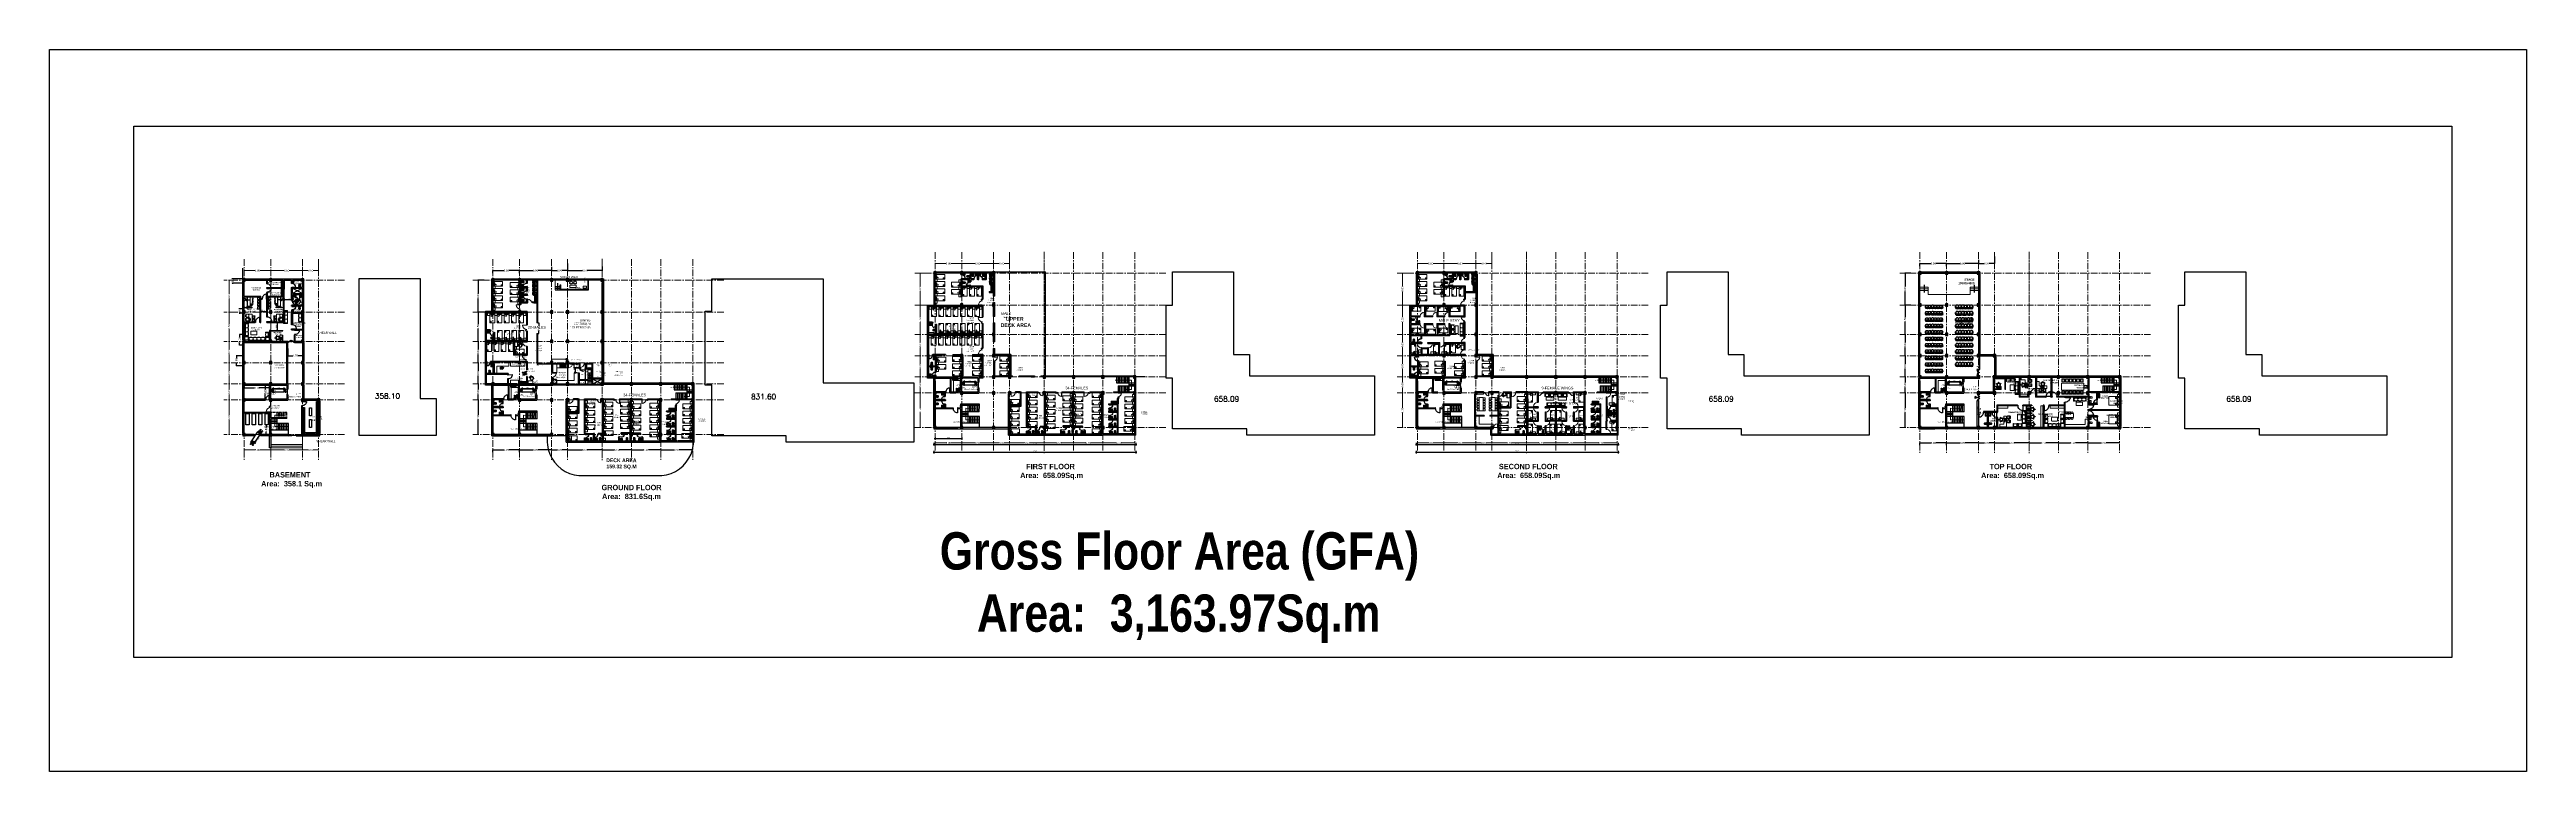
# Model space of a CAD drawing. Header units: metres. Extents: x 319894 to 3389272, y 120 to 6136017.
# Drawn here: x 321278.5 to 321743.6, y 3067942.9 to 3068078.4 of the extents above; entities that cross this region are included whole.
import ezdxf

# ---------------------------------------------------------------- set-up
doc = ezdxf.new("R2010")
doc.units = ezdxf.units.M
doc.header["$MEASUREMENT"] = 0
for name, pattern in [('ACAD_ISO02W100', [15, 12, -3]), ('CENTER', [2, 1.25, -0.25, 0.25, -0.25]), ('DASHED4', [0.1875, 0.125, -0.0625]), ('HIDDEN', [0.375, 0.25, -0.125]), ('RAYITAS', [0.375, 0.25, -0.125]), ('Solid', [0]), ('TRATTEGGIATA', [0.75, 0.5, -0.25]), ('TRAZO_Y_PUNTOX2', [2, 1, -0.5, 0, -0.5])]:
    doc.linetypes.add(name, pattern=pattern)
doc.layers.get('Defpoints').update_dxf_attribs({"color": 254})
for name, color, linetype in [('02', 2, 'Continuous'), ('A-TEXT', 7, 'Continuous'), ('DOOR', 3, 'Continuous'), ('door_cad-block.com', 7, 'Continuous'), ('ejes', 8, 'TRAZO_Y_PUNTOX2'), ('FURNI', 42, 'Continuous'), ('Hat02', 4, 'Continuous'), ('Kitchen equipment', 200, 'Continuous'), ('OP-MOB-MOVIL', 8, 'Continuous'), ('S-DIM', 7, 'Continuous'), ('steps', 23, 'Continuous'), ('TEXT', 255, 'Continuous'), ('TEXT @ 1', 255, 'Continuous')]:
    doc.layers.add(name, color=color, linetype=linetype)
for name, color, linetype, lineweight in [('200', 9, 'Continuous', 0), ('A 0.09 Furniture', 146, 'Continuous', 5), ('A 0.13 Furniture', 30, 'Continuous', 13), ('A 0.13 sanitary', 181, 'Continuous', 0), ('a_MUEBLE', 255, 'Continuous', 5), ('a_MUEBLE ART', 4, 'Continuous', 5), ('centerline', 255, 'HIDDEN', 5), ('column', 50, 'Continuous', 30), ('DOORS', 4, 'Continuous', 0), ('Fixtures', 31, 'Continuous', 20), ('furniture', 43, 'Continuous', 18), ('furniture admin', 253, 'Continuous', 5), ('FURNITURE P 1 200', 255, 'Continuous', 13), ('hatch', 252, 'Continuous', 15), ('MOBILIARIO1', 144, 'Continuous', 5), ('rail', 60, 'Continuous', 20), ('stair', 143, 'Continuous', 18), ('Stairs', 31, 'Continuous', 20), ('waall', 1, 'Continuous', 40), ('wall', 4, 'Continuous', 30), ('WALL 1 200', 2, 'Continuous', 25), ('window-door', 4, 'Continuous', 20)]:
    doc.layers.add(name, color=color, linetype=linetype, lineweight=lineweight)
doc.layers.add('Fixture flat', color=7, linetype='Continuous', true_color=0xff8f1f)
doc.layers.add('L00', color=7, linetype='Continuous', lineweight=0, true_color=0x636363)
doc.layers.add('Stupa', color=2, linetype='Continuous', lineweight=13, plot=False)
doc.styles.add('DIM', font='ARIALN.TTF')
doc.styles.add('Estilo_Generado_3', font='arial.ttf', dxfattribs={"width": 1.1})
doc.styles.add('romans', font='romans.shx')
doc.styles.get("Standard").update_dxf_attribs({"font": 'arial.ttf'})
doc.styles.add('TEXTS', font='swissl.ttf')
doc.dimstyles.new('DIMTEXT', dxfattribs={"dimscale": 0.4, "dimtxt": 0.9, "dimasz": 0.3, "dimexe": 0.05, "dimexo": 0.05, "dimgap": 0.05, "dimtad": 0, "dimzin": 1, "dimdsep": 46, "dimtxsty": 'TEXTS', "dimblk": 'DOTSMALL', "dimcen": 0.1, "dimclrd": 256, "dimclre": 6, "dimclrt": 3, "dimadec": 0, "dimazin": 0, "dimtfac": 0.15, "dimtix": 1, "dimtofl": 0, "dimtmove": 1, "dimatfit": 3, "dimldrblk": 'OPEN', "dimfxl": 1, "dimtolj": 1, "dimtzin": 0, "dimarcsym": 0})
doc.dimstyles.new('meter', dxfattribs={"dimtxt": 0.18, "dimasz": 0.18, "dimexe": 0.18, "dimexo": 0.0625, "dimgap": 0.09, "dimtad": 0, "dimzin": 0, "dimdsep": 46, "dimtxsty": 'Standard', "dimcen": 0.09, "dimadec": 0, "dimazin": 0, "dimtfac": 1, "dimtofl": 0, "dimtmove": 1, "dimatfit": 3, "dimfxl": 1, "dimtolj": 1, "dimtzin": 0, "dimarcsym": 1})
doc.dimstyles.get("Standard").update_dxf_attribs({"dimtxt": 0.2, "dimasz": 0.18, "dimexe": 0.2, "dimexo": 0.2, "dimgap": 0.09, "dimtad": 1, "dimzin": 0, "dimdsep": 46, "dimtxsty": 'Standard', "dimblk": 'OBLIQUE', "dimcen": 0.09, "dimdle": 0.15, "dimclrt": 7, "dimadec": 0, "dimazin": 0, "dimtfac": 1, "dimtofl": 0, "dimtmove": 0, "dimatfit": 3, "dimfxl": 0.3, "dimfxlon": 1, "dimtfillclr": 2, "dimtolj": 1, "dimtzin": 0, "dimarcsym": 0})

# ---------------------------------------------------------------- blocks, each defined once
blk = doc.blocks.new('cell bed1')
at = {"layer": 'Fixtures'}
for p, q in [((2034189, -167492), (2034446, -167181)), ((2034446, -167181), (2034189, -167208)), ((2034189, -167208), (2034189, -167492))]:
    blk.add_line(p, q, dxfattribs=at)
blk.add_lwpolyline([(2034446, -167492), (2034446, -165692), (2033546, -165692), (2033546, -167492)], close=True, dxfattribs=at)
at = {"layer": 'Fixtures', "linetype": 'ByBlock', "lineweight": 0}
for points in [[(2034036, -165889), (2034143, -166070), (2034112, -166274), (2034405, -166182), (2034446, -166026), (2034081, -165870), (2033621, -165778), (2033546, -165839), (2033546, -166026), (2033913, -165956), (2034065, -166095)], [(2034288, -165740), (2034093, -165751), (2033916, -165714), (2033841, -165694), (2033872, -165777), (2033864, -165843)], [(2034256, -165972), (2034233, -165910), (2034237, -165822), (2034288, -165740)]]:
    blk.add_lwpolyline(points, dxfattribs=at)
at = {"layer": 'Fixtures'}
blk.add_open_spline([(2034189, -167483), (2034205, -167455), (2034280, -167338), (2034324, -167266), (2034400, -167213), (2034446, -167181)], degree=3, knots=[58.2851763, 58.2851763, 58.2851763, 58.2851763, 153.7976314, 253.7446131, 409.4350797, 409.4350797, 409.4350797, 409.4350797], dxfattribs=at)
blk = doc.blocks.new('R87')
at = {"color": 0, "linetype": 'ByBlock'}
for p, q in [((-258, 779), (-289, 729)), ((-289, 729), (-275, 693)), ((-275, 693), (-246, 674)), ((-201, 798), (-258, 779)), ((-246, 674), (-191, 690)), ((-227, 381), (-239, 309)), ((-239, 309), (-232, 258)), ((-232, 258), (-186, 218)), ((-225, 450), (-227, 381)), ((-191, 530), (-225, 450)), ((-205, 669), (-210, 604)), ((-210, 604), (-193, 546)), ((-191, 690), (-205, 669)), ((-64, 789), (-201, 798)), ((-191, 501), (-193, 369)), ((-193, 369), (-186, 227)), ((-155, 602), (-191, 501)), ((-186, 227), (-124, 112)), ((-124, 112), (-76, 67)), ((-117, 448), (-122, 396)), ((-122, 396), (-101, 365)), ((-96, 497), (-117, 448)), ((-116, 93), (-88, 38)), ((-101, 365), (-73, 334)), ((-50, 526), (-96, 497)), ((-88, 38), (-20, 7)), ((-73, 334), (-33, 289)), ((20, 770), (-64, 789)), ((-16, 536), (-50, 526)), ((-33, 289), (1, 274)), ((-20, 7), (59, 9)), ((28, 528), (-16, 536)), ((1, 274), (49, 285)), ((54, 748), (20, 770)), ((52, 522), (28, 528)), ((49, 285), (95, 295)), ((91, 518), (52, 522)), ((85, 686), (54, 748)), ((59, 9), (97, 35)), ((66, 47), (114, 182)), ((68, 748), (133, 755)), ((129, 482), (80, 515)), ((95, 654), (85, 686)), ((126, 40), (90, 33)), ((130, 500), (91, 518)), ((121, 628), (95, 654)), ((95, 295), (140, 303)), ((97, 35), (114, 88)), ((124, 107), (105, 131)), ((114, 182), (155, 246)), ((114, 88), (124, 107)), ((155, 590), (121, 628)), ((124, 333), (143, 359)), ((136, 328), (124, 333)), ((148, 55), (126, 40)), ((169, 654), (129, 652)), ((129, 652), (141, 635)), ((143, 441), (129, 482)), ((129, 98), (148, 107)), ((156, 483), (130, 500)), ((193, 179), (131, 174)), ((133, 755), (143, 738)), ((143, 738), (133, 724)), ((133, 724), (167, 722)), ((143, 316), (136, 328)), ((136, 302), (143, 316)), ((140, 303), (164, 326)), ((141, 635), (169, 633)), ((148, 390), (143, 441)), ((143, 359), (148, 390)), ((172, 621), (148, 614)), ((148, 107), (153, 122)), ((150, 71), (148, 55)), ((172, 88), (150, 71)), ((153, 122), (177, 122)), ((174, 520), (155, 590)), ((155, 246), (172, 328)), ((168, 454), (156, 483)), ((157, 71), (181, 71)), ((164, 326), (176, 356)), ((172, 712), (165, 710)), ((165, 710), (201, 702)), ((167, 722), (172, 712)), ((174, 441), (168, 454)), ((203, 654), (169, 654)), ((169, 633), (172, 621)), ((172, 328), (181, 378)), ((189, 105), (172, 88)), ((189, 448), (174, 520)), ((181, 433), (174, 441)), ((181, 98), (174, 98)), ((176, 356), (182, 376)), ((177, 122), (189, 105)), ((203, 422), (181, 433)), ((181, 71), (181, 98)), ((182, 376), (195, 391)), ((184, 285), (225, 287)), ((201, 695), (189, 681)), ((189, 681), (208, 671)), ((229, 182), (193, 179)), ((195, 391), (206, 399)), ((201, 702), (201, 695)), ((208, 671), (203, 654)), ((209, 409), (203, 422)), ((206, 399), (209, 409)), ((225, 287), (251, 266)), ((251, 201), (229, 182)), ((251, 266), (261, 237)), ((261, 237), (251, 201))]:
    blk.add_line(p, q, dxfattribs=at)
blk = doc.blocks.new('_Oblique')
at = {"color": 0, "linetype": 'ByBlock', "lineweight": -2}
blk.add_line((-0.5, -0.5), (0.5, 0.5), dxfattribs=at)
blk = doc.blocks.new('*D839')
at = {"layer": 'Defpoints', "color": 0, "transparency": 16777216}
for p in [(321647.64, 3067899.76), (321649.64, 3067899.75), (321649.64, 3067899.4)]:
    blk.add_point(p, dxfattribs=at)
at = {"layer": 'S-DIM', "color": 0, "lineweight": -2, "transparency": 16777216}
for p, q in [((321647.49, 3067899.4), (321649.79, 3067899.4)), ((321647.64, 3067899.56), (321647.64, 3067899.2)), ((321649.64, 3067899.55), (321649.64, 3067899.2))]:
    blk.add_line(p, q, dxfattribs=at)
at = {"layer": 'S-DIM', "color": 0, "lineweight": -2, "transparency": 16777216, "xscale": 0.18, "yscale": 0.18, "zscale": 0.18, "rotation": 180}
blk.add_blockref('_Oblique', (321647.64, 3067899.4), dxfattribs=at)
at = {"layer": 'S-DIM', "color": 0, "lineweight": -2, "transparency": 16777216, "xscale": 0.18, "yscale": 0.18, "zscale": 0.18}
blk.add_blockref('_Oblique', (321649.64, 3067899.4), dxfattribs=at)
at = {"layer": 'S-DIM', "color": 7, "transparency": 16777216, "insert": (321648.64, 3067899.57), "char_height": 0.15, "attachment_point": 5}
blk.add_mtext('\\A1;2.00', dxfattribs=at)
blk = doc.blocks.new('R94')
at = {"color": 0, "linetype": 'ByBlock'}
for p, q in [((-502, 352), (-510, 314)), ((-510, 314), (-486, 279)), ((-469, 369), (-502, 352)), ((-486, 279), (-428, 263)), ((-390, 366), (-469, 369)), ((-458, 914), (-467, 898)), ((-467, 898), (-401, 887)), ((-393, 917), (-458, 914)), ((-418, 344), (-456, 312)), ((-456, 312), (-431, 271)), ((-401, 887), (-448, 882)), ((-448, 882), (-448, 865)), ((-448, 865), (-385, 852)), ((-431, 947), (-442, 933)), ((-442, 933), (-393, 917)), ((-374, 941), (-431, 947)), ((-431, 271), (-371, 246)), ((-369, 374), (-418, 344)), ((-390, 974), (-401, 963)), ((-401, 963), (-374, 941)), ((-380, 833), (-401, 814)), ((-401, 814), (-396, 797)), ((-396, 797), (-366, 803)), ((-331, 955), (-390, 974)), ((-385, 852), (-380, 833)), ((-371, 246), (-276, 241)), ((-306, 390), (-369, 374)), ((-366, 803), (-328, 835)), ((-328, 835), (-336, 797)), ((-336, 797), (-317, 770)), ((-306, 922), (-331, 955)), ((-325, 835), (-323, 879)), ((-323, 879), (-306, 920)), ((-317, 770), (-274, 746)), ((-238, 928), (-306, 922)), ((-298, 439), (-306, 385)), ((-306, 385), (-306, 325)), ((-306, 325), (-265, 292)), ((-295, 512), (-298, 439)), ((-274, 586), (-295, 512)), ((-276, 241), (-170, 225)), ((-274, 746), (-241, 716)), ((-233, 621), (-274, 586)), ((-241, 716), (-227, 645)), ((-227, 550), (-241, 393)), ((-241, 393), (-230, 306)), ((-195, 895), (-238, 928)), ((-230, 306), (-149, 203)), ((-227, 645), (-227, 550)), ((-92, 890), (-195, 895)), ((-140, 579), (-169, 499)), ((-169, 499), (-150, 400)), ((-150, 400), (-98, 365)), ((-149, 203), (-29, 105)), ((-59, 616), (-140, 579)), ((-98, 365), (-5, 352)), ((-37, 846), (-92, 890)), ((6, 616), (-59, 616)), ((-51, 111), (-32, 51)), ((-29, 105), (-51, 111)), ((44, 746), (-37, 846)), ((-32, 51), (47, 29)), ((-5, 352), (99, 363)), ((77, 602), (6, 616)), ((93, 673), (44, 746)), ((47, 29), (169, 56)), ((93, 537), (62, 534)), ((62, 534), (107, 529)), ((148, 713), (63, 724)), ((70, 599), (104, 575)), ((141, 568), (77, 602)), ((107, 379), (77, 363)), ((148, 130), (90, 94)), ((107, 599), (93, 673)), ((107, 550), (93, 537)), ((99, 363), (151, 391)), ((104, 575), (107, 550)), ((107, 529), (137, 515)), ((123, 417), (107, 379)), ((137, 461), (123, 417)), ((137, 515), (145, 491)), ((145, 491), (137, 461)), ((167, 508), (141, 568)), ((172, 711), (148, 713)), ((158, 176), (148, 130)), ((151, 391), (162, 437)), ((158, 249), (175, 344)), ((158, 173), (158, 249)), ((251, 159), (158, 173)), ((162, 437), (168, 454)), ((192, 500), (167, 508)), ((168, 454), (196, 467)), ((169, 56), (264, 78)), ((196, 719), (172, 711)), ((175, 344), (184, 454)), ((206, 485), (192, 500)), ((273, 713), (196, 719)), ((196, 507), (199, 518)), ((196, 467), (206, 485)), ((199, 518), (259, 545)), ((281, 157), (251, 159)), ((256, 75), (278, 102)), ((259, 545), (327, 575)), ((264, 78), (338, 51)), ((324, 683), (273, 713)), ((278, 102), (281, 149)), ((327, 203), (281, 157)), ((300, 702), (474, 732)), ((370, 664), (324, 683)), ((327, 575), (362, 607)), ((395, 227), (327, 203)), ((338, 51), (406, 37)), ((427, 602), (357, 591)), ((359, 165), (376, 181)), ((479, 151), (359, 165)), ((362, 607), (384, 632)), ((384, 632), (370, 664)), ((376, 181), (408, 208)), ((387, 64), (444, 70)), ((422, 56), (387, 64)), ((408, 208), (395, 227)), ((406, 37), (422, 56)), ((487, 599), (427, 602)), ((430, 92), (471, 97)), ((449, 89), (430, 92)), ((441, 127), (479, 135)), ((476, 119), (441, 127)), ((444, 70), (449, 89)), ((471, 97), (476, 119)), ((474, 732), (536, 719)), ((479, 135), (479, 151)), ((542, 607), (487, 599)), ((536, 719), (588, 681)), ((588, 632), (542, 607)), ((588, 681), (588, 632))]:
    blk.add_line(p, q, dxfattribs=at)
blk = doc.blocks.new('*D838')
at = {"layer": 'Defpoints', "color": 0, "transparency": 16777216}
for p in [(321697.64, 3067904.18), (321697.64, 3067903.76), (321699.64, 3067904.18)]:
    blk.add_point(p, dxfattribs=at)
at = {"layer": 'S-DIM', "color": 0, "lineweight": -2, "transparency": 16777216}
for p, q in [((321699.79, 3067903.76), (321697.49, 3067903.76)), ((321697.64, 3067903.98), (321697.64, 3067903.56)), ((321699.64, 3067903.98), (321699.64, 3067903.56))]:
    blk.add_line(p, q, dxfattribs=at)
at = {"layer": 'S-DIM', "color": 0, "lineweight": -2, "transparency": 16777216, "xscale": 0.18, "yscale": 0.18, "zscale": 0.18, "rotation": 180}
blk.add_blockref('_Oblique', (321697.64, 3067903.76), dxfattribs=at)
at = {"layer": 'S-DIM', "color": 0, "lineweight": -2, "transparency": 16777216, "xscale": 0.18, "yscale": 0.18, "zscale": 0.18}
blk.add_blockref('_Oblique', (321699.64, 3067903.76), dxfattribs=at)
at = {"layer": 'S-DIM', "color": 7, "transparency": 16777216, "insert": (321698.64, 3067903.93), "char_height": 0.15, "attachment_point": 5}
blk.add_mtext('\\A1;2.00', dxfattribs=at)
blk = doc.blocks.new('column')
at = {"layer": 'hatch'}
h = blk.add_hatch(color=256, dxfattribs=at)
h.dxf.hatch_style = 1
h.paths.add_polyline_path([(0, 0), (0.45, 0), (0.45, 0.45), (0, 0.45)])
at = {"layer": 'column'}
for p, q in [((0, 0.45), (0.45, 0)), ((0, 0), (0.45, 0.45)), ((0, 0.23), (0.45, 0.23)), ((0.23, 0.45), (0.23, 0))]:
    blk.add_line(p, q, dxfattribs=at)
blk.add_lwpolyline([(0, 0), (0.45, 0), (0.45, 0.45), (0, 0.45)], close=True, dxfattribs=at)
blk = doc.blocks.new('_DotSmall')
at = {"color": 0, "linetype": 'ByBlock', "const_width": 0.5}
blk.add_lwpolyline([(-0.0625, 0, 1), (0.0625, 0, 1)], format="xyb", close=True, dxfattribs=at)
blk = doc.blocks.new('*D880')
at = {"layer": 'Defpoints', "color": 0, "transparency": 16777216}
for p in [(322143.38, 3068089.37), (322138.38, 3068088.85), (322143.38, 3068088.85)]:
    blk.add_point(p, dxfattribs=at)
at = {"layer": 'S-DIM', "color": 6, "lineweight": -2, "transparency": 16777216}
for p, q in [((322138.38, 3068088.87), (322138.38, 3068089.39)), ((322143.38, 3068088.87), (322143.38, 3068089.39))]:
    blk.add_line(p, q, dxfattribs=at)
at = {"layer": 'S-DIM', "lineweight": -2, "transparency": 16777216}
for p, q in [((322138.38, 3068089.37), (322140.42, 3068089.37)), ((322143.38, 3068089.37), (322141.35, 3068089.37))]:
    blk.add_line(p, q, dxfattribs=at)
at = {"layer": 'S-DIM', "lineweight": -2, "transparency": 16777216, "xscale": 0.12, "yscale": 0.12, "zscale": 0.12, "rotation": 180}
blk.add_blockref('_DotSmall', (322138.38, 3068089.37), dxfattribs=at)
at = {"layer": 'S-DIM', "lineweight": -2, "transparency": 16777216, "xscale": 0.12, "yscale": 0.12, "zscale": 0.12}
blk.add_blockref('_DotSmall', (322143.38, 3068089.37), dxfattribs=at)
at = {"layer": 'S-DIM', "color": 3, "transparency": 16777216, "insert": (322140.88, 3068089.37), "char_height": 0.36, "attachment_point": 5, "style": 'TEXTS'}
blk.add_mtext('\\A1;5.00', dxfattribs=at)
blk = doc.blocks.new('_Open')
at = {"color": 0, "linetype": 'ByBlock', "lineweight": -2}
for p, q in [((-1, 0.2), (0, 0)), ((-1, -0.2), (0, 0)), ((0, 0), (-1, 0))]:
    blk.add_line(p, q, dxfattribs=at)
blk = doc.blocks.new('*D881')
at = {"layer": 'Defpoints', "color": 0, "transparency": 16777216}
for p in [(322149.38, 3068090.12), (322149.38, 3068089.37), (322143.38, 3068088.85)]:
    blk.add_point(p, dxfattribs=at)
at = {"layer": 'S-DIM', "color": 6, "lineweight": -2, "transparency": 16777216}
for p, q in [((322143.38, 3068088.87), (322143.38, 3068089.39)), ((322149.38, 3068090.1), (322149.38, 3068089.35))]:
    blk.add_line(p, q, dxfattribs=at)
at = {"layer": 'S-DIM', "lineweight": -2, "transparency": 16777216}
for p, q in [((322143.38, 3068089.37), (322145.92, 3068089.37)), ((322149.38, 3068089.37), (322146.85, 3068089.37))]:
    blk.add_line(p, q, dxfattribs=at)
at = {"layer": 'S-DIM', "lineweight": -2, "transparency": 16777216, "xscale": 0.12, "yscale": 0.12, "zscale": 0.12, "rotation": 180}
blk.add_blockref('_DotSmall', (322143.38, 3068089.37), dxfattribs=at)
at = {"layer": 'S-DIM', "lineweight": -2, "transparency": 16777216, "xscale": 0.12, "yscale": 0.12, "zscale": 0.12}
blk.add_blockref('_DotSmall', (322149.38, 3068089.37), dxfattribs=at)
at = {"layer": 'S-DIM', "color": 3, "transparency": 16777216, "insert": (322146.38, 3068089.37), "char_height": 0.36, "attachment_point": 5, "style": 'TEXTS'}
blk.add_mtext('\\A1;6.00', dxfattribs=at)
blk = doc.blocks.new('*D882')
at = {"layer": 'Defpoints', "color": 0, "transparency": 16777216}
for p in [(322149.38, 3068090.12), (322152.38, 3068090.7), (322152.38, 3068089.38)]:
    blk.add_point(p, dxfattribs=at)
at = {"layer": 'S-DIM', "color": 6, "lineweight": -2, "transparency": 16777216}
for p, q in [((322149.38, 3068090.1), (322149.38, 3068089.36)), ((322152.38, 3068090.68), (322152.38, 3068089.36))]:
    blk.add_line(p, q, dxfattribs=at)
at = {"layer": 'S-DIM', "lineweight": -2, "transparency": 16777216}
for p, q in [((322149.38, 3068089.38), (322150.42, 3068089.38)), ((322152.38, 3068089.38), (322151.35, 3068089.38))]:
    blk.add_line(p, q, dxfattribs=at)
at = {"layer": 'S-DIM', "lineweight": -2, "transparency": 16777216, "xscale": 0.12, "yscale": 0.12, "zscale": 0.12, "rotation": 180}
blk.add_blockref('_DotSmall', (322149.38, 3068089.38), dxfattribs=at)
at = {"layer": 'S-DIM', "lineweight": -2, "transparency": 16777216, "xscale": 0.12, "yscale": 0.12, "zscale": 0.12}
blk.add_blockref('_DotSmall', (322152.38, 3068089.38), dxfattribs=at)
at = {"layer": 'S-DIM', "color": 3, "transparency": 16777216, "insert": (322150.88, 3068089.38), "char_height": 0.36, "attachment_point": 5, "style": 'TEXTS'}
blk.add_mtext('\\A1;3.00', dxfattribs=at)
blk = doc.blocks.new('*D883')
at = {"layer": 'Defpoints', "color": 0, "transparency": 16777216}
for p in [(322136.73, 3068087.59), (322135.58, 3068081.59), (322136.73, 3068081.59)]:
    blk.add_point(p, dxfattribs=at)
at = {"layer": 'S-DIM', "color": 6, "lineweight": -2, "transparency": 16777216}
for p, q in [((322136.71, 3068087.59), (322135.56, 3068087.59)), ((322136.71, 3068081.59), (322135.56, 3068081.59))]:
    blk.add_line(p, q, dxfattribs=at)
at = {"layer": 'S-DIM', "lineweight": -2, "transparency": 16777216}
for p, q in [((322135.58, 3068087.59), (322135.58, 3068085.06)), ((322135.58, 3068081.59), (322135.58, 3068084.13))]:
    blk.add_line(p, q, dxfattribs=at)
at = {"layer": 'S-DIM', "lineweight": -2, "transparency": 16777216, "xscale": 0.12, "yscale": 0.12, "zscale": 0.12}
for p, rotation in [((322135.58, 3068087.59), 90), ((322135.58, 3068081.59), 270)]:
    blk.add_blockref('_DotSmall', p, dxfattribs=dict(at, rotation=rotation))
at = {"layer": 'S-DIM', "color": 3, "transparency": 16777216, "insert": (322135.58, 3068084.59), "char_height": 0.36, "attachment_point": 5, "rotation": 90, "style": 'TEXTS'}
blk.add_mtext('\\A1;6.00', dxfattribs=at)
blk = doc.blocks.new('*D884')
at = {"layer": 'Defpoints', "color": 0, "transparency": 16777216}
for p in [(322136.73, 3068081.59), (322135.58, 3068076.09), (322135.58, 3068076.09)]:
    blk.add_point(p, dxfattribs=at)
at = {"layer": 'S-DIM', "color": 6, "lineweight": -2, "transparency": 16777216}
for p, q in [((322136.71, 3068081.59), (322135.56, 3068081.59)), ((322135.6, 3068076.09), (322135.6, 3068076.09))]:
    blk.add_line(p, q, dxfattribs=at)
at = {"layer": 'S-DIM', "lineweight": -2, "transparency": 16777216}
for p, q in [((322135.58, 3068081.59), (322135.58, 3068079.31)), ((322135.58, 3068076.09), (322135.58, 3068078.38))]:
    blk.add_line(p, q, dxfattribs=at)
at = {"layer": 'S-DIM', "lineweight": -2, "transparency": 16777216, "xscale": 0.12, "yscale": 0.12, "zscale": 0.12}
for p, rotation in [((322135.58, 3068081.59), 90), ((322135.58, 3068076.09), 270)]:
    blk.add_blockref('_DotSmall', p, dxfattribs=dict(at, rotation=rotation))
at = {"layer": 'S-DIM', "color": 3, "transparency": 16777216, "insert": (322135.58, 3068078.84), "char_height": 0.36, "attachment_point": 5, "rotation": 90, "style": 'TEXTS'}
blk.add_mtext('\\A1;5.50', dxfattribs=at)
blk = doc.blocks.new('*D885')
at = {"layer": 'Defpoints', "color": 0, "transparency": 16777216}
for p in [(322135.58, 3068076.09), (322135.58, 3068072.09), (322135.58, 3068072.09)]:
    blk.add_point(p, dxfattribs=at)
at = {"layer": 'S-DIM', "lineweight": -2, "transparency": 16777216}
for p, q in [((322135.58, 3068076.09), (322135.58, 3068074.56)), ((322135.58, 3068072.09), (322135.58, 3068073.63))]:
    blk.add_line(p, q, dxfattribs=at)
at = {"layer": 'S-DIM', "color": 6, "lineweight": -2, "transparency": 16777216}
for p, q in [((322135.6, 3068076.09), (322135.6, 3068076.09)), ((322135.6, 3068072.09), (322135.6, 3068072.09))]:
    blk.add_line(p, q, dxfattribs=at)
at = {"layer": 'S-DIM', "lineweight": -2, "transparency": 16777216, "xscale": 0.12, "yscale": 0.12, "zscale": 0.12}
for p, rotation in [((322135.58, 3068076.09), 90), ((322135.58, 3068072.09), 270)]:
    blk.add_blockref('_DotSmall', p, dxfattribs=dict(at, rotation=rotation))
at = {"layer": 'S-DIM', "color": 3, "transparency": 16777216, "insert": (322135.58, 3068074.09), "char_height": 0.36, "attachment_point": 5, "rotation": 90, "style": 'TEXTS'}
blk.add_mtext('\\A1;4.00', dxfattribs=at)
blk = doc.blocks.new('*D886')
at = {"layer": 'Defpoints', "color": 0, "transparency": 16777216}
for p in [(322135.58, 3068072.09), (322135.58, 3068068.09), (322135.58, 3068068.09)]:
    blk.add_point(p, dxfattribs=at)
at = {"layer": 'S-DIM', "lineweight": -2, "transparency": 16777216}
for p, q in [((322135.58, 3068072.09), (322135.58, 3068070.56)), ((322135.58, 3068068.09), (322135.58, 3068069.63))]:
    blk.add_line(p, q, dxfattribs=at)
at = {"layer": 'S-DIM', "color": 6, "lineweight": -2, "transparency": 16777216}
for p, q in [((322135.6, 3068072.09), (322135.6, 3068072.09)), ((322135.6, 3068068.09), (322135.6, 3068068.09))]:
    blk.add_line(p, q, dxfattribs=at)
at = {"layer": 'S-DIM', "lineweight": -2, "transparency": 16777216, "xscale": 0.12, "yscale": 0.12, "zscale": 0.12}
for p, rotation in [((322135.58, 3068072.09), 90), ((322135.58, 3068068.09), 270)]:
    blk.add_blockref('_DotSmall', p, dxfattribs=dict(at, rotation=rotation))
at = {"layer": 'S-DIM', "color": 3, "transparency": 16777216, "insert": (322135.58, 3068070.09), "char_height": 0.36, "attachment_point": 5, "rotation": 90, "style": 'TEXTS'}
blk.add_mtext('\\A1;4.00', dxfattribs=at)
blk = doc.blocks.new('*D887')
at = {"layer": 'Defpoints', "color": 0, "transparency": 16777216}
for p in [(322135.58, 3068068.09), (322135.58, 3068065.09), (322135.58, 3068065.09)]:
    blk.add_point(p, dxfattribs=at)
at = {"layer": 'S-DIM', "lineweight": -2, "transparency": 16777216}
for p, q in [((322135.58, 3068068.09), (322135.58, 3068067.06)), ((322135.58, 3068065.09), (322135.58, 3068066.13))]:
    blk.add_line(p, q, dxfattribs=at)
at = {"layer": 'S-DIM', "color": 6, "lineweight": -2, "transparency": 16777216}
for p, q in [((322135.6, 3068068.09), (322135.6, 3068068.09)), ((322135.6, 3068065.09), (322135.6, 3068065.09))]:
    blk.add_line(p, q, dxfattribs=at)
at = {"layer": 'S-DIM', "lineweight": -2, "transparency": 16777216, "xscale": 0.12, "yscale": 0.12, "zscale": 0.12}
for p, rotation in [((322135.58, 3068068.09), 90), ((322135.58, 3068065.09), 270)]:
    blk.add_blockref('_DotSmall', p, dxfattribs=dict(at, rotation=rotation))
at = {"layer": 'S-DIM', "color": 3, "transparency": 16777216, "insert": (322135.58, 3068066.59), "char_height": 0.36, "attachment_point": 5, "rotation": 90, "style": 'TEXTS'}
blk.add_mtext('\\A1;3.00', dxfattribs=at)
blk = doc.blocks.new('*D888')
at = {"layer": 'Defpoints', "color": 0, "transparency": 16777216}
for p in [(322135.58, 3068065.09), (322135.58, 3068058.59), (322135.58, 3068058.59)]:
    blk.add_point(p, dxfattribs=at)
at = {"layer": 'S-DIM', "lineweight": -2, "transparency": 16777216}
for p, q in [((322135.58, 3068065.09), (322135.58, 3068062.31)), ((322135.58, 3068058.59), (322135.58, 3068061.38))]:
    blk.add_line(p, q, dxfattribs=at)
at = {"layer": 'S-DIM', "color": 6, "lineweight": -2, "transparency": 16777216}
for p, q in [((322135.6, 3068065.09), (322135.6, 3068065.09)), ((322135.6, 3068058.59), (322135.6, 3068058.59))]:
    blk.add_line(p, q, dxfattribs=at)
at = {"layer": 'S-DIM', "lineweight": -2, "transparency": 16777216, "xscale": 0.12, "yscale": 0.12, "zscale": 0.12}
for p, rotation in [((322135.58, 3068065.09), 90), ((322135.58, 3068058.59), 270)]:
    blk.add_blockref('_DotSmall', p, dxfattribs=dict(at, rotation=rotation))
at = {"layer": 'S-DIM', "color": 3, "transparency": 16777216, "insert": (322135.58, 3068061.84), "char_height": 0.36, "attachment_point": 5, "rotation": 90, "style": 'TEXTS'}
blk.add_mtext('\\A1;6.50', dxfattribs=at)
blk = doc.blocks.new('*D889')
at = {"layer": 'Defpoints', "color": 0, "transparency": 16777216}
for p in [(322138.38, 3068055.26), (322143.38, 3068055.72), (322143.38, 3068055.26)]:
    blk.add_point(p, dxfattribs=at)
at = {"layer": 'S-DIM', "color": 6, "lineweight": -2, "transparency": 16777216}
for p, q in [((322138.38, 3068055.28), (322138.38, 3068055.74)), ((322143.38, 3068055.28), (322143.38, 3068055.74))]:
    blk.add_line(p, q, dxfattribs=at)
at = {"layer": 'S-DIM', "lineweight": -2, "transparency": 16777216}
for p, q in [((322138.38, 3068055.72), (322140.42, 3068055.72)), ((322143.38, 3068055.72), (322141.35, 3068055.72))]:
    blk.add_line(p, q, dxfattribs=at)
at = {"layer": 'S-DIM', "lineweight": -2, "transparency": 16777216, "xscale": 0.12, "yscale": 0.12, "zscale": 0.12, "rotation": 180}
blk.add_blockref('_DotSmall', (322138.38, 3068055.72), dxfattribs=at)
at = {"layer": 'S-DIM', "lineweight": -2, "transparency": 16777216, "xscale": 0.12, "yscale": 0.12, "zscale": 0.12}
blk.add_blockref('_DotSmall', (322143.38, 3068055.72), dxfattribs=at)
at = {"layer": 'S-DIM', "color": 3, "transparency": 16777216, "insert": (322140.88, 3068055.72), "char_height": 0.36, "attachment_point": 5, "style": 'TEXTS'}
blk.add_mtext('\\A1;5.00', dxfattribs=at)
blk = doc.blocks.new('*D890')
at = {"layer": 'Defpoints', "color": 0, "transparency": 16777216}
for p in [(322143.38, 3068055.26), (322149.38, 3068055.73), (322149.38, 3068055.73)]:
    blk.add_point(p, dxfattribs=at)
at = {"layer": 'S-DIM', "color": 6, "lineweight": -2, "transparency": 16777216}
blk.add_line((322143.38, 3068055.28), (322143.38, 3068055.75), dxfattribs=at)
at = {"layer": 'S-DIM', "lineweight": -2, "transparency": 16777216}
for p, q in [((322143.38, 3068055.73), (322145.92, 3068055.73)), ((322149.38, 3068055.73), (322146.85, 3068055.73))]:
    blk.add_line(p, q, dxfattribs=at)
at = {"layer": 'S-DIM', "lineweight": -2, "transparency": 16777216, "xscale": 0.12, "yscale": 0.12, "zscale": 0.12, "rotation": 180}
blk.add_blockref('_DotSmall', (322143.38, 3068055.73), dxfattribs=at)
at = {"layer": 'S-DIM', "lineweight": -2, "transparency": 16777216, "xscale": 0.12, "yscale": 0.12, "zscale": 0.12}
blk.add_blockref('_DotSmall', (322149.38, 3068055.73), dxfattribs=at)
at = {"layer": 'S-DIM', "color": 3, "transparency": 16777216, "insert": (322146.38, 3068055.73), "char_height": 0.36, "attachment_point": 5, "style": 'TEXTS'}
blk.add_mtext('\\A1;6.00', dxfattribs=at)
blk = doc.blocks.new('*D891')
at = {"layer": 'Defpoints', "color": 0, "transparency": 16777216}
for p in [(322149.38, 3068055.73), (322152.38, 3068055.73), (322152.38, 3068055.73)]:
    blk.add_point(p, dxfattribs=at)
at = {"layer": 'S-DIM', "lineweight": -2, "transparency": 16777216}
for p, q in [((322149.38, 3068055.73), (322150.42, 3068055.73)), ((322152.38, 3068055.73), (322151.35, 3068055.73))]:
    blk.add_line(p, q, dxfattribs=at)
at = {"layer": 'S-DIM', "lineweight": -2, "transparency": 16777216, "xscale": 0.12, "yscale": 0.12, "zscale": 0.12, "rotation": 180}
blk.add_blockref('_DotSmall', (322149.38, 3068055.73), dxfattribs=at)
at = {"layer": 'S-DIM', "lineweight": -2, "transparency": 16777216, "xscale": 0.12, "yscale": 0.12, "zscale": 0.12}
blk.add_blockref('_DotSmall', (322152.38, 3068055.73), dxfattribs=at)
at = {"layer": 'S-DIM', "color": 3, "transparency": 16777216, "insert": (322150.88, 3068055.73), "char_height": 0.36, "attachment_point": 5, "style": 'TEXTS'}
blk.add_mtext('\\A1;3.00', dxfattribs=at)
blk = doc.blocks.new('*D971')
at = {"layer": 'Defpoints', "color": 0, "transparency": 16777216}
for p in [(321319.18, 3068006.15), (321319.31, 3068007.97), (321319.31, 3068006.15)]:
    blk.add_point(p, dxfattribs=at)
at = {"layer": 'S-DIM', "color": 6, "lineweight": -2, "transparency": 16777216}
for p, q in [((321319.29, 3068007.97), (321319.16, 3068007.97)), ((321319.29, 3068006.15), (321319.16, 3068006.15))]:
    blk.add_line(p, q, dxfattribs=at)
at = {"layer": 'S-DIM', "lineweight": -2, "transparency": 16777216}
for p, q in [((321319.18, 3068007.97), (321319.18, 3068007.51)), ((321319.18, 3068006.15), (321319.18, 3068006.61))]:
    blk.add_line(p, q, dxfattribs=at)
at = {"layer": 'S-DIM', "lineweight": -2, "transparency": 16777216, "xscale": 0.12, "yscale": 0.12, "zscale": 0.12}
for p, rotation in [((321319.18, 3068007.97), 90), ((321319.18, 3068006.15), 270)]:
    blk.add_blockref('_DotSmall', p, dxfattribs=dict(at, rotation=rotation))
at = {"layer": 'S-DIM', "color": 3, "transparency": 16777216, "insert": (321319.18, 3068007.06), "char_height": 0.36, "attachment_point": 5, "rotation": 90, "style": 'TEXTS'}
blk.add_mtext('\\A1;1.83', dxfattribs=at)
blk = doc.blocks.new('GHE-BANH')
for p, q in [((-381, -527), (-381, -548)), ((-301, -34), (-231, -120)), ((-301, -497), (-231, -410)), ((-301, -497), (301, -497)), ((301, -34), (231, -120)), ((301, -497), (231, -410)), ((381, -527), (381, -548))]:
    blk.add_line(p, q)
for points in [[(-411, -497), (-411, 7, -0.4142136), (-381, 37), (-331, 37, -0.4142136), (-301, 7), (-301, -497, -0.4142136), (-331, -527), (-381, -527, -0.4142136)], [(411, -497), (411, 7, 0.4142136), (381, 37), (331, 37, 0.4142136), (301, 7), (301, -497, 0.4142136), (331, -527), (381, -527, 0.4142136)], [(-411, -578), (-411, -691, 0.4142136), (-381, -721), (381, -721, 0.4142136), (411, -691), (411, -578, 0.4142136), (381, -548), (-381, -548, 0.4142136)]]:
    blk.add_lwpolyline(points, format="xyb", close=True)
blk.add_arc((0, -1362), 1362, 77.24829, 102.75171)
blk = doc.blocks.new('*U950')
at = {"color": 0}
for points in [[(-900, 0), (-850, 0), (-850, -121), (-900, -121)], [(-50, 0), (0, 0), (0, -121), (-50, -121)]]:
    blk.add_lwpolyline(points, close=True, dxfattribs=at)
at = {"color": 0, "linetype": 'ByBlock', "ltscale": 10}
blk.add_lwpolyline([(-50, 0), (-50, 800, 0.4142136), (-850, 0)], format="xyb", dxfattribs=at)
blk = doc.blocks.new('MC-17')
for p, q in [((-0.24, 0.57), (-0.23, 0.57)), ((-0.24, 0.57), (-0.23, 0.57)), ((-0.24, 0.57), (-0.23, 0.57)), ((-0.24, 0.57), (-0.23, 0.57)), ((-0.24, 0.57), (-0.23, 0.57)), ((-0.24, 0.15), (-0.24, 0.57)), ((-0.24, 0.57), (-0.24, 0.15)), ((-0.24, 0.15), (-0.23, 0.15)), ((-0.24, 0.15), (-0.23, 0.15)), ((-0.24, 0.15), (-0.23, 0.15)), ((-0.24, 0.15), (-0.23, 0.15)), ((-0.24, 0.15), (-0.23, 0.15)), ((-0.23, 0.59), (-0.23, 0.59)), ((-0.23, 0.59), (-0.23, 0.59)), ((-0.23, 0.42), (-0.23, 0.59)), ((-0.23, 0.57), (-0.23, 0.59)), ((-0.23, 0.57), (-0.23, 0.54)), ((-0.23, 0.35), (-0.23, 0.42)), ((-0.23, 0.35), (-0.23, 0.13)), ((-0.23, 0.15), (-0.23, 0.18)), ((-0.23, 0.15), (-0.23, 0.13)), ((-0.23, 0.13), (-0.23, 0.12)), ((-0.23, 0.13), (-0.23, 0.13)), ((-0.22, 0.59), (-0.22, 0.59)), ((-0.22, 0.59), (-0.22, 0.59)), ((-0.22, 0.42), (-0.22, 0.59)), ((-0.22, 0.59), (-0.22, 0.42)), ((-0.22, 0.4), (-0.22, 0.4)), ((-0.22, 0.35), (-0.22, 0.13)), ((-0.22, 0.13), (-0.22, 0.35)), ((-0.22, 0.13), (-0.22, 0.12)), ((-0.22, 0.13), (-0.22, 0.13)), ((-0.22, 0.13), (-0.22, 0.13)), ((-0.2, 0.41), (-0.21, 0.41)), ((-0.19, 0.4), (-0.21, 0.4)), ((-0.19, 0.37), (-0.21, 0.37)), ((-0.21, 0.36), (-0.19, 0.36)), ((-0.21, 0.36), (-0.19, 0.36)), ((-0.19, 0.37), (-0.2, 0.58)), ((-0.19, 0.37), (-0.19, 0.36)), ((-0.17, 0.17), (-0.19, 0.36)), ((-0.17, 0.6), (-0.18, 0.6)), ((-0.18, 0.57), (-0.18, 0.58)), ((-0.18, 0.57), (-0.18, 0.56)), ((-0.18, 0.56), (-0.17, 0.36)), ((-0.17, 0.6), (-0.16, 0.6)), ((-0.17, 0.36), (-0.17, 0.36)), ((-0.17, 0.15), (-0.17, 0.36)), ((-0.17, 0.17), (-0.17, 0.17)), ((-0.16, 0.6), (0.17, 0.6)), ((-0.16, 0.6), (-0.16, 0.6)), ((-0.15, 0.15), (0.16, 0.15)), ((0.18, 0.6), (0.17, 0.6)), ((0.18, 0.36), (0.17, 0.15)), ((0.18, 0.6), (0.19, 0.6)), ((0.19, 0.56), (0.18, 0.36)), ((0.18, 0.17), (0.2, 0.36)), ((0.19, 0.56), (0.19, 0.58)), ((0.2, 0.36), (0.21, 0.58)), ((0.2, 0.41), (0.21, 0.41)), ((0.2, 0.4), (0.21, 0.4)), ((0.21, 0.37), (0.2, 0.37)), ((0.21, 0.36), (0.2, 0.36)), ((0.2, 0.36), (0.21, 0.36)), ((0.22, 0.59), (0.22, 0.59)), ((0.22, 0.42), (0.22, 0.59)), ((0.22, 0.35), (0.22, 0.33)), ((0.22, 0.15), (0.22, 0.35)), ((0.22, 0.33), (0.22, 0.15)), ((0.22, 0.15), (0.22, 0.13)), ((0.22, 0.13), (0.22, 0.12)), ((0.23, 0.59), (0.23, 0.59)), ((0.23, 0.42), (0.23, 0.59)), ((0.23, 0.57), (0.24, 0.57)), ((0.23, 0.35), (0.23, 0.44)), ((0.23, 0.37), (0.23, 0.4)), ((0.23, 0.37), (0.23, 0.35)), ((0.23, 0.36), (0.23, 0.37)), ((0.23, 0.36), (0.23, 0.34)), ((0.23, 0.13), (0.23, 0.35)), ((0.23, 0.34), (0.23, 0.12)), ((0.23, 0.15), (0.24, 0.15)), ((0.23, 0.13), (0.23, 0.12)), ((0.24, 0.15), (0.24, 0.57))]:
    blk.add_line(p, q)
for centre in [(-0.22, 0.59), (-0.22, 0.12), (0.23, 0.59), (0.23, 0.12)]:
    blk.add_circle(centre, 0.005)
for centre, radius, start, end in [((-0.21, 0.42), 0.02, 180, 270), ((-0.21, 0.35), 0.02, 90, 180), ((-0.21, 0.42), 0.01, 180, 270), ((-0.21, 0.35), 0.01, 90, 180), ((-0.21, 0.35), 0.01, 90, 180), ((-0.18, 0.58), 0.02, 90, 184.7637), ((-0.16, 0.58), 0.02, 90, 180), ((0, 0.44), 0.194, 205.6954, 334.3046), ((-0.15, 0.17), 0.02, 182.7263, 270), ((0.16, 0.17), 0.02, 270, 357.2737), ((0.17, 0.58), 0.02, 0, 90), ((0.19, 0.58), 0.02, 355.2364, 90), ((0.21, 0.42), 0.01, 270, 0), ((0.21, 0.42), 0.02, 270, 0), ((0.21, 0.35), 0.02, 0, 90), ((0.21, 0.35), 0.01, 0, 90)]:
    blk.add_arc(centre, radius, start, end)
blk = doc.blocks.new('new block$1$O-26')
at = {"color": 0}
for p, q in [((-0.08, 0), (0.06, 0)), ((-0.08, -0.42), (-0.08, 0)), ((-0.08, -0.43), (0.06, -0.43)), ((-0.06, -0.01), (-0.05, -0.01)), ((-0.06, -0.03), (-0.06, -0.01)), ((-0.06, -0.06), (-0.06, -0.04)), ((-0.06, -0.04), (-0.05, -0.04)), ((-0.05, -0.04), (-0.06, -0.04)), ((-0.05, -0.06), (-0.06, -0.06)), ((-0.06, -0.07), (-0.05, -0.07)), ((-0.06, -0.09), (-0.06, -0.07)), ((-0.05, -0.09), (-0.06, -0.09)), ((-0.06, -0.09), (-0.05, -0.09)), ((-0.06, -0.15), (-0.06, -0.1)), ((-0.05, -0.15), (-0.06, -0.15)), ((-0.06, -0.18), (-0.06, -0.16)), ((-0.06, -0.16), (-0.05, -0.16)), ((-0.05, -0.18), (-0.06, -0.18)), ((-0.06, -0.19), (-0.05, -0.19)), ((-0.06, -0.21), (-0.06, -0.19)), ((-0.05, -0.21), (-0.06, -0.21)), ((-0.06, -0.21), (-0.05, -0.21)), ((-0.06, -0.24), (-0.06, -0.22)), ((-0.05, -0.24), (-0.06, -0.24)), ((-0.06, -0.26), (-0.06, -0.24)), ((-0.06, -0.24), (-0.05, -0.24)), ((-0.05, -0.26), (-0.06, -0.26)), ((-0.06, -0.28), (-0.05, -0.28)), ((-0.06, -0.3), (-0.06, -0.29)), ((-0.06, -0.31), (-0.06, -0.3)), ((-0.06, -0.3), (-0.05, -0.3)), ((-0.05, -0.3), (-0.06, -0.3)), ((-0.05, -0.31), (-0.06, -0.31)), ((-0.06, -0.33), (-0.06, -0.32)), ((-0.06, -0.32), (-0.05, -0.32)), ((-0.05, -0.33), (-0.06, -0.33)), ((-0.06, -0.34), (-0.05, -0.34)), ((-0.06, -0.37), (-0.06, -0.35)), ((-0.06, -0.39), (-0.06, -0.38)), ((-0.06, -0.38), (-0.05, -0.38)), ((-0.05, -0.38), (-0.06, -0.38)), ((-0.05, -0.39), (-0.06, -0.39)), ((-0.06, -0.39), (-0.03, -0.39)), ((-0.06, -0.41), (-0.06, -0.4)), ((-0.03, -0.41), (-0.06, -0.41)), ((-0.05, -0.01), (-0.05, -0.03)), ((-0.05, -0.04), (-0.05, -0.06)), ((-0.05, -0.07), (-0.05, -0.09)), ((-0.05, -0.1), (-0.05, -0.15)), ((-0.05, -0.16), (-0.05, -0.18)), ((-0.05, -0.19), (-0.05, -0.21)), ((-0.05, -0.22), (-0.05, -0.24)), ((-0.05, -0.24), (-0.05, -0.26)), ((-0.05, -0.29), (-0.05, -0.3)), ((-0.05, -0.3), (-0.05, -0.31)), ((-0.05, -0.32), (-0.05, -0.33)), ((-0.05, -0.35), (-0.05, -0.37)), ((-0.05, -0.38), (-0.05, -0.39)), ((-0.04, -0.04), (-0.04, -0.01)), ((-0.04, -0.01), (-0.03, -0.01)), ((-0.03, -0.05), (-0.04, -0.05)), ((-0.04, -0.06), (-0.04, -0.05)), ((-0.04, -0.05), (-0.03, -0.05)), ((-0.03, -0.06), (-0.04, -0.06)), ((-0.04, -0.08), (-0.04, -0.07)), ((-0.04, -0.07), (-0.03, -0.07)), ((-0.03, -0.08), (-0.04, -0.08)), ((-0.04, -0.09), (-0.03, -0.09)), ((-0.04, -0.1), (-0.04, -0.09)), ((-0.03, -0.1), (-0.04, -0.1)), ((-0.04, -0.1), (-0.03, -0.1)), ((-0.04, -0.11), (-0.04, -0.11)), ((-0.03, -0.12), (-0.04, -0.12)), ((-0.04, -0.13), (-0.04, -0.12)), ((-0.04, -0.12), (-0.03, -0.12)), ((-0.03, -0.13), (-0.04, -0.13)), ((-0.04, -0.14), (-0.03, -0.14)), ((-0.04, -0.15), (-0.04, -0.14)), ((-0.03, -0.15), (-0.04, -0.15)), ((-0.04, -0.17), (-0.04, -0.16)), ((-0.04, -0.16), (-0.03, -0.16)), ((-0.04, -0.17), (-0.03, -0.17)), ((-0.03, -0.17), (-0.04, -0.17)), ((-0.04, -0.19), (-0.04, -0.18)), ((-0.04, -0.2), (-0.04, -0.19)), ((-0.04, -0.19), (-0.03, -0.19)), ((-0.03, -0.19), (-0.04, -0.19)), ((-0.03, -0.21), (-0.04, -0.21)), ((-0.04, -0.21), (-0.03, -0.21)), ((-0.04, -0.22), (-0.04, -0.21)), ((-0.03, -0.22), (-0.04, -0.22)), ((-0.04, -0.26), (-0.04, -0.23)), ((-0.04, -0.23), (-0.03, -0.23)), ((-0.03, -0.26), (-0.04, -0.26)), ((-0.04, -0.28), (-0.03, -0.28)), ((-0.04, -0.3), (-0.04, -0.29)), ((-0.04, -0.31), (-0.04, -0.3)), ((-0.04, -0.3), (-0.03, -0.3)), ((-0.03, -0.3), (-0.04, -0.3)), ((-0.03, -0.31), (-0.04, -0.31)), ((-0.04, -0.33), (-0.04, -0.32)), ((-0.04, -0.32), (-0.03, -0.32)), ((-0.03, -0.33), (-0.04, -0.33)), ((-0.04, -0.34), (-0.03, -0.34)), ((-0.04, -0.36), (-0.04, -0.35)), ((-0.04, -0.37), (-0.04, -0.36)), ((-0.04, -0.36), (-0.03, -0.36)), ((-0.03, -0.36), (-0.04, -0.36)), ((-0.04, -0.39), (-0.04, -0.38)), ((-0.04, -0.38), (-0.03, -0.38)), ((-0.03, -0.38), (-0.04, -0.38)), ((-0.03, -0.39), (-0.04, -0.39)), ((-0.03, -0.04), (-0.03, -0.01)), ((-0.03, -0.04), (-0.03, -0.01)), ((-0.03, -0.05), (-0.03, -0.06)), ((-0.03, -0.06), (-0.03, -0.05)), ((-0.03, -0.07), (-0.03, -0.06)), ((-0.03, -0.07), (-0.03, -0.08)), ((-0.03, -0.09), (-0.03, -0.08)), ((-0.03, -0.09), (-0.03, -0.1)), ((-0.03, -0.11), (-0.03, -0.1)), ((-0.03, -0.11), (-0.03, -0.11)), ((-0.03, -0.12), (-0.03, -0.13)), ((-0.03, -0.13), (-0.03, -0.12)), ((-0.03, -0.14), (-0.03, -0.15)), ((-0.03, -0.14), (-0.03, -0.14)), ((-0.03, -0.16), (-0.03, -0.15)), ((-0.03, -0.16), (-0.03, -0.17)), ((-0.03, -0.18), (-0.03, -0.17)), ((-0.03, -0.18), (-0.03, -0.19)), ((-0.03, -0.19), (-0.03, -0.2)), ((-0.03, -0.2), (-0.03, -0.19)), ((-0.03, -0.21), (-0.03, -0.22)), ((-0.03, -0.22), (-0.03, -0.21)), ((-0.03, -0.23), (-0.03, -0.26)), ((-0.03, -0.23), (-0.03, -0.23)), ((-0.03, -0.26), (-0.03, -0.24)), ((-0.03, -0.29), (-0.03, -0.3)), ((-0.03, -0.3), (-0.03, -0.31)), ((-0.03, -0.32), (-0.03, -0.33)), ((-0.03, -0.35), (-0.03, -0.36)), ((-0.03, -0.36), (-0.03, -0.35)), ((-0.03, -0.36), (-0.03, -0.37)), ((-0.03, -0.37), (-0.03, -0.36)), ((-0.03, -0.38), (-0.03, -0.39)), ((-0.03, -0.39), (-0.03, -0.38)), ((-0.03, -0.4), (-0.03, -0.41)), ((-0.03, -0.41), (-0.03, -0.4)), ((-0.02, -0.01), (-0.02, -0.01)), ((-0.02, -0.04), (-0.02, -0.04)), ((-0.02, -0.05), (-0.02, -0.05)), ((-0.02, -0.06), (-0.02, -0.06)), ((-0.02, -0.06), (-0.02, -0.06)), ((-0.02, -0.08), (-0.02, -0.08)), ((-0.02, -0.08), (-0.02, -0.08)), ((-0.02, -0.09), (-0.02, -0.09)), ((-0.02, -0.1), (-0.02, -0.1)), ((-0.02, -0.11), (-0.02, -0.11)), ((-0.02, -0.12), (-0.02, -0.12)), ((-0.02, -0.13), (-0.02, -0.13)), ((-0.02, -0.13), (-0.02, -0.13)), ((-0.02, -0.15), (-0.02, -0.15)), ((-0.02, -0.15), (-0.02, -0.15)), ((-0.02, -0.16), (-0.02, -0.16)), ((-0.02, -0.17), (-0.02, -0.17)), ((-0.02, -0.18), (-0.02, -0.18)), ((-0.02, -0.19), (-0.02, -0.19)), ((-0.02, -0.2), (-0.02, -0.2)), ((-0.02, -0.21), (-0.02, -0.21)), ((-0.02, -0.22), (-0.02, -0.22)), ((-0.02, -0.22), (-0.02, -0.22)), ((-0.02, -0.24), (-0.02, -0.24)), ((-0.02, -0.24), (-0.02, -0.24)), ((-0.02, -0.26), (-0.02, -0.26)), ((-0.02, -0.34), (-0.02, -0.34)), ((-0.02, -0.36), (-0.02, -0.36)), ((-0.02, -0.36), (-0.02, -0.36)), ((-0.02, -0.38), (-0.02, -0.38)), ((-0.02, -0.38), (-0.02, -0.38)), ((-0.02, -0.39), (-0.02, -0.39)), ((-0.02, -0.39), (0, -0.39)), ((0, -0.41), (-0.02, -0.41)), ((-0.02, -0.5), (0, -0.46)), ((-0.01, -0.01), (-0.01, -0.04)), ((-0.01, -0.03), (-0.01, -0.01)), ((-0.01, -0.01), (0, -0.01)), ((-0.01, -0.05), (-0.01, -0.04)), ((0, -0.04), (-0.01, -0.04)), ((-0.01, -0.04), (0, -0.04)), ((-0.01, -0.05), (-0.01, -0.06)), ((0, -0.05), (-0.01, -0.05)), ((-0.01, -0.06), (-0.01, -0.07)), ((-0.01, -0.06), (0, -0.06)), ((-0.01, -0.07), (-0.01, -0.06)), ((0, -0.07), (-0.01, -0.07)), ((-0.01, -0.07), (0, -0.07)), ((-0.01, -0.08), (-0.01, -0.09)), ((-0.01, -0.09), (-0.01, -0.08)), ((-0.01, -0.1), (-0.01, -0.09)), ((-0.01, -0.09), (0, -0.09)), ((0, -0.09), (-0.01, -0.09)), ((-0.01, -0.1), (-0.01, -0.11)), ((-0.01, -0.11), (0, -0.11)), ((-0.01, -0.12), (-0.01, -0.11)), ((0, -0.11), (-0.01, -0.11)), ((-0.01, -0.12), (-0.01, -0.13)), ((0, -0.12), (-0.01, -0.12)), ((-0.01, -0.14), (-0.01, -0.13)), ((-0.01, -0.13), (0, -0.13)), ((-0.01, -0.14), (-0.01, -0.14)), ((0, -0.14), (-0.01, -0.14)), ((-0.01, -0.15), (-0.01, -0.16)), ((-0.01, -0.15), (0, -0.15)), ((-0.01, -0.16), (-0.01, -0.15)), ((0, -0.16), (-0.01, -0.16)), ((-0.01, -0.16), (0, -0.16)), ((-0.01, -0.17), (-0.01, -0.18)), ((-0.01, -0.17), (-0.01, -0.17)), ((0, -0.18), (-0.01, -0.18)), ((-0.01, -0.18), (0, -0.18)), ((-0.01, -0.19), (-0.01, -0.18)), ((-0.01, -0.19), (-0.01, -0.2)), ((0, -0.19), (-0.01, -0.19)), ((-0.01, -0.21), (-0.01, -0.2)), ((-0.01, -0.2), (0, -0.2)), ((-0.01, -0.21), (-0.01, -0.22)), ((0, -0.21), (-0.01, -0.21)), ((-0.01, -0.22), (0, -0.22)), ((-0.01, -0.23), (-0.01, -0.22)), ((-0.01, -0.23), (0, -0.23)), ((-0.01, -0.23), (-0.01, -0.23)), ((0, -0.23), (-0.01, -0.23)), ((-0.01, -0.24), (-0.01, -0.26)), ((-0.01, -0.25), (-0.01, -0.24)), ((-0.01, -0.26), (-0.01, -0.25)), ((-0.01, -0.25), (0, -0.25)), ((0, -0.25), (-0.01, -0.25)), ((0, -0.26), (-0.01, -0.26)), ((-0.01, -0.28), (0, -0.28)), ((-0.01, -0.3), (-0.01, -0.29)), ((-0.01, -0.31), (-0.01, -0.3)), ((-0.01, -0.3), (0, -0.3)), ((0, -0.3), (-0.01, -0.3)), ((0, -0.31), (-0.01, -0.31)), ((-0.01, -0.33), (-0.01, -0.32)), ((-0.01, -0.32), (0, -0.32)), ((0, -0.33), (-0.01, -0.33)), ((-0.01, -0.34), (0, -0.34)), ((-0.01, -0.35), (-0.01, -0.36)), ((-0.01, -0.36), (-0.01, -0.35)), ((-0.01, -0.36), (-0.01, -0.37)), ((-0.01, -0.37), (-0.01, -0.36)), ((-0.01, -0.36), (0, -0.36)), ((0, -0.36), (-0.01, -0.36)), ((-0.01, -0.38), (-0.01, -0.39)), ((-0.01, -0.39), (-0.01, -0.38)), ((-0.01, -0.38), (0, -0.38)), ((0, -0.38), (-0.01, -0.38)), ((0, -0.39), (-0.01, -0.39)), ((-0.01, -0.48), (0, -0.49)), ((0, -0.01), (0, -0.03)), ((0, -0.04), (0, -0.05)), ((0, -0.06), (0, -0.07)), ((0, -0.08), (0, -0.09)), ((0, -0.09), (0, -0.1)), ((0, -0.11), (0, -0.12)), ((0, -0.13), (0, -0.14)), ((0, -0.15), (0, -0.16)), ((0, -0.17), (0, -0.17)), ((0, -0.18), (0, -0.19)), ((0, -0.2), (0, -0.21)), ((0, -0.22), (0, -0.23)), ((0, -0.24), (0, -0.25)), ((0, -0.25), (0, -0.26)), ((0, -0.29), (0, -0.3)), ((0, -0.3), (0, -0.31)), ((0, -0.32), (0, -0.33)), ((0, -0.35), (0, -0.36)), ((0, -0.36), (0, -0.37)), ((0, -0.38), (0, -0.39)), ((0, -0.4), (0, -0.41)), ((0, -0.5), (0.01, -0.47)), ((0.02, -0.01), (0.01, -0.01)), ((0.01, -0.02), (0.01, -0.02)), ((0.01, -0.04), (0.01, -0.03)), ((0.01, -0.03), (0.02, -0.03)), ((0.02, -0.03), (0.01, -0.03)), ((0.02, -0.04), (0.01, -0.04)), ((0.01, -0.06), (0.01, -0.05)), ((0.01, -0.05), (0.02, -0.05)), ((0.02, -0.06), (0.01, -0.06)), ((0.01, -0.07), (0.02, -0.07)), ((0.01, -0.08), (0.01, -0.07)), ((0.01, -0.08), (0.02, -0.08)), ((0.02, -0.08), (0.01, -0.08)), ((0.01, -0.09), (0.01, -0.09)), ((0.02, -0.1), (0.01, -0.1)), ((0.01, -0.1), (0.02, -0.1)), ((0.01, -0.11), (0.01, -0.1)), ((0.02, -0.11), (0.01, -0.11)), ((0.01, -0.13), (0.01, -0.12)), ((0.01, -0.12), (0.02, -0.12)), ((0.02, -0.13), (0.01, -0.13)), ((0.01, -0.14), (0.02, -0.14)), ((0.01, -0.15), (0.01, -0.14)), ((0.02, -0.15), (0.01, -0.15)), ((0.01, -0.17), (0.01, -0.16)), ((0.01, -0.16), (0.02, -0.16)), ((0.02, -0.17), (0.01, -0.17)), ((0.01, -0.17), (0.02, -0.17)), ((0.01, -0.18), (0.01, -0.18)), ((0.01, -0.2), (0.01, -0.19)), ((0.01, -0.19), (0.02, -0.19)), ((0.02, -0.19), (0.01, -0.19)), ((0.02, -0.2), (0.01, -0.2)), ((0.01, -0.21), (0.02, -0.21)), ((0.01, -0.22), (0.01, -0.21)), ((0.01, -0.22), (0.02, -0.22)), ((0.02, -0.22), (0.01, -0.22)), ((0.01, -0.24), (0.01, -0.23)), ((0.01, -0.24), (0.02, -0.24)), ((0.01, -0.26), (0.01, -0.24)), ((0.02, -0.24), (0.01, -0.24)), ((0.02, -0.26), (0.01, -0.26)), ((0.01, -0.28), (0.02, -0.28)), ((0.01, -0.3), (0.01, -0.29)), ((0.01, -0.31), (0.01, -0.3)), ((0.01, -0.3), (0.02, -0.3)), ((0.02, -0.3), (0.01, -0.3)), ((0.02, -0.31), (0.01, -0.31)), ((0.01, -0.33), (0.01, -0.32)), ((0.01, -0.32), (0.02, -0.32)), ((0.02, -0.33), (0.01, -0.33)), ((0.01, -0.34), (0.02, -0.34)), ((0.01, -0.36), (0.01, -0.35)), ((0.02, -0.36), (0.01, -0.36)), ((0.01, -0.36), (0.02, -0.36)), ((0.01, -0.37), (0.01, -0.36)), ((0.02, -0.38), (0.01, -0.38)), ((0.01, -0.38), (0.02, -0.38)), ((0.01, -0.39), (0.01, -0.38)), ((0.01, -0.39), (0.02, -0.39)), ((0.02, -0.39), (0.01, -0.39)), ((0.01, -0.41), (0.01, -0.4)), ((0.02, -0.41), (0.01, -0.41)), ((0.02, -0.02), (0.02, -0.02)), ((0.02, -0.03), (0.02, -0.04)), ((0.02, -0.05), (0.02, -0.06)), ((0.02, -0.07), (0.02, -0.08)), ((0.02, -0.09), (0.02, -0.09)), ((0.02, -0.1), (0.02, -0.11)), ((0.02, -0.12), (0.02, -0.13)), ((0.02, -0.14), (0.02, -0.15)), ((0.02, -0.16), (0.02, -0.17)), ((0.02, -0.18), (0.02, -0.18)), ((0.02, -0.19), (0.02, -0.2)), ((0.02, -0.21), (0.02, -0.22)), ((0.02, -0.23), (0.02, -0.24)), ((0.02, -0.24), (0.02, -0.26)), ((0.02, -0.29), (0.02, -0.3)), ((0.02, -0.3), (0.02, -0.31)), ((0.02, -0.32), (0.02, -0.33)), ((0.02, -0.35), (0.02, -0.36)), ((0.02, -0.36), (0.02, -0.37)), ((0.02, -0.38), (0.02, -0.39)), ((0.02, -0.4), (0.02, -0.41)), ((0.04, -0.01), (0.05, -0.01)), ((0.04, -0.02), (0.04, -0.02)), ((0.05, -0.03), (0.04, -0.03)), ((0.04, -0.05), (0.05, -0.05)), ((0.04, -0.06), (0.04, -0.05)), ((0.05, -0.06), (0.04, -0.06)), ((0.04, -0.07), (0.05, -0.07)), ((0.04, -0.08), (0.04, -0.07)), ((0.05, -0.08), (0.04, -0.08)), ((0.04, -0.08), (0.05, -0.08)), ((0.04, -0.09), (0.04, -0.09)), ((0.05, -0.1), (0.04, -0.1)), ((0.04, -0.1), (0.05, -0.1)), ((0.04, -0.11), (0.04, -0.1)), ((0.05, -0.11), (0.04, -0.11)), ((0.04, -0.12), (0.05, -0.12)), ((0.04, -0.14), (0.04, -0.13)), ((0.04, -0.14), (0.05, -0.14)), ((0.04, -0.15), (0.04, -0.14)), ((0.05, -0.14), (0.04, -0.14)), ((0.04, -0.16), (0.05, -0.16)), ((0.05, -0.16), (0.04, -0.16)), ((0.04, -0.17), (0.04, -0.16)), ((0.05, -0.17), (0.04, -0.17)), ((0.04, -0.18), (0.05, -0.18)), ((0.04, -0.19), (0.04, -0.18)), ((0.05, -0.19), (0.04, -0.19)), ((0.04, -0.21), (0.04, -0.2)), ((0.04, -0.2), (0.05, -0.2)), ((0.05, -0.21), (0.04, -0.21)), ((0.04, -0.22), (0.05, -0.22)), ((0.04, -0.23), (0.04, -0.22)), ((0.05, -0.23), (0.04, -0.23)), ((0.04, -0.25), (0.04, -0.24)), ((0.04, -0.24), (0.05, -0.24)), ((0.04, -0.26), (0.04, -0.25)), ((0.04, -0.25), (0.05, -0.25)), ((0.05, -0.25), (0.04, -0.25)), ((0.05, -0.26), (0.04, -0.26)), ((0.04, -0.28), (0.05, -0.28)), ((0.04, -0.3), (0.04, -0.29)), ((0.05, -0.3), (0.04, -0.3)), ((0.04, -0.3), (0.05, -0.3)), ((0.04, -0.31), (0.04, -0.3)), ((0.05, -0.31), (0.04, -0.31)), ((0.04, -0.32), (0.04, -0.33)), ((0.04, -0.32), (0.05, -0.32)), ((0.04, -0.33), (0.04, -0.32)), ((0.05, -0.33), (0.04, -0.33)), ((0.04, -0.34), (0.05, -0.34)), ((0.04, -0.41), (0.04, -0.35)), ((0.05, -0.41), (0.04, -0.41)), ((0.05, -0.02), (0.05, -0.02)), ((0.05, -0.05), (0.05, -0.06)), ((0.05, -0.07), (0.05, -0.08)), ((0.05, -0.09), (0.05, -0.09)), ((0.05, -0.1), (0.05, -0.11)), ((0.05, -0.13), (0.05, -0.14)), ((0.05, -0.14), (0.05, -0.15)), ((0.05, -0.16), (0.05, -0.17)), ((0.05, -0.18), (0.05, -0.19)), ((0.05, -0.2), (0.05, -0.21)), ((0.05, -0.22), (0.05, -0.23)), ((0.05, -0.24), (0.05, -0.25)), ((0.05, -0.25), (0.05, -0.26)), ((0.05, -0.29), (0.05, -0.3)), ((0.05, -0.3), (0.05, -0.31)), ((0.05, -0.32), (0.05, -0.33)), ((0.05, -0.32), (0.05, -0.33)), ((0.05, -0.35), (0.05, -0.41)), ((0.07, -0.42), (0.07, 0)), ((0.14, -0.02), (0.14, -0.4)), ((0.15, -0.02), (0.14, -0.02)), ((0.14, -0.4), (0.15, -0.4)), ((0.16, -0.33), (0.16, -0.1))]:
    blk.add_line(p, q, dxfattribs=at)
blk.add_lwpolyline([(0.03, -0.51), (-0.06, -0.51, -0.414214), (-0.06, -0.5), (-0.06, -0.45, -0.414214), (-0.06, -0.44), (0.03, -0.44, -0.414214), (0.04, -0.45), (0.04, -0.5, -0.414214)], format="xyb", close=True, dxfattribs=at)
for points in [[(0.14, -0.02), (0.14, -0.4), (0.14, -0.4), (0.14, -0.02)], [(0.16, -0.12), (0.16, -0.31), (0.17, -0.31), (0.17, -0.12)]]:
    blk.add_lwpolyline(points, close=True, dxfattribs=at)
for centre, radius, start, end in [((-0.08, 0), 0.00199, 90, 180), ((0.06, 0), 0.00199, 0, 90), ((-0.08, -0.42), 0.00199, 180, 270), ((-0.06, -0.01), 0.00199, 90, 180), ((-0.06, -0.03), 0.00199, 180, 270), ((-0.06, -0.04), 0.00199, 90, 180), ((-0.06, -0.06), 0.00199, 180, 270), ((-0.06, -0.07), 0.00199, 90, 180), ((-0.06, -0.09), 0.00199, 180, 270), ((-0.06, -0.1), 0.00199, 90, 180), ((-0.06, -0.15), 0.00199, 180, 270), ((-0.06, -0.16), 0.00199, 90, 180), ((-0.06, -0.18), 0.00199, 180, 270), ((-0.06, -0.19), 0.00199, 90, 180), ((-0.06, -0.21), 0.00199, 180, 270), ((-0.06, -0.22), 0.00199, 90, 180), ((-0.06, -0.24), 0.00199, 180, 270), ((-0.06, -0.24), 0.00199, 90, 180), ((-0.06, -0.26), 0.00199, 180, 270), ((-0.06, -0.29), 0.00199, 90, 180), ((-0.06, -0.3), 0.00199, 90, 180), ((-0.06, -0.3), 0.00199, 180, 270), ((-0.06, -0.31), 0.00199, 180, 270), ((-0.06, -0.32), 0.00199, 90, 180), ((-0.06, -0.33), 0.00199, 180, 270), ((-0.06, -0.35), 0.00199, 90, 180), ((-0.06, -0.37), 0.00199, 180, 270), ((-0.06, -0.38), 0.00199, 90, 180), ((-0.06, -0.39), 0.00199, 180, 270), ((-0.06, -0.4), 0.00199, 90, 180), ((-0.06, -0.41), 0.00199, 180, 270), ((-0.05, -0.01), 0.00199, 0, 90), ((-0.05, -0.01), 0.00199, 0, 90), ((-0.05, -0.03), 0.00199, 270, 0), ((-0.05, -0.04), 0.00199, 0, 90), ((-0.05, -0.04), 0.00199, 0, 90), ((-0.05, -0.06), 0.00199, 270, 0), ((-0.05, -0.07), 0.00199, 0, 90), ((-0.05, -0.07), 0.00199, 0, 90), ((-0.05, -0.09), 0.00199, 270, 0), ((-0.05, -0.1), 0.00199, 0, 90), ((-0.05, -0.1), 0.00199, 0, 90), ((-0.05, -0.15), 0.00199, 270, 0), ((-0.05, -0.16), 0.00199, 0, 90), ((-0.05, -0.16), 0.00199, 0, 90), ((-0.05, -0.18), 0.00199, 270, 0), ((-0.05, -0.19), 0.00199, 0, 90), ((-0.05, -0.19), 0.00199, 0, 90), ((-0.05, -0.21), 0.00199, 270, 0), ((-0.05, -0.22), 0.00199, 0, 90), ((-0.05, -0.22), 0.00199, 0, 90), ((-0.05, -0.24), 0.00199, 270, 0), ((-0.05, -0.24), 0.00199, 0, 90), ((-0.05, -0.24), 0.00199, 0, 90), ((-0.05, -0.26), 0.00199, 270, 0), ((-0.05, -0.29), 0.00199, 0, 90), ((-0.05, -0.29), 0.00199, 0, 90), ((-0.05, -0.3), 0.00199, 0, 90), ((-0.05, -0.3), 0.00199, 0, 90), ((-0.05, -0.3), 0.00199, 270, 0), ((-0.05, -0.31), 0.00199, 270, 0), ((-0.05, -0.32), 0.00199, 0, 90), ((-0.05, -0.32), 0.00199, 0, 90), ((-0.05, -0.33), 0.00199, 270, 0), ((-0.05, -0.35), 0.00199, 0, 90), ((-0.05, -0.35), 0.00199, 0, 90), ((-0.05, -0.37), 0.00199, 270, 0), ((-0.05, -0.38), 0.00199, 0, 90), ((-0.05, -0.38), 0.00199, 0, 90), ((-0.05, -0.39), 0.00199, 270, 0), ((-0.04, -0.01), 0.00199, 90, 180), ((-0.04, -0.04), 0.00199, 180, 270), ((-0.04, -0.05), 0.00199, 90, 180), ((-0.04, -0.06), 0.00199, 180, 270), ((-0.04, -0.07), 0.00199, 90, 180), ((-0.04, -0.08), 0.00199, 180, 270), ((-0.04, -0.09), 0.00199, 90, 180), ((-0.04, -0.1), 0.00199, 180, 270), ((-0.04, -0.11), 0.00199, 90, 180), ((-0.04, -0.11), 0.00199, 180, 270), ((-0.04, -0.12), 0.00199, 90, 180), ((-0.04, -0.13), 0.00199, 180, 270), ((-0.04, -0.14), 0.00199, 90, 180), ((-0.04, -0.15), 0.00199, 180, 270), ((-0.04, -0.16), 0.00199, 90, 180), ((-0.04, -0.17), 0.00199, 180, 270), ((-0.04, -0.18), 0.00199, 90, 180), ((-0.04, -0.19), 0.00199, 90, 180), ((-0.04, -0.19), 0.00199, 180, 270), ((-0.04, -0.2), 0.00199, 180, 270), ((-0.04, -0.21), 0.00199, 90, 180), ((-0.04, -0.22), 0.00199, 180, 270), ((-0.04, -0.23), 0.00199, 90, 180), ((-0.04, -0.26), 0.00199, 180, 270), ((-0.04, -0.29), 0.00199, 90, 180), ((-0.04, -0.3), 0.00199, 90, 180), ((-0.04, -0.3), 0.00199, 180, 270), ((-0.04, -0.31), 0.00199, 180, 270), ((-0.04, -0.32), 0.00199, 90, 180), ((-0.04, -0.33), 0.00199, 180, 270), ((-0.04, -0.35), 0.00199, 90, 180), ((-0.04, -0.36), 0.00199, 90, 180), ((-0.04, -0.36), 0.00199, 180, 270), ((-0.04, -0.37), 0.00199, 180, 270), ((-0.04, -0.38), 0.00199, 90, 180), ((-0.04, -0.39), 0.00199, 180, 270), ((-0.03, -0.01), 0.00199, 0, 90), ((-0.03, -0.01), 0.00199, 0, 90), ((-0.02, -0.01), 0.00199, 90, 180), ((-0.02, -0.04), 0.00199, 180, 270), ((-0.03, -0.04), 0.00199, 270, 0), ((-0.03, -0.05), 0.00199, 0, 90), ((-0.03, -0.05), 0.00199, 0, 90), ((-0.02, -0.05), 0.00199, 90, 180), ((-0.03, -0.06), 0.00199, 270, 0), ((-0.02, -0.06), 0.00199, 90, 180), ((-0.02, -0.06), 0.00199, 180, 270), ((-0.03, -0.07), 0.00199, 0, 90), ((-0.03, -0.07), 0.00199, 0, 90), ((-0.02, -0.07), 0.00199, 180, 270), ((-0.03, -0.08), 0.00199, 270, 0), ((-0.02, -0.08), 0.00199, 90, 180), ((-0.03, -0.09), 0.00199, 0, 90), ((-0.03, -0.09), 0.00199, 0, 90), ((-0.02, -0.09), 0.00199, 180, 270), ((-0.03, -0.1), 0.00199, 270, 0), ((-0.03, -0.11), 0.00199, 0, 90), ((-0.03, -0.11), 0.00199, 0, 90), ((-0.02, -0.1), 0.00199, 90, 180), ((-0.03, -0.11), 0.00199, 270, 0), ((-0.02, -0.11), 0.00199, 180, 270), ((-0.03, -0.12), 0.00199, 0, 90), ((-0.03, -0.12), 0.00199, 0, 90), ((-0.02, -0.12), 0.00199, 90, 180), ((-0.03, -0.13), 0.00199, 270, 0), ((-0.02, -0.14), 0.00199, 90, 180), ((-0.02, -0.13), 0.00199, 180, 270), ((-0.03, -0.14), 0.00199, 0, 90), ((-0.03, -0.14), 0.00199, 0, 90), ((-0.02, -0.14), 0.00199, 180, 270), ((-0.03, -0.15), 0.00199, 270, 0), ((-0.02, -0.15), 0.00199, 90, 180), ((-0.03, -0.16), 0.00199, 0, 90), ((-0.03, -0.16), 0.00199, 0, 90), ((-0.02, -0.16), 0.00199, 180, 270), ((-0.03, -0.17), 0.00199, 270, 0), ((-0.03, -0.18), 0.00199, 0, 90), ((-0.03, -0.18), 0.00199, 0, 90), ((-0.02, -0.17), 0.00199, 90, 180), ((-0.02, -0.18), 0.00199, 180, 270), ((-0.03, -0.19), 0.00199, 0, 90), ((-0.03, -0.19), 0.00199, 0, 90), ((-0.03, -0.19), 0.00199, 270, 0), ((-0.02, -0.19), 0.00199, 90, 180), ((-0.03, -0.2), 0.00199, 270, 0), ((-0.02, -0.2), 0.00199, 180, 270), ((-0.03, -0.21), 0.00199, 0, 90), ((-0.03, -0.21), 0.00199, 0, 90), ((-0.02, -0.21), 0.00199, 90, 180), ((-0.03, -0.22), 0.00199, 270, 0), ((-0.02, -0.23), 0.00199, 90, 180), ((-0.02, -0.22), 0.00199, 180, 270), ((-0.03, -0.23), 0.00199, 0, 90), ((-0.03, -0.23), 0.00199, 0, 90), ((-0.02, -0.23), 0.00199, 180, 270), ((-0.02, -0.24), 0.00199, 90, 180), ((-0.03, -0.26), 0.00199, 270, 0), ((-0.02, -0.26), 0.00199, 180, 270), ((-0.03, -0.29), 0.00199, 0, 90), ((-0.03, -0.29), 0.00199, 0, 90), ((-0.03, -0.3), 0.00199, 0, 90), ((-0.03, -0.3), 0.00199, 0, 90), ((-0.03, -0.3), 0.00199, 270, 0), ((-0.03, -0.31), 0.00199, 270, 0), ((-0.03, -0.32), 0.00199, 0, 90), ((-0.03, -0.32), 0.00199, 0, 90), ((-0.03, -0.33), 0.00199, 270, 0), ((-0.03, -0.35), 0.00199, 0, 90), ((-0.03, -0.35), 0.00199, 0, 90), ((-0.02, -0.35), 0.00199, 90, 180), ((-0.03, -0.36), 0.00199, 0, 90), ((-0.03, -0.36), 0.00199, 0, 90), ((-0.03, -0.36), 0.00199, 270, 0), ((-0.02, -0.36), 0.00199, 90, 180), ((-0.02, -0.36), 0.00199, 180, 270), ((-0.03, -0.37), 0.00199, 270, 0), ((-0.02, -0.37), 0.00199, 180, 270), ((-0.03, -0.38), 0.00199, 0, 90), ((-0.03, -0.38), 0.00199, 0, 90), ((-0.02, -0.38), 0.00199, 90, 180), ((-0.03, -0.39), 0.00199, 270, 0), ((-0.03, -0.4), 0.00199, 0, 90), ((-0.03, -0.4), 0.00199, 0, 90), ((-0.02, -0.39), 0.00199, 180, 270), ((-0.02, -0.4), 0.00199, 90, 180), ((-0.03, -0.41), 0.00199, 270, 0), ((-0.02, -0.41), 0.00199, 180, 270), ((-0.02, -0.01), 0.00199, 0, 90), ((-0.02, -0.01), 0.00199, 0, 90), ((-0.02, -0.04), 0.00199, 270, 0), ((-0.02, -0.05), 0.00199, 0, 90), ((-0.02, -0.05), 0.00199, 0, 90), ((-0.02, -0.06), 0.00199, 0, 90), ((-0.02, -0.06), 0.00199, 0, 90), ((-0.02, -0.06), 0.00199, 270, 0), ((-0.02, -0.07), 0.00199, 270, 0), ((-0.02, -0.08), 0.00199, 0, 90), ((-0.02, -0.08), 0.00199, 0, 90), ((-0.02, -0.09), 0.00199, 270, 0), ((-0.02, -0.1), 0.00199, 0, 90), ((-0.02, -0.1), 0.00199, 0, 90), ((-0.02, -0.11), 0.00199, 270, 0), ((-0.02, -0.12), 0.00199, 0, 90), ((-0.02, -0.12), 0.00199, 0, 90), ((-0.02, -0.14), 0.00199, 0, 90), ((-0.02, -0.14), 0.00199, 0, 90), ((-0.02, -0.13), 0.00199, 270, 0), ((-0.02, -0.14), 0.00199, 270, 0), ((-0.02, -0.15), 0.00199, 0, 90), ((-0.02, -0.15), 0.00199, 0, 90), ((-0.02, -0.16), 0.00199, 270, 0), ((-0.02, -0.17), 0.00199, 0, 90), ((-0.02, -0.17), 0.00199, 0, 90), ((-0.02, -0.18), 0.00199, 270, 0), ((-0.02, -0.19), 0.00199, 0, 90), ((-0.02, -0.19), 0.00199, 0, 90), ((-0.02, -0.2), 0.00199, 270, 0), ((-0.02, -0.21), 0.00199, 0, 90), ((-0.02, -0.21), 0.00199, 0, 90), ((-0.02, -0.23), 0.00199, 0, 90), ((-0.02, -0.23), 0.00199, 0, 90), ((-0.02, -0.22), 0.00199, 270, 0), ((-0.02, -0.23), 0.00199, 270, 0), ((-0.02, -0.24), 0.00199, 0, 90), ((-0.02, -0.24), 0.00199, 0, 90), ((-0.02, -0.26), 0.00199, 270, 0), ((-0.02, -0.35), 0.00199, 0, 90), ((-0.02, -0.35), 0.00199, 0, 90), ((-0.02, -0.36), 0.00199, 0, 90), ((-0.02, -0.36), 0.00199, 0, 90), ((-0.02, -0.36), 0.00199, 270, 0), ((-0.02, -0.37), 0.00199, 270, 0), ((-0.02, -0.38), 0.00199, 0, 90), ((-0.02, -0.38), 0.00199, 0, 90), ((-0.02, -0.39), 0.00199, 270, 0), ((-0.01, -0.01), 0.00199, 90, 180), ((-0.01, -0.03), 0.00199, 180, 270), ((-0.01, -0.04), 0.00199, 90, 180), ((-0.01, -0.05), 0.00199, 180, 270), ((-0.01, -0.06), 0.00199, 90, 180), ((-0.01, -0.07), 0.00199, 180, 270), ((-0.01, -0.08), 0.00199, 90, 180), ((-0.01, -0.09), 0.00199, 90, 180), ((-0.01, -0.09), 0.00199, 180, 270), ((-0.01, -0.1), 0.00199, 180, 270), ((-0.01, -0.11), 0.00199, 90, 180), ((-0.01, -0.12), 0.00199, 180, 270), ((-0.01, -0.13), 0.00199, 90, 180), ((-0.01, -0.14), 0.00199, 180, 270), ((-0.01, -0.15), 0.00199, 90, 180), ((-0.01, -0.16), 0.00199, 180, 270), ((-0.01, -0.17), 0.00199, 90, 180), ((-0.01, -0.17), 0.00199, 180, 270), ((-0.01, -0.18), 0.00199, 90, 180), ((-0.01, -0.19), 0.00199, 180, 270), ((-0.01, -0.2), 0.00199, 90, 180), ((-0.01, -0.21), 0.00199, 180, 270), ((-0.01, -0.22), 0.00199, 90, 180), ((-0.01, -0.24), 0.00199, 90, 180), ((-0.01, -0.23), 0.00199, 180, 270), ((-0.01, -0.25), 0.00199, 90, 180), ((-0.01, -0.25), 0.00199, 180, 270), ((-0.01, -0.26), 0.00199, 180, 270), ((-0.01, -0.29), 0.00199, 90, 180), ((-0.01, -0.3), 0.00199, 90, 180), ((-0.01, -0.3), 0.00199, 180, 270), ((-0.01, -0.31), 0.00199, 180, 270), ((-0.01, -0.32), 0.00199, 90, 180), ((-0.01, -0.33), 0.00199, 180, 270), ((-0.01, -0.35), 0.00199, 90, 180), ((-0.01, -0.36), 0.00199, 90, 180), ((-0.01, -0.36), 0.00199, 180, 270), ((-0.01, -0.37), 0.00199, 180, 270), ((-0.01, -0.38), 0.00199, 90, 180), ((-0.01, -0.39), 0.00199, 180, 270), ((0, -0.01), 0.00199, 0, 90), ((0, -0.01), 0.00199, 0, 90), ((0, -0.03), 0.00199, 270, 0), ((0, -0.04), 0.00199, 0, 90), ((0, -0.04), 0.00199, 0, 90), ((0, -0.05), 0.00199, 270, 0), ((0, -0.06), 0.00199, 0, 90), ((0, -0.06), 0.00199, 0, 90), ((0, -0.07), 0.00199, 270, 0), ((0, -0.08), 0.00199, 0, 90), ((0, -0.08), 0.00199, 0, 90), ((0, -0.09), 0.00199, 0, 90), ((0, -0.09), 0.00199, 0, 90), ((0, -0.09), 0.00199, 270, 0), ((0, -0.1), 0.00199, 270, 0), ((0, -0.11), 0.00199, 0, 90), ((0, -0.11), 0.00199, 0, 90), ((0, -0.12), 0.00199, 270, 0), ((0, -0.13), 0.00199, 0, 90), ((0, -0.13), 0.00199, 0, 90), ((0, -0.14), 0.00199, 270, 0), ((0, -0.15), 0.00199, 0, 90), ((0, -0.15), 0.00199, 0, 90), ((0, -0.16), 0.00199, 270, 0), ((0, -0.17), 0.00199, 0, 90), ((0, -0.17), 0.00199, 0, 90), ((0, -0.17), 0.00199, 270, 0), ((0, -0.18), 0.00199, 0, 90), ((0, -0.18), 0.00199, 0, 90), ((0, -0.19), 0.00199, 270, 0), ((0, -0.2), 0.00199, 0, 90), ((0, -0.2), 0.00199, 0, 90), ((0, -0.21), 0.00199, 270, 0), ((0, -0.22), 0.00199, 0, 90), ((0, -0.22), 0.00199, 0, 90), ((0, -0.24), 0.00199, 0, 90), ((0, -0.23), 0.00199, 270, 0), ((0, -0.25), 0.00199, 0, 90), ((0, -0.25), 0.00199, 270, 0), ((0, -0.26), 0.00199, 270, 0), ((0, -0.29), 0.00199, 0, 90), ((0, -0.29), 0.00199, 0, 90), ((0, -0.3), 0.00199, 0, 90), ((0, -0.3), 0.00199, 0, 90), ((0, -0.3), 0.00199, 270, 0), ((0, -0.31), 0.00199, 270, 0), ((0, -0.32), 0.00199, 0, 90), ((0, -0.32), 0.00199, 0, 90), ((0, -0.33), 0.00199, 270, 0), ((0, -0.35), 0.00199, 0, 90), ((0, -0.35), 0.00199, 0, 90), ((0, -0.36), 0.00199, 0, 90), ((0, -0.36), 0.00199, 0, 90), ((0, -0.36), 0.00199, 270, 0), ((0, -0.37), 0.00199, 270, 0), ((0, -0.38), 0.00199, 0, 90), ((0, -0.38), 0.00199, 0, 90), ((0, -0.39), 0.00199, 270, 0), ((0, -0.4), 0.00199, 0, 90), ((0, -0.4), 0.00199, 0, 90), ((0, -0.41), 0.00199, 270, 0), ((0.01, -0.02), 0.00199, 90, 180), ((0.01, -0.02), 0.00199, 180, 270), ((0.01, -0.03), 0.00199, 90, 180), ((0.01, -0.04), 0.00199, 180, 270), ((0.01, -0.05), 0.00199, 90, 180), ((0.01, -0.06), 0.00199, 180, 270), ((0.01, -0.07), 0.00199, 90, 180), ((0.01, -0.09), 0.00199, 90, 180), ((0.01, -0.08), 0.00199, 180, 270), ((0.01, -0.09), 0.00199, 180, 270), ((0.01, -0.1), 0.00199, 90, 180), ((0.01, -0.11), 0.00199, 180, 270), ((0.01, -0.12), 0.00199, 90, 180), ((0.01, -0.13), 0.00199, 180, 270), ((0.01, -0.14), 0.00199, 90, 180), ((0.01, -0.15), 0.00199, 180, 270), ((0.01, -0.16), 0.00199, 90, 180), ((0.01, -0.17), 0.00199, 180, 270), ((0.01, -0.18), 0.00199, 90, 180), ((0.01, -0.18), 0.00199, 180, 270), ((0.01, -0.19), 0.00199, 90, 180), ((0.01, -0.2), 0.00199, 180, 270), ((0.01, -0.21), 0.00199, 90, 180), ((0.01, -0.23), 0.00199, 90, 180), ((0.01, -0.22), 0.00199, 180, 270), ((0.01, -0.24), 0.00199, 90, 180), ((0.01, -0.24), 0.00199, 180, 270), ((0.01, -0.26), 0.00199, 180, 270), ((0.01, -0.29), 0.00199, 90, 180), ((0.01, -0.3), 0.00199, 90, 180), ((0.01, -0.3), 0.00199, 180, 270), ((0.01, -0.31), 0.00199, 180, 270), ((0.01, -0.32), 0.00199, 90, 180), ((0.01, -0.33), 0.00199, 180, 270), ((0.01, -0.35), 0.00199, 90, 180), ((0.01, -0.36), 0.00199, 180, 270), ((0.01, -0.36), 0.00199, 90, 180), ((0.01, -0.37), 0.00199, 180, 270), ((0.01, -0.38), 0.00199, 90, 180), ((0.01, -0.4), 0.00199, 90, 180), ((0.01, -0.39), 0.00199, 180, 270), ((0.01, -0.41), 0.00199, 180, 270), ((0.02, -0.02), 0.00199, 0, 90), ((0.02, -0.02), 0.00199, 0, 90), ((0.02, -0.02), 0.00199, 270, 0), ((0.02, -0.03), 0.00199, 0, 90), ((0.02, -0.03), 0.00199, 0, 90), ((0.02, -0.04), 0.00199, 270, 0), ((0.02, -0.05), 0.00199, 0, 90), ((0.02, -0.05), 0.00199, 0, 90), ((0.02, -0.06), 0.00199, 270, 0), ((0.02, -0.07), 0.00199, 0, 90), ((0.02, -0.07), 0.00199, 0, 90), ((0.02, -0.09), 0.00199, 0, 90), ((0.02, -0.09), 0.00199, 0, 90), ((0.02, -0.08), 0.00199, 270, 0), ((0.02, -0.09), 0.00199, 270, 0), ((0.02, -0.1), 0.00199, 0, 90), ((0.02, -0.1), 0.00199, 0, 90), ((0.02, -0.11), 0.00199, 270, 0), ((0.02, -0.12), 0.00199, 0, 90), ((0.02, -0.12), 0.00199, 0, 90), ((0.02, -0.13), 0.00199, 270, 0), ((0.02, -0.14), 0.00199, 0, 90), ((0.02, -0.14), 0.00199, 0, 90), ((0.02, -0.15), 0.00199, 270, 0), ((0.02, -0.16), 0.00199, 0, 90), ((0.02, -0.16), 0.00199, 0, 90), ((0.02, -0.17), 0.00199, 270, 0), ((0.02, -0.18), 0.00199, 0, 90), ((0.02, -0.18), 0.00199, 0, 90), ((0.02, -0.18), 0.00199, 270, 0), ((0.02, -0.19), 0.00199, 0, 90), ((0.02, -0.19), 0.00199, 0, 90), ((0.02, -0.2), 0.00199, 270, 0), ((0.02, -0.21), 0.00199, 0, 90), ((0.02, -0.21), 0.00199, 0, 90), ((0.02, -0.23), 0.00199, 0, 90), ((0.02, -0.23), 0.00199, 0, 90), ((0.02, -0.22), 0.00199, 270, 0), ((0.02, -0.24), 0.00199, 0, 90), ((0.02, -0.24), 0.00199, 270, 0), ((0.02, -0.26), 0.00199, 270, 0), ((0.02, -0.29), 0.00199, 0, 90), ((0.02, -0.29), 0.00199, 0, 90), ((0.02, -0.3), 0.00199, 0, 90), ((0.02, -0.3), 0.00199, 0, 90), ((0.02, -0.3), 0.00199, 270, 0), ((0.02, -0.31), 0.00199, 270, 0), ((0.02, -0.32), 0.00199, 0, 90), ((0.02, -0.32), 0.00199, 0, 90), ((0.02, -0.33), 0.00199, 270, 0), ((0.02, -0.35), 0.00199, 0, 90), ((0.02, -0.35), 0.00199, 0, 90), ((0.02, -0.36), 0.00199, 270, 0), ((0.02, -0.36), 0.00199, 0, 90), ((0.02, -0.36), 0.00199, 0, 90), ((0.02, -0.37), 0.00199, 270, 0), ((0.02, -0.38), 0.00199, 0, 90), ((0.02, -0.38), 0.00199, 0, 90), ((0.02, -0.4), 0.00199, 0, 90), ((0.02, -0.4), 0.00199, 0, 90), ((0.02, -0.39), 0.00199, 270, 0), ((0.02, -0.41), 0.00199, 270, 0), ((0.04, -0.02), 0.00199, 90, 180), ((0.04, -0.02), 0.00199, 180, 270), ((0.04, -0.05), 0.00199, 90, 180), ((0.04, -0.06), 0.00199, 180, 270), ((0.04, -0.07), 0.00199, 90, 180), ((0.04, -0.08), 0.00199, 180, 270), ((0.04, -0.09), 0.00199, 90, 180), ((0.04, -0.09), 0.00199, 180, 270), ((0.04, -0.1), 0.00199, 90, 180), ((0.04, -0.11), 0.00199, 180, 270), ((0.04, -0.13), 0.00199, 90, 180), ((0.04, -0.14), 0.00199, 180, 270), ((0.04, -0.14), 0.00199, 90, 180), ((0.04, -0.15), 0.00199, 180, 270), ((0.04, -0.16), 0.00199, 90, 180), ((0.04, -0.17), 0.00199, 180, 270), ((0.04, -0.18), 0.00199, 90, 180), ((0.04, -0.19), 0.00199, 180, 270), ((0.04, -0.2), 0.00199, 90, 180), ((0.04, -0.21), 0.00199, 180, 270), ((0.04, -0.22), 0.00199, 90, 180), ((0.04, -0.23), 0.00199, 180, 270), ((0.04, -0.24), 0.00199, 90, 180), ((0.04, -0.25), 0.00199, 90, 180), ((0.04, -0.25), 0.00199, 180, 270), ((0.04, -0.26), 0.00199, 180, 270), ((0.04, -0.29), 0.00199, 90, 180), ((0.04, -0.3), 0.00199, 180, 270), ((0.04, -0.3), 0.00199, 90, 180), ((0.04, -0.31), 0.00199, 180, 270), ((0.04, -0.32), 0.00199, 90, 180), ((0.04, -0.33), 0.00199, 180, 270), ((0.04, -0.35), 0.00199, 90, 180), ((0.04, -0.41), 0.00199, 180, 270), ((0.05, -0.02), 0.00199, 0, 90), ((0.05, -0.02), 0.00199, 0, 90), ((0.05, -0.02), 0.00199, 270, 0), ((0.05, -0.05), 0.00199, 0, 90), ((0.05, -0.05), 0.00199, 0, 90), ((0.05, -0.06), 0.00199, 270, 0), ((0.05, -0.07), 0.00199, 0, 90), ((0.05, -0.07), 0.00199, 0, 90), ((0.05, -0.09), 0.00199, 0, 90), ((0.05, -0.09), 0.00199, 0, 90), ((0.05, -0.08), 0.00199, 270, 0), ((0.05, -0.09), 0.00199, 270, 0), ((0.05, -0.1), 0.00199, 0, 90), ((0.05, -0.1), 0.00199, 0, 90), ((0.05, -0.11), 0.00199, 270, 0), ((0.05, -0.13), 0.00199, 0, 90), ((0.05, -0.13), 0.00199, 0, 90), ((0.05, -0.14), 0.00199, 270, 0), ((0.05, -0.14), 0.00199, 0, 90), ((0.05, -0.14), 0.00199, 0, 90), ((0.05, -0.15), 0.00199, 270, 0), ((0.05, -0.16), 0.00199, 0, 90), ((0.05, -0.16), 0.00199, 0, 90), ((0.05, -0.17), 0.00199, 270, 0), ((0.05, -0.18), 0.00199, 0, 90), ((0.05, -0.18), 0.00199, 0, 90), ((0.05, -0.19), 0.00199, 270, 0), ((0.05, -0.2), 0.00199, 0, 90), ((0.05, -0.2), 0.00199, 0, 90), ((0.05, -0.21), 0.00199, 270, 0), ((0.05, -0.22), 0.00199, 0, 90), ((0.05, -0.22), 0.00199, 0, 90), ((0.05, -0.23), 0.00199, 270, 0), ((0.05, -0.24), 0.00199, 0, 90), ((0.05, -0.24), 0.00199, 0, 90), ((0.05, -0.25), 0.00199, 0, 90), ((0.05, -0.25), 0.00199, 0, 90), ((0.05, -0.25), 0.00199, 270, 0), ((0.05, -0.26), 0.00199, 270, 0), ((0.05, -0.29), 0.00199, 0, 90), ((0.05, -0.29), 0.00199, 0, 90), ((0.05, -0.3), 0.00199, 270, 0), ((0.05, -0.3), 0.00199, 0, 90), ((0.05, -0.3), 0.00199, 0, 90), ((0.05, -0.31), 0.00199, 270, 0), ((0.05, -0.32), 0.00199, 0, 90), ((0.05, -0.32), 0.00199, 0, 90), ((0.05, -0.33), 0.00199, 270, 0), ((0.05, -0.35), 0.00199, 0, 90), ((0.05, -0.35), 0.00199, 0, 90), ((0.05, -0.41), 0.00199, 270, 0), ((0.06, -0.42), 0.00199, 270, 0), ((0.15, -0.21), 0.046, 103.695, 256.305), ((-0.09, -0.1), 0.258, 359.4272, 17.8668), ((-0.09, -0.32), 0.258, 342.1332, 0.5728), ((0.15, -0.21), 0.046, 72.6908, 74.3287), ((0.15, -0.21), 0.046, 285.6713, 287.3092), ((0.15, -0.21), 0.046, 295.7587, 64.2413)]:
    blk.add_arc(centre, radius, start, end, dxfattribs=at)
blk.add_ellipse((-0.02, -0.48), major_axis=(-0.0299, 0.0179), ratio=0.572727, start_param=4.020049, end_param=8.546322, dxfattribs=at)
blk.add_open_spline([(0.16, -0.17), (0.16, -0.17), (0.16, -0.17), (0.16, -0.17)], degree=3, dxfattribs=at)
blk = doc.blocks.new('new block$1$MC-37')
at = {"color": 0}
for p, q in [((-1.29, -0.17), (-1.29, 0.03)), ((-1.12, 0.21), (-0.95, 0.21)), ((-0.95, 0.21), (-1.12, 0.21)), ((-0.77, -0.15), (-0.77, 0.03)), ((-1.34, -0.17), (-1.34, -0.05)), ((-1.31, -0.19), (-1.32, -0.19)), ((-0.87, -0.26), (-1.19, -0.26)), ((-0.77, -0.15), (-0.77, -0.17)), ((-0.75, -0.19), (-0.74, -0.19)), ((-0.74, -0.19), (-0.75, -0.19)), ((-0.72, -0.17), (-0.72, -0.04))]:
    blk.add_line(p, q, dxfattribs=at)
for centre, radius, start, end in [((-0.63, -0.04), 0.711, 165.7741, 180.2346), ((-0.97, 0.02), 0.367, 142.0537, 162.2082), ((-1.3, 0.11), 0.0229, 328.7247, 165.8023), ((-1.11, 0.03), 0.18, 90.2742, 180.2742), ((-1.02, 0.06), 0.299, 118.0179, 142.0537), ((-1.01, -0.12), 0.472, 90.1115, 109.251), ((-1.01, 0.13), 0.225, 62.5305, 90.2742), ((-0.95, 0.03), 0.18, 0.2742, 90.2742), ((-1.04, 0.06), 0.299, 38.4946, 62.5305), ((-1.09, 0.02), 0.367, 18.3402, 38.4946), ((-0.76, 0.11), 0.0239, 10.3886, 183.8985), ((-1.43, -0.04), 0.71, 0.2021, 14.6661), ((-1.32, -0.17), 0.018, 180.2742, 270.2742), ((-1.31, -0.17), 0.018, 270.2742, 0.2742), ((-1.19, -0.15), 0.108, 184.8042, 270.2742), ((-0.88, -0.15), 0.108, 270.2742, 0.2742), ((-0.75, -0.17), 0.018, 180.2742, 270.2742), ((-0.74, -0.17), 0.018, 270.2742, 0.2742)]:
    blk.add_arc(centre, radius, start, end, dxfattribs=at)
blk = doc.blocks.new('MA-47')
for p, q in [((-0.1, 0.01), (-0.1, 0.39)), ((-0.06, 0.01), (-0.06, 0.39)), ((-0.02, 0.01), (-0.02, 0.39)), ((0.02, 0.01), (0.02, 0.39)), ((0.06, 0.01), (0.06, 0.39)), ((0.1, 0.01), (0.1, 0.39))]:
    blk.add_line(p, q)
for points in [[(0.15, 0.4), (0.15, 0), (-0.15, 0), (-0.15, 0.4)], [(0.14, 0.39), (0.14, 0.01), (-0.14, 0.01), (-0.14, 0.39)]]:
    blk.add_lwpolyline(points, close=True)
blk = doc.blocks.new('EM-4')
for p, q in [((-0.14, 0.23), (-0.18, 0.2)), ((-0.01, 0.02), (-0.15, 0.21)), ((-0.15, 0.2), (-0.15, 0.21)), ((-0.02, 0.01), (-0.15, 0.2)), ((0, 0.02), (-0.02, 0.01)), ((-0.02, 0.01), (-0.02, 0)), ((0.01, 0.02), (0, 0.02)), ((0.01, 0.02), (0.2, 0.15)), ((0.02, 0.01), (0.01, 0.02)), ((0.02, 0.01), (0.21, 0.15)), ((0.02, 0.01), (0.02, 0)), ((0.02, -0.01), (0.02, 0)), ((0.23, 0.14), (0.2, 0.18)), ((0.2, 0.15), (0.21, 0.15)), ((-0.23, -0.14), (-0.2, -0.18)), ((-0.02, -0.01), (-0.21, -0.15)), ((-0.2, -0.15), (-0.21, -0.15)), ((-0.01, -0.02), (-0.2, -0.15)), ((-0.02, 0), (-0.01, -0.02)), ((0, -0.02), (-0.01, -0.02)), ((0, -0.02), (0.02, -0.01)), ((0.01, -0.02), (0.15, -0.21)), ((0.02, -0.01), (0.15, -0.2)), ((0.14, -0.23), (0.18, -0.2)), ((0.15, -0.2), (0.15, -0.21))]:
    blk.add_line(p, q)
for points in [[(-0.05, -0.03), (-0.04, -0.03, 0.414214), (-0.03, -0.02), (-0.02, 0.02, 0.414214), (-0.03, 0.03), (-0.04, 0.03, 0.414214), (-0.05, 0.02), (-0.06, -0.02, 0.414214)], [(-0.02, -0.1), (-0.01, -0.1, 0.414214), (0.01, -0.09), (0.03, 0.07, 0.414214), (0.02, 0.09), (0.01, 0.1, 0.414214), (-0.01, 0.08), (-0.04, -0.08, 0.414214)]]:
    blk.add_lwpolyline(points, format="xyb", close=True)
blk.add_circle((0, 0), 0.0155)
for centre, radius, start, end in [((-0.16, 0.21), 0.02, 50.9829, 201.8628), ((-0.16, 0.21), 0.025, 204.8207, 300.6994), ((-0.16, 0.21), 0.025, 312.1777, 48.0251), ((0.21, 0.16), 0.025, 114.8207, 210.6994), ((0.21, 0.16), 0.025, 222.1777, 318.0251), ((0.21, 0.16), 0.02, 320.9829, 111.8628), ((-0.21, -0.16), 0.025, 42.1777, 138.0251), ((-0.21, -0.16), 0.02, 140.9829, 291.8628), ((-0.21, -0.16), 0.025, 294.8207, 30.6994), ((0.16, -0.21), 0.025, 132.1777, 228.0251), ((0.16, -0.21), 0.025, 24.8207, 120.6994), ((0.16, -0.21), 0.02, 230.9829, 21.8628)]:
    blk.add_arc(centre, radius, start, end)
blk = doc.blocks.new('H-25')
for p, q in [((-1.5, 0.01), (-1.41, 0.01)), ((-1.5, 0.01), (-1.5, -0.01)), ((-1.41, 0.01), (-1.32, -0.08)), ((-1.18, 0.1), (-1.36, -0.08)), ((-1.17, 0.08), (-1.35, -0.1)), ((-1.21, 0.08), (-1.03, -0.1)), ((-1.2, 0.1), (-1.02, -0.08)), ((-0.88, 0.1), (-1.06, -0.08)), ((-0.87, 0.08), (-1.05, -0.1)), ((-0.91, 0.08), (-0.74, -0.1)), ((-0.9, 0.1), (-0.72, -0.08)), ((-0.59, 0.1), (-0.76, -0.08)), ((-0.57, 0.08), (-0.75, -0.1)), ((-0.61, 0.08), (-0.44, -0.1)), ((-0.6, 0.1), (-0.42, -0.08)), ((-0.29, 0.1), (-0.46, -0.08)), ((-0.27, 0.08), (-0.45, -0.1)), ((-0.31, 0.08), (-0.22, -0.01)), ((-0.3, 0.1), (-0.21, 0.01)), ((-0.21, 0.01), (-0.12, 0.01)), ((-1.5, -0.01), (-1.42, -0.01)), ((-1.42, -0.01), (-1.33, -0.1)), ((-0.22, -0.01), (-0.12, -0.01))]:
    blk.add_line(p, q)
for points in [[(-0.11, -0.07), (-0.11, 0.07), (-0.12, 0.07), (-0.12, -0.07)], [(-0.09, -0.07), (-0.07, -0.07), (-0.07, 0.07), (-0.09, 0.07)], [(-0.06, -0.07), (-0.03, -0.07), (-0.03, 0.07), (-0.06, 0.07)], [(-0.02, -0.07), (0, -0.07), (0, 0.07), (-0.02, 0.07)]]:
    blk.add_lwpolyline(points, close=True)
blk = doc.blocks.new('bed1')
at = {"layer": 'Fixtures'}
for p, q in [((322382.41, 3068086.34), (322380.68, 3068086.34)), ((322380.68, 3068086.34), (322380.68, 3068085.78)), ((322380.68, 3068085.78), (322382.41, 3068085.78)), ((322381.15, 3068086.32), (322380.7, 3068086.32)), ((322380.7, 3068086.32), (322380.7, 3068085.8)), ((322380.7, 3068085.8), (322381.15, 3068085.8)), ((322381.15, 3068085.8), (322381.15, 3068086.32)), ((322381.17, 3068086.34), (322381.17, 3068085.78)), ((322381.19, 3068086.34), (322381.17, 3068086.34)), ((322381.17, 3068085.78), (322381.19, 3068085.78)), ((322381.19, 3068085.78), (322381.19, 3068086.34)), ((322381.21, 3068086.32), (322382.39, 3068086.32)), ((322381.21, 3068085.8), (322381.21, 3068086.32)), ((322382.39, 3068085.8), (322381.21, 3068085.8)), ((322382.39, 3068085.8), (322382.39, 3068086.32)), ((322382.41, 3068085.78), (322382.41, 3068086.34))]:
    blk.add_line(p, q, dxfattribs=at)
blk = doc.blocks.new('*U14')
at = {"color": 0}
for points in [[(-900, 0), (-850, 0), (-850, 121), (-900, 121)], [(-50, 0), (0, 0), (0, 121), (-50, 121)]]:
    blk.add_lwpolyline(points, close=True, dxfattribs=at)
at = {"color": 0, "linetype": 'ByBlock', "ltscale": 10}
blk.add_lwpolyline([(-50, 0), (-50, -800, -0.4142136), (-850, 0)], format="xyb", dxfattribs=at)
blk = doc.blocks.new('ca_ba_wc057')
at = {"layer": 'a_MUEBLE ART', "color": 8}
for p, q in [((-5, -41), (-5, -39)), ((0, -4), (-1, -4)), ((0, -4), (1, -4)), ((5, -41), (5, -39))]:
    blk.add_line(p, q, dxfattribs=at)
at = {"layer": 'a_MUEBLE ART'}
blk.add_lwpolyline([(-16, -35, -0.017322), (-12, -18, -0.007818), (-17, -18, -0.379899), (-22, -11), (-22, -4, -0.414214), (-18, 0), (0, 0), (18, 0, -0.414214), (22, -4), (22, -11, -0.379899), (17, -18, -0.007818), (12, -18, -0.017322), (16, -35, -0.034533), (18, -43, -0.180901), (12, -60, -0.210568), (0, -66, -0.210568), (-12, -60, -0.180901), (-18, -43, -0.034533)], format="xyb", close=True, dxfattribs=at)
at = {"layer": 'a_MUEBLE ART', "color": 8}
for centre, radius in [((-8, -23), 0.75), ((0, -12), 1.35), ((0, -12), 1.35), ((8, -23), 0.75)]:
    blk.add_circle(centre, radius, dxfattribs=at)
for centre, radius, start, end in [((-16, -9), 4, 96.2719, 180), ((-16, -10), 4, 96.2141, 169.7572), ((0, -154), 150, 90, 96.2719), ((0, -154), 149, 90, 96.3306), ((-3, -39), 1.5, 96.6492, 180), ((-2, -41), 3, 180, 233.1301), ((0, -39), 6, 233.1301, 270), ((0, -68), 30, 90, 96.6492), ((0, -154), 150, 83.7281, 90), ((0, -154), 149, 83.6694, 90), ((0, -68), 30, 83.3508, 90), ((0, -39), 6, 270, 306.8699), ((3, -39), 1.5, 0, 83.3508), ((2, -41), 3, 306.8699, 0), ((16, -9), 4, 0, 83.7281), ((16, -10), 4, 10.2428, 83.7859)]:
    blk.add_arc(centre, radius, start, end, dxfattribs=at)
at = {"layer": 'a_MUEBLE ART'}
for centre, radius, start, end in [((8, -45), 21.6, 168.3805, 209.1161), ((11, -46), 25, 152.5973, 168.3805), ((0, 122), 140, 264.9986, 270), ((-1, -40), 11.6, 96.2419, 152.5973), ((0, -50), 12.6, 209.1161, 270), ((0, -46), 18, 90, 96.2419), ((0, 122), 140, 270, 275.0014), ((0, -46), 18, 83.7581, 90), ((0, -50), 12.6, 270, 330.8839), ((1, -40), 11.6, 27.4027, 83.7581), ((-11, -46), 25, 11.6195, 27.4027), ((-8, -45), 21.6, 330.8839, 11.6195)]:
    blk.add_arc(centre, radius, start, end, dxfattribs=at)
blk = doc.blocks.new('*U13')
for points in [[(5, 5), (65, 5), (65, 85), (5, 85)], [(5, 5), (65, 5), (65, 85), (5, 85)], [(683, -289), (85, 56), (70, 30), (668, -315)], [(842, -315), (1440, 30), (1425, 56), (827, -289)], [(1505, 5), (1445, 5), (1445, 85), (1505, 85)]]:
    blk.add_lwpolyline(points, close=True)
for centre, start, end in [((20, 30), 334.287874, 2.337306), ((1490, 30), 177.662694, 205.712126)]:
    blk.add_arc(centre, 736, start, end)
blk = doc.blocks.new('*U779')
at = {"color": 0}
for points in [[(-1080, 0), (-1014, 0), (-1014, 121), (-1080, 121)], [(-114, 0), (0, 0), (0, 121), (-114, 121)]]:
    blk.add_lwpolyline(points, close=True, dxfattribs=at)
at = {"color": 0, "linetype": 'ByBlock', "ltscale": 10}
blk.add_lwpolyline([(-114, 0), (-114, -900, -0.4142136), (-1014, 0)], format="xyb", dxfattribs=at)
blk = doc.blocks.new('*D974')
at = {"layer": 'Defpoints', "color": 0, "transparency": 16777216}
for p in [(321318.2, 3068029.73), (321319.34, 3068029.73), (321319.34, 3068029.26)]:
    blk.add_point(p, dxfattribs=at)
at = {"layer": 'S-DIM', "color": 0, "lineweight": -2, "transparency": 16777216}
for p, q in [((321318.05, 3068029.26), (321319.49, 3068029.26)), ((321318.2, 3068029.53), (321318.2, 3068029.06)), ((321319.34, 3068029.53), (321319.34, 3068029.06))]:
    blk.add_line(p, q, dxfattribs=at)
at = {"layer": 'S-DIM', "color": 0, "lineweight": -2, "transparency": 16777216, "xscale": 0.18, "yscale": 0.18, "zscale": 0.18, "rotation": 180}
blk.add_blockref('_Oblique', (321318.2, 3068029.26), dxfattribs=at)
at = {"layer": 'S-DIM', "color": 0, "lineweight": -2, "transparency": 16777216, "xscale": 0.18, "yscale": 0.18, "zscale": 0.18}
blk.add_blockref('_Oblique', (321319.34, 3068029.26), dxfattribs=at)
at = {"layer": 'S-DIM', "color": 7, "transparency": 16777216, "insert": (321318.77, 3068029.46), "char_height": 0.2, "attachment_point": 5}
blk.add_mtext('\\A1;1.14', dxfattribs=at)
blk = doc.blocks.new('*D975')
at = {"layer": 'Defpoints', "color": 0, "transparency": 16777216}
for p in [(321320.97, 3068027.19), (321320.97, 3068025.69), (321321.26, 3068025.69)]:
    blk.add_point(p, dxfattribs=at)
at = {"layer": 'S-DIM', "color": 0, "lineweight": -2, "transparency": 16777216}
for p, q in [((321321.17, 3068027.19), (321321.46, 3068027.19)), ((321321.17, 3068025.69), (321321.46, 3068025.69)), ((321321.26, 3068027.34), (321321.26, 3068025.54))]:
    blk.add_line(p, q, dxfattribs=at)
at = {"layer": 'S-DIM', "color": 0, "lineweight": -2, "transparency": 16777216, "xscale": 0.18, "yscale": 0.18, "zscale": 0.18}
for p, rotation in [((321321.26, 3068027.19), 90), ((321321.26, 3068025.69), 270)]:
    blk.add_blockref('_Oblique', p, dxfattribs=dict(at, rotation=rotation))
at = {"layer": 'S-DIM', "color": 7, "transparency": 16777216, "insert": (321321.07, 3068026.44), "char_height": 0.2, "attachment_point": 5, "rotation": 90}
blk.add_mtext('\\A1;1.50', dxfattribs=at)
blk = doc.blocks.new('*D976')
at = {"layer": 'Defpoints', "color": 0, "transparency": 16777216}
for p in [(321322.6, 3068031.85), (321323.99, 3068032.52), (321323.99, 3068031.49)]:
    blk.add_point(p, dxfattribs=at)
at = {"layer": 'S-DIM', "color": 0, "lineweight": -2, "transparency": 16777216}
for p, q in [((321322.45, 3068031.49), (321324.14, 3068031.49)), ((321322.6, 3068031.65), (321322.6, 3068031.29)), ((321323.99, 3068031.79), (321323.99, 3068031.29))]:
    blk.add_line(p, q, dxfattribs=at)
at = {"layer": 'S-DIM', "color": 0, "lineweight": -2, "transparency": 16777216, "xscale": 0.18, "yscale": 0.18, "zscale": 0.18, "rotation": 180}
blk.add_blockref('_Oblique', (321322.6, 3068031.49), dxfattribs=at)
at = {"layer": 'S-DIM', "color": 0, "lineweight": -2, "transparency": 16777216, "xscale": 0.18, "yscale": 0.18, "zscale": 0.18}
blk.add_blockref('_Oblique', (321323.99, 3068031.49), dxfattribs=at)
at = {"layer": 'S-DIM', "color": 7, "transparency": 16777216, "insert": (321323.3, 3068031.68), "char_height": 0.2, "attachment_point": 5}
blk.add_mtext('\\A1;1.40', dxfattribs=at)
blk = doc.blocks.new('chair')
at = {"color": 2}
for p, q in [((321983.04, 3068075.37), (321983.08, 3068075.38)), ((321983.56, 3068075.2), (321983.54, 3068075.24)), ((321982.75, 3068074.92), (321982.75, 3068074.97)), ((321983.04, 3068074.52), (321983.08, 3068074.51))]:
    blk.add_line(p, q, dxfattribs=at)
at = {"layer": 'MOBILIARIO1', "linetype": 'Continuous'}
for p, q in [((321983.02, 3068075.21), (321983.09, 3068075.21)), ((321983.04, 3068075.37), (321983.06, 3068075.29)), ((321983.06, 3068075.29), (321983.07, 3068075.29)), ((321983.08, 3068075.38), (321983.1, 3068075.3)), ((321983.1, 3068075.21), (321983.08, 3068075.29)), ((321983.12, 3068075.21), (321983.09, 3068075.29)), ((321983.09, 3068075.21), (321983.11, 3068075.21)), ((321983.09, 3068075.21), (321983.09, 3068075.21)), ((321983.1, 3068075.31), (321983.1, 3068075.31)), ((321983.1, 3068075.3), (321983.1, 3068075.3)), ((321983.11, 3068075.21), (321983.12, 3068075.21)), ((321983.12, 3068075.21), (321983.13, 3068075.21)), ((321983.13, 3068075.27), (321983.14, 3068075.27)), ((321983.13, 3068075.26), (321983.13, 3068075.27)), ((321983.13, 3068075.25), (321983.13, 3068075.26)), ((321983.13, 3068075.24), (321983.13, 3068075.25)), ((321983.13, 3068075.25), (321983.13, 3068075.25)), ((321983.13, 3068075.23), (321983.13, 3068075.24)), ((321983.13, 3068075.24), (321983.13, 3068075.24)), ((321983.13, 3068075.23), (321983.13, 3068075.22)), ((321983.13, 3068075.22), (321983.13, 3068075.21)), ((321983.13, 3068075.22), (321983.13, 3068075.22)), ((321983.13, 3068075.21), (321983.13, 3068075.2)), ((321983.13, 3068075.21), (321983.13, 3068075.21)), ((321983.13, 3068075.2), (321983.13, 3068075.19)), ((321983.13, 3068075.19), (321983.14, 3068075.19)), ((321983.14, 3068075.28), (321983.15, 3068075.28)), ((321983.14, 3068075.27), (321983.14, 3068075.28)), ((321983.14, 3068075.19), (321983.14, 3068075.18)), ((321983.14, 3068075.18), (321983.15, 3068075.18)), ((321983.36, 3068075.28), (321983.15, 3068075.28)), ((321983.15, 3068075.28), (321983.15, 3068075.28)), ((321983.36, 3068075.18), (321983.15, 3068075.18)), ((321983.15, 3068075.18), (321983.15, 3068075.18)), ((321983.36, 3068075.28), (321983.37, 3068075.28)), ((321983.36, 3068075.18), (321983.37, 3068075.18)), ((321983.37, 3068075.28), (321983.38, 3068075.28)), ((321983.37, 3068075.28), (321983.37, 3068075.28)), ((321983.37, 3068075.18), (321983.37, 3068075.18)), ((321983.37, 3068075.18), (321983.38, 3068075.18)), ((321983.39, 3068075.28), (321983.38, 3068075.28)), ((321983.38, 3068075.18), (321983.38, 3068075.18)), ((321983.39, 3068075.18), (321983.38, 3068075.18)), ((321983.4, 3068075.28), (321983.39, 3068075.28)), ((321983.39, 3068075.28), (321983.39, 3068075.28)), ((321983.4, 3068075.18), (321983.39, 3068075.18)), ((321983.39, 3068075.18), (321983.39, 3068075.18)), ((321983.4, 3068075.27), (321983.4, 3068075.28)), ((321983.41, 3068075.27), (321983.4, 3068075.27)), ((321983.4, 3068075.19), (321983.4, 3068075.18)), ((321983.41, 3068075.19), (321983.4, 3068075.19)), ((321983.41, 3068075.26), (321983.41, 3068075.27)), ((321983.41, 3068075.26), (321983.41, 3068075.26)), ((321983.41, 3068075.25), (321983.41, 3068075.26)), ((321983.42, 3068075.25), (321983.41, 3068075.25)), ((321983.41, 3068075.21), (321983.42, 3068075.21)), ((321983.41, 3068075.2), (321983.41, 3068075.21)), ((321983.41, 3068075.2), (321983.41, 3068075.2)), ((321983.41, 3068075.19), (321983.41, 3068075.2)), ((321983.41, 3068075.19), (321983.43, 3068075.18)), ((321983.42, 3068075.24), (321983.42, 3068075.25)), ((321983.42, 3068075.24), (321983.42, 3068075.24)), ((321983.42, 3068075.24), (321983.42, 3068075.24)), ((321983.42, 3068075.23), (321983.42, 3068075.24)), ((321983.42, 3068075.23), (321983.42, 3068075.23)), ((321983.42, 3068075.22), (321983.42, 3068075.23)), ((321983.42, 3068075.23), (321983.42, 3068075.23)), ((321983.42, 3068075.22), (321983.42, 3068075.21)), ((321983.42, 3068075.22), (321983.42, 3068075.22)), ((321983.42, 3068075.22), (321983.42, 3068075.22)), ((321983.43, 3068075.18), (321983.46, 3068075.16)), ((321983.46, 3068075.16), (321983.48, 3068075.17)), ((321983.46, 3068075.16), (321983.47, 3068075.14)), ((321983.46, 3068075.16), (321983.46, 3068075.16)), ((321983.54, 3068075.24), (321983.47, 3068075.19)), ((321983.47, 3068075.19), (321983.48, 3068075.18)), ((321983.47, 3068075.15), (321983.48, 3068075.16)), ((321983.47, 3068075.14), (321983.49, 3068075.11)), ((321983.48, 3068075.2), (321983.53, 3068075.23)), ((321983.48, 3068075.19), (321983.48, 3068075.2)), ((321983.49, 3068075.16), (321983.5, 3068075.15)), ((321983.49, 3068075.11), (321983.5, 3068075.09)), ((321983.49, 3068075.11), (321983.49, 3068075.11)), ((321983.49, 3068075.11), (321983.49, 3068075.11)), ((321983.56, 3068075.2), (321983.5, 3068075.15)), ((321983.51, 3068075.16), (321983.5, 3068075.16)), ((321983.5, 3068075.09), (321983.5, 3068075.08)), ((321983.5, 3068075.08), (321983.51, 3068075.06)), ((321983.51, 3068075.06), (321983.5, 3068075.05)), ((321983.5, 3068075.05), (321983.5, 3068075)), ((321983.5, 3068075), (321983.5, 3068074.89)), ((321983.51, 3068075.16), (321983.56, 3068075.19)), ((321982.75, 3068074.97), (321982.83, 3068074.97)), ((321982.75, 3068074.92), (321982.83, 3068074.92)), ((321982.82, 3068074.97), (321982.76, 3068074.97)), ((321982.82, 3068074.92), (321982.76, 3068074.92)), ((321982.82, 3068074.97), (321982.83, 3068074.97)), ((321982.83, 3068074.92), (321982.82, 3068074.92)), ((321982.83, 3068074.97), (321982.83, 3068074.96)), ((321982.83, 3068074.93), (321982.83, 3068074.92)), ((321982.92, 3068074.95), (321982.84, 3068074.95)), ((321982.92, 3068074.94), (321982.84, 3068074.94)), ((321983.02, 3068074.68), (321983.09, 3068074.68)), ((321983.04, 3068074.52), (321983.06, 3068074.6)), ((321983.06, 3068074.6), (321983.07, 3068074.6)), ((321983.1, 3068074.68), (321983.08, 3068074.6)), ((321983.08, 3068074.51), (321983.1, 3068074.59)), ((321983.12, 3068074.68), (321983.09, 3068074.6)), ((321983.09, 3068074.68), (321983.11, 3068074.68)), ((321983.09, 3068074.68), (321983.09, 3068074.68)), ((321983.1, 3068074.59), (321983.1, 3068074.59)), ((321983.1, 3068074.58), (321983.1, 3068074.58)), ((321983.11, 3068074.68), (321983.12, 3068074.68)), ((321983.12, 3068074.68), (321983.13, 3068074.68)), ((321983.13, 3068074.7), (321983.14, 3068074.7)), ((321983.13, 3068074.69), (321983.13, 3068074.7)), ((321983.13, 3068074.68), (321983.13, 3068074.69)), ((321983.13, 3068074.67), (321983.13, 3068074.68)), ((321983.13, 3068074.68), (321983.13, 3068074.68)), ((321983.13, 3068074.66), (321983.13, 3068074.67)), ((321983.13, 3068074.67), (321983.13, 3068074.67)), ((321983.13, 3068074.66), (321983.13, 3068074.65)), ((321983.13, 3068074.65), (321983.13, 3068074.64)), ((321983.13, 3068074.65), (321983.13, 3068074.65)), ((321983.13, 3068074.64), (321983.13, 3068074.63)), ((321983.13, 3068074.64), (321983.13, 3068074.64)), ((321983.13, 3068074.63), (321983.13, 3068074.62)), ((321983.13, 3068074.62), (321983.14, 3068074.62)), ((321983.14, 3068074.71), (321983.15, 3068074.71)), ((321983.14, 3068074.7), (321983.14, 3068074.71)), ((321983.14, 3068074.62), (321983.14, 3068074.61)), ((321983.14, 3068074.61), (321983.15, 3068074.61)), ((321983.36, 3068074.71), (321983.15, 3068074.71)), ((321983.15, 3068074.71), (321983.15, 3068074.71)), ((321983.36, 3068074.61), (321983.15, 3068074.61)), ((321983.15, 3068074.61), (321983.15, 3068074.61)), ((321983.36, 3068074.71), (321983.37, 3068074.71)), ((321983.36, 3068074.61), (321983.37, 3068074.61)), ((321983.37, 3068074.71), (321983.37, 3068074.71)), ((321983.37, 3068074.71), (321983.38, 3068074.71)), ((321983.37, 3068074.61), (321983.38, 3068074.61)), ((321983.37, 3068074.61), (321983.37, 3068074.61)), ((321983.38, 3068074.71), (321983.38, 3068074.71)), ((321983.39, 3068074.71), (321983.38, 3068074.71)), ((321983.39, 3068074.61), (321983.38, 3068074.61)), ((321983.4, 3068074.71), (321983.39, 3068074.71)), ((321983.39, 3068074.71), (321983.39, 3068074.71)), ((321983.4, 3068074.61), (321983.39, 3068074.61)), ((321983.39, 3068074.61), (321983.39, 3068074.61)), ((321983.4, 3068074.7), (321983.4, 3068074.71)), ((321983.41, 3068074.7), (321983.4, 3068074.7)), ((321983.4, 3068074.62), (321983.4, 3068074.61)), ((321983.41, 3068074.62), (321983.4, 3068074.62)), ((321983.41, 3068074.7), (321983.43, 3068074.71)), ((321983.41, 3068074.7), (321983.41, 3068074.69)), ((321983.41, 3068074.69), (321983.41, 3068074.69)), ((321983.41, 3068074.69), (321983.41, 3068074.68)), ((321983.41, 3068074.68), (321983.42, 3068074.68)), ((321983.41, 3068074.64), (321983.41, 3068074.63)), ((321983.42, 3068074.64), (321983.41, 3068074.64)), ((321983.41, 3068074.63), (321983.41, 3068074.63)), ((321983.41, 3068074.63), (321983.41, 3068074.62)), ((321983.42, 3068074.67), (321983.42, 3068074.68)), ((321983.42, 3068074.67), (321983.42, 3068074.66)), ((321983.42, 3068074.67), (321983.42, 3068074.67)), ((321983.42, 3068074.67), (321983.42, 3068074.67)), ((321983.42, 3068074.66), (321983.42, 3068074.66)), ((321983.42, 3068074.66), (321983.42, 3068074.65)), ((321983.42, 3068074.66), (321983.42, 3068074.66)), ((321983.42, 3068074.65), (321983.42, 3068074.64)), ((321983.42, 3068074.65), (321983.42, 3068074.65)), ((321983.42, 3068074.65), (321983.42, 3068074.65)), ((321983.43, 3068074.71), (321983.44, 3068074.72)), ((321983.44, 3068074.72), (321983.46, 3068074.73)), ((321983.46, 3068074.73), (321983.47, 3068074.76)), ((321983.46, 3068074.74), (321983.48, 3068074.73)), ((321983.46, 3068074.73), (321983.46, 3068074.73)), ((321983.47, 3068074.76), (321983.48, 3068074.76)), ((321983.47, 3068074.75), (321983.48, 3068074.74)), ((321983.54, 3068074.66), (321983.47, 3068074.71)), ((321983.47, 3068074.71), (321983.48, 3068074.71)), ((321983.48, 3068074.76), (321983.49, 3068074.78)), ((321983.48, 3068074.7), (321983.48, 3068074.71)), ((321983.48, 3068074.7), (321983.53, 3068074.66)), ((321983.49, 3068074.78), (321983.5, 3068074.8)), ((321983.49, 3068074.78), (321983.49, 3068074.78)), ((321983.49, 3068074.78), (321983.49, 3068074.78)), ((321983.49, 3068074.74), (321983.5, 3068074.75)), ((321983.5, 3068074.89), (321983.5, 3068074.84)), ((321983.51, 3068074.83), (321983.5, 3068074.84)), ((321983.51, 3068074.83), (321983.5, 3068074.81)), ((321983.5, 3068074.81), (321983.5, 3068074.8)), ((321983.56, 3068074.7), (321983.5, 3068074.75)), ((321983.5, 3068074.74), (321983.51, 3068074.74)), ((321983.51, 3068074.74), (321983.56, 3068074.71)), ((321983.54, 3068074.66), (321983.56, 3068074.7)), ((321983.56, 3068074.71), (321983.56, 3068074.7))]:
    blk.add_line(p, q, dxfattribs=at)
for points in [[(321982.92, 3068074.95), (321982.92, 3068075.05), (321982.95, 3068075.15)], [(321982.95, 3068075.15), (321982.98, 3068075.18), (321983.02, 3068075.21)], [(321983.04, 3068074.95), (321983.05, 3068075.05), (321983.08, 3068075.15)], [(321983.08, 3068075.15), (321983.1, 3068075.18), (321983.13, 3068075.2)], [(321982.95, 3068074.74), (321982.92, 3068074.84), (321982.92, 3068074.95)], [(321983.02, 3068074.68), (321982.98, 3068074.71), (321982.95, 3068074.74)], [(321983.08, 3068074.74), (321983.05, 3068074.84), (321983.04, 3068074.95)], [(321983.13, 3068074.69), (321983.1, 3068074.71), (321983.08, 3068074.74)]]:
    blk.add_lwpolyline(points, dxfattribs=at)
for points in [[(321983.1, 3068075.31), (321983.09, 3068075.29), (321983.08, 3068075.29), (321983.06, 3068075.29), (321983.06, 3068075.31), (321983.06, 3068075.32), (321983.08, 3068075.33), (321983.09, 3068075.32)], [(321983.52, 3068075.18), (321983.51, 3068075.16), (321983.49, 3068075.16), (321983.48, 3068075.16), (321983.47, 3068075.18), (321983.48, 3068075.19), (321983.49, 3068075.2), (321983.51, 3068075.19)], [(321982.84, 3068074.95), (321982.84, 3068074.93), (321982.82, 3068074.92), (321982.81, 3068074.93), (321982.8, 3068074.95), (321982.81, 3068074.96), (321982.82, 3068074.97), (321982.84, 3068074.96)], [(321983.1, 3068074.58), (321983.09, 3068074.6), (321983.08, 3068074.6), (321983.06, 3068074.6), (321983.06, 3068074.58), (321983.06, 3068074.57), (321983.08, 3068074.56), (321983.09, 3068074.57)], [(321983.52, 3068074.72), (321983.51, 3068074.71), (321983.49, 3068074.7), (321983.48, 3068074.71), (321983.47, 3068074.72), (321983.48, 3068074.74), (321983.49, 3068074.74), (321983.51, 3068074.74)]]:
    blk.add_lwpolyline(points, close=True, dxfattribs=at)
blk = doc.blocks.new('desktop')
at = {"layer": 'a_MUEBLE', "color": 8}
for p, q in [((321984.5, 3068129.63), (321984.5, 3068129.18)), ((321984.65, 3068129.65), (321984.52, 3068129.65)), ((321984.53, 3068129.64), (321984.52, 3068129.64)), ((321984.52, 3068129.63), (321984.52, 3068129.3)), ((321984.52, 3068129.62), (321984.53, 3068129.62)), ((321984.52, 3068129.59), (321984.53, 3068129.59)), ((321984.52, 3068129.57), (321984.53, 3068129.57)), ((321984.52, 3068129.39), (321984.53, 3068129.39)), ((321984.52, 3068129.37), (321984.53, 3068129.37)), ((321984.52, 3068129.34), (321984.53, 3068129.34)), ((321984.52, 3068129.32), (321984.53, 3068129.32)), ((321984.52, 3068129.3), (321984.53, 3068129.3)), ((321984.52, 3068129.29), (321984.52, 3068129.23)), ((321984.52, 3068129.29), (321984.53, 3068129.29)), ((321984.52, 3068129.27), (321984.53, 3068129.27)), ((321984.52, 3068129.25), (321984.53, 3068129.25)), ((321984.52, 3068129.23), (321984.53, 3068129.23)), ((321984.52, 3068129.22), (321984.53, 3068129.22)), ((321984.52, 3068129.22), (321984.52, 3068129.17)), ((321984.52, 3068129.21), (321984.53, 3068129.21)), ((321984.52, 3068129.19), (321984.53, 3068129.19)), ((321984.52, 3068129.18), (321984.56, 3068129.18)), ((321984.55, 3068129.17), (321984.52, 3068129.17)), ((321984.65, 3068129.15), (321984.52, 3068129.16)), ((321984.53, 3068129.63), (321984.53, 3068129.3)), ((321984.53, 3068129.29), (321984.53, 3068129.23)), ((321984.53, 3068129.22), (321984.53, 3068129.18)), ((321984.55, 3068129.64), (321984.54, 3068129.64)), ((321984.54, 3068129.63), (321984.54, 3068129.3)), ((321984.54, 3068129.6), (321984.56, 3068129.6)), ((321984.54, 3068129.58), (321984.56, 3068129.58)), ((321984.54, 3068129.56), (321984.56, 3068129.56)), ((321984.54, 3068129.53), (321984.56, 3068129.53)), ((321984.54, 3068129.51), (321984.56, 3068129.51)), ((321984.54, 3068129.49), (321984.56, 3068129.49)), ((321984.54, 3068129.47), (321984.56, 3068129.47)), ((321984.54, 3068129.44), (321984.56, 3068129.44)), ((321984.54, 3068129.42), (321984.56, 3068129.42)), ((321984.54, 3068129.4), (321984.56, 3068129.4)), ((321984.54, 3068129.38), (321984.56, 3068129.38)), ((321984.54, 3068129.35), (321984.56, 3068129.35)), ((321984.54, 3068129.3), (321984.55, 3068129.3)), ((321984.54, 3068129.27), (321984.55, 3068129.27)), ((321984.54, 3068129.27), (321984.54, 3068129.25)), ((321984.54, 3068129.25), (321984.55, 3068129.25)), ((321984.54, 3068129.22), (321984.55, 3068129.22)), ((321984.54, 3068129.22), (321984.54, 3068129.18)), ((321984.54, 3068129.21), (321984.56, 3068129.21)), ((321984.54, 3068129.19), (321984.56, 3068129.19)), ((321984.56, 3068129.64), (321984.56, 3068129.3)), ((321984.58, 3068129.64), (321984.56, 3068129.64)), ((321984.56, 3068129.63), (321984.56, 3068129.3)), ((321984.56, 3068129.62), (321984.58, 3068129.62)), ((321984.56, 3068129.6), (321984.58, 3068129.6)), ((321984.56, 3068129.58), (321984.58, 3068129.58)), ((321984.56, 3068129.56), (321984.58, 3068129.56)), ((321984.56, 3068129.53), (321984.58, 3068129.53)), ((321984.56, 3068129.51), (321984.58, 3068129.51)), ((321984.56, 3068129.49), (321984.58, 3068129.49)), ((321984.56, 3068129.47), (321984.58, 3068129.47)), ((321984.56, 3068129.44), (321984.58, 3068129.44)), ((321984.56, 3068129.42), (321984.58, 3068129.42)), ((321984.56, 3068129.4), (321984.58, 3068129.4)), ((321984.56, 3068129.38), (321984.58, 3068129.38)), ((321984.56, 3068129.35), (321984.58, 3068129.35)), ((321984.56, 3068129.33), (321984.59, 3068129.33)), ((321984.56, 3068129.3), (321984.6, 3068129.3)), ((321984.56, 3068129.27), (321984.56, 3068129.25)), ((321984.56, 3068129.22), (321984.58, 3068129.22)), ((321984.56, 3068129.22), (321984.56, 3068129.17)), ((321984.56, 3068129.22), (321984.56, 3068129.17)), ((321984.56, 3068129.21), (321984.58, 3068129.21)), ((321984.56, 3068129.19), (321984.58, 3068129.19)), ((321984.56, 3068129.18), (321984.6, 3068129.18)), ((321984.6, 3068129.16), (321984.56, 3068129.17)), ((321984.58, 3068129.64), (321984.58, 3068129.33)), ((321984.58, 3068129.22), (321984.58, 3068129.18)), ((321984.59, 3068129.64), (321984.59, 3068129.33)), ((321984.6, 3068129.64), (321984.59, 3068129.64)), ((321984.59, 3068129.61), (321984.6, 3068129.61)), ((321984.59, 3068129.59), (321984.6, 3068129.59)), ((321984.59, 3068129.56), (321984.6, 3068129.56)), ((321984.59, 3068129.54), (321984.6, 3068129.54)), ((321984.59, 3068129.52), (321984.6, 3068129.52)), ((321984.59, 3068129.5), (321984.6, 3068129.5)), ((321984.59, 3068129.47), (321984.6, 3068129.47)), ((321984.59, 3068129.45), (321984.6, 3068129.45)), ((321984.59, 3068129.43), (321984.6, 3068129.43)), ((321984.59, 3068129.41), (321984.6, 3068129.41)), ((321984.59, 3068129.38), (321984.6, 3068129.38)), ((321984.59, 3068129.36), (321984.6, 3068129.36)), ((321984.59, 3068129.34), (321984.6, 3068129.34)), ((321984.59, 3068129.29), (321984.59, 3068129.23)), ((321984.59, 3068129.29), (321984.6, 3068129.29)), ((321984.59, 3068129.27), (321984.6, 3068129.27)), ((321984.59, 3068129.25), (321984.6, 3068129.25)), ((321984.59, 3068129.23), (321984.6, 3068129.23)), ((321984.59, 3068129.22), (321984.6, 3068129.22)), ((321984.59, 3068129.22), (321984.59, 3068129.18)), ((321984.59, 3068129.21), (321984.6, 3068129.21)), ((321984.59, 3068129.19), (321984.6, 3068129.19)), ((321984.6, 3068129.64), (321984.6, 3068129.3)), ((321984.6, 3068129.29), (321984.6, 3068129.23)), ((321984.6, 3068129.22), (321984.6, 3068129.17)), ((321984.61, 3068129.64), (321984.61, 3068129.3)), ((321984.62, 3068129.64), (321984.61, 3068129.64)), ((321984.61, 3068129.62), (321984.62, 3068129.62)), ((321984.61, 3068129.59), (321984.62, 3068129.59)), ((321984.61, 3068129.57), (321984.62, 3068129.57)), ((321984.61, 3068129.55), (321984.62, 3068129.55)), ((321984.61, 3068129.53), (321984.62, 3068129.53)), ((321984.61, 3068129.5), (321984.62, 3068129.5)), ((321984.61, 3068129.48), (321984.62, 3068129.48)), ((321984.61, 3068129.46), (321984.62, 3068129.46)), ((321984.61, 3068129.43), (321984.62, 3068129.43)), ((321984.61, 3068129.41), (321984.62, 3068129.41)), ((321984.61, 3068129.39), (321984.62, 3068129.39)), ((321984.61, 3068129.37), (321984.62, 3068129.37)), ((321984.61, 3068129.34), (321984.62, 3068129.34)), ((321984.61, 3068129.32), (321984.62, 3068129.32)), ((321984.61, 3068129.3), (321984.62, 3068129.3)), ((321984.61, 3068129.29), (321984.61, 3068129.23)), ((321984.61, 3068129.29), (321984.62, 3068129.29)), ((321984.61, 3068129.27), (321984.62, 3068129.27)), ((321984.61, 3068129.25), (321984.62, 3068129.25)), ((321984.61, 3068129.23), (321984.62, 3068129.23)), ((321984.61, 3068129.22), (321984.61, 3068129.17)), ((321984.61, 3068129.22), (321984.62, 3068129.22)), ((321984.61, 3068129.21), (321984.62, 3068129.21)), ((321984.61, 3068129.19), (321984.62, 3068129.19)), ((321984.61, 3068129.18), (321984.62, 3068129.18)), ((321984.62, 3068129.16), (321984.61, 3068129.16)), ((321984.62, 3068129.64), (321984.62, 3068129.3)), ((321984.62, 3068129.29), (321984.62, 3068129.23)), ((321984.62, 3068129.22), (321984.62, 3068129.17)), ((321984.64, 3068129.64), (321984.64, 3068129.3)), ((321984.65, 3068129.64), (321984.64, 3068129.64)), ((321984.64, 3068129.62), (321984.65, 3068129.62)), ((321984.64, 3068129.6), (321984.65, 3068129.6)), ((321984.64, 3068129.58), (321984.65, 3068129.58)), ((321984.64, 3068129.56), (321984.65, 3068129.56)), ((321984.64, 3068129.53), (321984.65, 3068129.53)), ((321984.64, 3068129.51), (321984.65, 3068129.51)), ((321984.64, 3068129.49), (321984.65, 3068129.49)), ((321984.64, 3068129.47), (321984.65, 3068129.47)), ((321984.64, 3068129.44), (321984.65, 3068129.44)), ((321984.64, 3068129.42), (321984.65, 3068129.42)), ((321984.64, 3068129.4), (321984.65, 3068129.4)), ((321984.64, 3068129.38), (321984.65, 3068129.38)), ((321984.64, 3068129.35), (321984.65, 3068129.35)), ((321984.64, 3068129.33), (321984.65, 3068129.33)), ((321984.64, 3068129.3), (321984.65, 3068129.3)), ((321984.64, 3068129.29), (321984.64, 3068129.23)), ((321984.64, 3068129.29), (321984.65, 3068129.29)), ((321984.64, 3068129.27), (321984.65, 3068129.27)), ((321984.64, 3068129.25), (321984.65, 3068129.25)), ((321984.64, 3068129.23), (321984.65, 3068129.23)), ((321984.64, 3068128.95), (321984.7, 3068128.94)), ((321984.65, 3068129.64), (321984.65, 3068129.3)), ((321984.65, 3068129.29), (321984.65, 3068129.23)), ((321984.71, 3068129), (321984.66, 3068129.02)), ((321984.7, 3068129.61), (321984.7, 3068129.19)), ((321984.71, 3068129.61), (321984.7, 3068129.61)), ((321984.71, 3068129.19), (321984.7, 3068129.19)), ((321984.71, 3068129.61), (321984.71, 3068129.19))]:
    blk.add_line(p, q, dxfattribs=at)
at = {"layer": 'a_MUEBLE', "color": 8, "lineweight": -3}
for p, q in [((321984.73, 3068129.46), (321984.73, 3068129.34)), ((321984.79, 3068129.51), (321984.78, 3068129.51)), ((321984.78, 3068129.29), (321984.79, 3068129.29)), ((321984.79, 3068129.61), (321984.79, 3068129.19)), ((321984.89, 3068129.19), (321984.79, 3068129.19)), ((321984.8, 3068129.61), (321984.89, 3068129.61)), ((321984.83, 3068129.61), (321984.83, 3068129.19)), ((321984.85, 3068129.61), (321984.85, 3068129.19)), ((321984.86, 3068129.61), (321984.86, 3068129.19)), ((321984.87, 3068129.61), (321984.87, 3068129.19)), ((321984.89, 3068129.61), (321984.89, 3068129.19)), ((321984.94, 3068129.51), (321984.89, 3068129.51)), ((321984.91, 3068129.48), (321984.89, 3068129.48)), ((321984.91, 3068129.31), (321984.89, 3068129.31)), ((321984.94, 3068129.29), (321984.89, 3068129.29)), ((321984.91, 3068129.48), (321984.91, 3068129.31)), ((321984.99, 3068129.34), (321984.99, 3068129.46))]:
    blk.add_line(p, q, dxfattribs=at)
at = {"layer": 'a_MUEBLE', "color": 8}
for centre in [(321984.65, 3068129.2), (321984.65, 3068129.19), (321984.65, 3068129.18), (321984.67, 3068129.55), (321984.67, 3068129.54), (321984.67, 3068129.52), (321984.67, 3068129.51), (321984.67, 3068129.5), (321984.67, 3068129.49), (321984.67, 3068129.48)]:
    blk.add_circle(centre, 0.00275, dxfattribs=at)
for centre, radius, start, end in [((321984.52, 3068129.63), 0.0206, 90, 180), ((321984.52, 3068129.18), 0.0206, 180, 270), ((321984.52, 3068129.63), 0.00234, 93.0941, 180), ((321984.52, 3068129.3), 0.00234, 180, 270), ((321984.52, 3068129.29), 0.00234, 90, 180), ((321984.52, 3068129.23), 0.00234, 180, 270), ((321984.52, 3068129.22), 0.00234, 90, 180), ((321984.52, 3068129.17), 0.00234, 180, 266.9059), ((321984.53, 3068129.63), 0.00234, 360, 93.0941), ((321984.53, 3068129.3), 0.00234, 270, 360), ((321984.53, 3068129.29), 0.00234, 360, 90), ((321984.53, 3068129.23), 0.00234, 270, 360), ((321984.53, 3068129.22), 0.00234, 360, 90), ((321984.54, 3068129.63), 0.00234, 93.0941, 180), ((321984.54, 3068129.3), 0.00234, 180, 270), ((321984.54, 3068129.27), 0.00234, 90, 180), ((321984.54, 3068129.25), 0.00234, 180, 270), ((321984.54, 3068129.22), 0.00234, 90, 180), ((321984.55, 3068129.63), 0.00234, 360, 93.0941), ((321984.55, 3068129.3), 0.00234, 270, 360), ((321984.55, 3068129.27), 0.00234, 360, 90), ((321984.55, 3068129.25), 0.00234, 270, 360), ((321984.55, 3068129.22), 0.00234, 360, 90), ((321984.55, 3068129.17), 0.00234, 266.9059, 360), ((321984.56, 3068129.64), 0.00234, 93.0941, 180), ((321984.56, 3068129.3), 0.00234, 180, 270), ((321984.56, 3068129.22), 0.00234, 90, 180), ((321984.56, 3068129.17), 0.00234, 180, 266.9059), ((321984.58, 3068129.64), 0.00234, 360, 93.0941), ((321984.58, 3068129.22), 0.00234, 360, 90), ((321984.59, 3068129.64), 0.00234, 93.0941, 180), ((321984.59, 3068129.29), 0.00234, 90, 180), ((321984.59, 3068129.23), 0.00234, 180, 270), ((321984.59, 3068129.22), 0.00234, 90, 180), ((321984.6, 3068129.64), 0.00234, 360, 93.0941), ((321984.6, 3068129.3), 0.00234, 270, 360), ((321984.6, 3068129.29), 0.00234, 360, 90), ((321984.6, 3068129.23), 0.00234, 270, 360), ((321984.6, 3068129.22), 0.00234, 360, 90), ((321984.6, 3068129.17), 0.00234, 266.9059, 360), ((321984.61, 3068129.64), 0.00234, 93.0941, 180), ((321984.61, 3068129.3), 0.00234, 180, 270), ((321984.61, 3068129.29), 0.00234, 90, 180), ((321984.61, 3068129.23), 0.00234, 180, 270), ((321984.61, 3068129.22), 0.00234, 90, 180), ((321984.61, 3068129.17), 0.00234, 180, 266.9059), ((321984.62, 3068129.64), 0.00234, 360, 93.0941), ((321984.62, 3068129.3), 0.00234, 270, 360), ((321984.62, 3068129.29), 0.00234, 360, 90), ((321984.62, 3068129.23), 0.00234, 270, 360), ((321984.62, 3068129.22), 0.00234, 360, 90), ((321984.62, 3068129.17), 0.00234, 266.9059, 360), ((321984.65, 3068128.98), 0.0324, 76.9205, 258.5144), ((321984.64, 3068129.64), 0.00234, 93.0941, 180), ((321984.64, 3068129.3), 0.00234, 180, 270), ((321984.64, 3068129.29), 0.00234, 90, 180), ((321984.64, 3068129.23), 0.00234, 180, 270), ((321984.66, 3068129.61), 0.0412, 0, 93.0941), ((321984.65, 3068129.64), 0.00234, 360, 93.0941), ((321984.65, 3068129.3), 0.00234, 270, 360), ((321984.65, 3068129.29), 0.00234, 360, 90), ((321984.65, 3068129.23), 0.00234, 270, 360), ((321984.66, 3068129.19), 0.0412, 266.9059, 0), ((321984.71, 3068128.97), 0.0324, 257.7174, 90)]:
    blk.add_arc(centre, radius, start, end, dxfattribs=at)
at = {"layer": 'a_MUEBLE', "color": 8, "lineweight": -3}
for centre, radius, start, end in [((321984.78, 3068129.46), 0.05, 90, 180), ((321984.78, 3068129.34), 0.05, 180, 270), ((321984.8, 3068129.61), 0.00625, 90, 180), ((321984.94, 3068129.46), 0.05, 0, 90), ((321984.94, 3068129.34), 0.05, 270, 0)]:
    blk.add_arc(centre, radius, start, end, dxfattribs=at)
blk = doc.blocks.new('SALOND')
for p, q in [((-1175, -194), (-1175, -173)), ((-391, -224), (-1095, -224)), ((-1095, -224), (-1025, -311)), ((-1095, -687), (-1025, -600)), ((-391, -224), (-461, -311)), ((-391, -687), (-461, -600)), ((-350, -224), (354, -224)), ((-350, -224), (-280, -311)), ((-350, -224), (-280, -311)), ((-350, -687), (-280, -600)), ((354, -224), (284, -311)), ((354, -687), (284, -600)), ((395, -224), (1099, -224)), ((395, -224), (465, -311)), ((395, -687), (465, -600)), ((1099, -224), (1029, -311)), ((1099, -687), (1029, -600)), ((1180, -194), (1180, -173))]:
    blk.add_line(p, q)
for points in [[(-383, -143), (-383, -30, 0.4142136), (-413, 0), (-1175, 0, 0.4142136), (-1205, -30), (-1205, -143, 0.4142136), (-1175, -173), (-413, -173, 0.4142136)], [(-357, -143), (-357, -30, -0.4142136), (-327, 0), (327, 0, -0.4142136), (357, -30), (357, -143, -0.4142136), (327, -173), (-327, -173, -0.4142136)], [(388, -143), (388, -30, -0.4142136), (418, 0), (1180, 0, -0.4142136), (1210, -30), (1210, -143, -0.4142136), (1180, -173), (418, -173, -0.4142136)], [(-1205, -224), (-1205, -728, 0.4142136), (-1175, -758), (-1125, -758, 0.4142136), (-1095, -728), (-1095, -224, 0.4142136), (-1125, -194), (-1175, -194, 0.4142136)], [(1210, -224), (1210, -728, -0.4142136), (1180, -758), (1129, -758, -0.4142136), (1099, -728), (1099, -224, -0.4142136), (1129, -194), (1180, -194, -0.4142136)]]:
    blk.add_lwpolyline(points, format="xyb", close=True)
for points in [[(-369, -225), (-369, -695)], [(376, -225), (376, -695)]]:
    blk.add_lwpolyline(points)
for centre, radius, start, end in [((-743, 1140), 1861, 259.09745, 280.90255), ((-743, 1160), 1921, 259.44195, 280.90255), ((2, 1160), 1921, 258.81919, 281.18081), ((2, 1140), 1861, 259.09745, 280.90255), ((747, 1160), 1921, 259.09745, 280.55805), ((747, 1140), 1861, 259.09745, 280.90255)]:
    blk.add_arc(centre, radius, start, end)
blk = doc.blocks.new('4sofa')
at = {"layer": 'Fixtures'}
for p, q in [((321963.75, 3068128.83), (321963.75, 3068128.81)), ((321963.83, 3068129.32), (321963.9, 3068129.24)), ((321963.83, 3068128.86), (321963.9, 3068128.95)), ((321964.54, 3068128.86), (321963.83, 3068128.86)), ((321964.54, 3068129.32), (321964.47, 3068129.24)), ((321964.54, 3068128.86), (321964.47, 3068128.95)), ((321964.58, 3068129.32), (321964.65, 3068129.24)), ((321964.58, 3068128.86), (321964.65, 3068128.95)), ((321965.28, 3068128.86), (321964.58, 3068128.86)), ((321965.28, 3068129.32), (321965.21, 3068129.24)), ((321965.28, 3068128.86), (321965.21, 3068128.95)), ((321965.28, 3068128.86), (321965.21, 3068128.95)), ((321965.32, 3068129.32), (321965.39, 3068129.24)), ((321965.32, 3068128.86), (321965.39, 3068128.95)), ((321965.32, 3068128.86), (321965.39, 3068128.95)), ((321965.32, 3068128.86), (321966.02, 3068128.86)), ((321966.02, 3068129.32), (321965.95, 3068129.24)), ((321966.02, 3068128.86), (321965.95, 3068128.95)), ((321966.07, 3068129.32), (321966.14, 3068129.24)), ((321966.07, 3068128.86), (321966.14, 3068128.95)), ((321966.07, 3068128.86), (321966.77, 3068128.86)), ((321966.77, 3068129.32), (321966.7, 3068129.24)), ((321966.77, 3068128.86), (321966.7, 3068128.95)), ((321966.85, 3068128.83), (321966.85, 3068128.81))]:
    blk.add_line(p, q, dxfattribs=at)
for points in [[(321963.72, 3068128.86), (321963.72, 3068129.37, -0.414214), (321963.75, 3068129.4), (321963.8, 3068129.4, -0.414214), (321963.83, 3068129.37), (321963.83, 3068128.86, -0.414214), (321963.8, 3068128.83), (321963.75, 3068128.83, -0.414214)], [(321964.54, 3068128.78), (321964.54, 3068128.67, -0.414214), (321964.51, 3068128.64), (321963.75, 3068128.64, -0.414214), (321963.72, 3068128.67), (321963.72, 3068128.78, -0.414214), (321963.75, 3068128.81), (321964.51, 3068128.81, -0.414214)], [(321965.29, 3068128.78), (321965.29, 3068128.67, -0.414214), (321965.26, 3068128.64), (321964.6, 3068128.64, -0.414214), (321964.57, 3068128.67), (321964.57, 3068128.78, -0.414214), (321964.6, 3068128.81), (321965.26, 3068128.81, -0.414214)], [(321965.31, 3068128.78), (321965.31, 3068128.67, 0.414214), (321965.34, 3068128.64), (321966, 3068128.64, 0.414214), (321966.03, 3068128.67), (321966.03, 3068128.78, 0.414214), (321966, 3068128.81), (321965.34, 3068128.81, 0.414214)], [(321966.06, 3068128.78), (321966.06, 3068128.67, 0.414214), (321966.09, 3068128.64), (321966.85, 3068128.64, 0.414214), (321966.88, 3068128.67), (321966.88, 3068128.78, 0.414214), (321966.85, 3068128.81), (321966.09, 3068128.81, 0.414214)], [(321966.88, 3068128.86), (321966.88, 3068129.37, 0.414214), (321966.85, 3068129.4), (321966.8, 3068129.4, 0.414214), (321966.77, 3068129.37), (321966.77, 3068128.86, 0.414214), (321966.8, 3068128.83), (321966.85, 3068128.83, 0.414214)]]:
    blk.add_lwpolyline(points, format="xyb", close=True, dxfattribs=at)
for points in [[(321964.56, 3068128.86), (321964.56, 3068129.33)], [(321965.3, 3068128.86), (321965.3, 3068129.33)], [(321966.05, 3068128.86), (321966.05, 3068129.33)]]:
    blk.add_lwpolyline(points, dxfattribs=at)
for centre, radius, start, end in [((321964.18, 3068127.48), 1.92, 79.0974, 100.558), ((321964.18, 3068127.5), 1.86, 79.0974, 100.9026), ((321964.93, 3068127.48), 1.92, 78.8192, 101.1808), ((321964.93, 3068127.5), 1.86, 79.0974, 100.9026), ((321965.67, 3068127.48), 1.92, 78.8192, 101.1808), ((321965.67, 3068127.5), 1.86, 79.0974, 100.9026), ((321966.42, 3068127.48), 1.92, 79.442, 100.9026), ((321966.42, 3068127.5), 1.86, 79.0974, 100.9026)]:
    blk.add_arc(centre, radius, start, end, dxfattribs=at)
blk = doc.blocks.new('*D977')
at = {"layer": 'Defpoints', "color": 0, "transparency": 16777216}
for p in [(321312.9, 3068034.56), (321314.83, 3068035.37), (321314.84, 3068034.58)]:
    blk.add_point(p, dxfattribs=at)
at = {"layer": 'S-DIM', "color": 6, "lineweight": -2, "transparency": 16777216}
for p, q in [((321314.81, 3068035.37), (321312.88, 3068035.36)), ((321314.82, 3068034.58), (321312.88, 3068034.56))]:
    blk.add_line(p, q, dxfattribs=at)
at = {"layer": 'S-DIM', "lineweight": -2, "transparency": 16777216}
for p, q in [((321312.9, 3068035.36), (321312.9, 3068035.48)), ((321312.9, 3068034.56), (321312.91, 3068034.44))]:
    blk.add_line(p, q, dxfattribs=at)
at = {"layer": 'S-DIM', "lineweight": -2, "transparency": 16777216, "xscale": 0.12, "yscale": 0.12, "zscale": 0.12}
for p, rotation in [((321312.9, 3068035.36), 270.4547768784688), ((321312.9, 3068034.56), 90.45477687846883)]:
    blk.add_blockref('_DotSmall', p, dxfattribs=dict(at, rotation=rotation))
at = {"layer": 'S-DIM', "color": 3, "transparency": 16777216, "insert": (321312.9, 3068034.96), "char_height": 0.36, "attachment_point": 5, "rotation": 270.4548, "style": 'TEXTS'}
blk.add_mtext('\\A1;0.80', dxfattribs=at)
blk = doc.blocks.new('*D978')
at = {"layer": 'Defpoints', "color": 0, "transparency": 16777216}
for p in [(321314.21, 3068028.92), (321314.84, 3068029.72), (321314.84, 3068028.92)]:
    blk.add_point(p, dxfattribs=at)
at = {"layer": 'S-DIM', "color": 6, "lineweight": -2, "transparency": 16777216}
for p, q in [((321314.82, 3068029.72), (321314.19, 3068029.72)), ((321314.82, 3068028.92), (321314.19, 3068028.92))]:
    blk.add_line(p, q, dxfattribs=at)
at = {"layer": 'S-DIM', "lineweight": -2, "transparency": 16777216}
for p, q in [((321314.21, 3068029.72), (321314.21, 3068029.84)), ((321314.21, 3068028.92), (321314.21, 3068028.8))]:
    blk.add_line(p, q, dxfattribs=at)
at = {"layer": 'S-DIM', "lineweight": -2, "transparency": 16777216, "xscale": 0.12, "yscale": 0.12, "zscale": 0.12}
for p, rotation in [((321314.21, 3068029.72), 270), ((321314.21, 3068028.92), 90)]:
    blk.add_blockref('_DotSmall', p, dxfattribs=dict(at, rotation=rotation))
at = {"layer": 'S-DIM', "color": 3, "transparency": 16777216, "insert": (321314.21, 3068029.32), "char_height": 0.36, "attachment_point": 5, "rotation": 90, "style": 'TEXTS'}
blk.add_mtext('\\A1;0.80', dxfattribs=at)
blk = doc.blocks.new('*D979')
at = {"layer": 'Defpoints', "color": 0, "transparency": 16777216}
for p in [(321314.84, 3068024.93), (321314.22, 3068022.92), (321314.84, 3068022.92)]:
    blk.add_point(p, dxfattribs=at)
at = {"layer": 'S-DIM', "color": 6, "lineweight": -2, "transparency": 16777216}
for p, q in [((321314.82, 3068024.93), (321314.2, 3068024.93)), ((321314.82, 3068022.92), (321314.2, 3068022.92))]:
    blk.add_line(p, q, dxfattribs=at)
at = {"layer": 'S-DIM', "lineweight": -2, "transparency": 16777216}
for p, q in [((321314.22, 3068024.93), (321314.22, 3068024.39)), ((321314.22, 3068022.92), (321314.22, 3068023.45))]:
    blk.add_line(p, q, dxfattribs=at)
at = {"layer": 'S-DIM', "lineweight": -2, "transparency": 16777216, "xscale": 0.12, "yscale": 0.12, "zscale": 0.12}
for p, rotation in [((321314.22, 3068024.93), 90), ((321314.22, 3068022.92), 270)]:
    blk.add_blockref('_DotSmall', p, dxfattribs=dict(at, rotation=rotation))
at = {"layer": 'S-DIM', "color": 3, "transparency": 16777216, "insert": (321314.22, 3068023.92), "char_height": 0.36, "attachment_point": 5, "rotation": 90, "style": 'TEXTS'}
blk.add_mtext('\\A1;2.00', dxfattribs=at)
blk = doc.blocks.new('*D980')
at = {"layer": 'Defpoints', "color": 0, "transparency": 16777216}
for p in [(321314.84, 3068020.92), (321313.61, 3068019.03), (321314.84, 3068019.03)]:
    blk.add_point(p, dxfattribs=at)
at = {"layer": 'S-DIM', "color": 6, "lineweight": -2, "transparency": 16777216}
for p, q in [((321314.82, 3068020.92), (321313.59, 3068020.92)), ((321314.82, 3068019.03), (321313.59, 3068019.03))]:
    blk.add_line(p, q, dxfattribs=at)
at = {"layer": 'S-DIM', "lineweight": -2, "transparency": 16777216}
for p, q in [((321313.61, 3068020.92), (321313.61, 3068020.43)), ((321313.61, 3068019.03), (321313.61, 3068019.52))]:
    blk.add_line(p, q, dxfattribs=at)
at = {"layer": 'S-DIM', "lineweight": -2, "transparency": 16777216, "xscale": 0.12, "yscale": 0.12, "zscale": 0.12}
for p, rotation in [((321313.61, 3068020.92), 90), ((321313.61, 3068019.03), 270)]:
    blk.add_blockref('_DotSmall', p, dxfattribs=dict(at, rotation=rotation))
at = {"layer": 'S-DIM', "color": 3, "transparency": 16777216, "insert": (321313.61, 3068019.97), "char_height": 0.36, "attachment_point": 5, "rotation": 90, "style": 'TEXTS'}
blk.add_mtext('\\A1;1.90', dxfattribs=at)
blk = doc.blocks.new('2sofa')
at = {"layer": 'Fixtures'}
for p, q in [((321998.1, 3068133.78), (321998.18, 3068133.71)), ((321998.1, 3068133.08), (321998.18, 3068133.15)), ((321998.1, 3068133.04), (321998.18, 3068132.97)), ((321998.1, 3068132.34), (321998.18, 3068132.41)), ((321998.56, 3068133.78), (321998.47, 3068133.71)), ((321998.56, 3068133.08), (321998.47, 3068133.15)), ((321998.56, 3068133.04), (321998.47, 3068132.97)), ((321998.56, 3068132.34), (321998.47, 3068132.41)), ((321998.56, 3068133.08), (321998.56, 3068133.78)), ((321998.56, 3068133.04), (321998.56, 3068132.34)), ((321998.59, 3068133.86), (321998.61, 3068133.86)), ((321998.59, 3068132.25), (321998.61, 3068132.26))]:
    blk.add_line(p, q, dxfattribs=at)
for points in [[(321998.56, 3068133.89), (321998.06, 3068133.89, 0.414214), (321998.03, 3068133.86), (321998.03, 3068133.81, 0.414214), (321998.06, 3068133.78), (321998.56, 3068133.78, 0.414214), (321998.59, 3068133.81), (321998.59, 3068133.86, 0.414214)], [(321998.56, 3068132.22), (321998.06, 3068132.22, -0.414214), (321998.03, 3068132.25), (321998.03, 3068132.31, -0.414214), (321998.06, 3068132.34), (321998.56, 3068132.34, -0.414214), (321998.59, 3068132.31), (321998.59, 3068132.25, -0.414214)], [(321998.64, 3068133.07), (321998.75, 3068133.07, 0.414214), (321998.78, 3068133.1), (321998.78, 3068133.86, 0.414214), (321998.75, 3068133.89), (321998.64, 3068133.89, 0.414214), (321998.61, 3068133.86), (321998.61, 3068133.1, 0.414214)], [(321998.64, 3068133.05), (321998.75, 3068133.05, -0.414214), (321998.78, 3068133.02), (321998.78, 3068132.26, -0.414214), (321998.75, 3068132.23), (321998.64, 3068132.23, -0.414214), (321998.61, 3068132.26), (321998.61, 3068133.02, -0.414214)]]:
    blk.add_lwpolyline(points, format="xyb", close=True, dxfattribs=at)
blk.add_lwpolyline([(321998.56, 3068133.06), (321998.09, 3068133.06)], dxfattribs=at)
for centre, radius, start, end in [((321999.94, 3068133.43), 1.92, 169.4419, 190.9025), ((321999.94, 3068132.69), 1.92, 169.0975, 190.5581), ((321999.92, 3068133.43), 1.86, 169.0975, 190.9025), ((321999.92, 3068132.69), 1.86, 169.0975, 190.9025)]:
    blk.add_arc(centre, radius, start, end, dxfattribs=at)
blk = doc.blocks.new('*U835')
at = {"layer": 'DOORS', "linetype": 'Continuous', "lineweight": 0}
for p, q in [((8137, -1858), (8142, -1858)), ((8142, -1860), (8142, -1862)), ((8151, -1860), (8142, -1860)), ((8151, -1862), (8142, -1862)), ((8151, -1860), (8151, -1862)), ((8151, -1862), (8151, -1860)), ((8137, -1912), (8142, -1912)), ((8142, -1910), (8142, -1908)), ((8176, -1908), (8142, -1908)), ((8176, -1910), (8142, -1910)), ((8176, -1910), (8176, -1908)), ((8176, -1908), (8176, -1910))]:
    blk.add_line(p, q, dxfattribs=at)
for points in [[(8142, -1858), (8142, -1860), (8140, -1860), (8140, -1861), (8137, -1861), (8137, -1858)], [(8142, -1912), (8142, -1910), (8140, -1910), (8140, -1908), (8137, -1908), (8137, -1912)]]:
    blk.add_lwpolyline(points, dxfattribs=at)
for points in [[(8147, -1860), (8149, -1860), (8148, -1860), (8148, -1859, -0.414214), (8148, -1859, 0.990713), (8148, -1858), (8148, -1858)], [(8149, -1860), (8147, -1860), (8148, -1860), (8148, -1859, 0.414214), (8148, -1859, -0.990713), (8148, -1858), (8148, -1858)], [(8147, -1862), (8149, -1862), (8148, -1862), (8148, -1862, 0.414214), (8148, -1862, -0.990713), (8148, -1863), (8148, -1863)], [(8149, -1862), (8147, -1862), (8148, -1862), (8148, -1862, -0.414214), (8148, -1862, 0.990713), (8148, -1863), (8148, -1863)], [(8172, -1908), (8174, -1908), (8173, -1908), (8173, -1908, -0.414214), (8173, -1908, 0.990713), (8173, -1907), (8173, -1907)], [(8174, -1908), (8172, -1908), (8173, -1908), (8173, -1908, 0.414214), (8173, -1908, -0.990713), (8173, -1907), (8173, -1907)], [(8172, -1910), (8174, -1910), (8173, -1910), (8173, -1910, 0.414214), (8173, -1911, -0.990713), (8173, -1912), (8173, -1912)], [(8174, -1910), (8172, -1910), (8173, -1910), (8173, -1910, -0.414214), (8173, -1911, 0.990713), (8173, -1912), (8173, -1912)]]:
    blk.add_lwpolyline(points, format="xyb", dxfattribs=at)
for points in [[(8148, -1858), (8148, -1858), (8148, -1858), (8148, -1858)], [(8148, -1863), (8148, -1863), (8148, -1863), (8148, -1863)], [(8173, -1907), (8173, -1907), (8173, -1907), (8173, -1907)], [(8173, -1912), (8173, -1912), (8173, -1912), (8173, -1912)]]:
    blk.add_lwpolyline(points, close=True, dxfattribs=at)
for centre in [(8142, -1860), (8142, -1910)]:
    blk.add_circle(centre, 0.165, dxfattribs=at)
at = {"layer": 'window-door'}
for centre, radius, start, end in [((8139, -1860), 12.2, 274.3787, 351.9271), ((8136, -1911), 39.6, 4.4787, 84.983)]:
    blk.add_arc(centre, radius, start, end, dxfattribs=at)
blk = doc.blocks.new('*D981')
at = {"layer": 'Defpoints', "color": 0, "transparency": 16777216}
for p in [(321315.07, 3068015.17), (321319.84, 3068015.17), (321319.84, 3068014.91)]:
    blk.add_point(p, dxfattribs=at)
at = {"layer": 'S-DIM', "color": 6, "lineweight": -2, "transparency": 16777216}
for p, q in [((321315.07, 3068015.15), (321315.07, 3068014.89)), ((321319.84, 3068015.15), (321319.84, 3068014.89))]:
    blk.add_line(p, q, dxfattribs=at)
at = {"layer": 'S-DIM', "lineweight": -2, "transparency": 16777216}
for p, q in [((321315.07, 3068014.91), (321316.99, 3068014.91)), ((321319.84, 3068014.91), (321317.92, 3068014.91))]:
    blk.add_line(p, q, dxfattribs=at)
at = {"layer": 'S-DIM', "lineweight": -2, "transparency": 16777216, "xscale": 0.12, "yscale": 0.12, "zscale": 0.12, "rotation": 180}
blk.add_blockref('_DotSmall', (321315.07, 3068014.91), dxfattribs=at)
at = {"layer": 'S-DIM', "lineweight": -2, "transparency": 16777216, "xscale": 0.12, "yscale": 0.12, "zscale": 0.12}
blk.add_blockref('_DotSmall', (321319.84, 3068014.91), dxfattribs=at)
at = {"layer": 'S-DIM', "color": 3, "transparency": 16777216, "insert": (321317.45, 3068014.91), "char_height": 0.36, "attachment_point": 5, "style": 'TEXTS'}
blk.add_mtext('\\A1;4.78', dxfattribs=at)
blk = doc.blocks.new('*D972')
at = {"layer": 'Defpoints', "color": 0, "transparency": 16777216}
for p in [(321318.45, 3068015.41), (321319.05, 3068015.41), (321318.45, 3068012.86)]:
    blk.add_point(p, dxfattribs=at)
at = {"layer": 'S-DIM', "color": 6, "lineweight": -2, "transparency": 16777216}
for p, q in [((321318.47, 3068015.41), (321319.07, 3068015.41)), ((321318.47, 3068012.86), (321319.07, 3068012.86))]:
    blk.add_line(p, q, dxfattribs=at)
at = {"layer": 'S-DIM', "lineweight": -2, "transparency": 16777216}
for p, q in [((321319.05, 3068015.41), (321319.05, 3068014.6)), ((321319.05, 3068012.86), (321319.05, 3068013.67))]:
    blk.add_line(p, q, dxfattribs=at)
at = {"layer": 'S-DIM', "lineweight": -2, "transparency": 16777216, "xscale": 0.12, "yscale": 0.12, "zscale": 0.12}
for p, rotation in [((321319.05, 3068015.41), 90), ((321319.05, 3068012.86), 270)]:
    blk.add_blockref('_DotSmall', p, dxfattribs=dict(at, rotation=rotation))
at = {"layer": 'S-DIM', "color": 3, "transparency": 16777216, "insert": (321319.05, 3068014.14), "char_height": 0.36, "attachment_point": 5, "rotation": 90, "style": 'TEXTS'}
blk.add_mtext('\\A1;2.55', dxfattribs=at)
blk = doc.blocks.new('*D973')
at = {"layer": 'Defpoints', "color": 0, "transparency": 16777216}
for p in [(321323.3, 3068022.32), (321326.06, 3068022.32), (321326.06, 3068020.93)]:
    blk.add_point(p, dxfattribs=at)
at = {"layer": 'S-DIM', "color": 6, "lineweight": -2, "transparency": 16777216}
for p, q in [((321323.3, 3068022.3), (321323.3, 3068020.91)), ((321326.06, 3068022.3), (321326.06, 3068020.91))]:
    blk.add_line(p, q, dxfattribs=at)
at = {"layer": 'S-DIM', "lineweight": -2, "transparency": 16777216}
for p, q in [((321323.3, 3068020.93), (321324.21, 3068020.93)), ((321326.06, 3068020.93), (321325.14, 3068020.93))]:
    blk.add_line(p, q, dxfattribs=at)
at = {"layer": 'S-DIM', "lineweight": -2, "transparency": 16777216, "xscale": 0.12, "yscale": 0.12, "zscale": 0.12, "rotation": 180}
blk.add_blockref('_DotSmall', (321323.3, 3068020.93), dxfattribs=at)
at = {"layer": 'S-DIM', "lineweight": -2, "transparency": 16777216, "xscale": 0.12, "yscale": 0.12, "zscale": 0.12}
blk.add_blockref('_DotSmall', (321326.06, 3068020.93), dxfattribs=at)
at = {"layer": 'S-DIM', "color": 3, "transparency": 16777216, "insert": (321324.68, 3068020.93), "char_height": 0.36, "attachment_point": 5, "style": 'TEXTS'}
blk.add_mtext('\\A1;2.75', dxfattribs=at)
blk = doc.blocks.new('WC')
at = {"layer": 'a_MUEBLE ART', "color": 8}
for p, q in [((321694.42, 3067998.03), (321693.85, 3067998.03)), ((321693.85, 3067998.01), (321693.85, 3067998.03)), ((321694.42, 3067998.01), (321694.42, 3067998.03))]:
    blk.add_line(p, q, dxfattribs=at)
at = {"layer": 'a_MUEBLE ART'}
blk.add_lwpolyline([(321693.83, 3067998.01), (321693.83, 3067998.5), (321694.44, 3067998.5), (321694.44, 3067998.01)], close=True, dxfattribs=at)
at = {"layer": 'a_MUEBLE ART', "color": 8, "linetype": 'RAYITAS'}
for centre in [(321694.05, 3067998.15), (321694.22, 3067998.15)]:
    blk.add_circle(centre, 0.0125, dxfattribs=at)
at = {"layer": 'a_MUEBLE ART', "color": 8}
for centre, radius in [((321694.14, 3067998.23), 0.0313), ((321694.14, 3067998.23), 0.0192), ((321694.14, 3067998.14), 0.0146)]:
    blk.add_circle(centre, radius, dxfattribs=at)
at = {"layer": 'a_MUEBLE ART'}
for centre, radius, start, end in [((321694.12, 3067998.31), 0.215, 187.4772, 187.4772), ((321694.07, 3067998.28), 0.167, 129.0648, 179.9819), ((321694.1, 3067998.28), 0.196, 179.9819, 247.2675), ((321694.12, 3067998.31), 0.215, 190.9787, 247.8026), ((321694.16, 3067998.31), 0.215, 352.4866, 352.4866), ((321694.04, 3067998.29), 0.101, 152.9129, 249.6234), ((321694.07, 3067998.28), 0.134, 129.0648, 152.9129), ((321694.14, 3067998.2), 0.273, 89.9819, 129.0648), ((321694.14, 3067998.2), 0.24, 89.9819, 129.0648), ((321694.14, 3067998.55), 0.376, 249.6234, 269.9819), ((321694.14, 3067998.37), 0.294, 247.2675, 269.9819), ((321694.14, 3067998.37), 0.28, 248.7287, 269.9819), ((321694.14, 3067998.2), 0.273, 50.899, 89.9819), ((321694.14, 3067998.2), 0.24, 50.899, 89.9819), ((321694.14, 3067998.55), 0.376, 269.9819, 290.3404), ((321694.14, 3067998.37), 0.28, 269.9819, 291.2352), ((321694.14, 3067998.37), 0.294, 269.9819, 292.6963), ((321694.16, 3067998.31), 0.215, 292.1612, 348.9852), ((321694.17, 3067998.28), 0.196, 292.6963, 359.9819), ((321694.23, 3067998.29), 0.101, 290.3404, 27.0509), ((321694.2, 3067998.28), 0.134, 27.0509, 50.899), ((321694.2, 3067998.28), 0.167, 359.9819, 50.899)]:
    blk.add_arc(centre, radius, start, end, dxfattribs=at)
at = {"layer": 'FURNITURE P 1 200'}
for p, q in [((321692.75, 3067999.36), (321692.71, 3067999.36)), ((321692.71, 3067999.36), (321692.71, 3067999.36)), ((321692.71, 3067999.36), (321692.75, 3067999.36)), ((321692.72, 3067999.36), (321692.72, 3067999.33)), ((321692.74, 3067999.36), (321692.74, 3067999.33)), ((321692.75, 3067999.36), (321692.75, 3067999.36)), ((321693.06, 3067999.3), (321692.78, 3067999.3)), ((321693.06, 3067999.28), (321692.78, 3067999.28)), ((321693.06, 3067999.3), (321693.65, 3067999.3)), ((321693.06, 3067999.28), (321693.65, 3067999.28)), ((321693.68, 3067999.36), (321693.69, 3067999.36)), ((321693.69, 3067999.36), (321693.68, 3067999.36)), ((321693.68, 3067999.36), (321693.68, 3067999.36)), ((321693.68, 3067999.36), (321693.68, 3067999.33)), ((321693.69, 3067999.36), (321693.69, 3067999.36)), ((321693.69, 3067999.36), (321693.69, 3067999.33))]:
    blk.add_line(p, q, dxfattribs=at)
for centre, radius, start, end in [((321692.78, 3067999.33), 0.0561, 180.1975, 270.1975), ((321692.78, 3067999.33), 0.0374, 180.1975, 270.1975), ((321693.65, 3067999.33), 0.0374, 269.8025, 359.8025), ((321693.64, 3067999.31), 0.0372, 278.801, 30.8499)]:
    blk.add_arc(centre, radius, start, end, dxfattribs=at)
at = {"layer": 'wall'}
for p, q in [((321694.57, 3067999.51), (321692.65, 3067999.51)), ((321692.65, 3067999.44), (321692.65, 3067998.01)), ((321692.65, 3067999.36), (321694.57, 3067999.36)), ((321692.65, 3067998.01), (321694.44, 3067998.01)), ((321694.44, 3067998.69), (321694.59, 3067998.69)), ((321694.44, 3067998.69), (321694.44, 3067998.01)), ((321694.57, 3067999.51), (321694.57, 3067999.36)), ((321694.59, 3067998.69), (321694.59, 3067998.01))]:
    blk.add_line(p, q, dxfattribs=at)
at = {"xscale": 0.009999999999999998, "yscale": 0.009999999999999998, "zscale": 0.009999999999999998, "rotation": 89.75130497680318}
blk.add_blockref('ca_ba_wc057', (321692.65, 3067998.74), dxfattribs=at)
at = {"layer": 'door_cad-block.com', "xscale": 0.0007481485115570036, "yscale": 0.0007481485115570036, "zscale": 0.0007481485115570036, "rotation": 89.75130448807185}
blk.add_blockref('*U950', (321694.47, 3067999.36), dxfattribs=at)
blk = doc.blocks.new('*D898')
at = {"layer": 'Defpoints', "color": 0, "transparency": 16777216}
for p in [(322189.75, 3068089.82), (322194.75, 3068090.34), (322194.75, 3068089.82)]:
    blk.add_point(p, dxfattribs=at)
at = {"layer": 'S-DIM', "color": 6, "lineweight": -2, "transparency": 16777216}
for p, q in [((322189.75, 3068089.84), (322189.75, 3068090.36)), ((322194.75, 3068089.84), (322194.75, 3068090.36))]:
    blk.add_line(p, q, dxfattribs=at)
at = {"layer": 'S-DIM', "lineweight": -2, "transparency": 16777216}
for p, q in [((322189.75, 3068090.34), (322191.78, 3068090.34)), ((322194.75, 3068090.34), (322192.72, 3068090.34))]:
    blk.add_line(p, q, dxfattribs=at)
at = {"layer": 'S-DIM', "lineweight": -2, "transparency": 16777216, "xscale": 0.12, "yscale": 0.12, "zscale": 0.12, "rotation": 180}
blk.add_blockref('_DotSmall', (322189.75, 3068090.34), dxfattribs=at)
at = {"layer": 'S-DIM', "lineweight": -2, "transparency": 16777216, "xscale": 0.12, "yscale": 0.12, "zscale": 0.12}
blk.add_blockref('_DotSmall', (322194.75, 3068090.34), dxfattribs=at)
at = {"layer": 'S-DIM', "color": 3, "transparency": 16777216, "insert": (322192.25, 3068090.34), "char_height": 0.36, "attachment_point": 5, "style": 'TEXTS'}
blk.add_mtext('\\A1;5.00', dxfattribs=at)
blk = doc.blocks.new('*D899')
at = {"layer": 'Defpoints', "color": 0, "transparency": 16777216}
for p in [(322194.75, 3068089.82), (322200.75, 3068091.09), (322200.75, 3068090.34)]:
    blk.add_point(p, dxfattribs=at)
at = {"layer": 'S-DIM', "color": 6, "lineweight": -2, "transparency": 16777216}
for p, q in [((322194.75, 3068089.84), (322194.75, 3068090.36)), ((322200.75, 3068091.07), (322200.75, 3068090.32))]:
    blk.add_line(p, q, dxfattribs=at)
at = {"layer": 'S-DIM', "lineweight": -2, "transparency": 16777216}
for p, q in [((322194.75, 3068090.34), (322197.28, 3068090.34)), ((322200.75, 3068090.34), (322198.22, 3068090.34))]:
    blk.add_line(p, q, dxfattribs=at)
at = {"layer": 'S-DIM', "lineweight": -2, "transparency": 16777216, "xscale": 0.12, "yscale": 0.12, "zscale": 0.12, "rotation": 180}
blk.add_blockref('_DotSmall', (322194.75, 3068090.34), dxfattribs=at)
at = {"layer": 'S-DIM', "lineweight": -2, "transparency": 16777216, "xscale": 0.12, "yscale": 0.12, "zscale": 0.12}
blk.add_blockref('_DotSmall', (322200.75, 3068090.34), dxfattribs=at)
at = {"layer": 'S-DIM', "color": 3, "transparency": 16777216, "insert": (322197.75, 3068090.34), "char_height": 0.36, "attachment_point": 5, "style": 'TEXTS'}
blk.add_mtext('\\A1;6.00', dxfattribs=at)
blk = doc.blocks.new('*D900')
at = {"layer": 'Defpoints', "color": 0, "transparency": 16777216}
for p in [(322200.75, 3068091.09), (322203.75, 3068091.67), (322203.75, 3068090.35)]:
    blk.add_point(p, dxfattribs=at)
at = {"layer": 'S-DIM', "color": 6, "lineweight": -2, "transparency": 16777216}
for p, q in [((322200.75, 3068091.07), (322200.75, 3068090.33)), ((322203.75, 3068091.65), (322203.75, 3068090.33))]:
    blk.add_line(p, q, dxfattribs=at)
at = {"layer": 'S-DIM', "lineweight": -2, "transparency": 16777216}
for p, q in [((322200.75, 3068090.35), (322201.78, 3068090.35)), ((322203.75, 3068090.35), (322202.72, 3068090.35))]:
    blk.add_line(p, q, dxfattribs=at)
at = {"layer": 'S-DIM', "lineweight": -2, "transparency": 16777216, "xscale": 0.12, "yscale": 0.12, "zscale": 0.12, "rotation": 180}
blk.add_blockref('_DotSmall', (322200.75, 3068090.35), dxfattribs=at)
at = {"layer": 'S-DIM', "lineweight": -2, "transparency": 16777216, "xscale": 0.12, "yscale": 0.12, "zscale": 0.12}
blk.add_blockref('_DotSmall', (322203.75, 3068090.35), dxfattribs=at)
at = {"layer": 'S-DIM', "color": 3, "transparency": 16777216, "insert": (322202.25, 3068090.35), "char_height": 0.36, "attachment_point": 5, "style": 'TEXTS'}
blk.add_mtext('\\A1;3.00', dxfattribs=at)
blk = doc.blocks.new('*D906')
at = {"layer": 'Defpoints', "color": 0, "transparency": 16777216}
for p in [(322188.09, 3068088.57), (322186.95, 3068082.57), (322188.09, 3068082.57)]:
    blk.add_point(p, dxfattribs=at)
at = {"layer": 'S-DIM', "color": 6, "lineweight": -2, "transparency": 16777216}
for p, q in [((322188.07, 3068088.57), (322186.93, 3068088.57)), ((322188.07, 3068082.57), (322186.93, 3068082.57))]:
    blk.add_line(p, q, dxfattribs=at)
at = {"layer": 'S-DIM', "lineweight": -2, "transparency": 16777216}
for p, q in [((322186.95, 3068088.57), (322186.95, 3068086.03)), ((322186.95, 3068082.57), (322186.95, 3068085.1))]:
    blk.add_line(p, q, dxfattribs=at)
at = {"layer": 'S-DIM', "lineweight": -2, "transparency": 16777216, "xscale": 0.12, "yscale": 0.12, "zscale": 0.12}
for p, rotation in [((322186.95, 3068088.57), 90), ((322186.95, 3068082.57), 270)]:
    blk.add_blockref('_DotSmall', p, dxfattribs=dict(at, rotation=rotation))
at = {"layer": 'S-DIM', "color": 3, "transparency": 16777216, "insert": (322186.95, 3068085.57), "char_height": 0.36, "attachment_point": 5, "rotation": 90, "style": 'TEXTS'}
blk.add_mtext('\\A1;6.00', dxfattribs=at)
blk = doc.blocks.new('*D907')
at = {"layer": 'Defpoints', "color": 0, "transparency": 16777216}
for p in [(322188.09, 3068082.57), (322186.95, 3068077.07), (322186.95, 3068077.07)]:
    blk.add_point(p, dxfattribs=at)
at = {"layer": 'S-DIM', "color": 6, "lineweight": -2, "transparency": 16777216}
for p, q in [((322188.07, 3068082.57), (322186.93, 3068082.57)), ((322186.97, 3068077.07), (322186.97, 3068077.07))]:
    blk.add_line(p, q, dxfattribs=at)
at = {"layer": 'S-DIM', "lineweight": -2, "transparency": 16777216}
for p, q in [((322186.95, 3068082.57), (322186.95, 3068080.28)), ((322186.95, 3068077.07), (322186.95, 3068079.35))]:
    blk.add_line(p, q, dxfattribs=at)
at = {"layer": 'S-DIM', "lineweight": -2, "transparency": 16777216, "xscale": 0.12, "yscale": 0.12, "zscale": 0.12}
for p, rotation in [((322186.95, 3068082.57), 90), ((322186.95, 3068077.07), 270)]:
    blk.add_blockref('_DotSmall', p, dxfattribs=dict(at, rotation=rotation))
at = {"layer": 'S-DIM', "color": 3, "transparency": 16777216, "insert": (322186.95, 3068079.82), "char_height": 0.36, "attachment_point": 5, "rotation": 90, "style": 'TEXTS'}
blk.add_mtext('\\A1;5.50', dxfattribs=at)
blk = doc.blocks.new('*D893')
at = {"layer": 'Defpoints', "color": 0, "transparency": 16777216}
for p in [(322186.95, 3068077.07), (322186.95, 3068073.07), (322186.95, 3068073.07)]:
    blk.add_point(p, dxfattribs=at)
at = {"layer": 'S-DIM', "lineweight": -2, "transparency": 16777216}
for p, q in [((322186.95, 3068077.07), (322186.95, 3068075.53)), ((322186.95, 3068073.07), (322186.95, 3068074.6))]:
    blk.add_line(p, q, dxfattribs=at)
at = {"layer": 'S-DIM', "color": 6, "lineweight": -2, "transparency": 16777216}
for p, q in [((322186.97, 3068077.07), (322186.97, 3068077.07)), ((322186.97, 3068073.07), (322186.97, 3068073.07))]:
    blk.add_line(p, q, dxfattribs=at)
at = {"layer": 'S-DIM', "lineweight": -2, "transparency": 16777216, "xscale": 0.12, "yscale": 0.12, "zscale": 0.12}
for p, rotation in [((322186.95, 3068077.07), 90), ((322186.95, 3068073.07), 270)]:
    blk.add_blockref('_DotSmall', p, dxfattribs=dict(at, rotation=rotation))
at = {"layer": 'S-DIM', "color": 3, "transparency": 16777216, "insert": (322186.95, 3068075.07), "char_height": 0.36, "attachment_point": 5, "rotation": 90, "style": 'TEXTS'}
blk.add_mtext('\\A1;4.00', dxfattribs=at)
blk = doc.blocks.new('*D894')
at = {"layer": 'Defpoints', "color": 0, "transparency": 16777216}
for p in [(322186.95, 3068073.07), (322186.95, 3068069.07), (322186.95, 3068069.07)]:
    blk.add_point(p, dxfattribs=at)
at = {"layer": 'S-DIM', "lineweight": -2, "transparency": 16777216}
for p, q in [((322186.95, 3068073.07), (322186.95, 3068071.53)), ((322186.95, 3068069.07), (322186.95, 3068070.6))]:
    blk.add_line(p, q, dxfattribs=at)
at = {"layer": 'S-DIM', "color": 6, "lineweight": -2, "transparency": 16777216}
for p, q in [((322186.97, 3068073.07), (322186.97, 3068073.07)), ((322186.97, 3068069.07), (322186.97, 3068069.07))]:
    blk.add_line(p, q, dxfattribs=at)
at = {"layer": 'S-DIM', "lineweight": -2, "transparency": 16777216, "xscale": 0.12, "yscale": 0.12, "zscale": 0.12}
for p, rotation in [((322186.95, 3068073.07), 90), ((322186.95, 3068069.07), 270)]:
    blk.add_blockref('_DotSmall', p, dxfattribs=dict(at, rotation=rotation))
at = {"layer": 'S-DIM', "color": 3, "transparency": 16777216, "insert": (322186.95, 3068071.07), "char_height": 0.36, "attachment_point": 5, "rotation": 90, "style": 'TEXTS'}
blk.add_mtext('\\A1;4.00', dxfattribs=at)
blk = doc.blocks.new('*D895')
at = {"layer": 'Defpoints', "color": 0, "transparency": 16777216}
for p in [(322186.95, 3068069.07), (322186.95, 3068066.07), (322186.95, 3068066.07)]:
    blk.add_point(p, dxfattribs=at)
at = {"layer": 'S-DIM', "lineweight": -2, "transparency": 16777216}
for p, q in [((322186.95, 3068069.07), (322186.95, 3068068.03)), ((322186.95, 3068066.07), (322186.95, 3068067.1))]:
    blk.add_line(p, q, dxfattribs=at)
at = {"layer": 'S-DIM', "color": 6, "lineweight": -2, "transparency": 16777216}
for p, q in [((322186.97, 3068069.07), (322186.97, 3068069.07)), ((322186.97, 3068066.07), (322186.97, 3068066.07))]:
    blk.add_line(p, q, dxfattribs=at)
at = {"layer": 'S-DIM', "lineweight": -2, "transparency": 16777216, "xscale": 0.12, "yscale": 0.12, "zscale": 0.12}
for p, rotation in [((322186.95, 3068069.07), 90), ((322186.95, 3068066.07), 270)]:
    blk.add_blockref('_DotSmall', p, dxfattribs=dict(at, rotation=rotation))
at = {"layer": 'S-DIM', "color": 3, "transparency": 16777216, "insert": (322186.95, 3068067.57), "char_height": 0.36, "attachment_point": 5, "rotation": 90, "style": 'TEXTS'}
blk.add_mtext('\\A1;3.00', dxfattribs=at)
blk = doc.blocks.new('*D896')
at = {"layer": 'Defpoints', "color": 0, "transparency": 16777216}
for p in [(322186.95, 3068066.07), (322186.95, 3068059.57), (322186.95, 3068059.57)]:
    blk.add_point(p, dxfattribs=at)
at = {"layer": 'S-DIM', "lineweight": -2, "transparency": 16777216}
for p, q in [((322186.95, 3068066.07), (322186.95, 3068063.28)), ((322186.95, 3068059.57), (322186.95, 3068062.35))]:
    blk.add_line(p, q, dxfattribs=at)
at = {"layer": 'S-DIM', "color": 6, "lineweight": -2, "transparency": 16777216}
for p, q in [((322186.97, 3068066.07), (322186.97, 3068066.07)), ((322186.97, 3068059.57), (322186.97, 3068059.57))]:
    blk.add_line(p, q, dxfattribs=at)
at = {"layer": 'S-DIM', "lineweight": -2, "transparency": 16777216, "xscale": 0.12, "yscale": 0.12, "zscale": 0.12}
for p, rotation in [((322186.95, 3068066.07), 90), ((322186.95, 3068059.57), 270)]:
    blk.add_blockref('_DotSmall', p, dxfattribs=dict(at, rotation=rotation))
at = {"layer": 'S-DIM', "color": 3, "transparency": 16777216, "insert": (322186.95, 3068062.82), "char_height": 0.36, "attachment_point": 5, "rotation": 90, "style": 'TEXTS'}
blk.add_mtext('\\A1;6.50', dxfattribs=at)
blk = doc.blocks.new('*D897')
at = {"layer": 'Defpoints', "color": 0, "transparency": 16777216}
for p in [(322194.75, 3068056.69), (322189.75, 3068056.23), (322194.75, 3068056.23)]:
    blk.add_point(p, dxfattribs=at)
at = {"layer": 'S-DIM', "color": 6, "lineweight": -2, "transparency": 16777216}
for p, q in [((322189.75, 3068056.25), (322189.75, 3068056.71)), ((322194.75, 3068056.25), (322194.75, 3068056.71))]:
    blk.add_line(p, q, dxfattribs=at)
at = {"layer": 'S-DIM', "lineweight": -2, "transparency": 16777216}
for p, q in [((322189.75, 3068056.69), (322191.78, 3068056.69)), ((322194.75, 3068056.69), (322192.72, 3068056.69))]:
    blk.add_line(p, q, dxfattribs=at)
at = {"layer": 'S-DIM', "lineweight": -2, "transparency": 16777216, "xscale": 0.12, "yscale": 0.12, "zscale": 0.12, "rotation": 180}
blk.add_blockref('_DotSmall', (322189.75, 3068056.69), dxfattribs=at)
at = {"layer": 'S-DIM', "lineweight": -2, "transparency": 16777216, "xscale": 0.12, "yscale": 0.12, "zscale": 0.12}
blk.add_blockref('_DotSmall', (322194.75, 3068056.69), dxfattribs=at)
at = {"layer": 'S-DIM', "color": 3, "transparency": 16777216, "insert": (322192.25, 3068056.69), "char_height": 0.36, "attachment_point": 5, "style": 'TEXTS'}
blk.add_mtext('\\A1;5.00', dxfattribs=at)
blk = doc.blocks.new('*D901')
at = {"layer": 'Defpoints', "color": 0, "transparency": 16777216}
for p in [(322200.75, 3068056.7), (322200.75, 3068056.7), (322194.75, 3068056.23)]:
    blk.add_point(p, dxfattribs=at)
at = {"layer": 'S-DIM', "color": 6, "lineweight": -2, "transparency": 16777216}
blk.add_line((322194.75, 3068056.25), (322194.75, 3068056.72), dxfattribs=at)
at = {"layer": 'S-DIM', "lineweight": -2, "transparency": 16777216}
for p, q in [((322194.75, 3068056.7), (322197.28, 3068056.7)), ((322200.75, 3068056.7), (322198.22, 3068056.7))]:
    blk.add_line(p, q, dxfattribs=at)
at = {"layer": 'S-DIM', "lineweight": -2, "transparency": 16777216, "xscale": 0.12, "yscale": 0.12, "zscale": 0.12, "rotation": 180}
blk.add_blockref('_DotSmall', (322194.75, 3068056.7), dxfattribs=at)
at = {"layer": 'S-DIM', "lineweight": -2, "transparency": 16777216, "xscale": 0.12, "yscale": 0.12, "zscale": 0.12}
blk.add_blockref('_DotSmall', (322200.75, 3068056.7), dxfattribs=at)
at = {"layer": 'S-DIM', "color": 3, "transparency": 16777216, "insert": (322197.75, 3068056.7), "char_height": 0.36, "attachment_point": 5, "style": 'TEXTS'}
blk.add_mtext('\\A1;6.00', dxfattribs=at)
blk = doc.blocks.new('*D902')
at = {"layer": 'Defpoints', "color": 0, "transparency": 16777216}
for p in [(322200.75, 3068056.7), (322203.75, 3068056.7), (322203.75, 3068056.7)]:
    blk.add_point(p, dxfattribs=at)
at = {"layer": 'S-DIM', "lineweight": -2, "transparency": 16777216}
for p, q in [((322200.75, 3068056.7), (322201.78, 3068056.7)), ((322203.75, 3068056.7), (322202.72, 3068056.7))]:
    blk.add_line(p, q, dxfattribs=at)
at = {"layer": 'S-DIM', "lineweight": -2, "transparency": 16777216, "xscale": 0.12, "yscale": 0.12, "zscale": 0.12, "rotation": 180}
blk.add_blockref('_DotSmall', (322200.75, 3068056.7), dxfattribs=at)
at = {"layer": 'S-DIM', "lineweight": -2, "transparency": 16777216, "xscale": 0.12, "yscale": 0.12, "zscale": 0.12}
blk.add_blockref('_DotSmall', (322203.75, 3068056.7), dxfattribs=at)
at = {"layer": 'S-DIM', "color": 3, "transparency": 16777216, "insert": (322202.25, 3068056.7), "char_height": 0.36, "attachment_point": 5, "style": 'TEXTS'}
blk.add_mtext('\\A1;3.00', dxfattribs=at)
blk = doc.blocks.new('*D903')
at = {"layer": 'Defpoints', "color": 0, "transparency": 16777216}
for p in [(322203.75, 3068056.7), (322210.25, 3068056.7), (322210.25, 3068056.7)]:
    blk.add_point(p, dxfattribs=at)
at = {"layer": 'S-DIM', "lineweight": -2, "transparency": 16777216}
for p, q in [((322203.75, 3068056.7), (322206.54, 3068056.7)), ((322210.25, 3068056.7), (322207.47, 3068056.7))]:
    blk.add_line(p, q, dxfattribs=at)
at = {"layer": 'S-DIM', "color": 6, "lineweight": -2, "transparency": 16777216}
blk.add_line((322210.25, 3068056.72), (322210.25, 3068056.72), dxfattribs=at)
at = {"layer": 'S-DIM', "lineweight": -2, "transparency": 16777216, "xscale": 0.12, "yscale": 0.12, "zscale": 0.12, "rotation": 180}
blk.add_blockref('_DotSmall', (322203.75, 3068056.7), dxfattribs=at)
at = {"layer": 'S-DIM', "lineweight": -2, "transparency": 16777216, "xscale": 0.12, "yscale": 0.12, "zscale": 0.12}
blk.add_blockref('_DotSmall', (322210.25, 3068056.7), dxfattribs=at)
at = {"layer": 'S-DIM', "color": 3, "transparency": 16777216, "insert": (322207, 3068056.7), "char_height": 0.36, "attachment_point": 5, "style": 'TEXTS'}
blk.add_mtext('\\A1;6.50', dxfattribs=at)
blk = doc.blocks.new('*D904')
at = {"layer": 'Defpoints', "color": 0, "transparency": 16777216}
for p in [(322210.25, 3068056.7), (322215.75, 3068056.7), (322215.75, 3068056.7)]:
    blk.add_point(p, dxfattribs=at)
at = {"layer": 'S-DIM', "color": 6, "lineweight": -2, "transparency": 16777216}
blk.add_line((322210.25, 3068056.72), (322210.25, 3068056.72), dxfattribs=at)
at = {"layer": 'S-DIM', "lineweight": -2, "transparency": 16777216}
for p, q in [((322210.25, 3068056.7), (322212.53, 3068056.7)), ((322215.75, 3068056.7), (322213.47, 3068056.7))]:
    blk.add_line(p, q, dxfattribs=at)
at = {"layer": 'S-DIM', "lineweight": -2, "transparency": 16777216, "xscale": 0.12, "yscale": 0.12, "zscale": 0.12, "rotation": 180}
blk.add_blockref('_DotSmall', (322210.25, 3068056.7), dxfattribs=at)
at = {"layer": 'S-DIM', "lineweight": -2, "transparency": 16777216, "xscale": 0.12, "yscale": 0.12, "zscale": 0.12}
blk.add_blockref('_DotSmall', (322215.75, 3068056.7), dxfattribs=at)
at = {"layer": 'S-DIM', "color": 3, "transparency": 16777216, "insert": (322213, 3068056.7), "char_height": 0.36, "attachment_point": 5, "style": 'TEXTS'}
blk.add_mtext('\\A1;5.50', dxfattribs=at)
blk = doc.blocks.new('*D905')
at = {"layer": 'Defpoints', "color": 0, "transparency": 16777216}
for p in [(322215.75, 3068056.7), (322221.25, 3068056.7), (322221.25, 3068056.7)]:
    blk.add_point(p, dxfattribs=at)
at = {"layer": 'S-DIM', "lineweight": -2, "transparency": 16777216}
for p, q in [((322215.75, 3068056.7), (322218.03, 3068056.7)), ((322221.25, 3068056.7), (322218.97, 3068056.7))]:
    blk.add_line(p, q, dxfattribs=at)
at = {"layer": 'S-DIM', "lineweight": -2, "transparency": 16777216, "xscale": 0.12, "yscale": 0.12, "zscale": 0.12, "rotation": 180}
blk.add_blockref('_DotSmall', (322215.75, 3068056.7), dxfattribs=at)
at = {"layer": 'S-DIM', "lineweight": -2, "transparency": 16777216, "xscale": 0.12, "yscale": 0.12, "zscale": 0.12}
blk.add_blockref('_DotSmall', (322221.25, 3068056.7), dxfattribs=at)
at = {"layer": 'S-DIM', "color": 3, "transparency": 16777216, "insert": (322218.5, 3068056.7), "char_height": 0.36, "attachment_point": 5, "style": 'TEXTS'}
blk.add_mtext('\\A1;5.50', dxfattribs=at)
blk = doc.blocks.new('*D908')
at = {"layer": 'Defpoints', "color": 0, "transparency": 16777216}
for p in [(322221.25, 3068056.7), (322227.25, 3068056.7), (322227.25, 3068056.7)]:
    blk.add_point(p, dxfattribs=at)
at = {"layer": 'S-DIM', "lineweight": -2, "transparency": 16777216}
for p, q in [((322221.25, 3068056.7), (322223.78, 3068056.7)), ((322227.25, 3068056.7), (322224.72, 3068056.7))]:
    blk.add_line(p, q, dxfattribs=at)
at = {"layer": 'S-DIM', "lineweight": -2, "transparency": 16777216, "xscale": 0.12, "yscale": 0.12, "zscale": 0.12, "rotation": 180}
blk.add_blockref('_DotSmall', (322221.25, 3068056.7), dxfattribs=at)
at = {"layer": 'S-DIM', "lineweight": -2, "transparency": 16777216, "xscale": 0.12, "yscale": 0.12, "zscale": 0.12}
blk.add_blockref('_DotSmall', (322227.25, 3068056.7), dxfattribs=at)
at = {"layer": 'S-DIM', "color": 3, "transparency": 16777216, "insert": (322224.25, 3068056.7), "char_height": 0.36, "attachment_point": 5, "style": 'TEXTS'}
blk.add_mtext('\\A1;6.00', dxfattribs=at)
blk = doc.blocks.new('DF')
at = {"layer": 'OP-MOB-MOVIL'}
for p, q in [((11746.11, 5379.94), (11746.11, 5379.67)), ((11746.13, 5379.96), (11746.18, 5379.96)), ((11746.13, 5379.65), (11746.18, 5379.65)), ((11746.18, 5380.1), (11746.18, 5380.1)), ((11746.18, 5380.1), (11746.18, 5379.96)), ((11746.2, 5379.94), (11746.2, 5379.67)), ((11746.2, 5379.67), (11746.2, 5379.57)), ((11746.3, 5379.47), (11746.54, 5379.47)), ((11746.64, 5379.94), (11746.64, 5379.67)), ((11746.64, 5379.67), (11746.64, 5379.57)), ((11746.66, 5379.96), (11746.71, 5379.96)), ((11746.66, 5379.65), (11746.71, 5379.65)), ((11746.67, 5380.1), (11746.67, 5379.96)), ((11746.71, 5380.1), (11746.71, 5380.1)), ((11746.71, 5380.1), (11746.71, 5379.96)), ((11746.73, 5379.94), (11746.73, 5379.67)), ((11746.73, 5379.67), (11746.73, 5379.57)), ((11746.83, 5379.47), (11747.07, 5379.47)), ((11747.17, 5379.94), (11747.17, 5379.67)), ((11747.17, 5379.94), (11747.17, 5379.67)), ((11747.17, 5379.67), (11747.17, 5379.57)), ((11747.19, 5379.96), (11747.24, 5379.96)), ((11747.24, 5379.96), (11747.19, 5379.96)), ((11747.19, 5379.65), (11747.24, 5379.65)), ((11747.24, 5379.65), (11747.19, 5379.65)), ((11747.2, 5380.1), (11747.2, 5379.96)), ((11747.23, 5380.1), (11747.23, 5379.96)), ((11747.26, 5379.94), (11747.26, 5379.67)), ((11747.26, 5379.94), (11747.26, 5379.67)), ((11747.26, 5379.67), (11747.26, 5379.57)), ((11747.6, 5379.47), (11747.36, 5379.47)), ((11747.7, 5379.94), (11747.7, 5379.67)), ((11747.7, 5379.67), (11747.7, 5379.57)), ((11747.7, 5379.67), (11747.7, 5379.57)), ((11747.72, 5380.1), (11747.72, 5379.96)), ((11747.72, 5380.1), (11747.72, 5380.1)), ((11747.72, 5379.96), (11747.77, 5379.96)), ((11747.72, 5379.65), (11747.77, 5379.65)), ((11747.77, 5380.1), (11747.77, 5379.96)), ((11747.77, 5380.1), (11747.77, 5380.1)), ((11747.79, 5379.94), (11747.79, 5379.67)), ((11747.79, 5379.67), (11747.79, 5379.57)), ((11747.89, 5379.47), (11748.13, 5379.47)), ((11748.23, 5379.94), (11748.23, 5379.67)), ((11748.23, 5379.94), (11748.23, 5379.67)), ((11748.23, 5379.94), (11748.23, 5379.67)), ((11748.23, 5379.67), (11748.23, 5379.57)), ((11748.25, 5379.96), (11748.3, 5379.96)), ((11748.25, 5379.65), (11748.3, 5379.65)), ((11748.26, 5380.1), (11748.26, 5379.96)), ((11748.32, 5379.94), (11748.32, 5379.67))]:
    blk.add_line(p, q, dxfattribs=at)
for centre, radius, start, end in [((11746.13, 5379.94), 0.02, 90, 180), ((11746.13, 5379.67), 0.02, 180, 270), ((11746.22, 5380.1), 0.04, 108.1636, 180), ((11746.2, 5380.1), 0.02, 180, 288.7061), ((11746.18, 5379.94), 0.02, 360, 90), ((11746.18, 5379.67), 0.02, 270, 360), ((11746.43, 5379.27), 0.682, 71.612, 109.2763), ((11746.43, 5379.24), 0.682, 71.612, 109.2763), ((11746.3, 5379.57), 0.1, 180, 270), ((11746.42, 5379.5), 0.674, 70.6024, 108.2712), ((11746.43, 5379.44), 0.673, 70.8939, 108.8226), ((11746.54, 5379.57), 0.1, 270, 0), ((11746.66, 5379.94), 0.02, 90, 180), ((11746.66, 5379.67), 0.02, 180, 270), ((11746.63, 5380.1), 0.04, 0, 71.8364), ((11746.65, 5380.1), 0.02, 252.154, 0), ((11746.75, 5380.1), 0.04, 108.1636, 180), ((11746.73, 5380.1), 0.02, 180, 288.7061), ((11746.71, 5379.94), 0.02, 0, 90), ((11746.71, 5379.67), 0.02, 270, 360), ((11746.96, 5379.27), 0.682, 71.612, 109.2763), ((11746.96, 5379.24), 0.682, 71.612, 109.2763), ((11746.83, 5379.57), 0.1, 180, 270), ((11746.95, 5379.5), 0.674, 70.6024, 108.2712), ((11746.96, 5379.44), 0.673, 70.8939, 108.8226), ((11747.07, 5379.57), 0.1, 270, 0), ((11747.19, 5379.94), 0.02, 90, 180), ((11747.19, 5379.94), 0.02, 90, 180), ((11747.19, 5379.67), 0.02, 180, 270), ((11747.19, 5379.67), 0.02, 180, 270), ((11747.16, 5380.1), 0.04, 0, 71.8364), ((11747.18, 5380.1), 0.02, 252.154, 0), ((11747.27, 5380.1), 0.04, 108.1636, 180), ((11747.25, 5380.1), 0.02, 180, 287.846), ((11747.24, 5379.94), 0.02, 0, 90), ((11747.24, 5379.94), 0.02, 0, 90), ((11747.24, 5379.67), 0.02, 270, 360), ((11747.24, 5379.67), 0.02, 270, 0), ((11747.49, 5379.5), 0.674, 71.7288, 109.3976), ((11747.48, 5379.44), 0.673, 71.1774, 109.1061), ((11747.48, 5379.27), 0.682, 70.7237, 108.388), ((11747.48, 5379.24), 0.682, 70.7237, 108.388), ((11747.36, 5379.57), 0.1, 180, 270), ((11747.6, 5379.57), 0.1, 270, 0), ((11747.68, 5380.1), 0.04, 0, 71.8364), ((11747.7, 5380.1), 0.02, 251.2939, 0), ((11747.72, 5379.94), 0.02, 90, 180), ((11747.72, 5379.67), 0.02, 180, 270), ((11747.81, 5380.1), 0.04, 108.1636, 180), ((11747.79, 5380.1), 0.02, 180, 288.7061), ((11747.77, 5379.94), 0.02, 0, 90), ((11747.77, 5379.67), 0.02, 270, 360), ((11748.02, 5379.27), 0.682, 71.612, 109.2763), ((11748.02, 5379.24), 0.682, 71.612, 109.2763), ((11747.89, 5379.57), 0.1, 180, 270), ((11748.01, 5379.5), 0.674, 70.6024, 108.2712), ((11748.02, 5379.44), 0.673, 70.8939, 108.8226), ((11748.13, 5379.57), 0.1, 270, 0), ((11748.25, 5379.94), 0.02, 90, 180), ((11748.25, 5379.67), 0.02, 180, 270), ((11748.22, 5380.1), 0.04, 0, 71.8364), ((11748.24, 5380.1), 0.02, 252.154, 0), ((11748.3, 5379.94), 0.02, 0, 90), ((11748.3, 5379.67), 0.02, 270, 360)]:
    blk.add_arc(centre, radius, start, end, dxfattribs=at)
blk = doc.blocks.new('s1')
at = {"layer": 'OP-MOB-MOVIL'}
for p, q in [((1246.33, -858.37), (1246.33, -858.1)), ((1246.4, -858.08), (1246.35, -858.08)), ((1246.4, -858.39), (1246.35, -858.39)), ((1246.39, -858.52), (1246.39, -858.39)), ((1246.42, -858.1), (1246.42, -858)), ((1246.42, -858.37), (1246.42, -858.1)), ((1246.76, -857.9), (1246.52, -857.9)), ((1246.86, -858.1), (1246.86, -858)), ((1246.86, -858.37), (1246.86, -858.1)), ((1246.93, -858.08), (1246.88, -858.08)), ((1246.88, -858.53), (1246.88, -858.39)), ((1246.93, -858.39), (1246.88, -858.39)), ((1246.88, -858.53), (1246.88, -858.53)), ((1246.95, -858.37), (1246.95, -858.1))]:
    blk.add_line(p, q, dxfattribs=at)
for centre, radius, start, end in [((1246.35, -858.1), 0.02, 90, 180), ((1246.35, -858.37), 0.02, 180, 270), ((1246.41, -858.52), 0.02, 72.154, 180), ((1246.43, -858.53), 0.04, 180, 251.8364), ((1246.4, -858.1), 0.02, 0, 90), ((1246.4, -858.37), 0.02, 270, 0), ((1246.52, -858), 0.1, 90, 180), ((1246.64, -857.67), 0.682, 251.612, 289.2763), ((1246.64, -857.7), 0.682, 251.612, 289.2763), ((1246.64, -857.87), 0.673, 250.8939, 288.8226), ((1246.65, -857.93), 0.674, 250.6024, 288.2712), ((1246.76, -858), 0.1, 0, 90), ((1246.88, -858.1), 0.02, 90, 180), ((1246.88, -858.37), 0.02, 180, 270), ((1246.86, -858.53), 0.02, 0, 108.7061), ((1246.84, -858.53), 0.04, 288.1636, 0), ((1246.93, -858.1), 0.02, 0, 90), ((1246.93, -858.37), 0.02, 270, 0)]:
    blk.add_arc(centre, radius, start, end, dxfattribs=at)
blk = doc.blocks.new('d-1.2')
at = {"layer": 'DOOR'}
for p, q in [((2051.85, 674.73, 16), (2051.85, 674.81, 16)), ((2051.85, 674.81, 16), (2051.86, 674.81, 16)), ((2051.85, 674.73, 16), (2051.88, 674.73, 16)), ((2051.86, 674.77, 16), (2051.86, 675.28, 16)), ((2051.9, 674.79, 16), (2051.86, 674.79, 16)), ((2051.86, 674.77, 16), (2051.88, 674.77, 16)), ((2051.88, 674.77, 16), (2051.88, 674.73, 16)), ((2051.9, 675.28, 16), (2051.9, 674.79, 16)), ((2053, 675.28, 16), (2053, 674.79, 16)), ((2053, 674.79, 16), (2053.03, 674.79, 16)), ((2053.03, 674.77, 16), (2053.01, 674.77, 16)), ((2053.01, 674.77, 16), (2053.01, 674.73, 16)), ((2053.05, 674.73, 16), (2053.01, 674.73, 16)), ((2053.03, 674.77, 16), (2053.03, 675.28, 16)), ((2053.05, 674.81, 16), (2053.03, 674.81, 16)), ((2053.05, 674.73, 16), (2053.05, 674.81, 16))]:
    blk.add_line(p, q, dxfattribs=at)
for centre, start, end in [((2051.87, 674.7, 16), 4.8158, 90.686), ((2053.02, 674.7, 16), 89.314, 175.1842)]:
    blk.add_arc(centre, 0.577, start, end, dxfattribs=at)
blk = doc.blocks.new('A$C0B3E6E50')
at = {"layer": 'Fixtures'}
blk.add_lwpolyline([(1077, 707), (1677, 707, 0.4142136), (1727, 757), (1727, 1757, 0.4142136), (1677, 1807), (1077, 1807, 0.4142136), (1027, 1757), (1027, 757, 0.4142136)], format="xyb", close=True, dxfattribs=at)
at = {"layer": 'Fixtures', "rotation": 180}
for p in [(615, 2482), (1507, 2482)]:
    blk.add_blockref('GHE-BANH', p, dxfattribs=at)
at = {"layer": 'Fixtures', "xscale": -1, "rotation": 270}
blk.add_blockref('SALOND', (2691, 1205), dxfattribs=at)
blk = doc.blocks.new('*U629')
at = {"color": 0}
for points in [[(-900, 0), (-850, 0), (-850, 121), (-900, 121)], [(-50, 0), (0, 0), (0, 121), (-50, 121)]]:
    blk.add_lwpolyline(points, close=True, dxfattribs=at)
at = {"color": 0, "linetype": 'ByBlock', "ltscale": 10}
blk.add_lwpolyline([(-850, 0), (-850, -800, 0.4142136), (-50, 0)], format="xyb", dxfattribs=at)
blk = doc.blocks.new('SILLA3')
at = {"layer": 'MOBILIARIO1'}
for p, q in [((389.03, 372.94), (389.03, 373.32)), ((389.21, 373.32), (389.03, 373.32)), ((389.21, 373.3), (389.03, 373.3)), ((389.21, 372.96), (389.03, 372.96)), ((389.21, 372.94), (389.03, 372.94)), ((389.07, 373.32), (389.07, 373.33)), ((389.07, 373.33), (389.48, 373.33)), ((389.07, 372.93), (389.07, 372.94)), ((389.07, 372.93), (389.48, 372.93)), ((389.12, 373.32), (389.12, 372.94)), ((389.16, 373.34), (389.42, 373.34)), ((389.16, 373.34), (389.16, 373.33)), ((389.16, 372.92), (389.16, 372.93)), ((389.16, 372.92), (389.42, 372.92)), ((389.21, 373.32), (389.5, 373.32)), ((389.21, 372.94), (389.21, 373.32)), ((389.5, 373.3), (389.21, 373.3)), ((389.5, 372.96), (389.21, 372.96)), ((389.21, 372.94), (389.5, 372.94)), ((389.42, 373.34), (389.42, 373.33)), ((389.42, 372.92), (389.42, 372.93)), ((389.48, 373.32), (389.48, 373.33)), ((389.48, 372.94), (389.48, 372.93)), ((389.5, 372.94), (389.5, 373.32))]:
    blk.add_line(p, q, dxfattribs=at)
blk = doc.blocks.new('CHAIRCONFERENCE')
for p, q in [((0, 609.6), (0, 0)), ((609.6, 609.6), (0, 609.6)), ((0, 0), (609.6, 0)), ((76.2, 533.4), (76.2, 0)), ((533.4, 533.4), (76.2, 533.4)), ((533.4, 0), (533.4, 533.4)), ((609.6, 0), (609.6, 609.6))]:
    blk.add_line(p, q)
blk = doc.blocks.new('charpi western plan with cistern')
at = {"linetype": 'Continuous'}
for p, q in [((-16, 202), (-16, 150)), ((16, 150), (16, 202))]:
    blk.add_line(p, q, dxfattribs=at)
blk.add_lwpolyline([(235, 125, 0.4142136), (210, 150), (210, 150), (-210, 150), (-210, 150, 0.4142136), (-235, 125), (-235, 125), (-235, 0), (235, 0)], format="xyb", close=True, dxfattribs=at)
for points in [[(100, 288), (100, 202), (-100, 202), (-100, 288)], [(65, 265), (65, 217), (-65, 217), (-65, 265)]]:
    blk.add_lwpolyline(points, dxfattribs=at)
for points in [[(-65, 265), (-153, 341), (-164, 486), (-73, 677), (0, 694)], [(65, 265), (153, 341), (165, 486), (73, 677), (0, 694)]]:
    blk.add_spline(points, degree=3)
blk = doc.blocks.new('mb-lavabo1')
at = {"linetype": 'Continuous'}
for p, q in [((-236, -19), (0, -19)), ((31, -40), (-31, -40)), ((236, -19), (0, -19))]:
    blk.add_line(p, q, dxfattribs=at)
at = {"color": 44, "linetype": 'Continuous'}
for p, q in [((-29, -50), (-19, -50)), ((0, -193), (0, -128)), ((29, -50), (19, -50))]:
    blk.add_line(p, q, dxfattribs=at)
at = {"linetype": 'Continuous'}
blk.add_lwpolyline([(234, -8, -0.0504005), (271, -366, -0.4148905), (194, -443), (0, -443), (-194, -443, -0.4148905), (-271, -366, -0.0504005), (-234, -8, -0.3557223), (-225, 0), (225, 0, -0.3557223)], format="xyb", close=True, dxfattribs=at)
for points in [[(-15, -87), (-133, -87, 0.366998), (-180, -127), (-223, -366, 0.4148905), (-194, -395), (0, -395), (194, -395, 0.4148905), (223, -366), (180, -127, 0.366998), (133, -87), (15, -87)], [(31, -60), (22, -60, 0.3858325), (17, -64), (11, -125, -0.2703143), (-11, -125), (-17, -64, 0.3858325), (-22, -60), (-31, -60)]]:
    blk.add_lwpolyline(points, format="xyb", dxfattribs=at)
blk.add_lwpolyline([(-17, -69), (-67, -69), (-67, -50), (-67, -31), (0, -31), (67, -31), (67, -50), (67, -69), (17, -69)], dxfattribs=at)
at = {"color": 44, "linetype": 'Continuous'}
blk.add_lwpolyline([(-39, -157), (0, -157), (39, -157)], dxfattribs=at)
for centre in [(-48, -50), (0, -157), (48, -50)]:
    blk.add_circle(centre, 19.3, dxfattribs=at)
at = {"linetype": 'Continuous'}
blk.add_circle((0, -157), 24.1, dxfattribs=at)
blk = doc.blocks.new('cabinet')
at = {"layer": 'furniture', "linetype": 'Solid'}
for p, q in [((2257.36, 991.73), (2257.36, 992.73)), ((2257.36, 992.73), (2257.79, 992.73)), ((2257.79, 991.73), (2257.36, 991.73)), ((2257.56, 992.73), (2257.56, 991.73)), ((2257.58, 991.73), (2257.58, 992.73))]:
    blk.add_line(p, q, dxfattribs=at)
for points in [[(2257.56, 992.7), (2257.4, 992.7), (2257.4, 992.69)], [(2257.4, 992.69), (2257.56, 992.69)], [(2257.56, 992.64), (2257.4, 992.64), (2257.4, 992.62)], [(2257.4, 992.62), (2257.56, 992.62)], [(2257.56, 992.52), (2257.4, 992.53), (2257.4, 992.51)], [(2257.4, 992.51), (2257.56, 992.5)], [(2257.56, 992.45), (2257.4, 992.45), (2257.4, 992.43)], [(2257.4, 992.43), (2257.56, 992.43)], [(2257.4, 992.3), (2257.56, 992.31)], [(2257.56, 992.29), (2257.4, 992.28), (2257.4, 992.3)], [(2257.4, 992.19), (2257.56, 992.19)], [(2257.56, 992.17), (2257.4, 992.17), (2257.4, 992.19)], [(2257.56, 992.11), (2257.4, 992.11), (2257.4, 992.13)], [(2257.4, 992.13), (2257.56, 992.13)], [(2257.4, 992.03), (2257.56, 992.04)], [(2257.56, 992.02), (2257.4, 992.01), (2257.4, 992.03)], [(2257.56, 991.9), (2257.4, 991.92), (2257.4, 991.94)], [(2257.4, 991.94), (2257.56, 991.92)], [(2257.56, 991.84), (2257.4, 991.84), (2257.4, 991.85)], [(2257.4, 991.85), (2257.56, 991.85)], [(2257.58, 992.69), (2257.74, 992.69), (2257.74, 992.7), (2257.58, 992.7)], [(2257.58, 992.62), (2257.74, 992.62), (2257.74, 992.64), (2257.58, 992.64)], [(2257.58, 992.5), (2257.74, 992.48), (2257.74, 992.5), (2257.58, 992.52)], [(2257.58, 992.43), (2257.74, 992.43), (2257.74, 992.45), (2257.58, 992.45)], [(2257.58, 992.32), (2257.74, 992.33), (2257.74, 992.31), (2257.58, 992.3)], [(2257.58, 992.19), (2257.74, 992.19), (2257.74, 992.17), (2257.58, 992.17)], [(2257.58, 992.13), (2257.74, 992.13), (2257.74, 992.11), (2257.58, 992.11)], [(2257.58, 992.04), (2257.74, 992.05), (2257.75, 992.04), (2257.58, 992.02)], [(2257.58, 991.91), (2257.74, 991.89), (2257.74, 991.88), (2257.58, 991.9)], [(2257.58, 991.85), (2257.74, 991.85), (2257.74, 991.84), (2257.58, 991.84)]]:
    blk.add_lwpolyline(points, dxfattribs=at)
for points in [[(2257.79, 992.14), (2257.79, 992.73), (2257.77, 992.73), (2257.77, 992.14)], [(2257.81, 992.32), (2257.81, 991.73), (2257.79, 991.73), (2257.79, 992.32)]]:
    blk.add_lwpolyline(points, close=True, dxfattribs=at)
blk = doc.blocks.new('bed2')
at = {"layer": 'furniture'}
for p, q in [((322302.89, 3068153.35, 0), (322302.16, 3068153.35, 0)), ((322302.16, 3068153.35, 0), (322302.16, 3068151.32, 0)), ((322302.16, 3068152.6, 0), (322302.54, 3068152.99, 0)), ((322302.54, 3068152.6, 0), (322302.16, 3068152.6, 0)), ((322302.16, 3068151.32, 0), (322302.89, 3068151.32, 0)), ((322302.36, 3068153.32, 0), (322302.36, 3068152.93, 0)), ((322302.87, 3068153.32, 0), (322302.36, 3068153.32, 0)), ((322302.36, 3068152.93, 0), (322302.49, 3068152.93, 0)), ((322302.89, 3068152.99, 0), (322302.54, 3068152.99, 0)), ((322302.54, 3068152.99, 0), (322302.54, 3068152.6, 0)), ((322302.54, 3068152.92, 0), (322302.89, 3068152.92, 0)), ((322302.87, 3068152.99, 0), (322302.87, 3068153.32, 0)), ((322302.89, 3068153.35, 0), (322303.81, 3068153.35, 0)), ((322302.89, 3068152.99, 0), (322303.42, 3068152.99, 0)), ((322303.42, 3068152.92, 0), (322302.89, 3068152.92, 0)), ((322303.81, 3068151.32, 0), (322302.89, 3068151.32, 0)), ((322303.1, 3068152.99, 0), (322303.1, 3068153.32, 0)), ((322303.1, 3068153.32, 0), (322303.6, 3068153.32, 0)), ((322303.81, 3068152.6, 0), (322303.42, 3068152.99, 0)), ((322303.42, 3068152.99, 0), (322303.42, 3068152.6, 0)), ((322303.42, 3068152.6, 0), (322303.81, 3068152.6, 0)), ((322303.6, 3068152.93, 0), (322303.47, 3068152.93, 0)), ((322303.6, 3068153.32, 0), (322303.6, 3068152.93, 0)), ((322303.81, 3068153.35, 0), (322303.81, 3068151.32, 0))]:
    blk.add_line(p, q, dxfattribs=at)
at = {"layer": 'furniture', "elevation": 0}
for points in [[(322302.16, 3068153.35), (322302.16, 3068152.97), (322301.78, 3068152.97), (322301.78, 3068153.35)], [(322303.81, 3068153.35), (322303.81, 3068152.97), (322304.19, 3068152.97), (322304.19, 3068153.35)]]:
    blk.add_lwpolyline(points, close=True, dxfattribs=at)
blk = doc.blocks.new('tdoor')
at = {"layer": 'door_cad-block.com'}
for p, q in [((322300.26, 3068151.46, -0.02), (322300.25, 3068151.46, -0.02)), ((322300.25, 3068151.46, -0.02), (322300.25, 3068151.4, -0.02)), ((322300.25, 3068151.4, -0.02), (322300.26, 3068151.4, -0.02)), ((322300.29, 3068151.47, -0.02), (322300.26, 3068151.47, -0.02)), ((322300.26, 3068151.47, -0.02), (322300.26, 3068151.46, -0.02)), ((322300.26, 3068151.4, -0.02), (322300.26, 3068151.39, -0.02)), ((322300.26, 3068151.39, -0.02), (322300.3, 3068151.39, -0.02)), ((322300.29, 3068151.43, -0.02), (322300.29, 3068151.47, -0.02)), ((322300.3, 3068151.43, -0.02), (322300.29, 3068151.43, -0.02)), ((322300.96, 3068151.43, -0.02), (322300.3, 3068151.43, -0.02)), ((322300.3, 3068151.39, -0.02), (322300.3, 3068151.43, -0.02)), ((322300.93, 3068151.47, -0.02), (322300.93, 3068152.16, -0.02)), ((322300.93, 3068152.16, -0.02), (322300.97, 3068152.16, -0.02)), ((322300.97, 3068151.47, -0.02), (322300.93, 3068151.47, -0.02)), ((322300.96, 3068151.43, -0.02), (322300.97, 3068151.43, -0.02)), ((322300.96, 3068151.39, -0.02), (322300.96, 3068151.43, -0.02)), ((322301, 3068151.39, -0.02), (322300.96, 3068151.39, -0.02)), ((322300.97, 3068152.16, -0.02), (322300.97, 3068151.47, -0.02)), ((322300.97, 3068151.43, -0.02), (322300.97, 3068151.47, -0.02)), ((322300.97, 3068151.47, -0.02), (322301, 3068151.47, -0.02)), ((322301, 3068151.47, -0.02), (322301, 3068151.46, -0.02)), ((322301, 3068151.46, -0.02), (322301.01, 3068151.46, -0.02)), ((322301.01, 3068151.4, -0.02), (322301, 3068151.4, -0.02)), ((322301, 3068151.4, -0.02), (322301, 3068151.39, -0.02)), ((322301.01, 3068151.46, -0.02), (322301.01, 3068151.4, -0.02))]:
    blk.add_line(p, q, dxfattribs=at)
at = {"layer": 'door_cad-block.com', "extrusion": (0, 0, -1)}
blk.add_ellipse((322300.97, 3068151.47, -0.02), major_axis=(-0.484, 0.484), ratio=1, start_param=5.497787, end_param=7.068583, dxfattribs=at)
blk = doc.blocks.new('diningtable')
at = {"layer": 'A 0.13 Furniture'}
for p, q in [((322295.67, 3068149.51), (322295.55, 3068149.51)), ((322296.46, 3068149.51), (322296.58, 3068149.51)), ((322295.67, 3068149.1), (322295.55, 3068149.1)), ((322295.67, 3068149), (322295.55, 3068149)), ((322295.67, 3068148.59), (322295.55, 3068148.59)), ((322295.67, 3068148.49), (322295.55, 3068148.49)), ((322295.67, 3068148.08), (322295.55, 3068148.08)), ((322296.46, 3068149.1), (322296.58, 3068149.1)), ((322296.46, 3068149), (322296.58, 3068149)), ((322296.46, 3068148.59), (322296.58, 3068148.59)), ((322296.46, 3068148.49), (322296.58, 3068148.49)), ((322296.46, 3068148.08), (322296.58, 3068148.08))]:
    blk.add_line(p, q, dxfattribs=at)
for points in [[(322295.68, 3068148.52), (322295.68, 3068148.52), (322295.68, 3068149.59), (322296.45, 3068149.59), (322296.45, 3068148.52)], [(322296.45, 3068149.08), (322296.45, 3068149.08), (322296.45, 3068148.01), (322295.68, 3068148.01), (322295.68, 3068149.08)]]:
    blk.add_lwpolyline(points, dxfattribs=at)
for centre, radius, start, end in [((322295.55, 3068149.31), 0.204, 90, 180), ((322295.55, 3068149.31), 0.164, 90, 180), ((322295.67, 3068149.39), 0.123, 84.0108, 90), ((322296.46, 3068149.39), 0.123, 90, 95.9892), ((322296.58, 3068149.31), 0.204, 0, 90), ((322296.58, 3068149.31), 0.164, 0, 90), ((322295.55, 3068149.31), 0.204, 180, 270), ((322295.55, 3068148.8), 0.204, 90, 180), ((322295.55, 3068148.8), 0.204, 180, 270), ((322295.55, 3068148.29), 0.204, 90, 180), ((322295.55, 3068148.29), 0.204, 180, 270), ((322295.55, 3068149.31), 0.164, 180, 270), ((322295.55, 3068148.8), 0.164, 90, 180), ((322295.55, 3068148.8), 0.164, 180, 270), ((322295.55, 3068148.29), 0.164, 90, 180), ((322295.55, 3068148.29), 0.164, 180, 270), ((322295.67, 3068149.22), 0.123, 270, 275.9892), ((322295.67, 3068148.88), 0.123, 84.0108, 90), ((322295.67, 3068148.72), 0.123, 270, 275.9892), ((322295.67, 3068148.37), 0.123, 84.0108, 90), ((322295.67, 3068148.21), 0.123, 270, 275.9892), ((322296.46, 3068149.22), 0.123, 264.0108, 270), ((322296.46, 3068148.88), 0.123, 90, 95.9892), ((322296.46, 3068148.72), 0.123, 264.0108, 270), ((322296.46, 3068148.37), 0.123, 90, 95.9892), ((322296.46, 3068148.21), 0.123, 264.0108, 270), ((322296.58, 3068149.31), 0.204, 270, 0), ((322296.58, 3068149.31), 0.164, 270, 0), ((322296.58, 3068148.8), 0.204, 0, 90), ((322296.58, 3068148.8), 0.164, 0, 90), ((322296.58, 3068148.8), 0.204, 270, 0), ((322296.58, 3068148.8), 0.164, 270, 0), ((322296.58, 3068148.29), 0.204, 0, 90), ((322296.58, 3068148.29), 0.164, 0, 90), ((322296.58, 3068148.29), 0.204, 270, 0), ((322296.58, 3068148.29), 0.164, 270, 0)]:
    blk.add_arc(centre, radius, start, end, dxfattribs=at)
for points in [[(322295.55, 3068149.47), (322295.56, 3068149.48), (322295.57, 3068149.48), (322295.58, 3068149.5), (322295.58, 3068149.51)], [(322296.58, 3068149.47), (322296.57, 3068149.48), (322296.56, 3068149.48), (322296.55, 3068149.5), (322296.55, 3068149.51)], [(322295.55, 3068149.14), (322295.56, 3068149.14), (322295.57, 3068149.13), (322295.58, 3068149.11), (322295.58, 3068149.1)], [(322295.55, 3068148.96), (322295.56, 3068148.97), (322295.57, 3068148.97), (322295.58, 3068148.99), (322295.58, 3068149)], [(322295.55, 3068148.63), (322295.56, 3068148.63), (322295.57, 3068148.62), (322295.58, 3068148.6), (322295.58, 3068148.59)], [(322295.55, 3068148.45), (322295.56, 3068148.46), (322295.57, 3068148.47), (322295.58, 3068148.48), (322295.58, 3068148.49)], [(322295.55, 3068148.12), (322295.56, 3068148.12), (322295.57, 3068148.11), (322295.58, 3068148.09), (322295.58, 3068148.08)], [(322296.58, 3068149.14), (322296.57, 3068149.14), (322296.56, 3068149.13), (322296.55, 3068149.11), (322296.55, 3068149.1)], [(322296.58, 3068148.96), (322296.57, 3068148.97), (322296.56, 3068148.97), (322296.55, 3068148.99), (322296.55, 3068149)], [(322296.58, 3068148.63), (322296.57, 3068148.63), (322296.56, 3068148.62), (322296.55, 3068148.6), (322296.55, 3068148.59)], [(322296.58, 3068148.45), (322296.57, 3068148.46), (322296.56, 3068148.47), (322296.55, 3068148.48), (322296.55, 3068148.49)], [(322296.58, 3068148.12), (322296.57, 3068148.12), (322296.56, 3068148.11), (322296.55, 3068148.09), (322296.55, 3068148.08)]]:
    blk.add_open_spline(points, degree=3, knots=[0, 0, 0, 0, 1.212271, 2.141519, 2.141519, 2.141519, 2.141519], dxfattribs=at)
blk = doc.blocks.new('*U963')
at = {"layer": 'DOORS', "linetype": 'Continuous', "lineweight": 0}
for p, q in [((8137, -1858), (8142, -1858)), ((8142, -1860), (8142, -1862)), ((8176, -1860), (8142, -1860)), ((8176, -1862), (8142, -1862)), ((8176, -1860), (8176, -1862)), ((8176, -1862), (8176, -1860)), ((8137, -1912), (8142, -1912)), ((8142, -1910), (8142, -1908)), ((8151, -1908), (8142, -1908)), ((8151, -1910), (8142, -1910)), ((8151, -1910), (8151, -1908)), ((8151, -1908), (8151, -1910))]:
    blk.add_line(p, q, dxfattribs=at)
for points in [[(8142, -1858), (8142, -1860), (8140, -1860), (8140, -1861), (8137, -1861), (8137, -1858)], [(8142, -1912), (8142, -1910), (8140, -1910), (8140, -1908), (8137, -1908), (8137, -1912)]]:
    blk.add_lwpolyline(points, dxfattribs=at)
for points in [[(8172, -1860), (8174, -1860), (8173, -1860), (8173, -1859, -0.414214), (8173, -1859, 0.990713), (8173, -1858), (8173, -1858)], [(8174, -1860), (8172, -1860), (8173, -1860), (8173, -1859, 0.414214), (8173, -1859, -0.990713), (8173, -1858), (8173, -1858)], [(8172, -1862), (8174, -1862), (8173, -1862), (8173, -1862, 0.414214), (8173, -1862, -0.990713), (8173, -1863), (8173, -1863)], [(8174, -1862), (8172, -1862), (8173, -1862), (8173, -1862, -0.414214), (8173, -1862, 0.990713), (8173, -1863), (8173, -1863)], [(8147, -1908), (8149, -1908), (8148, -1908), (8148, -1908, -0.414214), (8148, -1908, 0.990713), (8148, -1907), (8148, -1907)], [(8149, -1908), (8147, -1908), (8148, -1908), (8148, -1908, 0.414214), (8148, -1908, -0.990713), (8148, -1907), (8148, -1907)], [(8147, -1910), (8149, -1910), (8148, -1910), (8148, -1910, 0.414214), (8148, -1911, -0.990713), (8148, -1912), (8148, -1912)], [(8149, -1910), (8147, -1910), (8148, -1910), (8148, -1910, -0.414214), (8148, -1911, 0.990713), (8148, -1912), (8148, -1912)]]:
    blk.add_lwpolyline(points, format="xyb", dxfattribs=at)
for points in [[(8173, -1858), (8173, -1858), (8173, -1858), (8173, -1858)], [(8173, -1863), (8173, -1863), (8173, -1863), (8173, -1863)], [(8148, -1907), (8148, -1907), (8148, -1907), (8148, -1907)], [(8148, -1912), (8148, -1912), (8148, -1912), (8148, -1912)]]:
    blk.add_lwpolyline(points, close=True, dxfattribs=at)
for centre in [(8142, -1860), (8142, -1910)]:
    blk.add_circle(centre, 0.165, dxfattribs=at)
at = {"layer": 'window-door'}
for centre, radius, start, end in [((8136, -1858), 39.6, 275.017, 355.5213), ((8139, -1910), 12.2, 8.0729, 85.6213)]:
    blk.add_arc(centre, radius, start, end, dxfattribs=at)
blk = doc.blocks.new('1toilet')
at = {"layer": 'a_MUEBLE ART', "color": 8}
blk.add_line((321692.04, 3067910.52), (321692.04, 3067910.54), dxfattribs=at)
at = {"layer": 'a_MUEBLE ART'}
for points in [[(321692.42, 3067912.32), (321691.45, 3067912.32), (321691.45, 3067912.62), (321692.42, 3067912.62)], [(321691.45, 3067910.52), (321692.05, 3067910.52), (321692.05, 3067911.01), (321691.45, 3067911.01)]]:
    blk.add_lwpolyline(points, close=True, dxfattribs=at)
at = {"layer": 'a_MUEBLE ART', "color": 8, "linetype": 'RAYITAS'}
for centre in [(321691.67, 3067910.66), (321691.83, 3067910.66)]:
    blk.add_circle(centre, 0.0125, dxfattribs=at)
at = {"layer": 'a_MUEBLE ART', "color": 8}
for centre, radius in [((321691.75, 3067910.74), 0.0313), ((321691.75, 3067910.74), 0.0192), ((321691.75, 3067910.65), 0.0146)]:
    blk.add_circle(centre, radius, dxfattribs=at)
at = {"layer": 'a_MUEBLE ART'}
for centre, radius, start, end in [((321691.73, 3067910.81), 0.215, 187.4784, 187.4784), ((321691.68, 3067910.79), 0.167, 129.066, 179.9831), ((321691.71, 3067910.79), 0.196, 179.9831, 247.2687), ((321691.73, 3067910.81), 0.215, 190.9799, 247.8039), ((321691.66, 3067910.8), 0.101, 152.9141, 249.6246), ((321691.77, 3067910.81), 0.215, 352.4878, 352.4878), ((321691.68, 3067910.79), 0.134, 129.066, 152.9141), ((321691.75, 3067910.7), 0.273, 89.9831, 129.066), ((321691.75, 3067910.7), 0.24, 89.9831, 129.066), ((321691.75, 3067911.06), 0.376, 249.6246, 269.9831), ((321691.75, 3067910.88), 0.294, 247.2687, 269.9831), ((321691.75, 3067910.88), 0.28, 248.7299, 269.9831), ((321691.75, 3067910.7), 0.273, 50.9002, 89.9831), ((321691.75, 3067910.7), 0.24, 50.9002, 89.9831), ((321691.75, 3067911.06), 0.376, 269.9831, 290.3416), ((321691.75, 3067910.88), 0.294, 269.9831, 292.6975), ((321691.75, 3067910.88), 0.28, 269.9831, 291.2364), ((321691.77, 3067910.81), 0.215, 292.1624, 348.9864), ((321691.79, 3067910.79), 0.196, 292.6975, 359.9831), ((321691.85, 3067910.8), 0.101, 290.3416, 27.0521), ((321691.82, 3067910.79), 0.134, 27.0521, 50.9002), ((321691.82, 3067910.79), 0.167, 359.9831, 50.9002)]:
    blk.add_arc(centre, radius, start, end, dxfattribs=at)
at = {"layer": 'wall'}
for p, q in [((321692.87, 3067912.62), (321692.87, 3067910.97)), ((321693, 3067912.62), (321693, 3067910.9)), ((321691.45, 3067910.52), (321692.08, 3067910.52)), ((321692.12, 3067910.39), (321691.45, 3067910.39)), ((321692.08, 3067910.52), (321692.18, 3067910.58)), ((321692.12, 3067910.39), (321692.25, 3067910.46)), ((321692.18, 3067910.58), (321692.25, 3067910.46)), ((321692.83, 3067910.95), (321692.87, 3067910.97)), ((321692.83, 3067910.95), (321692.9, 3067910.84)), ((321692.9, 3067910.84), (321693, 3067910.9))]:
    blk.add_line(p, q, dxfattribs=at)
at = {"xscale": -0.009999999999999993, "yscale": 0.009999999999999993, "zscale": 0.009999999999999993, "rotation": 270.2486950231968}
blk.add_blockref('ca_ba_wc057', (321692.87, 3067911.89), dxfattribs=at)
at = {"layer": 'door_cad-block.com', "xscale": 0.0008333333318616672, "yscale": 0.0008333333318616672, "zscale": 0.0008333333318616672, "rotation": 29.91186455701618}
blk.add_blockref('*U950', (321692.84, 3067910.94), dxfattribs=at)
blk = doc.blocks.new('*U764')
at = {"layer": 'DOORS', "linetype": 'Continuous', "lineweight": 0}
for p, q in [((8137, -1858), (8142, -1858)), ((8142, -1860), (8142, -1862)), ((8151, -1860), (8142, -1860)), ((8151, -1862), (8142, -1862)), ((8151, -1860), (8151, -1862)), ((8151, -1862), (8151, -1860)), ((8137, -1912), (8142, -1912)), ((8142, -1910), (8142, -1908)), ((8176, -1908), (8142, -1908)), ((8176, -1910), (8142, -1910)), ((8176, -1910), (8176, -1908)), ((8176, -1908), (8176, -1910))]:
    blk.add_line(p, q, dxfattribs=at)
for points in [[(8142, -1858), (8142, -1860), (8140, -1860), (8140, -1861), (8137, -1861), (8137, -1858)], [(8142, -1912), (8142, -1910), (8140, -1910), (8140, -1908), (8137, -1908), (8137, -1912)]]:
    blk.add_lwpolyline(points, dxfattribs=at)
for points in [[(8147, -1860), (8149, -1860), (8148, -1860), (8148, -1859, -0.414214), (8148, -1859, 0.990713), (8148, -1858), (8148, -1858)], [(8149, -1860), (8147, -1860), (8148, -1860), (8148, -1859, 0.414214), (8148, -1859, -0.990713), (8148, -1858), (8148, -1858)], [(8147, -1862), (8149, -1862), (8148, -1862), (8148, -1862, 0.414214), (8148, -1862, -0.990713), (8148, -1863), (8148, -1863)], [(8149, -1862), (8147, -1862), (8148, -1862), (8148, -1862, -0.414214), (8148, -1862, 0.990713), (8148, -1863), (8148, -1863)], [(8172, -1908), (8174, -1908), (8173, -1908), (8173, -1908, -0.414214), (8173, -1908, 0.990713), (8173, -1907), (8173, -1907)], [(8174, -1908), (8172, -1908), (8173, -1908), (8173, -1908, 0.414214), (8173, -1908, -0.990713), (8173, -1907), (8173, -1907)], [(8172, -1910), (8174, -1910), (8173, -1910), (8173, -1910, 0.414214), (8173, -1911, -0.990713), (8173, -1912), (8173, -1912)], [(8174, -1910), (8172, -1910), (8173, -1910), (8173, -1910, -0.414214), (8173, -1911, 0.990713), (8173, -1912), (8173, -1912)]]:
    blk.add_lwpolyline(points, format="xyb", dxfattribs=at)
for points in [[(8148, -1858), (8148, -1858), (8148, -1858), (8148, -1858)], [(8148, -1863), (8148, -1863), (8148, -1863), (8148, -1863)], [(8173, -1907), (8173, -1907), (8173, -1907), (8173, -1907)], [(8173, -1912), (8173, -1912), (8173, -1912), (8173, -1912)]]:
    blk.add_lwpolyline(points, close=True, dxfattribs=at)
for centre in [(8142, -1860), (8142, -1910)]:
    blk.add_circle(centre, 0.165, dxfattribs=at)
at = {"layer": 'window-door'}
for centre, radius, start, end in [((8139, -1860), 12.2, 274.3787, 351.9271), ((8136, -1911), 39.6, 4.4787, 84.983)]:
    blk.add_arc(centre, radius, start, end, dxfattribs=at)
blk = doc.blocks.new('*D982')
at = {"layer": 'Defpoints', "color": 0, "transparency": 16777216}
for p in [(321444.58, 3068007.68), (321482.53, 3068006.53), (321482.53, 3068002.82)]:
    blk.add_point(p, dxfattribs=at)
at = {"layer": 'S-DIM', "color": 0, "lineweight": -2, "transparency": 16777216}
for p, q in [((321444.43, 3068002.82), (321482.68, 3068002.82)), ((321444.58, 3068003.12), (321444.58, 3068002.62)), ((321482.53, 3068003.12), (321482.53, 3068002.62))]:
    blk.add_line(p, q, dxfattribs=at)
at = {"layer": 'S-DIM', "color": 0, "lineweight": -2, "transparency": 16777216, "xscale": 0.18, "yscale": 0.18, "zscale": 0.18, "rotation": 180}
blk.add_blockref('_Oblique', (321444.58, 3068002.82), dxfattribs=at)
at = {"layer": 'S-DIM', "color": 0, "lineweight": -2, "transparency": 16777216, "xscale": 0.18, "yscale": 0.18, "zscale": 0.18}
blk.add_blockref('_Oblique', (321482.53, 3068002.82), dxfattribs=at)
at = {"layer": 'S-DIM', "color": 7, "transparency": 16777216, "insert": (321463.56, 3068003.01), "char_height": 0.2, "attachment_point": 5}
blk.add_mtext('\\A1;37.95', dxfattribs=at)
blk = doc.blocks.new('*D964')
at = {"layer": 'Defpoints', "color": 0, "transparency": 16777216}
for p in [(321444.58, 3068007.73), (321482.53, 3068006.53), (321482.53, 3068004.28)]:
    blk.add_point(p, dxfattribs=at)
at = {"layer": 'S-DIM', "color": 0, "lineweight": -2, "transparency": 16777216}
for p, q in [((321444.43, 3068004.28), (321482.68, 3068004.28)), ((321444.58, 3068004.58), (321444.58, 3068004.08)), ((321482.53, 3068004.58), (321482.53, 3068004.08))]:
    blk.add_line(p, q, dxfattribs=at)
at = {"layer": 'S-DIM', "color": 0, "lineweight": -2, "transparency": 16777216, "xscale": 0.18, "yscale": 0.18, "zscale": 0.18, "rotation": 180}
blk.add_blockref('_Oblique', (321444.58, 3068004.28), dxfattribs=at)
at = {"layer": 'S-DIM', "color": 0, "lineweight": -2, "transparency": 16777216, "xscale": 0.18, "yscale": 0.18, "zscale": 0.18}
blk.add_blockref('_Oblique', (321482.53, 3068004.28), dxfattribs=at)
at = {"layer": 'S-DIM', "color": 7, "transparency": 16777216, "insert": (321463.56, 3068004.48), "char_height": 0.2, "attachment_point": 5}
blk.add_mtext('\\A1;37.95', dxfattribs=at)
blk = doc.blocks.new('*D965')
at = {"layer": 'Defpoints', "color": 0, "transparency": 16777216}
for p in [(321444.81, 3068005.79), (321449.81, 3068005.79), (321449.81, 3068005.4)]:
    blk.add_point(p, dxfattribs=at)
at = {"layer": 'S-DIM', "color": 0, "lineweight": -2, "transparency": 16777216}
for p, q in [((321444.66, 3068005.4), (321449.96, 3068005.4)), ((321444.81, 3068005.59), (321444.81, 3068005.2)), ((321449.81, 3068005.59), (321449.81, 3068005.2))]:
    blk.add_line(p, q, dxfattribs=at)
at = {"layer": 'S-DIM', "color": 0, "lineweight": -2, "transparency": 16777216, "xscale": 0.18, "yscale": 0.18, "zscale": 0.18, "rotation": 180}
blk.add_blockref('_Oblique', (321444.81, 3068005.4), dxfattribs=at)
at = {"layer": 'S-DIM', "color": 0, "lineweight": -2, "transparency": 16777216, "xscale": 0.18, "yscale": 0.18, "zscale": 0.18}
blk.add_blockref('_Oblique', (321449.81, 3068005.4), dxfattribs=at)
at = {"layer": 'S-DIM', "color": 7, "transparency": 16777216, "insert": (321447.31, 3068005.59), "char_height": 0.2, "attachment_point": 5}
blk.add_mtext('\\A1;5.00', dxfattribs=at)
blk = doc.blocks.new('*U955')
at = {"layer": 'DOORS', "linetype": 'Continuous', "lineweight": 0}
for p, q in [((8137, -1858), (8142, -1858)), ((8142, -1860), (8142, -1862)), ((8176, -1860), (8142, -1860)), ((8176, -1862), (8142, -1862)), ((8176, -1860), (8176, -1862)), ((8176, -1862), (8176, -1860)), ((8137, -1912), (8142, -1912)), ((8142, -1910), (8142, -1908)), ((8151, -1908), (8142, -1908)), ((8151, -1910), (8142, -1910)), ((8151, -1910), (8151, -1908)), ((8151, -1908), (8151, -1910))]:
    blk.add_line(p, q, dxfattribs=at)
for points in [[(8142, -1858), (8142, -1860), (8140, -1860), (8140, -1861), (8137, -1861), (8137, -1858)], [(8142, -1912), (8142, -1910), (8140, -1910), (8140, -1908), (8137, -1908), (8137, -1912)]]:
    blk.add_lwpolyline(points, dxfattribs=at)
for points in [[(8172, -1860), (8174, -1860), (8173, -1860), (8173, -1859, -0.414214), (8173, -1859, 0.990713), (8173, -1858), (8173, -1858)], [(8174, -1860), (8172, -1860), (8173, -1860), (8173, -1859, 0.414214), (8173, -1859, -0.990713), (8173, -1858), (8173, -1858)], [(8172, -1862), (8174, -1862), (8173, -1862), (8173, -1862, 0.414214), (8173, -1862, -0.990713), (8173, -1863), (8173, -1863)], [(8174, -1862), (8172, -1862), (8173, -1862), (8173, -1862, -0.414214), (8173, -1862, 0.990713), (8173, -1863), (8173, -1863)], [(8147, -1908), (8149, -1908), (8148, -1908), (8148, -1908, -0.414214), (8148, -1908, 0.990713), (8148, -1907), (8148, -1907)], [(8149, -1908), (8147, -1908), (8148, -1908), (8148, -1908, 0.414214), (8148, -1908, -0.990713), (8148, -1907), (8148, -1907)], [(8147, -1910), (8149, -1910), (8148, -1910), (8148, -1910, 0.414214), (8148, -1911, -0.990713), (8148, -1912), (8148, -1912)], [(8149, -1910), (8147, -1910), (8148, -1910), (8148, -1910, -0.414214), (8148, -1911, 0.990713), (8148, -1912), (8148, -1912)]]:
    blk.add_lwpolyline(points, format="xyb", dxfattribs=at)
for points in [[(8173, -1858), (8173, -1858), (8173, -1858), (8173, -1858)], [(8173, -1863), (8173, -1863), (8173, -1863), (8173, -1863)], [(8148, -1907), (8148, -1907), (8148, -1907), (8148, -1907)], [(8148, -1912), (8148, -1912), (8148, -1912), (8148, -1912)]]:
    blk.add_lwpolyline(points, close=True, dxfattribs=at)
for centre in [(8142, -1860), (8142, -1910)]:
    blk.add_circle(centre, 0.165, dxfattribs=at)
at = {"layer": 'window-door'}
for centre, radius, start, end in [((8136, -1858), 39.6, 275.017, 355.5213), ((8139, -1910), 12.2, 8.0729, 85.6213)]:
    blk.add_arc(centre, radius, start, end, dxfattribs=at)
blk = doc.blocks.new('URINAL')
at = {"ltscale": 0.5}
for p, q in [((389205, 399006), (389206, 399009)), ((389205, 399002), (389205, 399006)), ((389205, 398999), (389205, 399002)), ((389205, 398995), (389205, 398999)), ((389205, 398992), (389205, 398995)), ((389205, 398988), (389205, 398992)), ((389205, 398985), (389205, 398988)), ((389205, 398981), (389205, 398985)), ((389205, 398978), (389205, 398981)), ((389205, 398975), (389205, 398978)), ((389205, 398971), (389205, 398975)), ((389206, 398968), (389205, 398971)), ((389206, 399020), (389207, 399023)), ((389206, 399016), (389206, 399020)), ((389206, 399013), (389206, 399016)), ((389206, 399009), (389206, 399013)), ((389206, 398964), (389206, 398968)), ((389206, 398961), (389206, 398964)), ((389206, 398958), (389206, 398961)), ((389206, 398954), (389206, 398958)), ((389207, 398951), (389206, 398954)), ((389207, 399031), (389208, 399034)), ((389207, 399027), (389207, 399031)), ((389207, 399023), (389207, 399027)), ((389208, 399038), (389209, 399041)), ((389208, 399034), (389208, 399038)), ((389209, 399045), (389210, 399049)), ((389209, 399041), (389209, 399045)), ((389210, 399052), (389211, 399056)), ((389210, 399049), (389210, 399052)), ((389211, 399056), (389212, 399059)), ((389212, 399063), (389213, 399067)), ((389212, 399059), (389212, 399063)), ((389213, 399067), (389214, 399070)), ((389214, 399074), (389215, 399077)), ((389214, 399070), (389214, 399074)), ((389215, 399077), (389216, 399081)), ((389216, 399081), (389217, 399085)), ((389217, 399085), (389218, 399088)), ((389218, 399092), (389219, 399095)), ((389218, 399088), (389218, 399092)), ((389219, 399095), (389220, 399099)), ((389220, 399099), (389221, 399103)), ((389221, 399103), (389222, 399106)), ((389222, 399106), (389223, 399110)), ((389223, 399110), (389224, 399113)), ((389224, 399113), (389225, 399117)), ((389225, 399117), (389227, 399120)), ((389227, 399120), (389228, 399124)), ((389228, 399124), (389229, 399127)), ((389229, 399127), (389230, 399131)), ((389230, 399131), (389231, 399134)), ((389231, 399134), (389233, 399138)), ((389563, 398929), (389232, 398929)), ((389233, 399138), (389234, 399141)), ((389234, 399141), (389235, 399145)), ((389235, 399145), (389237, 399148)), ((389237, 399148), (389238, 399151)), ((389238, 399151), (389239, 399155)), ((389239, 399155), (389241, 399158)), ((389241, 399158), (389242, 399161)), ((389242, 399161), (389244, 399165)), ((389244, 399165), (389245, 399168)), ((389245, 399168), (389247, 399171)), ((389247, 399171), (389248, 399175)), ((389248, 399175), (389250, 399178)), ((389250, 399178), (389251, 399181)), ((389251, 399181), (389253, 399184)), ((389253, 399184), (389255, 399187)), ((389255, 399187), (389256, 399191)), ((389256, 399191), (389258, 399194)), ((389258, 399194), (389260, 399197)), ((389260, 399197), (389262, 399200)), ((389262, 399200), (389264, 399203)), ((389264, 399203), (389265, 399206)), ((389265, 399206), (389267, 399209)), ((389265, 399073), (389266, 399074)), ((389265, 399072), (389265, 399073)), ((389265, 399073), (389265, 399073)), ((389265, 399071), (389265, 399072)), ((389265, 399070), (389265, 399071)), ((389266, 399077), (389267, 399078)), ((389266, 399076), (389266, 399077)), ((389266, 399075), (389266, 399076)), ((389266, 399076), (389266, 399076)), ((389266, 399074), (389266, 399075)), ((389267, 399209), (389269, 399212)), ((389267, 399081), (389267, 399082)), ((389267, 399082), (389268, 399082)), ((389267, 399080), (389267, 399081)), ((389267, 399079), (389267, 399080)), ((389267, 399078), (389267, 399079)), ((389267, 399079), (389267, 399079)), ((389268, 399085), (389269, 399086)), ((389268, 399084), (389268, 399085)), ((389268, 399085), (389268, 399085)), ((389268, 399083), (389268, 399084)), ((389268, 399082), (389268, 399083)), ((389269, 399212), (389271, 399215)), ((389269, 399089), (389270, 399090)), ((389269, 399088), (389269, 399089)), ((389269, 399087), (389269, 399088)), ((389269, 399088), (389269, 399088)), ((389269, 399086), (389269, 399087)), ((389270, 399092), (389271, 399093)), ((389270, 399091), (389270, 399092)), ((389270, 399090), (389270, 399091)), ((389270, 399091), (389270, 399091)), ((389271, 399215), (389273, 399217)), ((389271, 399096), (389272, 399097)), ((389271, 399095), (389271, 399096)), ((389271, 399094), (389271, 399095)), ((389271, 399093), (389271, 399094)), ((389271, 399094), (389271, 399094)), ((389272, 399099), (389272, 399100)), ((389272, 399100), (389273, 399100)), ((389272, 399098), (389272, 399099)), ((389272, 399097), (389272, 399098)), ((389272, 399097), (389272, 399097)), ((389273, 399217), (389275, 399220)), ((389273, 399102), (389274, 399103)), ((389273, 399101), (389273, 399102)), ((389273, 399102), (389273, 399102)), ((389273, 399100), (389273, 399101)), ((389274, 399105), (389275, 399106)), ((389274, 399104), (389274, 399105)), ((389274, 399105), (389274, 399105)), ((389274, 399103), (389274, 399104)), ((389275, 399220), (389277, 399223)), ((389275, 399108), (389276, 399109)), ((389275, 399107), (389275, 399108)), ((389275, 399108), (389275, 399108)), ((389275, 399106), (389275, 399107)), ((389276, 399111), (389277, 399112)), ((389276, 399110), (389276, 399111)), ((389276, 399111), (389276, 399111)), ((389276, 399109), (389276, 399110)), ((389277, 399223), (389279, 399226)), ((389277, 399114), (389278, 399115)), ((389277, 399113), (389277, 399114)), ((389277, 399112), (389277, 399113)), ((389277, 399113), (389277, 399113)), ((389278, 399117), (389279, 399118)), ((389278, 399116), (389278, 399117)), ((389278, 399115), (389278, 399116)), ((389278, 399116), (389278, 399116)), ((389279, 399226), (389281, 399229)), ((389279, 399120), (389280, 399121)), ((389279, 399119), (389279, 399120)), ((389279, 399118), (389279, 399119)), ((389279, 399118), (389279, 399118)), ((389280, 399122), (389280, 399123)), ((389280, 399123), (389281, 399123)), ((389280, 399121), (389280, 399122)), ((389280, 399121), (389280, 399121)), ((389281, 399229), (389283, 399231)), ((389281, 399125), (389281, 399126)), ((389281, 399126), (389282, 399126)), ((389281, 399124), (389281, 399125)), ((389281, 399123), (389281, 399124)), ((389282, 399127), (389282, 399128)), ((389282, 399128), (389283, 399128)), ((389282, 399126), (389282, 399127)), ((389283, 399231), (389285, 399234)), ((389283, 399130), (389283, 399131)), ((389283, 399131), (389284, 399131)), ((389283, 399129), (389283, 399130)), ((389283, 399128), (389283, 399129)), ((389284, 399132), (389284, 399133)), ((389284, 399133), (389285, 399133)), ((389284, 399131), (389284, 399132)), ((389285, 399234), (389287, 399237)), ((389285, 399135), (389286, 399136)), ((389285, 399134), (389285, 399135)), ((389285, 399135), (389285, 399135)), ((389285, 399133), (389285, 399134)), ((389286, 399137), (389286, 399138)), ((389286, 399138), (389287, 399138)), ((389286, 399136), (389286, 399137)), ((389287, 399237), (389289, 399239)), ((389287, 399140), (389288, 399141)), ((389287, 399139), (389287, 399140)), ((389287, 399140), (389287, 399140)), ((389287, 399138), (389287, 399139)), ((389288, 399142), (389289, 399143)), ((389288, 399141), (389288, 399142)), ((389288, 399142), (389288, 399142)), ((389289, 399239), (389292, 399242)), ((389289, 399144), (389290, 399145)), ((389289, 399143), (389289, 399144)), ((389289, 399144), (389289, 399144)), ((389290, 399146), (389291, 399147)), ((389290, 399145), (389290, 399146)), ((389290, 399146), (389290, 399146)), ((389291, 399149), (389292, 399150)), ((389291, 399148), (389291, 399149)), ((389291, 399147), (389291, 399148)), ((389291, 399148), (389291, 399148)), ((389292, 399242), (389294, 399244)), ((389292, 399151), (389293, 399152)), ((389292, 399150), (389292, 399151)), ((389292, 399150), (389292, 399150)), ((389293, 399153), (389294, 399154)), ((389293, 399152), (389293, 399153)), ((389293, 399152), (389293, 399152)), ((389294, 399244), (389296, 399247)), ((389294, 399155), (389295, 399156)), ((389294, 399154), (389294, 399155)), ((389294, 399154), (389294, 399154)), ((389295, 399157), (389296, 399158)), ((389295, 399156), (389295, 399157)), ((389295, 399156), (389295, 399156)), ((389296, 399247), (389298, 399249)), ((389296, 399159), (389297, 399160)), ((389296, 399158), (389296, 399159)), ((389296, 399158), (389296, 399158)), ((389297, 399161), (389298, 399162)), ((389297, 399160), (389297, 399161)), ((389297, 399160), (389297, 399160)), ((389298, 399249), (389300, 399252)), ((389298, 399162), (389298, 399163)), ((389298, 399163), (389299, 399163)), ((389298, 399162), (389298, 399162)), ((389299, 399164), (389299, 399165)), ((389299, 399165), (389300, 399165)), ((389299, 399163), (389299, 399164)), ((389300, 399252), (389303, 399254)), ((389300, 399166), (389300, 399167)), ((389300, 399167), (389301, 399167)), ((389300, 399165), (389300, 399166)), ((389301, 399168), (389302, 399169)), ((389301, 399167), (389301, 399168)), ((389301, 399168), (389301, 399168)), ((389302, 399170), (389303, 399171)), ((389302, 399169), (389302, 399170)), ((389302, 399170), (389302, 399170)), ((389303, 399254), (389305, 399256)), ((389303, 399171), (389303, 399172)), ((389303, 399172), (389304, 399172)), ((389304, 399173), (389305, 399174)), ((389304, 399172), (389304, 399173)), ((389304, 399173), (389304, 399173)), ((389305, 399256), (389307, 399258)), ((389305, 399175), (389306, 399176)), ((389305, 399174), (389305, 399175)), ((389305, 399175), (389305, 399175)), ((389306, 399177), (389307, 399178)), ((389306, 399176), (389306, 399177)), ((389306, 399176), (389306, 399176)), ((389307, 399258), (389310, 399261)), ((389307, 399178), (389307, 399179)), ((389307, 399179), (389308, 399179)), ((389307, 399178), (389307, 399178)), ((389308, 399180), (389309, 399181)), ((389308, 399179), (389308, 399180)), ((389309, 399181), (389309, 399182)), ((389309, 399182), (389310, 399182)), ((389309, 399181), (389309, 399181)), ((389310, 399261), (389312, 399263)), ((389310, 399183), (389311, 399184)), ((389310, 399182), (389310, 399183)), ((389310, 399183), (389310, 399183)), ((389311, 399184), (389311, 399185)), ((389311, 399185), (389312, 399185)), ((389312, 399263), (389315, 399265)), ((389312, 399186), (389313, 399187)), ((389312, 399185), (389312, 399186)), ((389312, 399186), (389312, 399186)), ((389313, 399188), (389314, 399189)), ((389313, 399187), (389313, 399188)), ((389313, 399187), (389313, 399187)), ((389314, 399189), (389315, 399190)), ((389314, 399189), (389314, 399189)), ((389315, 399265), (389317, 399267)), ((389315, 399190), (389315, 399191)), ((389315, 399191), (389316, 399191)), ((389315, 399190), (389315, 399190)), ((389316, 399192), (389317, 399193)), ((389316, 399191), (389316, 399192)), ((389316, 399192), (389316, 399192)), ((389317, 399267), (389319, 399269)), ((389317, 399193), (389317, 399194)), ((389317, 399194), (389318, 399194)), ((389318, 399195), (389319, 399196)), ((389318, 399194), (389318, 399195)), ((389318, 399195), (389318, 399195)), ((389319, 399269), (389322, 399271)), ((389319, 399196), (389320, 399197)), ((389319, 399196), (389319, 399196)), ((389320, 399197), (389320, 399198)), ((389320, 399198), (389321, 399198)), ((389320, 399197), (389320, 399197)), ((389321, 399198), (389321, 399199)), ((389321, 399199), (389322, 399199)), ((389322, 399271), (389324, 399273)), ((389322, 399200), (389323, 399201)), ((389322, 399199), (389322, 399200)), ((389322, 399200), (389322, 399200)), ((389323, 399201), (389324, 399202)), ((389323, 399201), (389323, 399201)), ((389324, 399273), (389327, 399275)), ((389324, 399202), (389324, 399203)), ((389324, 399203), (389325, 399203)), ((389324, 399202), (389324, 399202)), ((389325, 399203), (389325, 399204)), ((389325, 399204), (389326, 399204)), ((389326, 399205), (389327, 399206)), ((389326, 399204), (389326, 399205)), ((389326, 399205), (389326, 399205)), ((389327, 399275), (389329, 399277)), ((389327, 399206), (389328, 399207)), ((389327, 399206), (389327, 399206)), ((389328, 399207), (389328, 399208)), ((389328, 399208), (389329, 399208)), ((389328, 399207), (389328, 399207)), ((389329, 399277), (389332, 399278)), ((389329, 399208), (389329, 399209)), ((389329, 399209), (389330, 399209)), ((389330, 399210), (389331, 399211)), ((389330, 399209), (389330, 399210)), ((389330, 399210), (389330, 399210)), ((389331, 399211), (389332, 399212)), ((389331, 399211), (389331, 399211)), ((389332, 399278), (389335, 399280)), ((389332, 399212), (389332, 399213)), ((389332, 399213), (389333, 399213)), ((389332, 399212), (389332, 399212)), ((389333, 399213), (389334, 399214)), ((389333, 399213), (389333, 399213)), ((389334, 399214), (389335, 399215)), ((389334, 399214), (389334, 399214)), ((389335, 399280), (389337, 399282)), ((389335, 399215), (389335, 399216)), ((389335, 399216), (389336, 399216)), ((389335, 399215), (389335, 399215)), ((389336, 399216), (389336, 399217)), ((389336, 399217), (389337, 399217)), ((389337, 399282), (389340, 399283)), ((389337, 399217), (389337, 399218)), ((389337, 399218), (389338, 399218)), ((389337, 399217), (389337, 399217)), ((389338, 399218), (389338, 399219)), ((389338, 399219), (389339, 399219)), ((389457, 398979), (389338, 398979)), ((389339, 399219), (389339, 399220)), ((389339, 399220), (389340, 399220)), ((389340, 399283), (389343, 399285)), ((389340, 399220), (389340, 399221)), ((389340, 399221), (389341, 399221)), ((389340, 399220), (389340, 399220)), ((389341, 399221), (389341, 399222)), ((389341, 399222), (389342, 399222)), ((389342, 399222), (389343, 399223)), ((389342, 399222), (389342, 399222)), ((389343, 399285), (389345, 399287)), ((389343, 399223), (389343, 399224)), ((389343, 399224), (389344, 399224)), ((389343, 399223), (389343, 399223)), ((389344, 399224), (389345, 399225)), ((389344, 399224), (389344, 399224)), ((389345, 399287), (389348, 399288)), ((389345, 399225), (389345, 399226)), ((389345, 399226), (389346, 399226)), ((389345, 399225), (389345, 399225)), ((389346, 399226), (389347, 399227)), ((389346, 399226), (389346, 399226)), ((389347, 399227), (389347, 399227)), ((389347, 399227), (389348, 399227)), ((389348, 399288), (389351, 399289)), ((389348, 399228), (389349, 399229)), ((389348, 399227), (389348, 399228)), ((389348, 399228), (389348, 399228)), ((389349, 399229), (389349, 399229)), ((389349, 399229), (389350, 399229)), ((389350, 399229), (389350, 399230)), ((389350, 399230), (389351, 399230)), ((389351, 399289), (389353, 399291)), ((389351, 399230), (389351, 399231)), ((389351, 399231), (389352, 399231)), ((389351, 399230), (389351, 399230)), ((389352, 399231), (389353, 399232)), ((389352, 399231), (389352, 399231)), ((389353, 399291), (389356, 399292)), ((389353, 399232), (389353, 399232)), ((389353, 399232), (389354, 399232)), ((389354, 399232), (389354, 399233)), ((389354, 399233), (389355, 399233)), ((389355, 399233), (389355, 399234)), ((389355, 399234), (389356, 399234)), ((389355, 399233), (389355, 399233)), ((389356, 399292), (389359, 399293)), ((389356, 399234), (389357, 399235)), ((389356, 399234), (389356, 399234)), ((389357, 399235), (389357, 399235)), ((389357, 399235), (389358, 399235)), ((389358, 399235), (389358, 399236)), ((389358, 399236), (389358, 399236)), ((389358, 399236), (389359, 399236)), ((389359, 399293), (389362, 399295)), ((389359, 399236), (389360, 399237)), ((389359, 399236), (389359, 399236)), ((389360, 399237), (389360, 399237)), ((389360, 399237), (389361, 399237)), ((389361, 399237), (389361, 399238)), ((389361, 399238), (389361, 399238)), ((389361, 399238), (389362, 399238)), ((389362, 399295), (389365, 399296)), ((389362, 399238), (389362, 399239)), ((389362, 399239), (389363, 399239)), ((389363, 399239), (389363, 399239)), ((389363, 399239), (389364, 399239)), ((389364, 399239), (389364, 399240)), ((389364, 399240), (389364, 399240)), ((389364, 399240), (389365, 399240)), ((389365, 399296), (389368, 399297)), ((389365, 399240), (389366, 399241)), ((389365, 399240), (389365, 399240)), ((389366, 399241), (389366, 399241)), ((389366, 399241), (389367, 399241)), ((389367, 399241), (389368, 399242)), ((389367, 399241), (389367, 399241)), ((389368, 399297), (389371, 399298)), ((389368, 399242), (389368, 399242)), ((389368, 399242), (389368, 399242)), ((389368, 399242), (389369, 399242)), ((389369, 399242), (389369, 399243)), ((389369, 399243), (389370, 399243)), ((389370, 399243), (389370, 399243)), ((389370, 399243), (389371, 399243)), ((389371, 399298), (389373, 399299)), ((389371, 399243), (389371, 399244)), ((389371, 399244), (389371, 399244)), ((389371, 399244), (389372, 399244)), ((389372, 399244), (389373, 399245)), ((389372, 399244), (389372, 399244)), ((389373, 399299), (389376, 399300)), ((389373, 399245), (389373, 399245)), ((389373, 399245), (389374, 399245)), ((389374, 399245), (389374, 399245)), ((389374, 399245), (389375, 399245)), ((389375, 399245), (389375, 399246)), ((389375, 399246), (389375, 399246)), ((389375, 399246), (389376, 399246)), ((389376, 399300), (389379, 399300)), ((389376, 399246), (389376, 399246)), ((389376, 399246), (389377, 399246)), ((389377, 399246), (389377, 399247)), ((389377, 399247), (389378, 399247)), ((389378, 399247), (389378, 399247)), ((389378, 399247), (389379, 399247)), ((389379, 399300), (389382, 399301)), ((389379, 399247), (389379, 399248)), ((389379, 399248), (389380, 399248)), ((389379, 399247), (389379, 399247)), ((389380, 399248), (389380, 399248)), ((389380, 399248), (389381, 399248)), ((389381, 399248), (389382, 399249)), ((389381, 399248), (389381, 399248)), ((389382, 399301), (389385, 399302)), ((389382, 399249), (389382, 399249)), ((389382, 399249), (389383, 399249)), ((389383, 399249), (389383, 399249)), ((389383, 399249), (389383, 399249)), ((389383, 399249), (389384, 399249)), ((389384, 399249), (389384, 399250)), ((389384, 399250), (389385, 399250)), ((389385, 399302), (389388, 399302)), ((389385, 399250), (389385, 399250)), ((389385, 399250), (389386, 399250)), ((389386, 399250), (389386, 399250)), ((389386, 399250), (389386, 399250)), ((389386, 399250), (389387, 399250)), ((389387, 399250), (389387, 399251)), ((389387, 399251), (389388, 399251)), ((389388, 399302), (389391, 399303)), ((389388, 399251), (389388, 399251)), ((389388, 399251), (389389, 399251)), ((389389, 399251), (389389, 399251)), ((389389, 399251), (389390, 399251)), ((389390, 399251), (389391, 399252)), ((389390, 399251), (389390, 399251)), ((389391, 399303), (389394, 399303)), ((389392, 399254), (389391, 399254)), ((389391, 399252), (389391, 399252)), ((389391, 399252), (389391, 399252)), ((389391, 399252), (389392, 399252)), ((389393, 399254), (389392, 399254)), ((389392, 399254), (389392, 399254)), ((389392, 399252), (389392, 399252)), ((389392, 399252), (389393, 399252)), ((389394, 399254), (389393, 399254)), ((389393, 399254), (389393, 399254)), ((389393, 399252), (389393, 399252)), ((389393, 399252), (389394, 399252)), ((389394, 399303), (389398, 399304)), ((389395, 399254), (389394, 399254)), ((389394, 399254), (389394, 399254)), ((389394, 399252), (389395, 399253)), ((389394, 399252), (389394, 399252)), ((389396, 399254), (389395, 399254)), ((389395, 399254), (389395, 399254)), ((389395, 399253), (389395, 399253)), ((389395, 399253), (389395, 399253)), ((389395, 399253), (389396, 399253)), ((389396, 399253), (389396, 399254)), ((389396, 399254), (389396, 399254)), ((389397, 399253), (389396, 399253)), ((389396, 399253), (389396, 399253)), ((389396, 399253), (389397, 399253)), ((389398, 399253), (389397, 399253)), ((389397, 399253), (389397, 399253)), ((389397, 399253), (389397, 399253)), ((389397, 399253), (389398, 399253)), ((389401, 399303), (389398, 399304)), ((389399, 399253), (389398, 399253)), ((389398, 399253), (389398, 399253)), ((389398, 399253), (389398, 399253)), ((389398, 399253), (389399, 399253)), ((389399, 399253), (389399, 399254)), ((389399, 399254), (389400, 399254)), ((389400, 399253), (389399, 399253)), ((389399, 399253), (389399, 399253)), ((389400, 399254), (389400, 399254)), ((389400, 399254), (389401, 399254)), ((389401, 399253), (389400, 399253)), ((389400, 399253), (389400, 399253)), ((389404, 399303), (389401, 399303)), ((389401, 399254), (389401, 399254)), ((389401, 399254), (389401, 399254)), ((389401, 399254), (389402, 399254)), ((389401, 399252), (389401, 399253)), ((389402, 399252), (389401, 399252)), ((389401, 399252), (389401, 399252)), ((389402, 399254), (389402, 399254)), ((389402, 399254), (389403, 399254)), ((389403, 399252), (389402, 399252)), ((389402, 399252), (389402, 399252)), ((389403, 399254), (389403, 399254)), ((389403, 399254), (389404, 399254)), ((389404, 399252), (389403, 399252)), ((389403, 399252), (389403, 399252)), ((389407, 399302), (389404, 399303)), ((389405, 399252), (389404, 399252)), ((389404, 399252), (389404, 399252)), ((389405, 399251), (389405, 399252)), ((389406, 399251), (389405, 399251)), ((389407, 399251), (389406, 399251)), ((389406, 399251), (389406, 399251)), ((389406, 399251), (389406, 399251)), ((389410, 399302), (389407, 399302)), ((389408, 399251), (389407, 399251)), ((389407, 399251), (389407, 399251)), ((389408, 399250), (389408, 399251)), ((389409, 399250), (389408, 399250)), ((389410, 399250), (389409, 399250)), ((389409, 399250), (389409, 399250)), ((389413, 399301), (389410, 399302)), ((389411, 399250), (389410, 399250)), ((389410, 399250), (389410, 399250)), ((389410, 399250), (389410, 399250)), ((389411, 399249), (389411, 399250)), ((389412, 399249), (389411, 399249)), ((389413, 399249), (389412, 399249)), ((389412, 399249), (389412, 399249)), ((389416, 399300), (389413, 399301)), ((389414, 399249), (389413, 399249)), ((389413, 399249), (389413, 399249)), ((389414, 399248), (389414, 399249)), ((389415, 399248), (389414, 399248)), ((389414, 399248), (389414, 399248)), ((389416, 399248), (389415, 399248)), ((389415, 399248), (389415, 399248)), ((389419, 399300), (389416, 399300)), ((389416, 399247), (389416, 399248)), ((389417, 399247), (389416, 399247)), ((389418, 399247), (389417, 399247)), ((389417, 399247), (389417, 399247)), ((389418, 399246), (389418, 399247)), ((389418, 399247), (389418, 399247)), ((389419, 399246), (389418, 399246)), ((389422, 399299), (389419, 399300)), ((389420, 399246), (389419, 399246)), ((389419, 399246), (389419, 399246)), ((389421, 399245), (389420, 399246)), ((389420, 399246), (389420, 399246)), ((389422, 399245), (389421, 399245)), ((389421, 399245), (389421, 399245)), ((389421, 399245), (389421, 399245)), ((389425, 399298), (389422, 399299)), ((389423, 399244), (389422, 399245)), ((389422, 399245), (389422, 399245)), ((389424, 399244), (389423, 399244)), ((389423, 399244), (389423, 399244)), ((389425, 399243), (389424, 399244)), ((389424, 399244), (389424, 399244)), ((389428, 399297), (389425, 399298)), ((389426, 399243), (389425, 399243)), ((389425, 399243), (389425, 399243)), ((389425, 399243), (389425, 399243)), ((389426, 399242), (389426, 399243)), ((389427, 399242), (389426, 399242)), ((389428, 399242), (389427, 399242)), ((389427, 399242), (389427, 399242)), ((389430, 399296), (389428, 399297)), ((389428, 399241), (389428, 399242)), ((389429, 399241), (389428, 399241)), ((389428, 399241), (389428, 399241)), ((389430, 399240), (389429, 399241)), ((389429, 399241), (389429, 399241)), ((389433, 399295), (389430, 399296)), ((389431, 399240), (389430, 399240)), ((389430, 399240), (389430, 399240)), ((389432, 399239), (389431, 399240)), ((389431, 399240), (389431, 399240)), ((389433, 399239), (389432, 399239)), ((389432, 399239), (389432, 399239)), ((389432, 399239), (389432, 399239)), ((389436, 399293), (389433, 399295)), ((389433, 399238), (389433, 399239)), ((389434, 399238), (389433, 399238)), ((389435, 399237), (389434, 399238)), ((389434, 399238), (389434, 399238)), ((389436, 399236), (389435, 399237)), ((389435, 399237), (389435, 399237)), ((389435, 399237), (389435, 399237)), ((389439, 399292), (389436, 399293)), ((389437, 399236), (389436, 399236)), ((389436, 399236), (389436, 399236)), ((389438, 399235), (389437, 399236)), ((389437, 399236), (389437, 399236)), ((389439, 399234), (389438, 399235)), ((389438, 399235), (389438, 399235)), ((389438, 399235), (389438, 399235)), ((389442, 399291), (389439, 399292)), ((389440, 399234), (389439, 399234)), ((389439, 399234), (389439, 399234)), ((389440, 399233), (389440, 399234)), ((389441, 399233), (389440, 399233)), ((389442, 399232), (389441, 399233)), ((389441, 399233), (389441, 399233)), ((389444, 399289), (389442, 399291)), ((389443, 399231), (389442, 399232)), ((389442, 399232), (389442, 399232)), ((389442, 399232), (389442, 399232)), ((389444, 399231), (389443, 399231)), ((389443, 399231), (389443, 399231)), ((389447, 399288), (389444, 399289)), ((389444, 399230), (389444, 399231)), ((389445, 399230), (389444, 399230)), ((389445, 399229), (389445, 399230)), ((389445, 399230), (389445, 399230)), ((389446, 399229), (389445, 399229)), ((389447, 399228), (389446, 399229)), ((389446, 399229), (389446, 399229)), ((389450, 399287), (389447, 399288)), ((389448, 399227), (389447, 399228)), ((389447, 399228), (389447, 399228)), ((389449, 399226), (389448, 399227)), ((389448, 399227), (389448, 399227)), ((389448, 399227), (389448, 399227)), ((389450, 399226), (389449, 399226)), ((389449, 399226), (389449, 399226)), ((389453, 399285), (389450, 399287)), ((389450, 399225), (389450, 399226)), ((389451, 399225), (389450, 399225)), ((389451, 399224), (389451, 399225)), ((389452, 399224), (389451, 399224)), ((389451, 399224), (389451, 399224)), ((389452, 399223), (389452, 399224)), ((389453, 399223), (389452, 399223)), ((389455, 399283), (389453, 399285)), ((389453, 399222), (389453, 399223)), ((389454, 399222), (389453, 399222)), ((389453, 399222), (389453, 399222)), ((389454, 399221), (389454, 399222)), ((389455, 399221), (389454, 399221)), ((389458, 399282), (389455, 399283)), ((389455, 399220), (389455, 399221)), ((389456, 399220), (389455, 399220)), ((389456, 399219), (389456, 399220)), ((389456, 399220), (389456, 399220)), ((389457, 399219), (389456, 399219)), ((389457, 399218), (389457, 399219)), ((389458, 399218), (389457, 399218)), ((389461, 399280), (389458, 399282)), ((389458, 399217), (389458, 399218)), ((389459, 399217), (389458, 399217)), ((389459, 399216), (389459, 399217)), ((389459, 399217), (389459, 399217)), ((389460, 399216), (389459, 399216)), ((389460, 399215), (389460, 399216)), ((389461, 399215), (389460, 399215)), ((389463, 399278), (389461, 399280)), ((389461, 399214), (389461, 399215)), ((389462, 399213), (389461, 399214)), ((389461, 399214), (389461, 399214)), ((389463, 399213), (389462, 399213)), ((389462, 399213), (389462, 399213)), ((389466, 399277), (389463, 399278)), ((389463, 399212), (389463, 399213)), ((389464, 399212), (389463, 399212)), ((389464, 399211), (389464, 399212)), ((389465, 399210), (389464, 399211)), ((389464, 399211), (389464, 399211)), ((389466, 399209), (389465, 399210)), ((389465, 399210), (389465, 399210)), ((389468, 399275), (389466, 399277)), ((389466, 399208), (389466, 399209)), ((389466, 399209), (389466, 399209)), ((389467, 399208), (389466, 399208)), ((389467, 399207), (389467, 399208)), ((389468, 399207), (389467, 399207)), ((389471, 399273), (389468, 399275)), ((389468, 399206), (389468, 399207)), ((389469, 399205), (389468, 399206)), ((389468, 399206), (389468, 399206)), ((389470, 399204), (389469, 399205)), ((389469, 399205), (389469, 399205)), ((389470, 399203), (389470, 399204)), ((389470, 399204), (389470, 399204)), ((389471, 399203), (389470, 399203)), ((389473, 399271), (389471, 399273)), ((389471, 399202), (389471, 399203)), ((389472, 399202), (389471, 399202)), ((389472, 399201), (389472, 399202)), ((389473, 399200), (389472, 399201)), ((389472, 399201), (389472, 399201)), ((389476, 399269), (389473, 399271)), ((389474, 399199), (389473, 399200)), ((389473, 399200), (389473, 399200)), ((389474, 399198), (389474, 399199)), ((389474, 399199), (389474, 399199)), ((389475, 399198), (389474, 399198)), ((389475, 399197), (389475, 399198)), ((389476, 399197), (389475, 399197)), ((389478, 399267), (389476, 399269)), ((389476, 399196), (389476, 399197)), ((389477, 399195), (389476, 399196)), ((389476, 399196), (389476, 399196)), ((389478, 399194), (389477, 399195)), ((389477, 399195), (389477, 399195)), ((389481, 399265), (389478, 399267)), ((389478, 399193), (389478, 399194)), ((389478, 399194), (389478, 399194)), ((389479, 399192), (389478, 399193)), ((389479, 399191), (389479, 399192)), ((389479, 399192), (389479, 399192)), ((389480, 399191), (389479, 399191)), ((389480, 399190), (389480, 399191)), ((389481, 399190), (389480, 399190)), ((389483, 399263), (389481, 399265)), ((389481, 399189), (389481, 399190)), ((389482, 399188), (389481, 399189)), ((389481, 399189), (389481, 399189)), ((389482, 399187), (389482, 399188)), ((389483, 399186), (389482, 399187)), ((389482, 399187), (389482, 399187)), ((389485, 399261), (389483, 399263)), ((389484, 399185), (389483, 399186)), ((389483, 399186), (389483, 399186)), ((389484, 399184), (389484, 399185)), ((389484, 399185), (389484, 399185)), ((389485, 399183), (389484, 399184)), ((389488, 399258), (389485, 399261)), ((389485, 399182), (389485, 399183)), ((389485, 399183), (389485, 399183)), ((389486, 399182), (389485, 399182)), ((389486, 399181), (389486, 399182)), ((389487, 399181), (389486, 399181)), ((389487, 399180), (389487, 399181)), ((389487, 399179), (389487, 399180)), ((389488, 399179), (389487, 399179)), ((389490, 399256), (389488, 399258)), ((389488, 399178), (389488, 399179)), ((389489, 399177), (389488, 399178)), ((389488, 399178), (389488, 399178)), ((389489, 399176), (389489, 399177)), ((389490, 399175), (389489, 399176)), ((389489, 399176), (389489, 399176)), ((389492, 399254), (389490, 399256)), ((389491, 399174), (389490, 399175)), ((389490, 399175), (389490, 399175)), ((389491, 399173), (389491, 399174)), ((389492, 399172), (389491, 399173)), ((389491, 399173), (389491, 399173)), ((389495, 399252), (389492, 399254)), ((389492, 399171), (389492, 399172)), ((389492, 399172), (389492, 399172)), ((389493, 399170), (389492, 399171)), ((389493, 399169), (389493, 399170)), ((389493, 399170), (389493, 399170)), ((389494, 399168), (389493, 399169)), ((389494, 399167), (389494, 399168)), ((389494, 399168), (389494, 399168)), ((389495, 399167), (389494, 399167)), ((389497, 399249), (389495, 399252)), ((389495, 399166), (389495, 399167)), ((389495, 399165), (389495, 399166)), ((389496, 399165), (389495, 399165)), ((389496, 399164), (389496, 399165)), ((389496, 399163), (389496, 399164)), ((389497, 399163), (389496, 399163)), ((389499, 399247), (389497, 399249)), ((389497, 399162), (389497, 399163)), ((389498, 399161), (389497, 399162)), ((389497, 399162), (389497, 399162)), ((389498, 399160), (389498, 399161)), ((389499, 399159), (389498, 399160)), ((389498, 399160), (389498, 399160)), ((389501, 399244), (389499, 399247)), ((389499, 399158), (389499, 399159)), ((389500, 399157), (389499, 399158)), ((389499, 399158), (389499, 399158)), ((389500, 399156), (389500, 399157)), ((389501, 399155), (389500, 399156)), ((389500, 399156), (389500, 399156)), ((389504, 399242), (389501, 399244)), ((389501, 399154), (389501, 399155)), ((389502, 399153), (389501, 399154)), ((389501, 399154), (389501, 399154)), ((389502, 399152), (389502, 399153)), ((389503, 399151), (389502, 399152)), ((389502, 399152), (389502, 399152)), ((389503, 399150), (389503, 399151)), ((389504, 399149), (389503, 399150)), ((389503, 399150), (389503, 399150)), ((389506, 399239), (389504, 399242)), ((389504, 399148), (389504, 399149)), ((389505, 399147), (389504, 399148)), ((389504, 399148), (389504, 399148)), ((389505, 399146), (389505, 399147)), ((389506, 399145), (389505, 399146)), ((389505, 399146), (389505, 399146)), ((389508, 399237), (389506, 399239)), ((389506, 399144), (389506, 399145)), ((389506, 399143), (389506, 399144)), ((389506, 399144), (389506, 399144)), ((389507, 399142), (389506, 399143)), ((389507, 399141), (389507, 399142)), ((389507, 399142), (389507, 399142)), ((389508, 399140), (389507, 399141)), ((389510, 399234), (389508, 399237)), ((389508, 399139), (389508, 399140)), ((389508, 399140), (389508, 399140)), ((389509, 399138), (389508, 399139)), ((389509, 399137), (389509, 399138)), ((389509, 399138), (389509, 399138)), ((389509, 399136), (389509, 399137)), ((389510, 399135), (389509, 399136)), ((389512, 399231), (389510, 399234)), ((389510, 399134), (389510, 399135)), ((389510, 399135), (389510, 399135)), ((389511, 399133), (389510, 399134)), ((389511, 399132), (389511, 399133)), ((389511, 399133), (389511, 399133)), ((389511, 399131), (389511, 399132)), ((389512, 399131), (389511, 399131)), ((389514, 399229), (389512, 399231)), ((389512, 399130), (389512, 399131)), ((389512, 399129), (389512, 399130)), ((389513, 399128), (389512, 399129)), ((389513, 399127), (389513, 399128)), ((389513, 399128), (389513, 399128)), ((389513, 399126), (389513, 399127)), ((389514, 399126), (389513, 399126)), ((389516, 399226), (389514, 399229)), ((389514, 399125), (389514, 399126)), ((389514, 399124), (389514, 399125)), ((389515, 399123), (389514, 399124)), ((389515, 399122), (389515, 399123)), ((389515, 399123), (389515, 399123)), ((389515, 399121), (389515, 399122)), ((389516, 399121), (389515, 399121)), ((389518, 399223), (389516, 399226)), ((389516, 399120), (389516, 399121)), ((389516, 399119), (389516, 399120)), ((389516, 399118), (389516, 399119)), ((389517, 399118), (389516, 399118)), ((389517, 399117), (389517, 399118)), ((389517, 399116), (389517, 399117)), ((389518, 399115), (389517, 399116)), ((389517, 399116), (389517, 399116)), ((389520, 399220), (389518, 399223)), ((389518, 399114), (389518, 399115)), ((389518, 399113), (389518, 399114)), ((389519, 399112), (389518, 399113)), ((389518, 399113), (389518, 399113)), ((389519, 399111), (389519, 399112)), ((389519, 399110), (389519, 399111)), ((389519, 399111), (389519, 399111)), ((389520, 399109), (389519, 399110)), ((389522, 399217), (389520, 399220)), ((389520, 399108), (389520, 399109)), ((389520, 399107), (389520, 399108)), ((389520, 399108), (389520, 399108)), ((389521, 399106), (389520, 399107)), ((389521, 399105), (389521, 399106)), ((389521, 399104), (389521, 399105)), ((389521, 399105), (389521, 399105)), ((389522, 399103), (389521, 399104)), ((389524, 399215), (389522, 399217)), ((389522, 399102), (389522, 399103)), ((389522, 399101), (389522, 399102)), ((389522, 399102), (389522, 399102)), ((389522, 399100), (389522, 399101)), ((389523, 399100), (389522, 399100)), ((389523, 399099), (389523, 399100)), ((389523, 399098), (389523, 399099)), ((389523, 399097), (389523, 399098)), ((389524, 399097), (389523, 399097)), ((389526, 399212), (389524, 399215)), ((389524, 399096), (389524, 399097)), ((389524, 399095), (389524, 399096)), ((389524, 399094), (389524, 399095)), ((389525, 399093), (389524, 399094)), ((389524, 399094), (389524, 399094)), ((389525, 399092), (389525, 399093)), ((389525, 399091), (389525, 399092)), ((389525, 399090), (389525, 399091)), ((389525, 399091), (389525, 399091)), ((389526, 399089), (389525, 399090)), ((389528, 399209), (389526, 399212)), ((389526, 399088), (389526, 399089)), ((389526, 399087), (389526, 399088)), ((389526, 399088), (389526, 399088)), ((389527, 399086), (389526, 399087)), ((389527, 399085), (389527, 399086)), ((389527, 399084), (389527, 399085)), ((389527, 399085), (389527, 399085)), ((389527, 399083), (389527, 399084)), ((389528, 399082), (389527, 399083)), ((389530, 399206), (389528, 399209)), ((389528, 399081), (389528, 399082)), ((389528, 399082), (389528, 399082)), ((389528, 399080), (389528, 399081)), ((389528, 399079), (389528, 399080)), ((389529, 399078), (389528, 399079)), ((389528, 399079), (389528, 399079)), ((389529, 399077), (389529, 399078)), ((389529, 399076), (389529, 399077)), ((389529, 399075), (389529, 399076)), ((389529, 399076), (389529, 399076)), ((389530, 399074), (389529, 399075)), ((389532, 399203), (389530, 399206)), ((389530, 399073), (389530, 399074)), ((389530, 399072), (389530, 399073)), ((389530, 399073), (389530, 399073)), ((389530, 399071), (389530, 399072)), ((389530, 399070), (389530, 399071)), ((389533, 399200), (389532, 399203)), ((389535, 399197), (389533, 399200)), ((389537, 399194), (389535, 399197)), ((389539, 399191), (389537, 399194)), ((389540, 399187), (389539, 399191)), ((389542, 399184), (389540, 399187)), ((389544, 399181), (389542, 399184)), ((389545, 399178), (389544, 399181)), ((389547, 399175), (389545, 399178)), ((389548, 399171), (389547, 399175)), ((389550, 399168), (389548, 399171)), ((389552, 399165), (389550, 399168)), ((389553, 399161), (389552, 399165)), ((389554, 399158), (389553, 399161)), ((389556, 399155), (389554, 399158)), ((389557, 399151), (389556, 399155)), ((389559, 399148), (389557, 399151)), ((389560, 399145), (389559, 399148)), ((389561, 399141), (389560, 399145)), ((389563, 399138), (389561, 399141)), ((389564, 399134), (389563, 399138)), ((389565, 399131), (389564, 399134)), ((389566, 399127), (389565, 399131)), ((389567, 399124), (389566, 399127)), ((389569, 399120), (389567, 399124)), ((389570, 399117), (389569, 399120)), ((389571, 399113), (389570, 399117)), ((389572, 399110), (389571, 399113)), ((389573, 399106), (389572, 399110)), ((389574, 399103), (389573, 399106)), ((389575, 399099), (389574, 399103)), ((389576, 399095), (389575, 399099)), ((389577, 399092), (389576, 399095)), ((389578, 399088), (389577, 399092)), ((389578, 399085), (389578, 399088)), ((389579, 399081), (389578, 399085)), ((389580, 399077), (389579, 399081)), ((389581, 399074), (389580, 399077)), ((389582, 399070), (389581, 399074)), ((389582, 399067), (389582, 399070)), ((389583, 399063), (389582, 399067)), ((389584, 399059), (389583, 399063)), ((389584, 399056), (389584, 399059)), ((389585, 399052), (389584, 399056)), ((389585, 399049), (389585, 399052)), ((389586, 399045), (389585, 399049)), ((389586, 399041), (389586, 399045)), ((389587, 399038), (389586, 399041)), ((389587, 399034), (389587, 399038)), ((389588, 399031), (389587, 399034)), ((389588, 399027), (389588, 399031)), ((389588, 399023), (389588, 399027)), ((389589, 399020), (389588, 399023)), ((389588, 398951), (389589, 398954)), ((389589, 399016), (389589, 399020)), ((389589, 399013), (389589, 399016)), ((389590, 399009), (389589, 399013)), ((389589, 398964), (389590, 398968)), ((389589, 398961), (389589, 398964)), ((389589, 398958), (389589, 398961)), ((389589, 398954), (389589, 398958)), ((389590, 399006), (389590, 399009)), ((389590, 399002), (389590, 399006)), ((389590, 398999), (389590, 399002)), ((389590, 398995), (389590, 398999)), ((389590, 398992), (389590, 398995)), ((389590, 398988), (389590, 398992)), ((389590, 398985), (389590, 398988)), ((389590, 398981), (389590, 398985)), ((389590, 398978), (389590, 398981)), ((389590, 398975), (389590, 398978)), ((389590, 398971), (389590, 398975)), ((389590, 398968), (389590, 398971))]:
    blk.add_line(p, q, dxfattribs=at)
for centre, major_axis, start_param, end_param in [((389232, 398954), (17.7, 17.7), 2.4615844, 3.9269908), ((389338, 399054), (53, 53), 2.1337329, 3.9269908), ((389457, 399054), (-53, 53), 2.3561945, 4.1494514), ((389563, 398954), (-17.7, 17.7), 2.3561945, 3.8216056)]:
    blk.add_ellipse(centre, major_axis=major_axis, ratio=1, start_param=start_param, end_param=end_param, dxfattribs=at)
blk = doc.blocks.new('*U962')
at = {"layer": 'DOORS', "linetype": 'Continuous', "lineweight": 0}
for p, q in [((8137, -1858), (8142, -1858)), ((8142, -1860), (8142, -1862)), ((8176, -1860), (8142, -1860)), ((8176, -1862), (8142, -1862)), ((8176, -1860), (8176, -1862)), ((8176, -1862), (8176, -1860)), ((8137, -1912), (8142, -1912)), ((8142, -1910), (8142, -1908)), ((8151, -1908), (8142, -1908)), ((8151, -1910), (8142, -1910)), ((8151, -1910), (8151, -1908)), ((8151, -1908), (8151, -1910))]:
    blk.add_line(p, q, dxfattribs=at)
for points in [[(8142, -1858), (8142, -1860), (8140, -1860), (8140, -1861), (8137, -1861), (8137, -1858)], [(8142, -1912), (8142, -1910), (8140, -1910), (8140, -1908), (8137, -1908), (8137, -1912)]]:
    blk.add_lwpolyline(points, dxfattribs=at)
for points in [[(8172, -1860), (8174, -1860), (8173, -1860), (8173, -1859, -0.414214), (8173, -1859, 0.990713), (8173, -1858), (8173, -1858)], [(8174, -1860), (8172, -1860), (8173, -1860), (8173, -1859, 0.414214), (8173, -1859, -0.990713), (8173, -1858), (8173, -1858)], [(8172, -1862), (8174, -1862), (8173, -1862), (8173, -1862, 0.414214), (8173, -1862, -0.990713), (8173, -1863), (8173, -1863)], [(8174, -1862), (8172, -1862), (8173, -1862), (8173, -1862, -0.414214), (8173, -1862, 0.990713), (8173, -1863), (8173, -1863)], [(8147, -1908), (8149, -1908), (8148, -1908), (8148, -1908, -0.414214), (8148, -1908, 0.990713), (8148, -1907), (8148, -1907)], [(8149, -1908), (8147, -1908), (8148, -1908), (8148, -1908, 0.414214), (8148, -1908, -0.990713), (8148, -1907), (8148, -1907)], [(8147, -1910), (8149, -1910), (8148, -1910), (8148, -1910, 0.414214), (8148, -1911, -0.990713), (8148, -1912), (8148, -1912)], [(8149, -1910), (8147, -1910), (8148, -1910), (8148, -1910, -0.414214), (8148, -1911, 0.990713), (8148, -1912), (8148, -1912)]]:
    blk.add_lwpolyline(points, format="xyb", dxfattribs=at)
for points in [[(8173, -1858), (8173, -1858), (8173, -1858), (8173, -1858)], [(8173, -1863), (8173, -1863), (8173, -1863), (8173, -1863)], [(8148, -1907), (8148, -1907), (8148, -1907), (8148, -1907)], [(8148, -1912), (8148, -1912), (8148, -1912), (8148, -1912)]]:
    blk.add_lwpolyline(points, close=True, dxfattribs=at)
for centre in [(8142, -1860), (8142, -1910)]:
    blk.add_circle(centre, 0.165, dxfattribs=at)
at = {"layer": 'window-door'}
for centre, radius, start, end in [((8136, -1858), 39.6, 275.017, 355.5213), ((8139, -1910), 12.2, 8.0729, 85.6213)]:
    blk.add_arc(centre, radius, start, end, dxfattribs=at)
blk = doc.blocks.new('dfsdsd')
at = {"layer": 'a_MUEBLE ART', "color": 8}
blk.add_line((322538.2, 3068058.87), (322538.2, 3068058.89), dxfattribs=at)
at = {"layer": 'a_MUEBLE ART'}
for q in [(322538.22, 3068058.87), (322538.28, 3068059.36)]:
    blk.add_line((322538.22, 3068059.36), q, dxfattribs=at)
blk.add_lwpolyline([(322537.61, 3068058.87), (322538.22, 3068058.87), (322538.22, 3068059.36), (322537.61, 3068059.36)], close=True, dxfattribs=at)
at = {"layer": 'a_MUEBLE ART', "color": 8, "linetype": 'RAYITAS'}
for centre in [(322537.83, 3068059.01), (322538, 3068059.01)]:
    blk.add_circle(centre, 0.0125, dxfattribs=at)
at = {"layer": 'a_MUEBLE ART', "color": 8}
for centre, radius in [((322537.92, 3068059.09), 0.0313), ((322537.92, 3068059.09), 0.0192), ((322537.92, 3068059), 0.0146)]:
    blk.add_circle(centre, radius, dxfattribs=at)
at = {"layer": 'a_MUEBLE ART'}
for centre, radius, start, end in [((322537.9, 3068059.17), 0.215, 187.4784, 187.4784), ((322537.85, 3068059.14), 0.167, 129.066, 179.9831), ((322537.88, 3068059.14), 0.196, 179.9831, 247.2687), ((322537.9, 3068059.17), 0.215, 190.9799, 247.8039), ((322537.94, 3068059.17), 0.215, 352.4878, 352.4878), ((322537.82, 3068059.15), 0.101, 152.9141, 249.6246), ((322537.85, 3068059.14), 0.134, 129.066, 152.9141), ((322537.92, 3068059.06), 0.273, 89.9831, 129.066), ((322537.92, 3068059.06), 0.24, 89.9831, 129.066), ((322537.92, 3068059.41), 0.376, 249.6246, 269.9831), ((322537.92, 3068059.23), 0.294, 247.2687, 269.9831), ((322537.92, 3068059.23), 0.28, 248.7299, 269.9831), ((322537.92, 3068059.06), 0.273, 50.9002, 89.9831), ((322537.92, 3068059.06), 0.24, 50.9002, 89.9831), ((322537.92, 3068059.41), 0.376, 269.9831, 290.3416), ((322537.92, 3068059.23), 0.28, 269.9831, 291.2364), ((322537.92, 3068059.23), 0.294, 269.9831, 292.6975), ((322537.94, 3068059.17), 0.215, 292.1624, 348.9864), ((322537.95, 3068059.14), 0.196, 292.6975, 359.9831), ((322538.01, 3068059.15), 0.101, 290.3416, 27.0521), ((322537.98, 3068059.14), 0.134, 27.0521, 50.9002), ((322537.98, 3068059.14), 0.167, 359.9831, 50.9002)]:
    blk.add_arc(centre, radius, start, end, dxfattribs=at)
at = {"layer": 'FURNITURE P 1 200'}
for p, q in [((322536.18, 3068059.6), (322536.18, 3068059.64)), ((322536.18, 3068059.64), (322536.18, 3068059.64)), ((322536.18, 3068059.64), (322536.18, 3068059.6)), ((322536.18, 3068059.63), (322536.21, 3068059.63)), ((322536.18, 3068059.61), (322536.21, 3068059.61)), ((322536.18, 3068059.6), (322536.18, 3068059.6)), ((322536.18, 3068059.18), (322536.18, 3068059.15)), ((322536.18, 3068059.15), (322536.18, 3068059.18)), ((322536.18, 3068059.18), (322536.18, 3068059.18)), ((322536.18, 3068059.17), (322536.2, 3068059.17)), ((322536.18, 3068059.16), (322536.2, 3068059.16)), ((322536.18, 3068059.15), (322536.18, 3068059.15)), ((322536.24, 3068059.38), (322536.24, 3068059.57)), ((322536.24, 3068059.38), (322536.24, 3068059.21)), ((322536.26, 3068059.38), (322536.26, 3068059.57)), ((322536.26, 3068059.38), (322536.26, 3068059.21))]:
    blk.add_line(p, q, dxfattribs=at)
for centre, radius, start, end in [((322536.2, 3068059.21), 0.0374, 269.8025, 359.8025), ((322536.2, 3068059.21), 0.0561, 269.8025, 359.8025), ((322536.21, 3068059.57), 0.0561, 359.4074, 89.4074), ((322536.21, 3068059.57), 0.0374, 359.4074, 89.4074)]:
    blk.add_arc(centre, radius, start, end, dxfattribs=at)
at = {"layer": 'wall'}
for p, q in [((322536.18, 3068060.42), (322537.9, 3068060.42)), ((322536.18, 3068060.29), (322537.82, 3068060.29)), ((322537.84, 3068060.26), (322537.82, 3068060.29)), ((322537.84, 3068060.26), (322537.96, 3068060.32)), ((322537.96, 3068060.32), (322537.9, 3068060.42)), ((322538.22, 3068059.61), (322538.33, 3068059.67)), ((322538.28, 3068059.51), (322538.22, 3068059.61)), ((322538.28, 3068058.87), (322538.28, 3068059.51)), ((322538.41, 3068059.54), (322538.33, 3068059.67)), ((322538.41, 3068059.54), (322538.41, 3068058.87))]:
    blk.add_line(p, q, dxfattribs=at)
at = {"xscale": -0.00999999999999999, "yscale": 0.00999999999999999, "zscale": 0.009999999999999993, "rotation": 180.2486950231968}
blk.add_blockref('ca_ba_wc057', (322536.79, 3068058.87), dxfattribs=at)
at = {"layer": 'door_cad-block.com', "xscale": 0.0008333333318616673, "yscale": 0.0008333333318616673, "zscale": 0.0008333333318616673, "rotation": 119.9118645570162}
blk.add_blockref('*U950', (322537.85, 3068060.26), dxfattribs=at)
blk = doc.blocks.new('3ftD')
at = {"layer": 'DOORS', "linetype": 'Continuous', "lineweight": 0}
for p, q in [((321543.95, 3067888.02), (321543.95, 3067887.91)), ((321544, 3067887.91), (321544.03, 3067887.91)), ((321544, 3067887.16), (321544, 3067887.91)), ((321544, 3067887.16), (321544.03, 3067887.16)), ((321544.03, 3067887.16), (321544, 3067887.16)), ((321544.03, 3067887.16), (321544.03, 3067887.91)), ((321544.85, 3067888.02), (321544.85, 3067887.91))]:
    blk.add_line(p, q, dxfattribs=at)
for points in [[(321543.95, 3067887.91), (321543.99, 3067887.91), (321543.99, 3067887.95), (321544.03, 3067887.95), (321544.03, 3067888.02), (321543.95, 3067888.02)], [(321544.85, 3067887.91), (321544.81, 3067887.91), (321544.81, 3067887.95), (321544.77, 3067887.95), (321544.77, 3067888.02), (321544.85, 3067888.02)]]:
    blk.add_lwpolyline(points, dxfattribs=at)
for points in [[(321544, 3067887.25), (321544, 3067887.2), (321543.99, 3067887.22), (321543.98, 3067887.22, 0.414214), (321543.98, 3067887.22, -0.990713), (321543.96, 3067887.22), (321543.96, 3067887.23)], [(321544, 3067887.2), (321544, 3067887.25), (321543.99, 3067887.23), (321543.98, 3067887.23, -0.414214), (321543.98, 3067887.23, 0.990713), (321543.96, 3067887.23), (321543.96, 3067887.22)], [(321544.03, 3067887.25), (321544.03, 3067887.2), (321544.04, 3067887.22), (321544.04, 3067887.22, -0.414214), (321544.05, 3067887.22, 0.990713), (321544.07, 3067887.22), (321544.07, 3067887.23)], [(321544.03, 3067887.2), (321544.03, 3067887.25), (321544.04, 3067887.23), (321544.04, 3067887.23, 0.414214), (321544.05, 3067887.23, -0.990713), (321544.07, 3067887.23), (321544.07, 3067887.22)]]:
    blk.add_lwpolyline(points, format="xyb", dxfattribs=at)
for points in [[(321543.96, 3067887.23), (321543.96, 3067887.23), (321543.96, 3067887.22), (321543.96, 3067887.22)], [(321544.07, 3067887.23), (321544.07, 3067887.23), (321544.07, 3067887.22), (321544.07, 3067887.22)]]:
    blk.add_lwpolyline(points, close=True, dxfattribs=at)
for centre in [(321543.99, 3067887.91), (321544.81, 3067887.91)]:
    blk.add_circle(centre, 0.00366, dxfattribs=at)
at = {"layer": 'window-door'}
blk.add_arc((321543.98, 3067887.99), 0.828, 273.1587, 353.9278, dxfattribs=at)
blk = doc.blocks.new('*U951')
at = {"color": 0}
for points in [[(-900, 0), (-850, 0), (-850, -121), (-900, -121)], [(-50, 0), (0, 0), (0, -121), (-50, -121)]]:
    blk.add_lwpolyline(points, close=True, dxfattribs=at)
at = {"color": 0, "linetype": 'ByBlock', "ltscale": 10}
blk.add_lwpolyline([(-850, 0), (-850, 800, -0.4142136), (-50, 0)], format="xyb", dxfattribs=at)
blk = doc.blocks.new('DSFD')
at = {"layer": 'a_MUEBLE ART', "color": 8}
for p, q in [((321997.27, 3067995.74), (321997.27, 3067995.72)), ((321997.27, 3067995.72), (321997.85, 3067995.72)), ((321997.85, 3067995.74), (321997.85, 3067995.72))]:
    blk.add_line(p, q, dxfattribs=at)
at = {"layer": 'a_MUEBLE ART'}
blk.add_lwpolyline([(321997.86, 3067995.74), (321997.86, 3067995.27), (321997.26, 3067995.27), (321997.26, 3067995.74)], close=True, dxfattribs=at)
at = {"layer": 'a_MUEBLE ART', "color": 8, "linetype": 'RAYITAS'}
for centre in [(321997.48, 3067995.6), (321997.64, 3067995.6)]:
    blk.add_circle(centre, 0.0125, dxfattribs=at)
at = {"layer": 'a_MUEBLE ART', "color": 8}
for centre, radius in [((321997.56, 3067995.52), 0.0313), ((321997.56, 3067995.61), 0.0146), ((321997.56, 3067995.52), 0.0192)]:
    blk.add_circle(centre, radius, dxfattribs=at)
at = {"layer": 'a_MUEBLE ART'}
for centre, radius, start, end in [((321997.54, 3067995.45), 0.215, 172.4866, 172.4866), ((321997.52, 3067995.47), 0.196, 112.6963, 179.9819), ((321997.49, 3067995.47), 0.167, 179.9819, 230.899), ((321997.54, 3067995.45), 0.215, 112.1612, 168.9852), ((321997.58, 3067995.45), 0.215, 7.4772, 7.4772), ((321997.46, 3067995.46), 0.101, 110.3404, 207.0509), ((321997.49, 3067995.47), 0.134, 207.0509, 230.899), ((321997.56, 3067995.56), 0.273, 230.899, 269.9819), ((321997.56, 3067995.56), 0.24, 230.899, 269.9819), ((321997.56, 3067995.2), 0.376, 89.9819, 110.3404), ((321997.56, 3067995.38), 0.294, 89.9819, 112.6963), ((321997.56, 3067995.38), 0.28, 89.9819, 111.2352), ((321997.56, 3067995.38), 0.294, 67.2675, 89.9819), ((321997.56, 3067995.38), 0.28, 68.7287, 89.9819), ((321997.56, 3067995.2), 0.376, 69.6234, 89.9819), ((321997.56, 3067995.56), 0.24, 269.9819, 309.0648), ((321997.56, 3067995.56), 0.273, 269.9819, 309.0648), ((321997.58, 3067995.45), 0.215, 10.9787, 67.8026), ((321997.6, 3067995.47), 0.196, 359.9819, 67.2675), ((321997.65, 3067995.46), 0.101, 332.9129, 69.6234), ((321997.63, 3067995.47), 0.134, 309.0648, 332.9129), ((321997.63, 3067995.47), 0.167, 309.0648, 359.9819)]:
    blk.add_arc(centre, radius, start, end, dxfattribs=at)
at = {"layer": 'FURNITURE P 1 200'}
for p, q in [((321996.31, 3067995.62), (321996.31, 3067995.66)), ((321996.31, 3067995.66), (321996.31, 3067995.66)), ((321996.31, 3067995.66), (321996.31, 3067995.62)), ((321996.31, 3067995.65), (321996.34, 3067995.65)), ((321996.31, 3067995.63), (321996.34, 3067995.63)), ((321996.31, 3067995.62), (321996.31, 3067995.62)), ((321996.31, 3067995.16), (321996.31, 3067995.12)), ((321996.31, 3067995.12), (321996.31, 3067995.16)), ((321996.31, 3067995.16), (321996.31, 3067995.16)), ((321996.31, 3067995.15), (321996.34, 3067995.15)), ((321996.31, 3067995.13), (321996.34, 3067995.13)), ((321996.31, 3067995.12), (321996.31, 3067995.12)), ((321996.38, 3067995.31), (321996.37, 3067995.59)), ((321996.38, 3067995.31), (321996.37, 3067995.19)), ((321996.39, 3067995.31), (321996.39, 3067995.59)), ((321996.39, 3067995.31), (321996.39, 3067995.19))]:
    blk.add_line(p, q, dxfattribs=at)
for centre, radius, start, end in [((321996.34, 3067995.59), 0.0561, 359.8025, 89.8025), ((321996.34, 3067995.59), 0.0374, 359.8025, 89.8025), ((321996.34, 3067995.19), 0.0374, 270.1975, 0.1975), ((321996.34, 3067995.19), 0.0561, 270.1975, 0.1975)]:
    blk.add_arc(centre, radius, start, end, dxfattribs=at)
at = {"layer": 'wall'}
for p, q in [((321996.16, 3067994.32), (321996.16, 3067994.47)), ((321996.16, 3067994.47), (321997.11, 3067994.47)), ((321996.16, 3067994.32), (321996.31, 3067994.32)), ((321996.16, 3067994.32), (321997.11, 3067994.32)), ((321997.86, 3067995.74), (321996.31, 3067995.74)), ((321997.11, 3067994.47), (321997.11, 3067994.32)), ((321997.86, 3067995.74), (321997.86, 3067994.32)), ((321997.86, 3067994.32), (321998.01, 3067994.32)), ((321998.01, 3067995.74), (321998.01, 3067994.32))]:
    blk.add_line(p, q, dxfattribs=at)
at = {"xscale": -0.009999999999999986, "yscale": 0.009999999999999986, "zscale": 0.009999999999999988, "rotation": 0.2486950231969454}
blk.add_blockref('ca_ba_wc057', (321996.76, 3067995.72), dxfattribs=at)
at = {"layer": 'door_cad-block.com', "xscale": -0.000833333331861667, "yscale": 0.000833333331861667, "zscale": 0.0008333333318616671, "rotation": 0.2486955119280768}
blk.add_blockref('*U951', (321997.11, 3067994.45), dxfattribs=at)
blk = doc.blocks.new('DFGDFG')
at = {"layer": 'a_MUEBLE ART', "color": 8}
for p, q in [((322595.38, 3068058.89), (322594.8, 3068058.89)), ((322594.8, 3068058.87), (322594.8, 3068058.89)), ((322595.38, 3068058.87), (322595.38, 3068058.89))]:
    blk.add_line(p, q, dxfattribs=at)
at = {"layer": 'a_MUEBLE ART'}
blk.add_lwpolyline([(322594.79, 3068058.87), (322594.79, 3068059.34), (322595.39, 3068059.34), (322595.39, 3068058.87)], close=True, dxfattribs=at)
at = {"layer": 'a_MUEBLE ART', "color": 8, "linetype": 'RAYITAS'}
for centre in [(322595.01, 3068059.01), (322595.17, 3068059.01)]:
    blk.add_circle(centre, 0.0125, dxfattribs=at)
at = {"layer": 'a_MUEBLE ART', "color": 8}
for centre, radius in [((322595.09, 3068059.09), 0.0313), ((322595.09, 3068059.09), 0.0192), ((322595.09, 3068059), 0.0146)]:
    blk.add_circle(centre, radius, dxfattribs=at)
at = {"layer": 'a_MUEBLE ART'}
for centre, radius, start, end in [((322595.07, 3068059.17), 0.215, 187.4772, 187.4772), ((322595.02, 3068059.14), 0.167, 129.0648, 179.9819), ((322595.05, 3068059.14), 0.196, 179.9819, 247.2675), ((322595.07, 3068059.17), 0.215, 190.9787, 247.8026), ((322595.11, 3068059.17), 0.215, 352.4866, 352.4866), ((322594.99, 3068059.15), 0.101, 152.9129, 249.6234), ((322595.02, 3068059.14), 0.134, 129.0648, 152.9129), ((322595.09, 3068059.06), 0.273, 89.9819, 129.0648), ((322595.09, 3068059.06), 0.24, 89.9819, 129.0648), ((322595.09, 3068059.41), 0.376, 249.6234, 269.9819), ((322595.09, 3068059.23), 0.294, 247.2675, 269.9819), ((322595.09, 3068059.23), 0.28, 248.7287, 269.9819), ((322595.09, 3068059.06), 0.273, 50.899, 89.9819), ((322595.09, 3068059.06), 0.24, 50.899, 89.9819), ((322595.09, 3068059.41), 0.376, 269.9819, 290.3404), ((322595.09, 3068059.23), 0.28, 269.9819, 291.2352), ((322595.09, 3068059.23), 0.294, 269.9819, 292.6963), ((322595.11, 3068059.17), 0.215, 292.1612, 348.9852), ((322595.13, 3068059.14), 0.196, 292.6963, 359.9819), ((322595.19, 3068059.15), 0.101, 290.3404, 27.0509), ((322595.16, 3068059.14), 0.134, 27.0509, 50.899), ((322595.16, 3068059.14), 0.167, 359.9819, 50.899)]:
    blk.add_arc(centre, radius, start, end, dxfattribs=at)
at = {"layer": 'FURNITURE P 1 200'}
for p, q in [((322596.25, 3068059.22), (322596.25, 3068059.41)), ((322596.25, 3068059.22), (322596.25, 3068059.02)), ((322596.27, 3068059.22), (322596.27, 3068059.41)), ((322596.27, 3068059.22), (322596.27, 3068059.02)), ((322596.33, 3068059.47), (322596.31, 3068059.47)), ((322596.33, 3068059.45), (322596.31, 3068059.45)), ((322596.33, 3068058.98), (322596.31, 3068058.98)), ((322596.33, 3068058.96), (322596.31, 3068058.96)), ((322596.34, 3068059.48), (322596.33, 3068059.48)), ((322596.33, 3068059.48), (322596.33, 3068059.44)), ((322596.33, 3068059.44), (322596.34, 3068059.44)), ((322596.33, 3068058.95), (322596.33, 3068058.99)), ((322596.33, 3068058.99), (322596.34, 3068058.99)), ((322596.34, 3068058.95), (322596.33, 3068058.95)), ((322596.34, 3068059.44), (322596.34, 3068059.48)), ((322596.34, 3068058.99), (322596.34, 3068058.95))]:
    blk.add_line(p, q, dxfattribs=at)
for centre, radius, start, end in [((322596.31, 3068059.41), 0.0561, 90.1975, 180.1975), ((322596.31, 3068059.02), 0.0561, 179.8025, 269.8025), ((322596.31, 3068059.41), 0.0374, 90.1975, 180.1975), ((322596.31, 3068059.02), 0.0374, 179.8025, 269.8025)]:
    blk.add_arc(centre, radius, start, end, dxfattribs=at)
at = {"layer": 'wall'}
for p, q in [((322594.64, 3068060.29), (322594.64, 3068060.14)), ((322594.64, 3068060.29), (322594.79, 3068060.29)), ((322594.64, 3068060.29), (322596.34, 3068060.29)), ((322594.64, 3068060.14), (322596.34, 3068060.14)), ((322594.79, 3068058.87), (322596.34, 3068058.87)), ((322596.34, 3068060.29), (322596.49, 3068060.29)), ((322596.34, 3068058.87), (322596.34, 3068060.14)), ((322596.49, 3068058.87), (322596.49, 3068060.29))]:
    blk.add_line(p, q, dxfattribs=at)
at = {"xscale": -0.009999999999999978, "yscale": 0.009999999999999978, "zscale": 0.00999999999999998, "rotation": 180.2486950231969}
blk.add_blockref('ca_ba_wc057', (322595.88, 3068058.89), dxfattribs=at)
at = {"layer": 'door_cad-block.com', "xscale": 0.0008333333318616671, "yscale": 0.0008333333318616671, "zscale": 0.0008333333318616671, "rotation": 269.7513044880719}
blk.add_blockref('*U951', (322594.78, 3068059.39), dxfattribs=at)
blk = doc.blocks.new('*D993')
at = {"layer": 'Defpoints', "color": 0, "transparency": 16777216}
for p in [(321448.18, 3068016.39), (321448.18, 3068016.28), (321449.08, 3068016.28)]:
    blk.add_point(p, dxfattribs=at)
at = {"layer": 'S-DIM', "color": 0, "lineweight": -2, "transparency": 16777216}
for p, q in [((321449.23, 3068016.39), (321448.03, 3068016.39)), ((321448.18, 3068016.39), (321448.18, 3068016.59)), ((321449.08, 3068016.39), (321449.08, 3068016.59))]:
    blk.add_line(p, q, dxfattribs=at)
at = {"layer": 'S-DIM', "color": 0, "lineweight": -2, "transparency": 16777216, "xscale": 0.18, "yscale": 0.18, "zscale": 0.18, "rotation": 180}
blk.add_blockref('_Oblique', (321448.18, 3068016.39), dxfattribs=at)
at = {"layer": 'S-DIM', "color": 0, "lineweight": -2, "transparency": 16777216, "xscale": 0.18, "yscale": 0.18, "zscale": 0.18}
blk.add_blockref('_Oblique', (321449.08, 3068016.39), dxfattribs=at)
at = {"layer": 'S-DIM', "color": 7, "transparency": 16777216, "insert": (321448.63, 3068016.58), "char_height": 0.2, "attachment_point": 5}
blk.add_mtext('\\A1;0.90', dxfattribs=at)
blk = doc.blocks.new('*U956')
at = {"layer": 'DOORS', "linetype": 'Continuous', "lineweight": 0}
for p, q in [((8137, -1858), (8142, -1858)), ((8137, -1912), (8142, -1912)), ((8142, -1860), (8142, -1862)), ((8176, -1860), (8142, -1860)), ((8176, -1862), (8142, -1862)), ((8142, -1910), (8142, -1908)), ((8151, -1908), (8142, -1908)), ((8151, -1910), (8142, -1910)), ((8151, -1910), (8151, -1908)), ((8151, -1908), (8151, -1910)), ((8176, -1860), (8176, -1862)), ((8176, -1862), (8176, -1860))]:
    blk.add_line(p, q, dxfattribs=at)
for points in [[(8142, -1858), (8142, -1860), (8140, -1860), (8140, -1861), (8137, -1861), (8137, -1858)], [(8142, -1912), (8142, -1910), (8140, -1910), (8140, -1908), (8137, -1908), (8137, -1912)]]:
    blk.add_lwpolyline(points, dxfattribs=at)
for points in [[(8147, -1908), (8149, -1908), (8148, -1908), (8148, -1908, -0.414214), (8148, -1908, 0.990713), (8148, -1907), (8148, -1907)], [(8149, -1908), (8147, -1908), (8148, -1908), (8148, -1908, 0.414214), (8148, -1908, -0.990713), (8148, -1907), (8148, -1907)], [(8147, -1910), (8149, -1910), (8148, -1910), (8148, -1910, 0.414214), (8148, -1911, -0.990713), (8148, -1912), (8148, -1912)], [(8149, -1910), (8147, -1910), (8148, -1910), (8148, -1910, -0.414214), (8148, -1911, 0.990713), (8148, -1912), (8148, -1912)], [(8172, -1860), (8174, -1860), (8173, -1860), (8173, -1859, -0.414214), (8173, -1859, 0.990713), (8173, -1858), (8173, -1858)], [(8174, -1860), (8172, -1860), (8173, -1860), (8173, -1859, 0.414214), (8173, -1859, -0.990713), (8173, -1858), (8173, -1858)], [(8172, -1862), (8174, -1862), (8173, -1862), (8173, -1862, 0.414214), (8173, -1862, -0.990713), (8173, -1863), (8173, -1863)], [(8174, -1862), (8172, -1862), (8173, -1862), (8173, -1862, -0.414214), (8173, -1862, 0.990713), (8173, -1863), (8173, -1863)]]:
    blk.add_lwpolyline(points, format="xyb", dxfattribs=at)
for points in [[(8148, -1907), (8148, -1907), (8148, -1907), (8148, -1907)], [(8148, -1912), (8148, -1912), (8148, -1912), (8148, -1912)], [(8173, -1858), (8173, -1858), (8173, -1858), (8173, -1858)], [(8173, -1863), (8173, -1863), (8173, -1863), (8173, -1863)]]:
    blk.add_lwpolyline(points, close=True, dxfattribs=at)
for centre in [(8142, -1860), (8142, -1910)]:
    blk.add_circle(centre, 0.165, dxfattribs=at)
at = {"layer": 'window-door'}
for centre, radius, start, end in [((8136, -1858), 39.6, 275.017, 355.5213), ((8139, -1910), 12.2, 8.0729, 85.6213)]:
    blk.add_arc(centre, radius, start, end, dxfattribs=at)
blk = doc.blocks.new('*U961')
at = {"layer": 'DOORS', "linetype": 'Continuous', "lineweight": 0}
for p, q in [((8137, -1858), (8142, -1858)), ((8137, -1912), (8142, -1912)), ((8142, -1860), (8142, -1862)), ((8176, -1860), (8142, -1860)), ((8176, -1862), (8142, -1862)), ((8142, -1910), (8142, -1908)), ((8151, -1908), (8142, -1908)), ((8151, -1910), (8142, -1910)), ((8151, -1910), (8151, -1908)), ((8151, -1908), (8151, -1910)), ((8176, -1860), (8176, -1862)), ((8176, -1862), (8176, -1860))]:
    blk.add_line(p, q, dxfattribs=at)
for points in [[(8142, -1858), (8142, -1860), (8140, -1860), (8140, -1861), (8137, -1861), (8137, -1858)], [(8142, -1912), (8142, -1910), (8140, -1910), (8140, -1908), (8137, -1908), (8137, -1912)]]:
    blk.add_lwpolyline(points, dxfattribs=at)
for points in [[(8147, -1908), (8149, -1908), (8148, -1908), (8148, -1908, -0.414214), (8148, -1908, 0.990713), (8148, -1907), (8148, -1907)], [(8149, -1908), (8147, -1908), (8148, -1908), (8148, -1908, 0.414214), (8148, -1908, -0.990713), (8148, -1907), (8148, -1907)], [(8147, -1910), (8149, -1910), (8148, -1910), (8148, -1910, 0.414214), (8148, -1911, -0.990713), (8148, -1912), (8148, -1912)], [(8149, -1910), (8147, -1910), (8148, -1910), (8148, -1910, -0.414214), (8148, -1911, 0.990713), (8148, -1912), (8148, -1912)], [(8172, -1860), (8174, -1860), (8173, -1860), (8173, -1859, -0.414214), (8173, -1859, 0.990713), (8173, -1858), (8173, -1858)], [(8174, -1860), (8172, -1860), (8173, -1860), (8173, -1859, 0.414214), (8173, -1859, -0.990713), (8173, -1858), (8173, -1858)], [(8172, -1862), (8174, -1862), (8173, -1862), (8173, -1862, 0.414214), (8173, -1862, -0.990713), (8173, -1863), (8173, -1863)], [(8174, -1862), (8172, -1862), (8173, -1862), (8173, -1862, -0.414214), (8173, -1862, 0.990713), (8173, -1863), (8173, -1863)]]:
    blk.add_lwpolyline(points, format="xyb", dxfattribs=at)
for points in [[(8148, -1907), (8148, -1907), (8148, -1907), (8148, -1907)], [(8148, -1912), (8148, -1912), (8148, -1912), (8148, -1912)], [(8173, -1858), (8173, -1858), (8173, -1858), (8173, -1858)], [(8173, -1863), (8173, -1863), (8173, -1863), (8173, -1863)]]:
    blk.add_lwpolyline(points, close=True, dxfattribs=at)
for centre in [(8142, -1860), (8142, -1910)]:
    blk.add_circle(centre, 0.165, dxfattribs=at)
at = {"layer": 'window-door'}
for centre, radius, start, end in [((8136, -1858), 39.6, 275.017, 355.5213), ((8139, -1910), 12.2, 8.0729, 85.6213)]:
    blk.add_arc(centre, radius, start, end, dxfattribs=at)
blk = doc.blocks.new('*D969')
at = {"layer": 'Defpoints', "color": 0, "transparency": 16777216}
for p in [(321535.14, 3068007.68), (321573.09, 3068006.53), (321573.09, 3068002.82)]:
    blk.add_point(p, dxfattribs=at)
at = {"layer": 'S-DIM', "color": 0, "lineweight": -2, "transparency": 16777216}
for p, q in [((321534.99, 3068002.82), (321573.24, 3068002.82)), ((321535.14, 3068003.12), (321535.14, 3068002.62)), ((321573.09, 3068003.12), (321573.09, 3068002.62))]:
    blk.add_line(p, q, dxfattribs=at)
at = {"layer": 'S-DIM', "color": 0, "lineweight": -2, "transparency": 16777216, "xscale": 0.18, "yscale": 0.18, "zscale": 0.18, "rotation": 180}
blk.add_blockref('_Oblique', (321535.14, 3068002.82), dxfattribs=at)
at = {"layer": 'S-DIM', "color": 0, "lineweight": -2, "transparency": 16777216, "xscale": 0.18, "yscale": 0.18, "zscale": 0.18}
blk.add_blockref('_Oblique', (321573.09, 3068002.82), dxfattribs=at)
at = {"layer": 'S-DIM', "color": 7, "transparency": 16777216, "insert": (321554.11, 3068003.01), "char_height": 0.2, "attachment_point": 5}
blk.add_mtext('\\A1;37.95', dxfattribs=at)
blk = doc.blocks.new('*D970')
at = {"layer": 'Defpoints', "color": 0, "transparency": 16777216}
for p in [(321535.14, 3068007.73), (321573.09, 3068006.53), (321573.09, 3068004.28)]:
    blk.add_point(p, dxfattribs=at)
at = {"layer": 'S-DIM', "color": 0, "lineweight": -2, "transparency": 16777216}
for p, q in [((321534.99, 3068004.28), (321573.24, 3068004.28)), ((321535.14, 3068004.58), (321535.14, 3068004.08)), ((321573.09, 3068004.58), (321573.09, 3068004.08))]:
    blk.add_line(p, q, dxfattribs=at)
at = {"layer": 'S-DIM', "color": 0, "lineweight": -2, "transparency": 16777216, "xscale": 0.18, "yscale": 0.18, "zscale": 0.18, "rotation": 180}
blk.add_blockref('_Oblique', (321535.14, 3068004.28), dxfattribs=at)
at = {"layer": 'S-DIM', "color": 0, "lineweight": -2, "transparency": 16777216, "xscale": 0.18, "yscale": 0.18, "zscale": 0.18}
blk.add_blockref('_Oblique', (321573.09, 3068004.28), dxfattribs=at)
at = {"layer": 'S-DIM', "color": 7, "transparency": 16777216, "insert": (321554.11, 3068004.48), "char_height": 0.2, "attachment_point": 5}
blk.add_mtext('\\A1;37.95', dxfattribs=at)
blk = doc.blocks.new('DFGDFGDG')
at = {"layer": 'a_MUEBLE ART', "color": 8}
for p, q in [((322351.69, 3068110.45), (322351.69, 3068110.47)), ((322352.26, 3068110.47), (322351.69, 3068110.47)), ((322352.26, 3068110.45), (322352.26, 3068110.47))]:
    blk.add_line(p, q, dxfattribs=at)
at = {"layer": 'a_MUEBLE ART'}
blk.add_lwpolyline([(322351.67, 3068110.45), (322351.67, 3068110.93), (322352.28, 3068110.92), (322352.28, 3068110.45)], close=True, dxfattribs=at)
at = {"layer": 'a_MUEBLE ART', "color": 8, "linetype": 'RAYITAS'}
for centre in [(322351.89, 3068110.59), (322352.06, 3068110.59)]:
    blk.add_circle(centre, 0.0125, dxfattribs=at)
at = {"layer": 'a_MUEBLE ART', "color": 8}
for centre, radius in [((322351.98, 3068110.67), 0.0313), ((322351.98, 3068110.67), 0.0192), ((322351.98, 3068110.58), 0.0146)]:
    blk.add_circle(centre, radius, dxfattribs=at)
at = {"layer": 'a_MUEBLE ART'}
for centre, radius, start, end in [((322351.96, 3068110.75), 0.215, 187.4772, 187.4772), ((322351.91, 3068110.72), 0.167, 129.0648, 179.9819), ((322351.94, 3068110.72), 0.196, 179.9819, 247.2675), ((322351.96, 3068110.75), 0.215, 190.9787, 247.8026), ((322352, 3068110.75), 0.215, 352.4866, 352.4866), ((322351.88, 3068110.74), 0.101, 152.9129, 249.6234), ((322351.91, 3068110.72), 0.134, 129.0648, 152.9129), ((322351.98, 3068110.64), 0.273, 89.9819, 129.0648), ((322351.98, 3068110.64), 0.24, 89.9819, 129.0648), ((322351.98, 3068110.99), 0.376, 249.6234, 269.9819), ((322351.98, 3068110.81), 0.294, 247.2675, 269.9819), ((322351.98, 3068110.81), 0.28, 248.7287, 269.9819), ((322351.98, 3068110.64), 0.273, 50.899, 89.9819), ((322351.98, 3068110.64), 0.24, 50.899, 89.9819), ((322351.98, 3068110.99), 0.376, 269.9819, 290.3404), ((322351.98, 3068110.81), 0.28, 269.9819, 291.2352), ((322351.98, 3068110.81), 0.294, 269.9819, 292.6963), ((322352, 3068110.75), 0.215, 292.1612, 348.9852), ((322352.01, 3068110.72), 0.196, 292.6963, 359.9819), ((322352.07, 3068110.74), 0.101, 290.3404, 27.0509), ((322352.04, 3068110.72), 0.134, 27.0509, 50.899), ((322352.04, 3068110.72), 0.167, 359.9819, 50.899)]:
    blk.add_arc(centre, radius, start, end, dxfattribs=at)
at = {"layer": 'FURNITURE P 1 200'}
for p, q in [((322353.11, 3068110.8), (322353.11, 3068110.99)), ((322353.11, 3068110.8), (322353.11, 3068110.6)), ((322353.13, 3068110.8), (322353.13, 3068110.99)), ((322353.13, 3068110.8), (322353.13, 3068110.6)), ((322353.19, 3068111.05), (322353.17, 3068111.05)), ((322353.19, 3068111.03), (322353.17, 3068111.03)), ((322353.19, 3068110.56), (322353.17, 3068110.56)), ((322353.19, 3068110.54), (322353.17, 3068110.54)), ((322353.2, 3068111.06), (322353.19, 3068111.06)), ((322353.19, 3068111.06), (322353.19, 3068111.02)), ((322353.19, 3068111.02), (322353.2, 3068111.02)), ((322353.19, 3068110.54), (322353.19, 3068110.57)), ((322353.19, 3068110.57), (322353.2, 3068110.57)), ((322353.2, 3068110.54), (322353.19, 3068110.54)), ((322353.2, 3068111.02), (322353.2, 3068111.06)), ((322353.2, 3068110.57), (322353.2, 3068110.54))]:
    blk.add_line(p, q, dxfattribs=at)
for centre, radius, start, end in [((322353.17, 3068110.99), 0.0561, 90.1975, 180.1975), ((322353.17, 3068110.6), 0.0561, 179.8025, 269.8025), ((322353.17, 3068110.99), 0.0374, 90.1975, 180.1975), ((322353.17, 3068110.6), 0.0374, 179.8025, 269.8025)]:
    blk.add_arc(centre, radius, start, end, dxfattribs=at)
at = {"layer": 'wall'}
for p, q in [((322351.52, 3068111.87), (322351.67, 3068111.87)), ((322351.52, 3068111.87), (322353.2, 3068111.87)), ((322351.52, 3068111.87), (322351.52, 3068111.72)), ((322351.52, 3068111.72), (322353.2, 3068111.72)), ((322351.64, 3068110.45), (322353.2, 3068110.45)), ((322353.2, 3068111.87), (322353.35, 3068111.87)), ((322353.2, 3068110.45), (322353.2, 3068111.72)), ((322353.35, 3068110.45), (322353.35, 3068111.87))]:
    blk.add_line(p, q, dxfattribs=at)
at = {"xscale": -0.009999999999999976, "yscale": 0.009999999999999976, "zscale": 0.00999999999999998, "rotation": 180.2486950231969}
blk.add_blockref('ca_ba_wc057', (322352.74, 3068110.47), dxfattribs=at)
at = {"layer": 'door_cad-block.com', "xscale": 0.0008333333318616671, "yscale": 0.0008333333318616671, "zscale": 0.0008333333318616671, "rotation": 269.7513044880719}
blk.add_blockref('*U951', (322351.66, 3068110.97), dxfattribs=at)
blk = doc.blocks.new('*U960')
at = {"layer": 'DOORS', "linetype": 'Continuous', "lineweight": 0}
for p, q in [((8137, -1858), (8142, -1858)), ((8137, -1912), (8142, -1912)), ((8142, -1860), (8142, -1862)), ((8176, -1860), (8142, -1860)), ((8176, -1862), (8142, -1862)), ((8142, -1910), (8142, -1908)), ((8151, -1908), (8142, -1908)), ((8151, -1910), (8142, -1910)), ((8151, -1910), (8151, -1908)), ((8151, -1908), (8151, -1910)), ((8176, -1860), (8176, -1862)), ((8176, -1862), (8176, -1860))]:
    blk.add_line(p, q, dxfattribs=at)
for points in [[(8142, -1858), (8142, -1860), (8140, -1860), (8140, -1861), (8137, -1861), (8137, -1858)], [(8142, -1912), (8142, -1910), (8140, -1910), (8140, -1908), (8137, -1908), (8137, -1912)]]:
    blk.add_lwpolyline(points, dxfattribs=at)
for points in [[(8147, -1908), (8149, -1908), (8148, -1908), (8148, -1908, -0.414214), (8148, -1908, 0.990713), (8148, -1907), (8148, -1907)], [(8149, -1908), (8147, -1908), (8148, -1908), (8148, -1908, 0.414214), (8148, -1908, -0.990713), (8148, -1907), (8148, -1907)], [(8147, -1910), (8149, -1910), (8148, -1910), (8148, -1910, 0.414214), (8148, -1911, -0.990713), (8148, -1912), (8148, -1912)], [(8149, -1910), (8147, -1910), (8148, -1910), (8148, -1910, -0.414214), (8148, -1911, 0.990713), (8148, -1912), (8148, -1912)], [(8172, -1860), (8174, -1860), (8173, -1860), (8173, -1859, -0.414214), (8173, -1859, 0.990713), (8173, -1858), (8173, -1858)], [(8174, -1860), (8172, -1860), (8173, -1860), (8173, -1859, 0.414214), (8173, -1859, -0.990713), (8173, -1858), (8173, -1858)], [(8172, -1862), (8174, -1862), (8173, -1862), (8173, -1862, 0.414214), (8173, -1862, -0.990713), (8173, -1863), (8173, -1863)], [(8174, -1862), (8172, -1862), (8173, -1862), (8173, -1862, -0.414214), (8173, -1862, 0.990713), (8173, -1863), (8173, -1863)]]:
    blk.add_lwpolyline(points, format="xyb", dxfattribs=at)
for points in [[(8148, -1907), (8148, -1907), (8148, -1907), (8148, -1907)], [(8148, -1912), (8148, -1912), (8148, -1912), (8148, -1912)], [(8173, -1858), (8173, -1858), (8173, -1858), (8173, -1858)], [(8173, -1863), (8173, -1863), (8173, -1863), (8173, -1863)]]:
    blk.add_lwpolyline(points, close=True, dxfattribs=at)
for centre in [(8142, -1860), (8142, -1910)]:
    blk.add_circle(centre, 0.165, dxfattribs=at)
at = {"layer": 'window-door'}
for centre, radius, start, end in [((8136, -1858), 39.6, 275.017, 355.5213), ((8139, -1910), 12.2, 8.0729, 85.6213)]:
    blk.add_arc(centre, radius, start, end, dxfattribs=at)
blk = doc.blocks.new('*U959')
at = {"layer": 'DOORS', "linetype": 'Continuous', "lineweight": 0}
for p, q in [((8137, -1858), (8142, -1858)), ((8142, -1860), (8142, -1862)), ((8176, -1860), (8142, -1860)), ((8176, -1862), (8142, -1862)), ((8176, -1860), (8176, -1862)), ((8176, -1862), (8176, -1860)), ((8137, -1912), (8142, -1912)), ((8142, -1910), (8142, -1908)), ((8151, -1908), (8142, -1908)), ((8151, -1910), (8142, -1910)), ((8151, -1910), (8151, -1908)), ((8151, -1908), (8151, -1910))]:
    blk.add_line(p, q, dxfattribs=at)
for points in [[(8142, -1858), (8142, -1860), (8140, -1860), (8140, -1861), (8137, -1861), (8137, -1858)], [(8142, -1912), (8142, -1910), (8140, -1910), (8140, -1908), (8137, -1908), (8137, -1912)]]:
    blk.add_lwpolyline(points, dxfattribs=at)
for points in [[(8172, -1860), (8174, -1860), (8173, -1860), (8173, -1859, -0.414214), (8173, -1859, 0.990713), (8173, -1858), (8173, -1858)], [(8174, -1860), (8172, -1860), (8173, -1860), (8173, -1859, 0.414214), (8173, -1859, -0.990713), (8173, -1858), (8173, -1858)], [(8172, -1862), (8174, -1862), (8173, -1862), (8173, -1862, 0.414214), (8173, -1862, -0.990713), (8173, -1863), (8173, -1863)], [(8174, -1862), (8172, -1862), (8173, -1862), (8173, -1862, -0.414214), (8173, -1862, 0.990713), (8173, -1863), (8173, -1863)], [(8147, -1908), (8149, -1908), (8148, -1908), (8148, -1908, -0.414214), (8148, -1908, 0.990713), (8148, -1907), (8148, -1907)], [(8149, -1908), (8147, -1908), (8148, -1908), (8148, -1908, 0.414214), (8148, -1908, -0.990713), (8148, -1907), (8148, -1907)], [(8147, -1910), (8149, -1910), (8148, -1910), (8148, -1910, 0.414214), (8148, -1911, -0.990713), (8148, -1912), (8148, -1912)], [(8149, -1910), (8147, -1910), (8148, -1910), (8148, -1910, -0.414214), (8148, -1911, 0.990713), (8148, -1912), (8148, -1912)]]:
    blk.add_lwpolyline(points, format="xyb", dxfattribs=at)
for points in [[(8173, -1858), (8173, -1858), (8173, -1858), (8173, -1858)], [(8173, -1863), (8173, -1863), (8173, -1863), (8173, -1863)], [(8148, -1907), (8148, -1907), (8148, -1907), (8148, -1907)], [(8148, -1912), (8148, -1912), (8148, -1912), (8148, -1912)]]:
    blk.add_lwpolyline(points, close=True, dxfattribs=at)
for centre in [(8142, -1860), (8142, -1910)]:
    blk.add_circle(centre, 0.165, dxfattribs=at)
at = {"layer": 'window-door'}
for centre, radius, start, end in [((8136, -1858), 39.6, 275.017, 355.5213), ((8139, -1910), 12.2, 8.0729, 85.6213)]:
    blk.add_arc(centre, radius, start, end, dxfattribs=at)
blk = doc.blocks.new('*U954')
at = {"layer": 'DOORS', "linetype": 'Continuous', "lineweight": 0}
for p, q in [((8137, -1858), (8142, -1858)), ((8142, -1860), (8142, -1862)), ((8176, -1860), (8142, -1860)), ((8176, -1862), (8142, -1862)), ((8176, -1860), (8176, -1862)), ((8176, -1862), (8176, -1860)), ((8137, -1912), (8142, -1912)), ((8142, -1910), (8142, -1908)), ((8151, -1908), (8142, -1908)), ((8151, -1910), (8142, -1910)), ((8151, -1910), (8151, -1908)), ((8151, -1908), (8151, -1910))]:
    blk.add_line(p, q, dxfattribs=at)
for points in [[(8142, -1858), (8142, -1860), (8140, -1860), (8140, -1861), (8137, -1861), (8137, -1858)], [(8142, -1912), (8142, -1910), (8140, -1910), (8140, -1908), (8137, -1908), (8137, -1912)]]:
    blk.add_lwpolyline(points, dxfattribs=at)
for points in [[(8172, -1860), (8174, -1860), (8173, -1860), (8173, -1859, -0.414214), (8173, -1859, 0.990713), (8173, -1858), (8173, -1858)], [(8174, -1860), (8172, -1860), (8173, -1860), (8173, -1859, 0.414214), (8173, -1859, -0.990713), (8173, -1858), (8173, -1858)], [(8172, -1862), (8174, -1862), (8173, -1862), (8173, -1862, 0.414214), (8173, -1862, -0.990713), (8173, -1863), (8173, -1863)], [(8174, -1862), (8172, -1862), (8173, -1862), (8173, -1862, -0.414214), (8173, -1862, 0.990713), (8173, -1863), (8173, -1863)], [(8147, -1908), (8149, -1908), (8148, -1908), (8148, -1908, -0.414214), (8148, -1908, 0.990713), (8148, -1907), (8148, -1907)], [(8149, -1908), (8147, -1908), (8148, -1908), (8148, -1908, 0.414214), (8148, -1908, -0.990713), (8148, -1907), (8148, -1907)], [(8147, -1910), (8149, -1910), (8148, -1910), (8148, -1910, 0.414214), (8148, -1911, -0.990713), (8148, -1912), (8148, -1912)], [(8149, -1910), (8147, -1910), (8148, -1910), (8148, -1910, -0.414214), (8148, -1911, 0.990713), (8148, -1912), (8148, -1912)]]:
    blk.add_lwpolyline(points, format="xyb", dxfattribs=at)
for points in [[(8173, -1858), (8173, -1858), (8173, -1858), (8173, -1858)], [(8173, -1863), (8173, -1863), (8173, -1863), (8173, -1863)], [(8148, -1907), (8148, -1907), (8148, -1907), (8148, -1907)], [(8148, -1912), (8148, -1912), (8148, -1912), (8148, -1912)]]:
    blk.add_lwpolyline(points, close=True, dxfattribs=at)
for centre in [(8142, -1860), (8142, -1910)]:
    blk.add_circle(centre, 0.165, dxfattribs=at)
at = {"layer": 'window-door'}
for centre, radius, start, end in [((8136, -1858), 39.6, 275.017, 355.5213), ((8139, -1910), 12.2, 8.0729, 85.6213)]:
    blk.add_arc(centre, radius, start, end, dxfattribs=at)
blk = doc.blocks.new('chair_015')
at = {"color": 0}
blk.add_lwpolyline([(-514, 56), (-532, 56, -0.0365476), (-514, 177, 0.4371993), (-525, 192), (-572, 195, 0.3704081), (-591, 180, 0.1050146), (-591, -180, 0.3704081), (-572, -195), (-525, -192, 0.4371993), (-514, -177, -0.0365476), (-532, -56), (-514, -56, 0.0340278), (-499, -165, 0.3207031), (-427, -231), (-153, -264), (-141, -265, 0.3926234), (-18, -176, 0.0996413), (-18, 176, 0.3926234), (-141, 265), (-153, 264), (-427, 231, 0.3207031), (-499, 165, 0.0340278)], format="xyb", close=True, dxfattribs=at)
blk.add_lwpolyline([(-568, 170, 0.1019467), (-568, -170)], format="xyb", dxfattribs=at)
for centre in [(-376, 112), (-140, 112), (-376, -112), (-140, -112)]:
    blk.add_circle(centre, 10, dxfattribs=at)
for centre in [(277, 0), (295, 0)]:
    blk.add_arc(centre, 810, 176.04543, 183.95457, dxfattribs=at)
blk = doc.blocks.new('ADB316P')
at = {"layer": '200'}
for p, q in [((0, 0), (94.375, 0)), ((0, 0), (0, -25.25)), ((0, -2), (94.375, -2)), ((1.5, -2), (1.5, -24.875)), ((1.5, -26.75), (92.875, -26.75)), ((1.875, -25.25), (92.5, -25.25)), ((4.5, -6.625), (4.5, -20.625)), ((7.5, -3.625), (21.5, -3.625)), ((7.5, -23.625), (21.5, -23.625)), ((24.5, -6.625), (24.5, -20.625)), ((27, -6.625), (27, -20.625)), ((30, -3.625), (44, -3.625)), ((30, -23.625), (44, -23.625)), ((47, -6.625), (47, -20.625)), ((49.5, -6.625), (49.5, -20.625)), ((52.5, -3.625), (66.5, -3.625)), ((52.5, -23.625), (66.5, -23.625)), ((69.5, -6.625), (69.5, -20.625)), ((70.375, -2), (70.375, -25.25)), ((92.875, -2), (92.875, -24.875)), ((94.375, 0), (94.375, -25.25))]:
    blk.add_line(p, q, dxfattribs=at)
for centre, radius in [((14.5, -13.625), 3.156), ((14.5, -13.625), 2.22), ((14.5, -13.625), 1.812), ((37, -13.625), 3.156), ((37, -13.625), 2.22), ((37, -13.625), 1.812), ((59.5, -13.625), 3.156), ((59.5, -13.625), 2.22), ((59.5, -13.625), 1.812)]:
    blk.add_circle(centre, radius, dxfattribs=at)
for centre, radius, start, end in [((1.5, -25.25), 1.5, 180, 270), ((1.875, -24.875), 0.375, 180, 270), ((7.5, -6.625), 3, 90, 180), ((7.5, -20.625), 3, 180, 270), ((21.5, -6.625), 3, 0, 90), ((21.5, -20.625), 3, 270, 0), ((30, -6.625), 3, 90, 180), ((30, -20.625), 3, 180, 270), ((44, -6.625), 3, 0, 90), ((44, -20.625), 3, 270, 0), ((52.5, -6.625), 3, 90, 180), ((52.5, -20.625), 3, 180, 270), ((66.5, -6.625), 3, 0, 90), ((66.5, -20.625), 3, 270, 0), ((92.5, -24.875), 0.375, 270, 360), ((92.875, -25.25), 1.5, 270, 0)]:
    blk.add_arc(centre, radius, start, end, dxfattribs=at)
blk = doc.blocks.new('r')
at = {"layer": 'Kitchen equipment', "ltscale": 0.5}
for p, q in [((466528, -38098), (466500, -38098)), ((466500, -38098), (466508, -38106)), ((466500, -38126), (466500, -38098)), ((466500, -38126), (466508, -38118)), ((466528, -38126), (466500, -38126)), ((466520, -38106), (466528, -38098)), ((466520, -38118), (466528, -38126)), ((466528, -38126), (466528, -38098)), ((466529, -38100), (466528, -38100)), ((466529, -38125), (466528, -38125)), ((466529, -38098), (466530, -38098)), ((466529, -38126), (466529, -38098)), ((466529, -38126), (466530, -38126)), ((466530, -38126), (466530, -38098))]:
    blk.add_line(p, q, dxfattribs=at)
at = {"layer": 'Kitchen equipment', "ltscale": 0.5, "style": 'DIM'}
blk.add_text('R', height=9, rotation=270, dxfattribs=at).set_placement((466509, -38108))
blk = doc.blocks.new('*U780')
at = {"layer": 'DOORS', "linetype": 'Continuous', "lineweight": 0}
for p, q in [((8128, -1860), (8128, -1862)), ((8128, -1862), (8128, -1860)), ((8128, -1860), (8137, -1860)), ((8128, -1862), (8137, -1862)), ((8142, -1858), (8137, -1858)), ((8137, -1860), (8137, -1862)), ((8104, -1910), (8104, -1908)), ((8104, -1908), (8104, -1910)), ((8104, -1908), (8137, -1908)), ((8104, -1910), (8137, -1910)), ((8137, -1910), (8137, -1908)), ((8142, -1912), (8137, -1912))]:
    blk.add_line(p, q, dxfattribs=at)
for points in [[(8132, -1860), (8130, -1860), (8131, -1860), (8131, -1859, 0.414214), (8131, -1859, -0.990713), (8131, -1858), (8131, -1858)], [(8130, -1860), (8133, -1860), (8131, -1860), (8131, -1859, -0.414214), (8132, -1859, 0.990713), (8131, -1858), (8131, -1858)], [(8132, -1862), (8130, -1862), (8131, -1862), (8131, -1862, -0.414214), (8131, -1862, 0.990713), (8131, -1863), (8131, -1863)], [(8130, -1862), (8133, -1862), (8131, -1862), (8131, -1862, 0.414214), (8132, -1862, -0.990713), (8131, -1863), (8131, -1863)], [(8108, -1908), (8105, -1908), (8106, -1908), (8106, -1908, 0.414214), (8106, -1908, -0.990713), (8106, -1907), (8107, -1907)], [(8105, -1908), (8108, -1908), (8107, -1908), (8107, -1908, -0.414214), (8107, -1908, 0.990713), (8107, -1907), (8106, -1907)], [(8108, -1910), (8105, -1910), (8106, -1910), (8106, -1910, -0.414214), (8106, -1911, 0.990713), (8106, -1912), (8107, -1912)], [(8105, -1910), (8108, -1910), (8107, -1910), (8107, -1910, 0.414214), (8107, -1911, -0.990713), (8107, -1912), (8106, -1912)]]:
    blk.add_lwpolyline(points, format="xyb", dxfattribs=at)
for points in [[(8131, -1858), (8131, -1858), (8131, -1858), (8131, -1858)], [(8131, -1863), (8131, -1863), (8131, -1863), (8131, -1863)], [(8106, -1907), (8106, -1907), (8106, -1907), (8106, -1907)], [(8106, -1912), (8106, -1912), (8106, -1912), (8106, -1912)]]:
    blk.add_lwpolyline(points, close=True, dxfattribs=at)
for points in [[(8137, -1858), (8137, -1860), (8139, -1860), (8139, -1861), (8142, -1861), (8142, -1858)], [(8137, -1912), (8137, -1910), (8139, -1910), (8139, -1908), (8142, -1908), (8142, -1912)]]:
    blk.add_lwpolyline(points, dxfattribs=at)
for centre in [(8137, -1860), (8137, -1910)]:
    blk.add_circle(centre, 0.165, dxfattribs=at)
at = {"layer": 'window-door'}
for centre, radius, start, end in [((8143, -1911), 39.6, 95.017, 175.5213), ((8141, -1860), 12.2, 188.0729, 265.6213)]:
    blk.add_arc(centre, radius, start, end, dxfattribs=at)
blk = doc.blocks.new('s')
at = {"layer": 'furniture', "lineweight": 13, "ltscale": 50}
for p, q in [((1, 31), (10, 37)), ((1, 24), (7, 20)), ((2, 31), (11, 37)), ((2, 24), (7, 20))]:
    blk.add_line(p, q, dxfattribs=at)
for centre, start, end in [((1, 31), 136.8421, 316.8421), ((1, 24), 52.9874, 232.9874), ((7, 20), 232.9874, 52.9874), ((11, 37), 316.8421, 136.8421)]:
    blk.add_arc(centre, 0.25, start, end, dxfattribs=at)
at = {"layer": 'Hat02', "lineweight": 13, "ltscale": 50}
for p, q in [((18, 48), (0, 48)), ((0, 48), (0, 0)), ((0, 47), (0, 0)), ((0, 0), (18, 0)), ((0, 0), (18, 0)), ((18, 47), (0, 47)), ((1, 34), (1, 44)), ((1, 14), (1, 4)), ((1, 35), (1, 43)), ((2, 32), (2, 20)), ((2, 32), (2, 20)), ((2, 16), (2, 28)), ((2, 16), (2, 28)), ((1, 13), (1, 4)), ((3, 20), (3, 28)), ((4, 47), (14, 47)), ((4, 16), (4, 2)), ((4, 16), (4, 1)), ((4, 1), (6, 1)), ((4, 1), (14, 1)), ((4, 46), (14, 46)), ((4, 32), (14, 32)), ((13, 30), (5, 30)), ((5, 18), (13, 18)), ((4, 16), (6, 16)), ((6, 16), (6, 1)), ((6, 16), (6, 1)), ((6, 1), (8, 1)), ((6, 16), (8, 16)), ((8, 16), (8, 1)), ((9, 16), (9, 1)), ((9, 16), (10, 16)), ((9, 1), (10, 1)), ((10, 16), (10, 1)), ((10, 16), (10, 1)), ((10, 1), (11, 1)), ((11, 16), (11, 1)), ((10, 16), (11, 16)), ((12, 16), (12, 1)), ((12, 1), (14, 1)), ((12, 16), (14, 16)), ((14, 16), (14, 1)), ((15, 20), (15, 28)), ((15, 16), (15, 2)), ((16, 32), (16, 20)), ((16, 32), (16, 20)), ((16, 16), (16, 28)), ((16, 16), (16, 28)), ((16, 13), (16, 4)), ((17, 34), (17, 44)), ((16, 35), (16, 43)), ((17, 4), (17, 14)), ((18, 0), (18, 48)), ((18, 0), (18, 47))]:
    blk.add_line(p, q, dxfattribs=at)
at = {"layer": 'Hat02', "linetype": 'Continuous', "lineweight": 13, "ltscale": 50}
for p, q in [((8, 40), (8, 40)), ((8, 40), (9, 40)), ((8, 40), (9, 40)), ((8, 40), (8, 40)), ((8, 40), (8, 40)), ((8, 40), (8, 40)), ((8, 40), (8, 39)), ((8, 40), (8, 40)), ((8, 39), (8, 39)), ((8, 39), (9, 39)), ((8, 39), (8, 39)), ((8, 39), (9, 39)), ((8, 39), (8, 39)), ((8, 39), (9, 39)), ((8, 39), (8, 39)), ((8, 39), (8, 39)), ((8, 39), (8, 39)), ((8, 39), (8, 38)), ((8, 39), (8, 39)), ((8, 39), (8, 39)), ((8, 38), (9, 38)), ((8, 38), (8, 38)), ((8, 38), (8, 38)), ((8, 25), (8, 25)), ((8, 25), (8, 24)), ((8, 25), (8, 25)), ((8, 25), (8, 25)), ((8, 25), (9, 25)), ((8, 25), (9, 25)), ((8, 24), (8, 24)), ((8, 24), (8, 24)), ((8, 24), (8, 24)), ((8, 24), (8, 23)), ((8, 24), (8, 24)), ((8, 24), (8, 24)), ((8, 24), (8, 24)), ((8, 24), (9, 24)), ((8, 24), (8, 24)), ((8, 24), (9, 24)), ((8, 23), (8, 23)), ((8, 23), (8, 23)), ((8, 23), (9, 23)), ((8, 23), (8, 23)), ((8, 23), (9, 23)), ((9, 41), (9, 41)), ((9, 41), (9, 41)), ((9, 41), (9, 40)), ((9, 41), (9, 41)), ((9, 40), (9, 40)), ((9, 40), (9, 40)), ((9, 40), (9, 40)), ((9, 40), (9, 40)), ((9, 40), (9, 39)), ((9, 40), (9, 40)), ((9, 40), (9, 40)), ((9, 40), (9, 40)), ((9, 40), (9, 40)), ((9, 39), (9, 39)), ((9, 39), (9, 39)), ((9, 39), (9, 39)), ((9, 39), (9, 39)), ((9, 39), (9, 39)), ((9, 39), (9, 39)), ((9, 39), (9, 38)), ((9, 39), (9, 39)), ((9, 39), (9, 39)), ((9, 39), (9, 38)), ((9, 39), (9, 39)), ((9, 38), (9, 38)), ((9, 38), (9, 38)), ((9, 38), (9, 38)), ((9, 38), (9, 38)), ((9, 38), (9, 38)), ((9, 25), (9, 25)), ((9, 25), (9, 25)), ((9, 25), (9, 25)), ((9, 25), (9, 24)), ((9, 25), (9, 25)), ((9, 25), (9, 25)), ((9, 25), (9, 24)), ((9, 25), (9, 25)), ((9, 25), (9, 25)), ((9, 25), (9, 25)), ((9, 24), (9, 24)), ((9, 24), (9, 24)), ((9, 24), (9, 24)), ((9, 24), (9, 23)), ((9, 24), (9, 24)), ((9, 24), (9, 23)), ((9, 24), (9, 24)), ((9, 24), (9, 24)), ((9, 24), (9, 24)), ((9, 24), (9, 24)), ((9, 23), (9, 23)), ((9, 23), (9, 23)), ((9, 23), (9, 23)), ((9, 23), (9, 23)), ((9, 23), (9, 23)), ((9, 23), (9, 23)), ((9, 23), (9, 23)), ((9, 23), (9, 23)), ((9, 23), (9, 23)), ((10, 41), (10, 40)), ((10, 40), (10, 40)), ((10, 40), (10, 40)), ((10, 40), (10, 40)), ((10, 40), (10, 40)), ((10, 40), (10, 39)), ((10, 40), (10, 39)), ((10, 40), (10, 40)), ((10, 40), (10, 40)), ((10, 39), (10, 39)), ((10, 39), (10, 39)), ((10, 39), (10, 39)), ((10, 39), (10, 39)), ((10, 39), (10, 39)), ((10, 39), (10, 39)), ((10, 39), (10, 39)), ((10, 39), (10, 39)), ((10, 39), (10, 39)), ((10, 38), (10, 38)), ((10, 38), (10, 38)), ((10, 38), (10, 38)), ((10, 25), (10, 25)), ((10, 25), (10, 25)), ((10, 25), (10, 25)), ((10, 25), (10, 24)), ((10, 25), (10, 25)), ((10, 25), (10, 25)), ((10, 25), (10, 25)), ((10, 24), (10, 24)), ((10, 24), (10, 24)), ((10, 24), (10, 24)), ((10, 24), (10, 24)), ((10, 24), (10, 24)), ((10, 24), (10, 24)), ((10, 24), (10, 24)), ((10, 24), (10, 24)), ((10, 24), (10, 24)), ((10, 23), (10, 23)), ((10, 23), (10, 23)), ((10, 23), (10, 23)), ((10, 23), (10, 23)), ((10, 23), (10, 23)), ((10, 23), (10, 23))]:
    blk.add_line(p, q, dxfattribs=at)
at = {"layer": 'Hat02', "lineweight": 13, "ltscale": 50}
for centre, radius in [((1, 31), 0.5), ((1, 24), 0.5), ((9, 39), 1.5), ((9, 24), 1.5)]:
    blk.add_circle(centre, radius, dxfattribs=at)
for centre, radius, start, end in [((4, 44), 3, 90, 180), ((4, 34), 3, 180, 225.573), ((4, 34), 3, 180, 225.573), ((4, 14), 3, 134.427, 180), ((4, 14), 3, 134.427, 180), ((4, 4), 3, 180, 270), ((4, 43), 3, 90, 180), ((4, 35), 3, 180, 270), ((1, 32), 1, 0, 45.573), ((1, 16), 1, 314.427, 0), ((4, 13), 3, 109.4712, 180), ((4, 4), 3, 180, 250.5288), ((5, 28), 2.7, 90, 180), ((5, 20), 2.7, 180, 270), ((14, 35), 3, 270, 0), ((13, 28), 2.7, 0, 90), ((13, 20), 2.7, 270, 0), ((14, 44), 3, 0, 90), ((14, 43), 3, 0, 90), ((14, 4), 3, 270, 0), ((14, 4), 3, 289.4712, 0), ((14, 13), 3, 0, 70.5288), ((14, 34), 3, 314.427, 0), ((14, 34), 3, 314.427, 0), ((17, 32), 1, 134.427, 180), ((14, 14), 3, 0, 45.573), ((17, 16), 1, 180, 225.573), ((14, 14), 3, 0, 45.573)]:
    blk.add_arc(centre, radius, start, end, dxfattribs=at)
blk = doc.blocks.new('*D984')
at = {"layer": 'Defpoints', "color": 0, "transparency": 16777216}
for p in [(321377.06, 3068019.35), (321377.52, 3068019.41), (321377.06, 3068017.17)]:
    blk.add_point(p, dxfattribs=at)
at = {"layer": 'S-DIM', "color": 0, "lineweight": -2, "transparency": 16777216}
for p, q in [((321377.06, 3068019.35), (321376.18, 3068019.35)), ((321377.06, 3068019.05), (321377.06, 3068019.55)), ((321377.67, 3068019.35), (321377.06, 3068019.35)), ((321377.52, 3068019.35), (321377.52, 3068019.15))]:
    blk.add_line(p, q, dxfattribs=at)
at = {"layer": 'S-DIM', "color": 0, "lineweight": -2, "transparency": 16777216, "xscale": 0.18, "yscale": 0.18, "zscale": 0.18, "rotation": 180}
blk.add_blockref('_Oblique', (321377.06, 3068019.35), dxfattribs=at)
at = {"layer": 'S-DIM', "color": 0, "lineweight": -2, "transparency": 16777216, "xscale": 0.18, "yscale": 0.18, "zscale": 0.18}
blk.add_blockref('_Oblique', (321377.52, 3068019.35), dxfattribs=at)
at = {"layer": 'S-DIM', "color": 7, "transparency": 16777216, "insert": (321376.53, 3068019.54), "char_height": 0.2, "attachment_point": 5}
blk.add_mtext('\\A1;0.46', dxfattribs=at)
blk = doc.blocks.new('*D985')
at = {"layer": 'Defpoints', "color": 0, "transparency": 16777216}
for p in [(321379.41, 3068019.41), (321379.12, 3068015.56), (321379.41, 3068015.56)]:
    blk.add_point(p, dxfattribs=at)
at = {"layer": 'S-DIM', "color": 0, "lineweight": -2, "transparency": 16777216}
for p, q in [((321379.21, 3068019.41), (321378.92, 3068019.41)), ((321379.12, 3068019.56), (321379.12, 3068015.41)), ((321379.21, 3068015.56), (321378.92, 3068015.56))]:
    blk.add_line(p, q, dxfattribs=at)
at = {"layer": 'S-DIM', "color": 0, "lineweight": -2, "transparency": 16777216, "xscale": 0.18, "yscale": 0.18, "zscale": 0.18}
for p, rotation in [((321379.12, 3068019.41), 90), ((321379.12, 3068015.56), 270)]:
    blk.add_blockref('_Oblique', p, dxfattribs=dict(at, rotation=rotation))
at = {"layer": 'S-DIM', "color": 7, "transparency": 16777216, "insert": (321378.92, 3068018.31), "char_height": 0.2, "attachment_point": 5, "rotation": 90}
blk.add_mtext('\\A1;3.85', dxfattribs=at)
blk = doc.blocks.new('*D986')
at = {"layer": 'Defpoints', "color": 0, "transparency": 16777216}
for p in [(321377.23, 3068017.76), (321377.96, 3068017.76), (321378.05, 3068018.66)]:
    blk.add_point(p, dxfattribs=at)
at = {"layer": 'S-DIM', "color": 0, "lineweight": -2, "transparency": 16777216}
for p, q in [((321377.53, 3068018.66), (321377.03, 3068018.66)), ((321377.53, 3068017.76), (321377.03, 3068017.76)), ((321377.23, 3068018.81), (321377.23, 3068017.61))]:
    blk.add_line(p, q, dxfattribs=at)
at = {"layer": 'S-DIM', "color": 0, "lineweight": -2, "transparency": 16777216, "xscale": 0.18, "yscale": 0.18, "zscale": 0.18}
for p, rotation in [((321377.23, 3068018.66), 90), ((321377.23, 3068017.76), 270)]:
    blk.add_blockref('_Oblique', p, dxfattribs=dict(at, rotation=rotation))
at = {"layer": 'S-DIM', "color": 7, "transparency": 16777216, "insert": (321377.04, 3068018.21), "char_height": 0.2, "attachment_point": 5, "rotation": 90}
blk.add_mtext('\\A1;0.90', dxfattribs=at)
blk = doc.blocks.new('*D987')
at = {"layer": 'Defpoints', "color": 0, "transparency": 16777216}
for p in [(321378.05, 3068019.41), (321378.05, 3068019.41), (321378.05, 3068018.66)]:
    blk.add_point(p, dxfattribs=at)
at = {"layer": 'S-DIM', "color": 0, "lineweight": -2, "transparency": 16777216}
for p, q in [((321378.05, 3068018.51), (321378.05, 3068019.56)), ((321378.05, 3068019.41), (321378.25, 3068019.41)), ((321378.05, 3068018.66), (321378.25, 3068018.66))]:
    blk.add_line(p, q, dxfattribs=at)
at = {"layer": 'S-DIM', "color": 0, "lineweight": -2, "transparency": 16777216, "xscale": 0.18, "yscale": 0.18, "zscale": 0.18}
for p, rotation in [((321378.05, 3068019.41), 90), ((321378.05, 3068018.66), 270)]:
    blk.add_blockref('_Oblique', p, dxfattribs=dict(at, rotation=rotation))
at = {"layer": 'S-DIM', "color": 7, "transparency": 16777216, "insert": (321377.86, 3068019.04), "char_height": 0.2, "attachment_point": 5, "rotation": 90}
blk.add_mtext('\\A1;0.75', dxfattribs=at)
blk = doc.blocks.new('*D988')
at = {"layer": 'Defpoints', "color": 0, "transparency": 16777216}
for p in [(321377.07, 3068018.66), (321377.07, 3068018.66), (321378.05, 3068018.66)]:
    blk.add_point(p, dxfattribs=at)
at = {"layer": 'S-DIM', "color": 0, "lineweight": -2, "transparency": 16777216}
for p, q in [((321378.2, 3068018.66), (321376.92, 3068018.66)), ((321377.07, 3068018.66), (321377.07, 3068018.86)), ((321378.05, 3068018.66), (321378.05, 3068018.86))]:
    blk.add_line(p, q, dxfattribs=at)
at = {"layer": 'S-DIM', "color": 0, "lineweight": -2, "transparency": 16777216, "xscale": 0.18, "yscale": 0.18, "zscale": 0.18, "rotation": 180}
blk.add_blockref('_Oblique', (321377.07, 3068018.66), dxfattribs=at)
at = {"layer": 'S-DIM', "color": 0, "lineweight": -2, "transparency": 16777216, "xscale": 0.18, "yscale": 0.18, "zscale": 0.18}
blk.add_blockref('_Oblique', (321378.05, 3068018.66), dxfattribs=at)
at = {"layer": 'S-DIM', "color": 7, "transparency": 16777216, "insert": (321377.56, 3068018.85), "char_height": 0.2, "attachment_point": 5}
blk.add_mtext('\\A1;0.98', dxfattribs=at)
blk = doc.blocks.new('*D989')
at = {"layer": 'Defpoints', "color": 0, "transparency": 16777216}
for p in [(321379.34, 3068019.41), (321379.44, 3068019.41), (321379.44, 3068018.66)]:
    blk.add_point(p, dxfattribs=at)
at = {"layer": 'S-DIM', "color": 0, "lineweight": -2, "transparency": 16777216}
for p, q in [((321379.34, 3068019.41), (321379.14, 3068019.41)), ((321379.34, 3068018.51), (321379.34, 3068019.56)), ((321379.34, 3068018.66), (321379.14, 3068018.66))]:
    blk.add_line(p, q, dxfattribs=at)
at = {"layer": 'S-DIM', "color": 0, "lineweight": -2, "transparency": 16777216, "xscale": 0.18, "yscale": 0.18, "zscale": 0.18}
for p, rotation in [((321379.34, 3068019.41), 90), ((321379.34, 3068018.66), 270)]:
    blk.add_blockref('_Oblique', p, dxfattribs=dict(at, rotation=rotation))
at = {"layer": 'S-DIM', "color": 7, "transparency": 16777216, "insert": (321379.15, 3068019.03), "char_height": 0.2, "attachment_point": 5, "rotation": 90}
blk.add_mtext('\\A1;0.75', dxfattribs=at)
blk = doc.blocks.new('*D990')
at = {"layer": 'Defpoints', "color": 0, "transparency": 16777216}
for p in [(321379.44, 3068018.66), (321380.34, 3068018.66), (321380.34, 3068018.55)]:
    blk.add_point(p, dxfattribs=at)
at = {"layer": 'S-DIM', "color": 0, "lineweight": -2, "transparency": 16777216}
for p, q in [((321379.29, 3068018.55), (321380.49, 3068018.55)), ((321379.44, 3068018.55), (321379.44, 3068018.35)), ((321380.34, 3068018.55), (321380.34, 3068018.35))]:
    blk.add_line(p, q, dxfattribs=at)
at = {"layer": 'S-DIM', "color": 0, "lineweight": -2, "transparency": 16777216, "xscale": 0.18, "yscale": 0.18, "zscale": 0.18, "rotation": 180}
blk.add_blockref('_Oblique', (321379.44, 3068018.55), dxfattribs=at)
at = {"layer": 'S-DIM', "color": 0, "lineweight": -2, "transparency": 16777216, "xscale": 0.18, "yscale": 0.18, "zscale": 0.18}
blk.add_blockref('_Oblique', (321380.34, 3068018.55), dxfattribs=at)
at = {"layer": 'S-DIM', "color": 7, "transparency": 16777216, "insert": (321379.89, 3068018.75), "char_height": 0.2, "attachment_point": 5}
blk.add_mtext('\\A1;0.90', dxfattribs=at)
blk = doc.blocks.new('*D966')
at = {"layer": 'Defpoints', "color": 0, "transparency": 16777216}
for p in [(321375.59, 3068019.56), (321375.87, 3068020.32), (321375.87, 3068019.56)]:
    blk.add_point(p, dxfattribs=at)
at = {"layer": 'S-DIM', "color": 0, "lineweight": -2, "transparency": 16777216}
for p, q in [((321375.67, 3068020.32), (321375.39, 3068020.32)), ((321375.67, 3068019.56), (321375.39, 3068019.56)), ((321375.59, 3068020.47), (321375.59, 3068019.41))]:
    blk.add_line(p, q, dxfattribs=at)
at = {"layer": 'S-DIM', "color": 0, "lineweight": -2, "transparency": 16777216, "xscale": 0.18, "yscale": 0.18, "zscale": 0.18}
for p, rotation in [((321375.59, 3068020.32), 90), ((321375.59, 3068019.56), 270)]:
    blk.add_blockref('_Oblique', p, dxfattribs=dict(at, rotation=rotation))
at = {"layer": 'S-DIM', "color": 7, "transparency": 16777216, "insert": (321375.4, 3068019.94), "char_height": 0.2, "attachment_point": 5, "rotation": 90}
blk.add_mtext('\\A1;0.75', dxfattribs=at)
blk = doc.blocks.new('*D967')
at = {"layer": 'Defpoints', "color": 0, "transparency": 16777216}
for p in [(321377.96, 3068016.5), (321377.96, 3068016.43), (321379.6, 3068016.49)]:
    blk.add_point(p, dxfattribs=at)
at = {"layer": 'S-DIM', "color": 0, "lineweight": -2, "transparency": 16777216}
for p, q in [((321379.75, 3068016.43), (321377.81, 3068016.43)), ((321377.96, 3068016.43), (321377.96, 3068016.23)), ((321379.6, 3068016.43), (321379.6, 3068016.23))]:
    blk.add_line(p, q, dxfattribs=at)
at = {"layer": 'S-DIM', "color": 0, "lineweight": -2, "transparency": 16777216, "xscale": 0.18, "yscale": 0.18, "zscale": 0.18, "rotation": 180}
blk.add_blockref('_Oblique', (321377.96, 3068016.43), dxfattribs=at)
at = {"layer": 'S-DIM', "color": 0, "lineweight": -2, "transparency": 16777216, "xscale": 0.18, "yscale": 0.18, "zscale": 0.18}
blk.add_blockref('_Oblique', (321379.6, 3068016.43), dxfattribs=at)
at = {"layer": 'S-DIM', "color": 7, "transparency": 16777216, "insert": (321378.78, 3068016.63), "char_height": 0.2, "attachment_point": 5}
blk.add_mtext('\\A1;1.64', dxfattribs=at)
blk = doc.blocks.new('*D991')
at = {"layer": 'Defpoints', "color": 0, "transparency": 16777216}
for p in [(321365.16, 3068015.08), (321365.16, 3068014.96), (321366.07, 3068014.96)]:
    blk.add_point(p, dxfattribs=at)
at = {"layer": 'S-DIM', "color": 0, "lineweight": -2, "transparency": 16777216}
for p, q in [((321366.22, 3068015.08), (321365.01, 3068015.08)), ((321365.16, 3068015.08), (321365.16, 3068015.28)), ((321366.07, 3068015.08), (321366.07, 3068015.28))]:
    blk.add_line(p, q, dxfattribs=at)
at = {"layer": 'S-DIM', "color": 0, "lineweight": -2, "transparency": 16777216, "xscale": 0.18, "yscale": 0.18, "zscale": 0.18, "rotation": 180}
blk.add_blockref('_Oblique', (321365.16, 3068015.08), dxfattribs=at)
at = {"layer": 'S-DIM', "color": 0, "lineweight": -2, "transparency": 16777216, "xscale": 0.18, "yscale": 0.18, "zscale": 0.18}
blk.add_blockref('_Oblique', (321366.07, 3068015.08), dxfattribs=at)
at = {"layer": 'S-DIM', "color": 7, "transparency": 16777216, "insert": (321365.62, 3068015.27), "char_height": 0.2, "attachment_point": 5}
blk.add_mtext('\\A1;0.90', dxfattribs=at)
blk = doc.blocks.new('*D968')
at = {"layer": 'Defpoints', "color": 0, "transparency": 16777216}
for p in [(321370.18, 3068027.34), (321370.18, 3068019.35), (321372.88, 3068019.86)]:
    blk.add_point(p, dxfattribs=at)
at = {"layer": 'S-DIM', "color": 0, "lineweight": -2, "transparency": 16777216}
for p, q in [((321373.03, 3068019.35), (321370.03, 3068019.35)), ((321370.18, 3068019.65), (321370.18, 3068019.15)), ((321372.88, 3068019.65), (321372.88, 3068019.15))]:
    blk.add_line(p, q, dxfattribs=at)
at = {"layer": 'S-DIM', "color": 0, "lineweight": -2, "transparency": 16777216, "xscale": 0.18, "yscale": 0.18, "zscale": 0.18, "rotation": 180}
blk.add_blockref('_Oblique', (321370.18, 3068019.35), dxfattribs=at)
at = {"layer": 'S-DIM', "color": 0, "lineweight": -2, "transparency": 16777216, "xscale": 0.18, "yscale": 0.18, "zscale": 0.18}
blk.add_blockref('_Oblique', (321372.88, 3068019.35), dxfattribs=at)
at = {"layer": 'S-DIM', "color": 7, "transparency": 16777216, "insert": (321371.53, 3068019.54), "char_height": 0.2, "attachment_point": 5}
blk.add_mtext('\\A1;2.70', dxfattribs=at)
blk = doc.blocks.new('*D992')
at = {"layer": 'Defpoints', "color": 0, "transparency": 16777216}
for p in [(321370.18, 3068027.13), (321370.18, 3068025.13), (321370.4, 3068025.13)]:
    blk.add_point(p, dxfattribs=at)
at = {"layer": 'S-DIM', "color": 6, "lineweight": -2, "transparency": 16777216}
for p, q in [((321370.2, 3068027.13), (321370.42, 3068027.13)), ((321370.2, 3068025.13), (321370.42, 3068025.13))]:
    blk.add_line(p, q, dxfattribs=at)
at = {"layer": 'S-DIM', "lineweight": -2, "transparency": 16777216}
for p, q in [((321370.4, 3068027.13), (321370.4, 3068026.6)), ((321370.4, 3068025.13), (321370.4, 3068025.67))]:
    blk.add_line(p, q, dxfattribs=at)
at = {"layer": 'S-DIM', "lineweight": -2, "transparency": 16777216, "xscale": 0.12, "yscale": 0.12, "zscale": 0.12}
for p, rotation in [((321370.4, 3068027.13), 90), ((321370.4, 3068025.13), 270)]:
    blk.add_blockref('_DotSmall', p, dxfattribs=dict(at, rotation=rotation))
at = {"layer": 'S-DIM', "color": 3, "transparency": 16777216, "insert": (321370.4, 3068026.13), "char_height": 0.36, "attachment_point": 5, "rotation": 90, "style": 'TEXTS'}
blk.add_mtext('\\A1;2.00', dxfattribs=at)
blk = doc.blocks.new('toilet aa')
at = {"layer": 'a_MUEBLE ART', "color": 8}
blk.add_line((322515.53, 3068072.83), (322515.51, 3068072.83), dxfattribs=at)
at = {"layer": 'a_MUEBLE ART'}
blk.add_lwpolyline([(322515.53, 3068072.29), (322515.53, 3068072.84), (322515.08, 3068072.84), (322515.08, 3068072.29)], close=True, dxfattribs=at)
at = {"layer": 'a_MUEBLE ART', "color": 8}
for centre, radius in [((322515.32, 3068072.56), 0.0286), ((322515.32, 3068072.56), 0.0175), ((322515.41, 3068072.56), 0.0133)]:
    blk.add_circle(centre, radius, dxfattribs=at)
at = {"layer": 'a_MUEBLE ART', "color": 8, "linetype": 'RAYITAS'}
for centre in [(322515.4, 3068072.64), (322515.4, 3068072.49)]:
    blk.add_circle(centre, 0.0114, dxfattribs=at)
at = {"layer": 'a_MUEBLE ART'}
for centre, radius, start, end in [((322515.26, 3068072.58), 0.197, 82.4878, 82.4878), ((322515.26, 3068072.54), 0.197, 277.4784, 277.4784), ((322515.36, 3068072.56), 0.249, 140.9002, 179.9831), ((322515.36, 3068072.56), 0.249, 179.9831, 219.066), ((322515.36, 3068072.56), 0.219, 140.9002, 179.9831), ((322515.36, 3068072.56), 0.219, 179.9831, 219.066), ((322515.28, 3068072.62), 0.153, 89.9831, 140.9002), ((322515.28, 3068072.5), 0.153, 219.066, 269.9831), ((322515.28, 3068072.62), 0.122, 117.0521, 140.9002), ((322515.28, 3068072.5), 0.122, 219.066, 242.9141), ((322515.27, 3068072.65), 0.0927, 20.3416, 117.0521), ((322515.27, 3068072.48), 0.0927, 242.9141, 339.6246), ((322515.28, 3068072.6), 0.179, 22.6975, 89.9831), ((322515.28, 3068072.53), 0.179, 269.9831, 337.2687), ((322515.26, 3068072.58), 0.197, 22.1624, 78.9864), ((322515.26, 3068072.54), 0.197, 280.9799, 337.8039), ((322515.03, 3068072.56), 0.343, 359.9831, 20.3416), ((322515.03, 3068072.56), 0.343, 339.6246, 359.9831), ((322515.2, 3068072.56), 0.256, 359.9831, 21.2364), ((322515.2, 3068072.56), 0.256, 338.7299, 359.9831), ((322515.2, 3068072.56), 0.268, 359.9831, 22.6975), ((322515.2, 3068072.56), 0.268, 337.2687, 359.9831)]:
    blk.add_arc(centre, radius, start, end, dxfattribs=at)
at = {"layer": 'FURNITURE P 1 200'}
for p, q in [((322515.44, 3068071.31), (322515.44, 3068071.56)), ((322515.44, 3068071.31), (322515.44, 3068071.14)), ((322515.46, 3068071.31), (322515.46, 3068071.56)), ((322515.46, 3068071.31), (322515.46, 3068071.14)), ((322515.52, 3068071.62), (322515.5, 3068071.62)), ((322515.52, 3068071.6), (322515.5, 3068071.6)), ((322515.52, 3068071.11), (322515.5, 3068071.11)), ((322515.52, 3068071.09), (322515.5, 3068071.09)), ((322515.53, 3068071.62), (322515.52, 3068071.62)), ((322515.52, 3068071.62), (322515.52, 3068071.59)), ((322515.52, 3068071.59), (322515.53, 3068071.59)), ((322515.52, 3068071.08), (322515.52, 3068071.12)), ((322515.52, 3068071.12), (322515.53, 3068071.12)), ((322515.53, 3068071.08), (322515.52, 3068071.08)), ((322515.53, 3068071.59), (322515.53, 3068071.62)), ((322515.53, 3068071.12), (322515.53, 3068071.08))]:
    blk.add_line(p, q, dxfattribs=at)
for centre, radius, start, end in [((322515.5, 3068071.56), 0.0561, 90.1975, 180.1975), ((322515.5, 3068071.14), 0.0561, 179.8025, 269.8025), ((322515.5, 3068071.56), 0.0374, 90.1975, 180.1975), ((322515.5, 3068071.14), 0.0374, 179.8025, 269.8025)]:
    blk.add_arc(centre, radius, start, end, dxfattribs=at)
at = {"layer": 'wall'}
for p, q in [((322515.01, 3068073.29), (322515.23, 3068073.29)), ((322515.01, 3068073.29), (322515.01, 3068073.16)), ((322515.23, 3068073.16), (322515.01, 3068073.16))]:
    blk.add_line(p, q, dxfattribs=at)
at = {"xscale": -0.009999999999999992, "yscale": 0.009999999999999992, "zscale": 0.009999999999999993, "rotation": 180.2486950231967}
blk.add_blockref('ca_ba_wc057', (322514.82, 3068071.02), dxfattribs=at)
at = {"layer": 'door_cad-block.com', "xscale": 0.0008333333318616671, "yscale": 0.0008333333318616671, "zscale": 0.0008333333318616671, "rotation": 179.7513044880718}
blk.add_blockref('*U950', (322514.26, 3068073.17), dxfattribs=at)
blk = doc.blocks.new('*U957')
at = {"layer": 'DOORS', "linetype": 'Continuous', "lineweight": 0}
for p, q in [((8104, -1910), (8104, -1908)), ((8104, -1908), (8104, -1910)), ((8104, -1908), (8137, -1908)), ((8104, -1910), (8137, -1910)), ((8128, -1860), (8128, -1862)), ((8128, -1862), (8128, -1860)), ((8128, -1860), (8137, -1860)), ((8128, -1862), (8137, -1862)), ((8142, -1858), (8137, -1858)), ((8137, -1860), (8137, -1862)), ((8137, -1910), (8137, -1908)), ((8142, -1912), (8137, -1912))]:
    blk.add_line(p, q, dxfattribs=at)
for points in [[(8108, -1908), (8105, -1908), (8106, -1908), (8106, -1908, 0.414214), (8106, -1908, -0.990713), (8106, -1907), (8107, -1907)], [(8105, -1908), (8108, -1908), (8107, -1908), (8107, -1908, -0.414214), (8107, -1908, 0.990713), (8107, -1907), (8106, -1907)], [(8108, -1910), (8105, -1910), (8106, -1910), (8106, -1910, -0.414214), (8106, -1911, 0.990713), (8106, -1912), (8107, -1912)], [(8105, -1910), (8108, -1910), (8107, -1910), (8107, -1910, 0.414214), (8107, -1911, -0.990713), (8107, -1912), (8106, -1912)], [(8132, -1860), (8130, -1860), (8131, -1860), (8131, -1859, 0.414214), (8131, -1859, -0.990713), (8131, -1858), (8131, -1858)], [(8130, -1860), (8133, -1860), (8131, -1860), (8131, -1859, -0.414214), (8132, -1859, 0.990713), (8131, -1858), (8131, -1858)], [(8132, -1862), (8130, -1862), (8131, -1862), (8131, -1862, -0.414214), (8131, -1862, 0.990713), (8131, -1863), (8131, -1863)], [(8130, -1862), (8133, -1862), (8131, -1862), (8131, -1862, 0.414214), (8132, -1862, -0.990713), (8131, -1863), (8131, -1863)]]:
    blk.add_lwpolyline(points, format="xyb", dxfattribs=at)
for points in [[(8106, -1907), (8106, -1907), (8106, -1907), (8106, -1907)], [(8106, -1912), (8106, -1912), (8106, -1912), (8106, -1912)], [(8131, -1858), (8131, -1858), (8131, -1858), (8131, -1858)], [(8131, -1863), (8131, -1863), (8131, -1863), (8131, -1863)]]:
    blk.add_lwpolyline(points, close=True, dxfattribs=at)
for points in [[(8137, -1858), (8137, -1860), (8139, -1860), (8139, -1861), (8142, -1861), (8142, -1858)], [(8137, -1912), (8137, -1910), (8139, -1910), (8139, -1908), (8142, -1908), (8142, -1912)]]:
    blk.add_lwpolyline(points, dxfattribs=at)
for centre in [(8137, -1860), (8137, -1910)]:
    blk.add_circle(centre, 0.165, dxfattribs=at)
at = {"layer": 'window-door'}
for centre, radius, start, end in [((8143, -1911), 39.6, 95.017, 175.5213), ((8141, -1860), 12.2, 188.0729, 265.6213)]:
    blk.add_arc(centre, radius, start, end, dxfattribs=at)
blk = doc.blocks.new('*D910')
at = {"layer": 'Defpoints', "color": 0, "transparency": 16777216}
for p in [(322191.8, 3068137.95), (322196.8, 3068138.47), (322196.8, 3068137.95)]:
    blk.add_point(p, dxfattribs=at)
at = {"layer": 'S-DIM', "color": 6, "lineweight": -2, "transparency": 16777216}
for p, q in [((322191.8, 3068137.97), (322191.8, 3068138.49)), ((322196.8, 3068137.97), (322196.8, 3068138.49))]:
    blk.add_line(p, q, dxfattribs=at)
at = {"layer": 'S-DIM', "lineweight": -2, "transparency": 16777216}
for p, q in [((322191.8, 3068138.47), (322193.83, 3068138.47)), ((322196.8, 3068138.47), (322194.77, 3068138.47))]:
    blk.add_line(p, q, dxfattribs=at)
at = {"layer": 'S-DIM', "lineweight": -2, "transparency": 16777216, "xscale": 0.12, "yscale": 0.12, "zscale": 0.12, "rotation": 180}
blk.add_blockref('_DotSmall', (322191.8, 3068138.47), dxfattribs=at)
at = {"layer": 'S-DIM', "lineweight": -2, "transparency": 16777216, "xscale": 0.12, "yscale": 0.12, "zscale": 0.12}
blk.add_blockref('_DotSmall', (322196.8, 3068138.47), dxfattribs=at)
at = {"layer": 'S-DIM', "color": 3, "transparency": 16777216, "insert": (322194.3, 3068138.47), "char_height": 0.36, "attachment_point": 5, "style": 'TEXTS'}
blk.add_mtext('\\A1;5.00', dxfattribs=at)
blk = doc.blocks.new('*D911')
at = {"layer": 'Defpoints', "color": 0, "transparency": 16777216}
for p in [(322196.8, 3068137.95), (322202.8, 3068139.22), (322202.8, 3068138.47)]:
    blk.add_point(p, dxfattribs=at)
at = {"layer": 'S-DIM', "color": 6, "lineweight": -2, "transparency": 16777216}
for p, q in [((322196.8, 3068137.97), (322196.8, 3068138.49)), ((322202.8, 3068139.2), (322202.8, 3068138.45))]:
    blk.add_line(p, q, dxfattribs=at)
at = {"layer": 'S-DIM', "lineweight": -2, "transparency": 16777216}
for p, q in [((322196.8, 3068138.47), (322199.34, 3068138.47)), ((322202.8, 3068138.47), (322200.27, 3068138.47))]:
    blk.add_line(p, q, dxfattribs=at)
at = {"layer": 'S-DIM', "lineweight": -2, "transparency": 16777216, "xscale": 0.12, "yscale": 0.12, "zscale": 0.12, "rotation": 180}
blk.add_blockref('_DotSmall', (322196.8, 3068138.47), dxfattribs=at)
at = {"layer": 'S-DIM', "lineweight": -2, "transparency": 16777216, "xscale": 0.12, "yscale": 0.12, "zscale": 0.12}
blk.add_blockref('_DotSmall', (322202.8, 3068138.47), dxfattribs=at)
at = {"layer": 'S-DIM', "color": 3, "transparency": 16777216, "insert": (322199.8, 3068138.47), "char_height": 0.36, "attachment_point": 5, "style": 'TEXTS'}
blk.add_mtext('\\A1;6.00', dxfattribs=at)
blk = doc.blocks.new('*D912')
at = {"layer": 'Defpoints', "color": 0, "transparency": 16777216}
for p in [(322202.8, 3068139.22), (322205.8, 3068139.8), (322205.8, 3068138.48)]:
    blk.add_point(p, dxfattribs=at)
at = {"layer": 'S-DIM', "color": 6, "lineweight": -2, "transparency": 16777216}
for p, q in [((322202.8, 3068139.2), (322202.8, 3068138.46)), ((322205.8, 3068139.78), (322205.8, 3068138.46))]:
    blk.add_line(p, q, dxfattribs=at)
at = {"layer": 'S-DIM', "lineweight": -2, "transparency": 16777216}
for p, q in [((322202.8, 3068138.48), (322203.83, 3068138.48)), ((322205.8, 3068138.48), (322204.77, 3068138.48))]:
    blk.add_line(p, q, dxfattribs=at)
at = {"layer": 'S-DIM', "lineweight": -2, "transparency": 16777216, "xscale": 0.12, "yscale": 0.12, "zscale": 0.12, "rotation": 180}
blk.add_blockref('_DotSmall', (322202.8, 3068138.48), dxfattribs=at)
at = {"layer": 'S-DIM', "lineweight": -2, "transparency": 16777216, "xscale": 0.12, "yscale": 0.12, "zscale": 0.12}
blk.add_blockref('_DotSmall', (322205.8, 3068138.48), dxfattribs=at)
at = {"layer": 'S-DIM', "color": 3, "transparency": 16777216, "insert": (322204.3, 3068138.48), "char_height": 0.36, "attachment_point": 5, "style": 'TEXTS'}
blk.add_mtext('\\A1;3.00', dxfattribs=at)
blk = doc.blocks.new('*D913')
at = {"layer": 'Defpoints', "color": 0, "transparency": 16777216}
for p in [(322190.15, 3068136.7), (322189, 3068130.7), (322190.15, 3068130.7)]:
    blk.add_point(p, dxfattribs=at)
at = {"layer": 'S-DIM', "color": 6, "lineweight": -2, "transparency": 16777216}
for p, q in [((322190.13, 3068136.7), (322188.98, 3068136.7)), ((322190.13, 3068130.7), (322188.98, 3068130.7))]:
    blk.add_line(p, q, dxfattribs=at)
at = {"layer": 'S-DIM', "lineweight": -2, "transparency": 16777216}
for p, q in [((322189, 3068136.7), (322189, 3068134.16)), ((322189, 3068130.7), (322189, 3068133.23))]:
    blk.add_line(p, q, dxfattribs=at)
at = {"layer": 'S-DIM', "lineweight": -2, "transparency": 16777216, "xscale": 0.12, "yscale": 0.12, "zscale": 0.12}
for p, rotation in [((322189, 3068136.7), 90), ((322189, 3068130.7), 270)]:
    blk.add_blockref('_DotSmall', p, dxfattribs=dict(at, rotation=rotation))
at = {"layer": 'S-DIM', "color": 3, "transparency": 16777216, "insert": (322189, 3068133.7), "char_height": 0.36, "attachment_point": 5, "rotation": 90, "style": 'TEXTS'}
blk.add_mtext('\\A1;6.00', dxfattribs=at)
blk = doc.blocks.new('*D914')
at = {"layer": 'Defpoints', "color": 0, "transparency": 16777216}
for p in [(322190.15, 3068130.7), (322189, 3068125.2), (322189, 3068125.2)]:
    blk.add_point(p, dxfattribs=at)
at = {"layer": 'S-DIM', "color": 6, "lineweight": -2, "transparency": 16777216}
for p, q in [((322190.13, 3068130.7), (322188.98, 3068130.7)), ((322189.02, 3068125.2), (322189.02, 3068125.2))]:
    blk.add_line(p, q, dxfattribs=at)
at = {"layer": 'S-DIM', "lineweight": -2, "transparency": 16777216}
for p, q in [((322189, 3068130.7), (322189, 3068128.42)), ((322189, 3068125.2), (322189, 3068127.48))]:
    blk.add_line(p, q, dxfattribs=at)
at = {"layer": 'S-DIM', "lineweight": -2, "transparency": 16777216, "xscale": 0.12, "yscale": 0.12, "zscale": 0.12}
for p, rotation in [((322189, 3068130.7), 90), ((322189, 3068125.2), 270)]:
    blk.add_blockref('_DotSmall', p, dxfattribs=dict(at, rotation=rotation))
at = {"layer": 'S-DIM', "color": 3, "transparency": 16777216, "insert": (322189, 3068127.95), "char_height": 0.36, "attachment_point": 5, "rotation": 90, "style": 'TEXTS'}
blk.add_mtext('\\A1;5.50', dxfattribs=at)
blk = doc.blocks.new('*D915')
at = {"layer": 'Defpoints', "color": 0, "transparency": 16777216}
for p in [(322189, 3068125.2), (322189, 3068121.2), (322189, 3068121.2)]:
    blk.add_point(p, dxfattribs=at)
at = {"layer": 'S-DIM', "lineweight": -2, "transparency": 16777216}
for p, q in [((322189, 3068125.2), (322189, 3068123.67)), ((322189, 3068121.2), (322189, 3068122.73))]:
    blk.add_line(p, q, dxfattribs=at)
at = {"layer": 'S-DIM', "color": 6, "lineweight": -2, "transparency": 16777216}
for p, q in [((322189.02, 3068125.2), (322189.02, 3068125.2)), ((322189.02, 3068121.2), (322189.02, 3068121.2))]:
    blk.add_line(p, q, dxfattribs=at)
at = {"layer": 'S-DIM', "lineweight": -2, "transparency": 16777216, "xscale": 0.12, "yscale": 0.12, "zscale": 0.12}
for p, rotation in [((322189, 3068125.2), 90), ((322189, 3068121.2), 270)]:
    blk.add_blockref('_DotSmall', p, dxfattribs=dict(at, rotation=rotation))
at = {"layer": 'S-DIM', "color": 3, "transparency": 16777216, "insert": (322189, 3068123.2), "char_height": 0.36, "attachment_point": 5, "rotation": 90, "style": 'TEXTS'}
blk.add_mtext('\\A1;4.00', dxfattribs=at)
blk = doc.blocks.new('*D916')
at = {"layer": 'Defpoints', "color": 0, "transparency": 16777216}
for p in [(322189, 3068121.2), (322189, 3068117.2), (322189, 3068117.2)]:
    blk.add_point(p, dxfattribs=at)
at = {"layer": 'S-DIM', "lineweight": -2, "transparency": 16777216}
for p, q in [((322189, 3068121.2), (322189, 3068119.67)), ((322189, 3068117.2), (322189, 3068118.73))]:
    blk.add_line(p, q, dxfattribs=at)
at = {"layer": 'S-DIM', "color": 6, "lineweight": -2, "transparency": 16777216}
for p, q in [((322189.02, 3068121.2), (322189.02, 3068121.2)), ((322189.02, 3068117.2), (322189.02, 3068117.2))]:
    blk.add_line(p, q, dxfattribs=at)
at = {"layer": 'S-DIM', "lineweight": -2, "transparency": 16777216, "xscale": 0.12, "yscale": 0.12, "zscale": 0.12}
for p, rotation in [((322189, 3068121.2), 90), ((322189, 3068117.2), 270)]:
    blk.add_blockref('_DotSmall', p, dxfattribs=dict(at, rotation=rotation))
at = {"layer": 'S-DIM', "color": 3, "transparency": 16777216, "insert": (322189, 3068119.2), "char_height": 0.36, "attachment_point": 5, "rotation": 90, "style": 'TEXTS'}
blk.add_mtext('\\A1;4.00', dxfattribs=at)
blk = doc.blocks.new('*D917')
at = {"layer": 'Defpoints', "color": 0, "transparency": 16777216}
for p in [(322189, 3068117.2), (322189, 3068114.2), (322189, 3068114.2)]:
    blk.add_point(p, dxfattribs=at)
at = {"layer": 'S-DIM', "lineweight": -2, "transparency": 16777216}
for p, q in [((322189, 3068117.2), (322189, 3068116.17)), ((322189, 3068114.2), (322189, 3068115.23))]:
    blk.add_line(p, q, dxfattribs=at)
at = {"layer": 'S-DIM', "color": 6, "lineweight": -2, "transparency": 16777216}
for p, q in [((322189.02, 3068117.2), (322189.02, 3068117.2)), ((322189.02, 3068114.2), (322189.02, 3068114.2))]:
    blk.add_line(p, q, dxfattribs=at)
at = {"layer": 'S-DIM', "lineweight": -2, "transparency": 16777216, "xscale": 0.12, "yscale": 0.12, "zscale": 0.12}
for p, rotation in [((322189, 3068117.2), 90), ((322189, 3068114.2), 270)]:
    blk.add_blockref('_DotSmall', p, dxfattribs=dict(at, rotation=rotation))
at = {"layer": 'S-DIM', "color": 3, "transparency": 16777216, "insert": (322189, 3068115.7), "char_height": 0.36, "attachment_point": 5, "rotation": 90, "style": 'TEXTS'}
blk.add_mtext('\\A1;3.00', dxfattribs=at)
blk = doc.blocks.new('*D918')
at = {"layer": 'Defpoints', "color": 0, "transparency": 16777216}
for p in [(322189, 3068114.2), (322189, 3068107.7), (322189, 3068107.7)]:
    blk.add_point(p, dxfattribs=at)
at = {"layer": 'S-DIM', "lineweight": -2, "transparency": 16777216}
for p, q in [((322189, 3068114.2), (322189, 3068111.41)), ((322189, 3068107.7), (322189, 3068110.48))]:
    blk.add_line(p, q, dxfattribs=at)
at = {"layer": 'S-DIM', "color": 6, "lineweight": -2, "transparency": 16777216}
for p, q in [((322189.02, 3068114.2), (322189.02, 3068114.2)), ((322189.02, 3068107.7), (322189.02, 3068107.7))]:
    blk.add_line(p, q, dxfattribs=at)
at = {"layer": 'S-DIM', "lineweight": -2, "transparency": 16777216, "xscale": 0.12, "yscale": 0.12, "zscale": 0.12}
for p, rotation in [((322189, 3068114.2), 90), ((322189, 3068107.7), 270)]:
    blk.add_blockref('_DotSmall', p, dxfattribs=dict(at, rotation=rotation))
at = {"layer": 'S-DIM', "color": 3, "transparency": 16777216, "insert": (322189, 3068110.95), "char_height": 0.36, "attachment_point": 5, "rotation": 90, "style": 'TEXTS'}
blk.add_mtext('\\A1;6.50', dxfattribs=at)
blk = doc.blocks.new('*D919')
at = {"layer": 'Defpoints', "color": 0, "transparency": 16777216}
for p in [(322191.8, 3068104.37), (322196.8, 3068104.83), (322196.8, 3068104.37)]:
    blk.add_point(p, dxfattribs=at)
at = {"layer": 'S-DIM', "color": 6, "lineweight": -2, "transparency": 16777216}
for p, q in [((322191.8, 3068104.39), (322191.8, 3068104.85)), ((322196.8, 3068104.39), (322196.8, 3068104.85))]:
    blk.add_line(p, q, dxfattribs=at)
at = {"layer": 'S-DIM', "lineweight": -2, "transparency": 16777216}
for p, q in [((322191.8, 3068104.83), (322193.83, 3068104.83)), ((322196.8, 3068104.83), (322194.77, 3068104.83))]:
    blk.add_line(p, q, dxfattribs=at)
at = {"layer": 'S-DIM', "lineweight": -2, "transparency": 16777216, "xscale": 0.12, "yscale": 0.12, "zscale": 0.12, "rotation": 180}
blk.add_blockref('_DotSmall', (322191.8, 3068104.83), dxfattribs=at)
at = {"layer": 'S-DIM', "lineweight": -2, "transparency": 16777216, "xscale": 0.12, "yscale": 0.12, "zscale": 0.12}
blk.add_blockref('_DotSmall', (322196.8, 3068104.83), dxfattribs=at)
at = {"layer": 'S-DIM', "color": 3, "transparency": 16777216, "insert": (322194.3, 3068104.83), "char_height": 0.36, "attachment_point": 5, "style": 'TEXTS'}
blk.add_mtext('\\A1;5.00', dxfattribs=at)
blk = doc.blocks.new('*D920')
at = {"layer": 'Defpoints', "color": 0, "transparency": 16777216}
for p in [(322196.8, 3068104.37), (322202.8, 3068104.83), (322202.8, 3068104.83)]:
    blk.add_point(p, dxfattribs=at)
at = {"layer": 'S-DIM', "color": 6, "lineweight": -2, "transparency": 16777216}
blk.add_line((322196.8, 3068104.39), (322196.8, 3068104.85), dxfattribs=at)
at = {"layer": 'S-DIM', "lineweight": -2, "transparency": 16777216}
for p, q in [((322196.8, 3068104.83), (322199.34, 3068104.83)), ((322202.8, 3068104.83), (322200.27, 3068104.83))]:
    blk.add_line(p, q, dxfattribs=at)
at = {"layer": 'S-DIM', "lineweight": -2, "transparency": 16777216, "xscale": 0.12, "yscale": 0.12, "zscale": 0.12, "rotation": 180}
blk.add_blockref('_DotSmall', (322196.8, 3068104.83), dxfattribs=at)
at = {"layer": 'S-DIM', "lineweight": -2, "transparency": 16777216, "xscale": 0.12, "yscale": 0.12, "zscale": 0.12}
blk.add_blockref('_DotSmall', (322202.8, 3068104.83), dxfattribs=at)
at = {"layer": 'S-DIM', "color": 3, "transparency": 16777216, "insert": (322199.8, 3068104.83), "char_height": 0.36, "attachment_point": 5, "style": 'TEXTS'}
blk.add_mtext('\\A1;6.00', dxfattribs=at)
blk = doc.blocks.new('*D921')
at = {"layer": 'Defpoints', "color": 0, "transparency": 16777216}
for p in [(322202.8, 3068104.83), (322205.8, 3068104.83), (322205.8, 3068104.83)]:
    blk.add_point(p, dxfattribs=at)
at = {"layer": 'S-DIM', "lineweight": -2, "transparency": 16777216}
for p, q in [((322202.8, 3068104.83), (322203.83, 3068104.83)), ((322205.8, 3068104.83), (322204.77, 3068104.83))]:
    blk.add_line(p, q, dxfattribs=at)
at = {"layer": 'S-DIM', "lineweight": -2, "transparency": 16777216, "xscale": 0.12, "yscale": 0.12, "zscale": 0.12, "rotation": 180}
blk.add_blockref('_DotSmall', (322202.8, 3068104.83), dxfattribs=at)
at = {"layer": 'S-DIM', "lineweight": -2, "transparency": 16777216, "xscale": 0.12, "yscale": 0.12, "zscale": 0.12}
blk.add_blockref('_DotSmall', (322205.8, 3068104.83), dxfattribs=at)
at = {"layer": 'S-DIM', "color": 3, "transparency": 16777216, "insert": (322204.3, 3068104.83), "char_height": 0.36, "attachment_point": 5, "style": 'TEXTS'}
blk.add_mtext('\\A1;3.00', dxfattribs=at)
blk = doc.blocks.new('*D922')
at = {"layer": 'Defpoints', "color": 0, "transparency": 16777216}
for p in [(322205.8, 3068104.83), (322212.31, 3068104.83), (322212.31, 3068104.83)]:
    blk.add_point(p, dxfattribs=at)
at = {"layer": 'S-DIM', "lineweight": -2, "transparency": 16777216}
for p, q in [((322205.8, 3068104.83), (322208.59, 3068104.83)), ((322212.31, 3068104.83), (322209.52, 3068104.83))]:
    blk.add_line(p, q, dxfattribs=at)
at = {"layer": 'S-DIM', "color": 6, "lineweight": -2, "transparency": 16777216}
blk.add_line((322212.31, 3068104.85), (322212.31, 3068104.85), dxfattribs=at)
at = {"layer": 'S-DIM', "lineweight": -2, "transparency": 16777216, "xscale": 0.12, "yscale": 0.12, "zscale": 0.12, "rotation": 180}
blk.add_blockref('_DotSmall', (322205.8, 3068104.83), dxfattribs=at)
at = {"layer": 'S-DIM', "lineweight": -2, "transparency": 16777216, "xscale": 0.12, "yscale": 0.12, "zscale": 0.12}
blk.add_blockref('_DotSmall', (322212.31, 3068104.83), dxfattribs=at)
at = {"layer": 'S-DIM', "color": 3, "transparency": 16777216, "insert": (322209.06, 3068104.83), "char_height": 0.36, "attachment_point": 5, "style": 'TEXTS'}
blk.add_mtext('\\A1;6.50', dxfattribs=at)
blk = doc.blocks.new('*D923')
at = {"layer": 'Defpoints', "color": 0, "transparency": 16777216}
for p in [(322212.31, 3068104.83), (322217.8, 3068104.83), (322217.8, 3068104.83)]:
    blk.add_point(p, dxfattribs=at)
at = {"layer": 'S-DIM', "color": 6, "lineweight": -2, "transparency": 16777216}
blk.add_line((322212.31, 3068104.85), (322212.31, 3068104.85), dxfattribs=at)
at = {"layer": 'S-DIM', "lineweight": -2, "transparency": 16777216}
for p, q in [((322212.31, 3068104.83), (322214.59, 3068104.83)), ((322217.8, 3068104.83), (322215.52, 3068104.83))]:
    blk.add_line(p, q, dxfattribs=at)
at = {"layer": 'S-DIM', "lineweight": -2, "transparency": 16777216, "xscale": 0.12, "yscale": 0.12, "zscale": 0.12, "rotation": 180}
blk.add_blockref('_DotSmall', (322212.31, 3068104.83), dxfattribs=at)
at = {"layer": 'S-DIM', "lineweight": -2, "transparency": 16777216, "xscale": 0.12, "yscale": 0.12, "zscale": 0.12}
blk.add_blockref('_DotSmall', (322217.8, 3068104.83), dxfattribs=at)
at = {"layer": 'S-DIM', "color": 3, "transparency": 16777216, "insert": (322215.06, 3068104.83), "char_height": 0.36, "attachment_point": 5, "style": 'TEXTS'}
blk.add_mtext('\\A1;5.50', dxfattribs=at)
blk = doc.blocks.new('*D924')
at = {"layer": 'Defpoints', "color": 0, "transparency": 16777216}
for p in [(322217.8, 3068104.83), (322223.3, 3068104.83), (322223.3, 3068104.83)]:
    blk.add_point(p, dxfattribs=at)
at = {"layer": 'S-DIM', "lineweight": -2, "transparency": 16777216}
for p, q in [((322217.8, 3068104.83), (322220.08, 3068104.83)), ((322223.3, 3068104.83), (322221.02, 3068104.83))]:
    blk.add_line(p, q, dxfattribs=at)
at = {"layer": 'S-DIM', "lineweight": -2, "transparency": 16777216, "xscale": 0.12, "yscale": 0.12, "zscale": 0.12, "rotation": 180}
blk.add_blockref('_DotSmall', (322217.8, 3068104.83), dxfattribs=at)
at = {"layer": 'S-DIM', "lineweight": -2, "transparency": 16777216, "xscale": 0.12, "yscale": 0.12, "zscale": 0.12}
blk.add_blockref('_DotSmall', (322223.3, 3068104.83), dxfattribs=at)
at = {"layer": 'S-DIM', "color": 3, "transparency": 16777216, "insert": (322220.55, 3068104.83), "char_height": 0.36, "attachment_point": 5, "style": 'TEXTS'}
blk.add_mtext('\\A1;5.50', dxfattribs=at)
blk = doc.blocks.new('*D925')
at = {"layer": 'Defpoints', "color": 0, "transparency": 16777216}
for p in [(322223.3, 3068104.83), (322229.3, 3068104.83), (322229.3, 3068104.83)]:
    blk.add_point(p, dxfattribs=at)
at = {"layer": 'S-DIM', "lineweight": -2, "transparency": 16777216}
for p, q in [((322223.3, 3068104.83), (322225.84, 3068104.83)), ((322229.3, 3068104.83), (322226.77, 3068104.83))]:
    blk.add_line(p, q, dxfattribs=at)
at = {"layer": 'S-DIM', "lineweight": -2, "transparency": 16777216, "xscale": 0.12, "yscale": 0.12, "zscale": 0.12, "rotation": 180}
blk.add_blockref('_DotSmall', (322223.3, 3068104.83), dxfattribs=at)
at = {"layer": 'S-DIM', "lineweight": -2, "transparency": 16777216, "xscale": 0.12, "yscale": 0.12, "zscale": 0.12}
blk.add_blockref('_DotSmall', (322229.3, 3068104.83), dxfattribs=at)
at = {"layer": 'S-DIM', "color": 3, "transparency": 16777216, "insert": (322226.3, 3068104.83), "char_height": 0.36, "attachment_point": 5, "style": 'TEXTS'}
blk.add_mtext('\\A1;6.00', dxfattribs=at)
blk = doc.blocks.new('*D926')
at = {"layer": 'Defpoints', "color": 0, "transparency": 16777216}
for p in [(322205.8, 3068139.8), (322212.31, 3068139.24), (322212.31, 3068138.48)]:
    blk.add_point(p, dxfattribs=at)
at = {"layer": 'S-DIM', "color": 6, "lineweight": -2, "transparency": 16777216}
for p, q in [((322205.8, 3068139.78), (322205.8, 3068138.46)), ((322212.31, 3068139.22), (322212.31, 3068138.46))]:
    blk.add_line(p, q, dxfattribs=at)
at = {"layer": 'S-DIM', "lineweight": -2, "transparency": 16777216}
for p, q in [((322205.8, 3068138.48), (322208.59, 3068138.48)), ((322212.31, 3068138.48), (322209.52, 3068138.48))]:
    blk.add_line(p, q, dxfattribs=at)
at = {"layer": 'S-DIM', "lineweight": -2, "transparency": 16777216, "xscale": 0.12, "yscale": 0.12, "zscale": 0.12, "rotation": 180}
blk.add_blockref('_DotSmall', (322205.8, 3068138.48), dxfattribs=at)
at = {"layer": 'S-DIM', "lineweight": -2, "transparency": 16777216, "xscale": 0.12, "yscale": 0.12, "zscale": 0.12}
blk.add_blockref('_DotSmall', (322212.31, 3068138.48), dxfattribs=at)
at = {"layer": 'S-DIM', "color": 3, "transparency": 16777216, "insert": (322209.06, 3068138.48), "char_height": 0.36, "attachment_point": 5, "style": 'TEXTS'}
blk.add_mtext('\\A1;6.50', dxfattribs=at)
blk = doc.blocks.new('*U958')
at = {"layer": 'DOORS', "linetype": 'Continuous', "lineweight": 0}
for p, q in [((8137, -1858), (8142, -1858)), ((8137, -1912), (8142, -1912)), ((8142, -1860), (8142, -1862)), ((8176, -1860), (8142, -1860)), ((8176, -1862), (8142, -1862)), ((8142, -1910), (8142, -1908)), ((8151, -1908), (8142, -1908)), ((8151, -1910), (8142, -1910)), ((8151, -1910), (8151, -1908)), ((8151, -1908), (8151, -1910)), ((8176, -1860), (8176, -1862)), ((8176, -1862), (8176, -1860))]:
    blk.add_line(p, q, dxfattribs=at)
for points in [[(8142, -1858), (8142, -1860), (8140, -1860), (8140, -1861), (8137, -1861), (8137, -1858)], [(8142, -1912), (8142, -1910), (8140, -1910), (8140, -1908), (8137, -1908), (8137, -1912)]]:
    blk.add_lwpolyline(points, dxfattribs=at)
for points in [[(8147, -1908), (8149, -1908), (8148, -1908), (8148, -1908, -0.414214), (8148, -1908, 0.990713), (8148, -1907), (8148, -1907)], [(8149, -1908), (8147, -1908), (8148, -1908), (8148, -1908, 0.414214), (8148, -1908, -0.990713), (8148, -1907), (8148, -1907)], [(8147, -1910), (8149, -1910), (8148, -1910), (8148, -1910, 0.414214), (8148, -1911, -0.990713), (8148, -1912), (8148, -1912)], [(8149, -1910), (8147, -1910), (8148, -1910), (8148, -1910, -0.414214), (8148, -1911, 0.990713), (8148, -1912), (8148, -1912)], [(8172, -1860), (8174, -1860), (8173, -1860), (8173, -1859, -0.414214), (8173, -1859, 0.990713), (8173, -1858), (8173, -1858)], [(8174, -1860), (8172, -1860), (8173, -1860), (8173, -1859, 0.414214), (8173, -1859, -0.990713), (8173, -1858), (8173, -1858)], [(8172, -1862), (8174, -1862), (8173, -1862), (8173, -1862, 0.414214), (8173, -1862, -0.990713), (8173, -1863), (8173, -1863)], [(8174, -1862), (8172, -1862), (8173, -1862), (8173, -1862, -0.414214), (8173, -1862, 0.990713), (8173, -1863), (8173, -1863)]]:
    blk.add_lwpolyline(points, format="xyb", dxfattribs=at)
for points in [[(8148, -1907), (8148, -1907), (8148, -1907), (8148, -1907)], [(8148, -1912), (8148, -1912), (8148, -1912), (8148, -1912)], [(8173, -1858), (8173, -1858), (8173, -1858), (8173, -1858)], [(8173, -1863), (8173, -1863), (8173, -1863), (8173, -1863)]]:
    blk.add_lwpolyline(points, close=True, dxfattribs=at)
for centre in [(8142, -1860), (8142, -1910)]:
    blk.add_circle(centre, 0.165, dxfattribs=at)
at = {"layer": 'window-door'}
for centre, radius, start, end in [((8136, -1858), 39.6, 275.017, 355.5213), ((8139, -1910), 12.2, 8.0729, 85.6213)]:
    blk.add_arc(centre, radius, start, end, dxfattribs=at)
blk = doc.blocks.new('*D983')
at = {"layer": 'Defpoints', "color": 0, "transparency": 16777216}
for p in [(321538.73, 3068016.39), (321538.73, 3068016.28), (321539.64, 3068016.28)]:
    blk.add_point(p, dxfattribs=at)
at = {"layer": 'S-DIM', "color": 0, "lineweight": -2, "transparency": 16777216}
for p, q in [((321539.79, 3068016.39), (321538.58, 3068016.39)), ((321538.73, 3068016.39), (321538.73, 3068016.59)), ((321539.64, 3068016.39), (321539.64, 3068016.59))]:
    blk.add_line(p, q, dxfattribs=at)
at = {"layer": 'S-DIM', "color": 0, "lineweight": -2, "transparency": 16777216, "xscale": 0.18, "yscale": 0.18, "zscale": 0.18, "rotation": 180}
blk.add_blockref('_Oblique', (321538.73, 3068016.39), dxfattribs=at)
at = {"layer": 'S-DIM', "color": 0, "lineweight": -2, "transparency": 16777216, "xscale": 0.18, "yscale": 0.18, "zscale": 0.18}
blk.add_blockref('_Oblique', (321539.64, 3068016.39), dxfattribs=at)
at = {"layer": 'S-DIM', "color": 7, "transparency": 16777216, "insert": (321539.19, 3068016.58), "char_height": 0.2, "attachment_point": 5}
blk.add_mtext('\\A1;0.90', dxfattribs=at)
blk = doc.blocks.new('*U952')
at = {"layer": 'DOORS', "linetype": 'Continuous', "lineweight": 0}
for p, q in [((8137, -1858), (8142, -1858)), ((8137, -1912), (8142, -1912)), ((8142, -1860), (8142, -1862)), ((8176, -1860), (8142, -1860)), ((8176, -1862), (8142, -1862)), ((8142, -1910), (8142, -1908)), ((8151, -1908), (8142, -1908)), ((8151, -1910), (8142, -1910)), ((8151, -1910), (8151, -1908)), ((8151, -1908), (8151, -1910)), ((8176, -1860), (8176, -1862)), ((8176, -1862), (8176, -1860))]:
    blk.add_line(p, q, dxfattribs=at)
for points in [[(8142, -1858), (8142, -1860), (8140, -1860), (8140, -1861), (8137, -1861), (8137, -1858)], [(8142, -1912), (8142, -1910), (8140, -1910), (8140, -1908), (8137, -1908), (8137, -1912)]]:
    blk.add_lwpolyline(points, dxfattribs=at)
for points in [[(8147, -1908), (8149, -1908), (8148, -1908), (8148, -1908, -0.414214), (8148, -1908, 0.990713), (8148, -1907), (8148, -1907)], [(8149, -1908), (8147, -1908), (8148, -1908), (8148, -1908, 0.414214), (8148, -1908, -0.990713), (8148, -1907), (8148, -1907)], [(8147, -1910), (8149, -1910), (8148, -1910), (8148, -1910, 0.414214), (8148, -1911, -0.990713), (8148, -1912), (8148, -1912)], [(8149, -1910), (8147, -1910), (8148, -1910), (8148, -1910, -0.414214), (8148, -1911, 0.990713), (8148, -1912), (8148, -1912)], [(8172, -1860), (8174, -1860), (8173, -1860), (8173, -1859, -0.414214), (8173, -1859, 0.990713), (8173, -1858), (8173, -1858)], [(8174, -1860), (8172, -1860), (8173, -1860), (8173, -1859, 0.414214), (8173, -1859, -0.990713), (8173, -1858), (8173, -1858)], [(8172, -1862), (8174, -1862), (8173, -1862), (8173, -1862, 0.414214), (8173, -1862, -0.990713), (8173, -1863), (8173, -1863)], [(8174, -1862), (8172, -1862), (8173, -1862), (8173, -1862, -0.414214), (8173, -1862, 0.990713), (8173, -1863), (8173, -1863)]]:
    blk.add_lwpolyline(points, format="xyb", dxfattribs=at)
for points in [[(8148, -1907), (8148, -1907), (8148, -1907), (8148, -1907)], [(8148, -1912), (8148, -1912), (8148, -1912), (8148, -1912)], [(8173, -1858), (8173, -1858), (8173, -1858), (8173, -1858)], [(8173, -1863), (8173, -1863), (8173, -1863), (8173, -1863)]]:
    blk.add_lwpolyline(points, close=True, dxfattribs=at)
for centre in [(8142, -1860), (8142, -1910)]:
    blk.add_circle(centre, 0.165, dxfattribs=at)
at = {"layer": 'window-door'}
for centre, radius, start, end in [((8136, -1858), 39.6, 275.017, 355.5213), ((8139, -1910), 12.2, 8.0729, 85.6213)]:
    blk.add_arc(centre, radius, start, end, dxfattribs=at)
blk = doc.blocks.new('*U953')
at = {"layer": 'DOORS', "linetype": 'Continuous', "lineweight": 0}
for p, q in [((8137, -1858), (8142, -1858)), ((8137, -1912), (8142, -1912)), ((8142, -1860), (8142, -1862)), ((8176, -1860), (8142, -1860)), ((8176, -1862), (8142, -1862)), ((8142, -1910), (8142, -1908)), ((8151, -1908), (8142, -1908)), ((8151, -1910), (8142, -1910)), ((8151, -1910), (8151, -1908)), ((8151, -1908), (8151, -1910)), ((8176, -1860), (8176, -1862)), ((8176, -1862), (8176, -1860))]:
    blk.add_line(p, q, dxfattribs=at)
for points in [[(8142, -1858), (8142, -1860), (8140, -1860), (8140, -1861), (8137, -1861), (8137, -1858)], [(8142, -1912), (8142, -1910), (8140, -1910), (8140, -1908), (8137, -1908), (8137, -1912)]]:
    blk.add_lwpolyline(points, dxfattribs=at)
for points in [[(8147, -1908), (8149, -1908), (8148, -1908), (8148, -1908, -0.414214), (8148, -1908, 0.990713), (8148, -1907), (8148, -1907)], [(8149, -1908), (8147, -1908), (8148, -1908), (8148, -1908, 0.414214), (8148, -1908, -0.990713), (8148, -1907), (8148, -1907)], [(8147, -1910), (8149, -1910), (8148, -1910), (8148, -1910, 0.414214), (8148, -1911, -0.990713), (8148, -1912), (8148, -1912)], [(8149, -1910), (8147, -1910), (8148, -1910), (8148, -1910, -0.414214), (8148, -1911, 0.990713), (8148, -1912), (8148, -1912)], [(8172, -1860), (8174, -1860), (8173, -1860), (8173, -1859, -0.414214), (8173, -1859, 0.990713), (8173, -1858), (8173, -1858)], [(8174, -1860), (8172, -1860), (8173, -1860), (8173, -1859, 0.414214), (8173, -1859, -0.990713), (8173, -1858), (8173, -1858)], [(8172, -1862), (8174, -1862), (8173, -1862), (8173, -1862, 0.414214), (8173, -1862, -0.990713), (8173, -1863), (8173, -1863)], [(8174, -1862), (8172, -1862), (8173, -1862), (8173, -1862, -0.414214), (8173, -1862, 0.990713), (8173, -1863), (8173, -1863)]]:
    blk.add_lwpolyline(points, format="xyb", dxfattribs=at)
for points in [[(8148, -1907), (8148, -1907), (8148, -1907), (8148, -1907)], [(8148, -1912), (8148, -1912), (8148, -1912), (8148, -1912)], [(8173, -1858), (8173, -1858), (8173, -1858), (8173, -1858)], [(8173, -1863), (8173, -1863), (8173, -1863), (8173, -1863)]]:
    blk.add_lwpolyline(points, close=True, dxfattribs=at)
for centre in [(8142, -1860), (8142, -1910)]:
    blk.add_circle(centre, 0.165, dxfattribs=at)
at = {"layer": 'window-door'}
for centre, radius, start, end in [((8136, -1858), 39.6, 275.017, 355.5213), ((8139, -1910), 12.2, 8.0729, 85.6213)]:
    blk.add_arc(centre, radius, start, end, dxfattribs=at)
blk = doc.blocks.new('*D856')
at = {"layer": 'Defpoints', "color": 0, "transparency": 16777216}
for p in [(322610.17, 4.68), (323342.32, 4.9), (322610.17, 4.49)]:
    blk.add_point(p, dxfattribs=at)
at = {"layer": 'S-DIM', "color": 6, "lineweight": -2, "transparency": 16777216}
for p, q in [((322610.17, 4.66), (322610.17, 4.47)), ((323342.32, 4.88), (323342.32, 4.47))]:
    blk.add_line(p, q, dxfattribs=at)
at = {"layer": 'S-DIM', "lineweight": -2, "transparency": 16777216}
for p, q in [((322610.17, 4.49), (322975.52, 4.49)), ((323342.32, 4.49), (322976.97, 4.49))]:
    blk.add_line(p, q, dxfattribs=at)
at = {"layer": 'S-DIM', "lineweight": -2, "transparency": 16777216, "xscale": 0.12, "yscale": 0.12, "zscale": 0.12, "rotation": 180}
blk.add_blockref('_DotSmall', (322610.17, 4.49), dxfattribs=at)
at = {"layer": 'S-DIM', "lineweight": -2, "transparency": 16777216, "xscale": 0.12, "yscale": 0.12, "zscale": 0.12}
blk.add_blockref('_DotSmall', (323342.32, 4.49), dxfattribs=at)
at = {"layer": 'S-DIM', "color": 3, "transparency": 16777216, "insert": (322976.24, 4.49), "char_height": 0.36, "attachment_point": 5, "style": 'TEXTS'}
blk.add_mtext('\\A1;732.15', dxfattribs=at)
blk = doc.blocks.new('STRE')
at = {"layer": 'steps'}
blk.add_lwpolyline([(321649.639, 3067899.312), (321649.639, 3067898.712), (321647.639, 3067898.717), (321647.639, 3067899.317)], close=True, dxfattribs=at)
at = {"xscale": 0.0007747039203470117, "yscale": 0.0007747039203470117, "zscale": 0.0007747039203470117, "rotation": 180.3259778437039}
for p in [(321647.496, 3067899.348), (321649.832, 3067899.344)]:
    blk.add_blockref('R87', p, dxfattribs=at)
at = {"layer": 'S-DIM'}
dim = blk.add_linear_dim(base=(321649.639, 3067899.401), p1=(321647.639, 3067899.756), p2=(321649.639, 3067899.752), dimstyle='Standard', dxfattribs=at)
dim.commit()
dim.dimension.update_dxf_attribs({"geometry": '*D839', "text_midpoint": (321648.639, 3067899.567)})
blk = doc.blocks.new('STR')
at = {"layer": 'steps'}
blk.add_lwpolyline([(321699.64, 3067903.703), (321699.64, 3067903.103), (321697.64, 3067903.103), (321697.64, 3067903.703)], close=True, dxfattribs=at)
at = {"xscale": 0.0007699896977079835, "yscale": 0.0007699896977079835, "zscale": 0.0007699896977079835, "rotation": 180}
blk.add_blockref('R94', (321697.346, 3067903.832), dxfattribs=at)
at = {"xscale": -0.0007699896977079835, "yscale": 0.0007699896977079835, "zscale": 0.0007699896977079835}
blk.add_blockref('R94', (321699.904, 3067903.023), dxfattribs=at)
at = {"layer": 'S-DIM'}
dim = blk.add_linear_dim(base=(321697.64, 3067903.762), p1=(321699.64, 3067904.177), p2=(321697.64, 3067904.177), dimstyle='Standard', dxfattribs=at)
dim.commit()
dim.dimension.update_dxf_attribs({"geometry": '*D838', "text_midpoint": (321698.64, 3067903.929)})
blk = doc.blocks.new('BGRID')
at = {"layer": 'centerline', "linetype": 'CENTER'}
for p, q in [((322138.384, 3068091.545), (322138.384, 3068053.885)), ((322143.384, 3068091.545), (322143.384, 3068053.885)), ((322149.384, 3068091.545), (322149.384, 3068053.885)), ((322152.384, 3068091.545), (322152.384, 3068053.885)), ((322157.232, 3068087.594), (322134.601, 3068087.594)), ((322157.232, 3068081.594), (322134.601, 3068081.594)), ((322157.232, 3068076.094), (322134.601, 3068076.094)), ((322157.232, 3068072.094), (322134.601, 3068072.094)), ((322157.232, 3068068.094), (322134.601, 3068068.094)), ((322157.232, 3068068.094), (322134.601, 3068068.094)), ((322157.232, 3068065.094), (322134.601, 3068065.094)), ((322157.232, 3068065.094), (322134.601, 3068065.094)), ((322157.232, 3068058.594), (322134.601, 3068058.594))]:
    blk.add_line(p, q, dxfattribs=at)
at = {"layer": 'wall'}
for p in [(322138.159, 3068087.369), (322143.159, 3068087.369), (322149.159, 3068087.369), (322138.159, 3068081.369), (322143.159, 3068081.369), (322149.159, 3068081.369), (322138.159, 3068075.869), (322143.159, 3068075.869), (322149.159, 3068075.869), (322138.159, 3068071.869), (322143.159, 3068071.869), (322149.159, 3068071.869), (322138.159, 3068067.869), (322143.159, 3068067.869), (322149.159, 3068067.869), (322138.159, 3068064.869), (322143.159, 3068064.869), (322149.159, 3068064.869), (322152.159, 3068064.869), (322138.159, 3068058.369), (322143.159, 3068058.369), (322149.159, 3068058.369), (322152.159, 3068058.369)]:
    blk.add_blockref('column', p, dxfattribs=at)
at = {"layer": 'S-DIM'}
for base, p1, p2, picture, middle in [((322143.384, 3068089.371), (322138.384, 3068088.851), (322143.384, 3068088.851), '*D880', (322140.884, 3068089.371)), ((322149.384, 3068089.371), (322143.384, 3068088.851), (322149.384, 3068090.119), '*D881', (322146.384, 3068089.371)), ((322152.384, 3068089.379), (322149.384, 3068090.119), (322152.384, 3068090.702), '*D882', (322150.884, 3068089.379)), ((322143.384, 3068055.724), (322138.384, 3068055.262), (322143.384, 3068055.262), '*D889', (322140.884, 3068055.724)), ((322149.384, 3068055.727), (322143.384, 3068055.262), (322149.384, 3068055.727), '*D890', (322146.384, 3068055.727)), ((322152.384, 3068055.727), (322149.384, 3068055.727), (322152.384, 3068055.727), '*D891', (322150.884, 3068055.727))]:
    dim = blk.add_linear_dim(base=base, p1=p1, p2=p2, dimstyle='DIMTEXT', dxfattribs=at)
    dim.commit()
    dim.dimension.update_dxf_attribs({"geometry": picture, "text_midpoint": middle})
for base, p1, p2, picture, middle in [((322135.582, 3068081.594), (322136.727, 3068087.594), (322136.727, 3068081.594), '*D883', (322135.582, 3068084.594)), ((322135.582, 3068076.094), (322136.727, 3068081.594), (322135.582, 3068076.094), '*D884', (322135.582, 3068078.844)), ((322135.582, 3068072.094), (322135.582, 3068076.094), (322135.582, 3068072.094), '*D885', (322135.582, 3068074.094)), ((322135.582, 3068068.094), (322135.582, 3068072.094), (322135.582, 3068068.094), '*D886', (322135.582, 3068070.094)), ((322135.582, 3068065.094), (322135.582, 3068068.094), (322135.582, 3068065.094), '*D887', (322135.582, 3068066.594)), ((322135.582, 3068058.594), (322135.582, 3068065.094), (322135.582, 3068058.594), '*D888', (322135.582, 3068061.844))]:
    dim = blk.add_linear_dim(base=base, p1=p1, p2=p2, angle=90, dimstyle='DIMTEXT', dxfattribs=at)
    dim.commit()
    dim.dimension.update_dxf_attribs({"geometry": picture, "text_midpoint": middle})
blk = doc.blocks.new('FINAL GRIDTOP FLOOR')
at = {"layer": 'centerline', "linetype": 'CENTER'}
for p, q in [((322189.75, 3068092.516), (322189.75, 3068054.857)), ((322194.75, 3068092.516), (322194.75, 3068054.857)), ((322200.75, 3068092.516), (322200.75, 3068054.857)), ((322203.75, 3068092.516), (322203.75, 3068054.857)), ((322210.255, 3068092.521), (322210.255, 3068054.862)), ((322210.255, 3068092.447), (322210.255, 3068054.787)), ((322210.255, 3068092.447), (322210.255, 3068054.787)), ((322215.75, 3068092.516), (322215.75, 3068054.857)), ((322215.75, 3068092.516), (322215.75, 3068054.857)), ((322221.25, 3068092.516), (322221.25, 3068054.857)), ((322221.25, 3068092.516), (322221.25, 3068054.857)), ((322221.25, 3068092.516), (322221.25, 3068054.857)), ((322221.25, 3068092.516), (322221.25, 3068054.857)), ((322227.25, 3068092.516), (322227.25, 3068054.857)), ((322227.25, 3068092.516), (322227.25, 3068054.857)), ((322227.25, 3068092.516), (322227.25, 3068054.857)), ((322227.25, 3068092.516), (322227.25, 3068054.857)), ((322233.073, 3068088.566), (322185.967, 3068088.566)), ((322233.073, 3068082.566), (322185.967, 3068082.566)), ((322233.073, 3068077.066), (322185.967, 3068077.066)), ((322233.073, 3068073.066), (322185.967, 3068073.066)), ((322233.073, 3068069.066), (322185.967, 3068069.066)), ((322233.073, 3068069.066), (322185.967, 3068069.066)), ((322233.073, 3068066.066), (322185.967, 3068066.066)), ((322233.073, 3068066.066), (322185.967, 3068066.066)), ((322233.073, 3068059.566), (322185.967, 3068059.566))]:
    blk.add_line(p, q, dxfattribs=at)
at = {"layer": 'wall'}
for p in [(322189.525, 3068088.341), (322194.525, 3068088.341), (322200.525, 3068088.341), (322189.525, 3068082.341), (322194.525, 3068082.341), (322200.525, 3068082.341), (322189.525, 3068076.841), (322194.525, 3068076.841), (322200.525, 3068076.841), (322189.525, 3068072.841), (322194.525, 3068072.841), (322200.525, 3068072.841), (322203.525, 3068072.841), (322189.525, 3068068.841), (322189.525, 3068065.841), (322194.525, 3068068.841), (322194.525, 3068065.841), (322200.525, 3068068.841), (322200.525, 3068065.841), (322203.525, 3068068.841), (322203.525, 3068065.841), (322210.03, 3068068.841), (322210.03, 3068065.841), (322215.525, 3068068.841), (322215.525, 3068065.841), (322221.025, 3068068.841), (322221.025, 3068065.841), (322227.025, 3068068.841), (322227.025, 3068065.841), (322189.525, 3068059.341), (322194.525, 3068059.341), (322200.525, 3068059.341), (322203.525, 3068059.341), (322210.03, 3068059.341), (322215.525, 3068059.341), (322221.025, 3068059.341), (322227.025, 3068059.341)]:
    blk.add_blockref('column', p, dxfattribs=at)
at = {"layer": 'S-DIM'}
for base, p1, p2, picture, middle in [((322194.75, 3068090.342), (322189.75, 3068089.822), (322194.75, 3068089.822), '*D898', (322192.25, 3068090.342)), ((322200.75, 3068090.342), (322194.75, 3068089.822), (322200.75, 3068091.09), '*D899', (322197.75, 3068090.342)), ((322203.75, 3068090.351), (322200.75, 3068091.09), (322203.75, 3068091.673), '*D900', (322202.25, 3068090.351)), ((322194.75, 3068056.695), (322189.75, 3068056.233), (322194.75, 3068056.233), '*D897', (322192.25, 3068056.695)), ((322200.75, 3068056.698), (322194.75, 3068056.233), (322200.75, 3068056.698), '*D901', (322197.75, 3068056.698)), ((322203.75, 3068056.698), (322200.75, 3068056.698), (322203.75, 3068056.698), '*D902', (322202.25, 3068056.698)), ((322210.254953, 3068056.698041), (322203.749954, 3068056.698041), (322210.254953, 3068056.698006), '*D903', (322207.002454, 3068056.698041)), ((322215.749954, 3068056.698041), (322210.254953, 3068056.698006), (322215.749954, 3068056.698041), '*D904', (322213.002454, 3068056.698041)), ((322221.25, 3068056.698), (322215.75, 3068056.698), (322221.25, 3068056.698), '*D905', (322218.5, 3068056.698)), ((322227.25, 3068056.698), (322221.25, 3068056.698), (322227.25, 3068056.698), '*D908', (322224.25, 3068056.698))]:
    dim = blk.add_linear_dim(base=base, p1=p1, p2=p2, dimstyle='DIMTEXT', dxfattribs=at)
    dim.commit()
    dim.dimension.update_dxf_attribs({"geometry": picture, "text_midpoint": middle})
for base, p1, p2, picture, middle in [((322186.948, 3068082.566), (322188.093, 3068088.566), (322188.093, 3068082.566), '*D906', (322186.948, 3068085.566)), ((322186.948, 3068077.066), (322188.093, 3068082.566), (322186.948, 3068077.066), '*D907', (322186.948, 3068079.816)), ((322186.948, 3068073.066), (322186.948, 3068077.066), (322186.948, 3068073.066), '*D893', (322186.948, 3068075.066)), ((322186.948, 3068069.066), (322186.948, 3068073.066), (322186.948, 3068069.066), '*D894', (322186.948, 3068071.066)), ((322186.948, 3068066.066), (322186.948, 3068069.066), (322186.948, 3068066.066), '*D895', (322186.948, 3068067.566)), ((322186.948, 3068059.566), (322186.948, 3068066.066), (322186.948, 3068059.566), '*D896', (322186.948, 3068062.816))]:
    dim = blk.add_linear_dim(base=base, p1=p1, p2=p2, angle=90, dimstyle='DIMTEXT', dxfattribs=at)
    dim.commit()
    dim.dimension.update_dxf_attribs({"geometry": picture, "text_midpoint": middle})
blk = doc.blocks.new('GRID FOR GROUND FLOOR')
at = {"layer": 'centerline', "linetype": 'CENTER'}
for p, q in [((322191.803, 3068140.648), (322191.803, 3068102.989)), ((322196.803, 3068140.648), (322196.803, 3068102.989)), ((322202.803, 3068140.648), (322202.803, 3068102.989)), ((322205.803, 3068140.648), (322205.803, 3068102.989)), ((322212.308, 3068140.653), (322212.308, 3068102.994)), ((322212.308, 3068140.579), (322212.308, 3068102.919)), ((322212.308, 3068140.579), (322212.308, 3068102.919)), ((322217.803, 3068140.648), (322217.803, 3068102.989)), ((322217.803, 3068140.648), (322217.803, 3068102.989)), ((322223.303, 3068140.648), (322223.303, 3068102.989)), ((322223.303, 3068140.648), (322223.303, 3068102.989)), ((322223.303, 3068140.648), (322223.303, 3068102.989)), ((322223.303, 3068140.648), (322223.303, 3068102.989)), ((322229.303, 3068140.648), (322229.303, 3068102.989)), ((322229.303, 3068140.648), (322229.303, 3068102.989)), ((322229.303, 3068140.648), (322229.303, 3068102.989)), ((322229.303, 3068140.648), (322229.303, 3068102.989)), ((322235.126, 3068136.698), (322188.02, 3068136.698)), ((322235.126, 3068130.698), (322188.02, 3068130.698)), ((322235.126, 3068125.198), (322188.02, 3068125.198)), ((322235.126, 3068121.198), (322188.02, 3068121.198)), ((322235.126, 3068117.198), (322188.02, 3068117.198)), ((322235.126, 3068117.198), (322188.02, 3068117.198)), ((322235.126, 3068114.198), (322188.02, 3068114.198)), ((322235.126, 3068114.198), (322188.02, 3068114.198)), ((322235.126, 3068107.698), (322188.02, 3068107.698))]:
    blk.add_line(p, q, dxfattribs=at)
at = {"layer": 'wall'}
for p in [(322191.578, 3068136.473), (322196.578, 3068136.473), (322202.578, 3068136.473), (322205.578, 3068136.473), (322212.073, 3068136.473), (322191.578, 3068130.473), (322196.578, 3068130.473), (322202.578, 3068130.473), (322205.578, 3068130.473), (322212.073, 3068130.473), (322191.578, 3068124.973), (322196.578, 3068124.973), (322202.578, 3068124.973), (322205.578, 3068124.973), (322212.073, 3068124.973), (322191.578, 3068120.973), (322191.578, 3068116.973), (322196.578, 3068120.973), (322196.578, 3068116.973), (322202.578, 3068120.973), (322202.578, 3068116.973), (322205.578, 3068120.973), (322205.578, 3068116.973), (322212.073, 3068120.973), (322212.083, 3068116.973), (322217.578, 3068116.973), (322223.078, 3068116.973), (322229.078, 3068116.973), (322191.578, 3068113.973), (322196.578, 3068113.973), (322202.578, 3068113.973), (322205.578, 3068113.973), (322212.083, 3068113.973), (322217.578, 3068113.973), (322223.078, 3068113.973), (322229.078, 3068113.973), (322191.578, 3068107.473), (322196.578, 3068107.473), (322202.578, 3068107.473), (322205.578, 3068107.473), (322212.083, 3068107.473), (322217.578, 3068107.473), (322223.078, 3068107.473), (322229.078, 3068107.473)]:
    blk.add_blockref('column', p, dxfattribs=at)
at = {"layer": 'S-DIM'}
for base, p1, p2, picture, middle in [((322189.001, 3068130.698), (322190.146, 3068136.698), (322190.146, 3068130.698), '*D913', (322189.001, 3068133.698)), ((322189.001, 3068125.198), (322190.146, 3068130.698), (322189.001, 3068125.198), '*D914', (322189.001, 3068127.948)), ((322189.001, 3068121.198), (322189.001, 3068125.198), (322189.001, 3068121.198), '*D915', (322189.001, 3068123.198)), ((322189.001, 3068117.198), (322189.001, 3068121.198), (322189.001, 3068117.198), '*D916', (322189.001, 3068119.198)), ((322189.001, 3068114.198), (322189.001, 3068117.198), (322189.001, 3068114.198), '*D917', (322189.001, 3068115.698)), ((322189.001, 3068107.698), (322189.001, 3068114.198), (322189.001, 3068107.698), '*D918', (322189.001, 3068110.948))]:
    dim = blk.add_linear_dim(base=base, p1=p1, p2=p2, angle=90, dimstyle='DIMTEXT', dxfattribs=at)
    dim.commit()
    dim.dimension.update_dxf_attribs({"geometry": picture, "text_midpoint": middle})
for base, p1, p2, picture, middle in [((322196.803, 3068138.474), (322191.803, 3068137.954), (322196.803, 3068137.954), '*D910', (322194.303, 3068138.474)), ((322202.803, 3068138.474), (322196.803, 3068137.954), (322202.803, 3068139.222), '*D911', (322199.803, 3068138.474)), ((322205.803, 3068138.483), (322202.803, 3068139.222), (322205.803, 3068139.805), '*D912', (322204.303, 3068138.483)), ((322212.30759, 3068138.48258), (322205.8026, 3068139.80487), (322212.30759, 3068139.24306), '*D926', (322209.05509, 3068138.48258)), ((322196.803, 3068104.827), (322191.803, 3068104.365), (322196.803, 3068104.365), '*D919', (322194.303, 3068104.827)), ((322202.803, 3068104.83), (322196.803, 3068104.365), (322202.803, 3068104.83), '*D920', (322199.803, 3068104.83)), ((322205.803, 3068104.83), (322202.803, 3068104.83), (322205.803, 3068104.83), '*D921', (322204.303, 3068104.83)), ((322212.30759, 3068104.82994), (322205.8026, 3068104.82994), (322212.30759, 3068104.8299), '*D922', (322209.05509, 3068104.82994)), ((322217.8026, 3068104.82994), (322212.30759, 3068104.8299), (322217.8026, 3068104.82994), '*D923', (322215.05509, 3068104.82994)), ((322223.303, 3068104.83), (322217.803, 3068104.83), (322223.303, 3068104.83), '*D924', (322220.553, 3068104.83)), ((322229.303, 3068104.83), (322223.303, 3068104.83), (322229.303, 3068104.83), '*D925', (322226.303, 3068104.83))]:
    dim = blk.add_linear_dim(base=base, p1=p1, p2=p2, dimstyle='DIMTEXT', dxfattribs=at)
    dim.commit()
    dim.dimension.update_dxf_attribs({"geometry": picture, "text_midpoint": middle})
blk = doc.blocks.new('ofic')
at = {"layer": 'Fixtures'}
for p, q in [((321692.648, 3067907.631), (321692.649, 3067906.731)), ((321693.25, 3067907.631), (321692.648, 3067907.631)), ((321693.231, 3067907.613), (321692.666, 3067907.613)), ((321692.667, 3067907.613), (321692.667, 3067906.749)), ((321693.213, 3067907.595), (321692.685, 3067907.594)), ((321692.685, 3067907.594), (321692.685, 3067906.767)), ((321693.214, 3067906.767), (321693.213, 3067907.595)), ((321693.232, 3067906.749), (321693.231, 3067907.613)), ((321693.25, 3067906.731), (321693.25, 3067907.631)), ((321692.649, 3067906.731), (321693.04, 3067906.731)), ((321692.667, 3067906.749), (321693.04, 3067906.749)), ((321692.685, 3067906.767), (321693.04, 3067906.767)), ((321693.04, 3067906.767), (321693.214, 3067906.767)), ((321693.04, 3067906.749), (321693.232, 3067906.749)), ((321693.04, 3067906.731), (321693.25, 3067906.731)), ((321693.369, 3067906.878), (321693.332, 3067906.872)), ((321693.332, 3067906.872), (321693.341, 3067906.821)), ((321693.341, 3067906.821), (321693.378, 3067906.827)), ((321693.378, 3067906.827), (321693.369, 3067906.878)), ((321693.4, 3067906.871), (321693.379, 3067906.868)), ((321693.379, 3067906.868), (321693.384, 3067906.838)), ((321693.384, 3067906.838), (321693.425, 3067906.845)), ((321693.388, 3067906.884), (321693.661, 3067906.601)), ((321693.623, 3067907.19), (321693.393, 3067906.989)), ((321693.409, 3067907.066), (321693.424, 3067907.048)), ((321693.411, 3067907.083), (321693.614, 3067907.26)), ((321693.442, 3067907.046), (321693.645, 3067907.223)), ((321693.596, 3067906.556), (321693.603, 3067906.593)), ((321693.646, 3067906.546), (321693.596, 3067906.556)), ((321693.603, 3067906.593), (321693.654, 3067906.583)), ((321693.615, 3067906.599), (321693.623, 3067906.64)), ((321693.644, 3067906.593), (321693.615, 3067906.599)), ((321693.631, 3067907.259), (321693.646, 3067907.24)), ((321693.648, 3067906.614), (321693.644, 3067906.593)), ((321693.654, 3067906.583), (321693.646, 3067906.546)), ((321693.766, 3067906.602), (321693.975, 3067906.824)), ((321693.974, 3067906.975), (321693.773, 3067907.183)), ((321693.794, 3067907.358), (321693.841, 3067907.403)), ((321693.825, 3067906.649), (321694.009, 3067906.845)), ((321693.843, 3067906.616), (321693.826, 3067906.631)), ((321693.853, 3067907.101), (321693.906, 3067907.152)), ((321693.86, 3067906.616), (321694.045, 3067906.813)), ((321693.917, 3067907.08), (321693.876, 3067907.122)), ((321693.926, 3067907.089), (321693.885, 3067907.131)), ((321693.933, 3067907.095), (321693.891, 3067907.138)), ((321693.894, 3067907.058), (321693.947, 3067907.109)), ((321693.937, 3067907.099), (321693.896, 3067907.142)), ((321693.941, 3067907.104), (321693.901, 3067907.147)), ((321694.044, 3067906.83), (321694.026, 3067906.846)), ((321694.193, 3067907.037), (321694.147, 3067906.992))]:
    blk.add_line(p, q, dxfattribs=at)
for centre, radius, start, end in [((321693.441, 3067906.935), 0.0728, 131.06226, 223.92467), ((321693.419, 3067907.074), 0.0121, 131.06226, 219.63698), ((321693.434, 3067907.056), 0.0121, 219.63698, 311.06226), ((321693.622, 3067907.251), 0.0121, 39.41221, 131.06226), ((321693.695, 3067907.108), 0.109, 43.92467, 131.06226), ((321693.637, 3067907.233), 0.0121, 311.06226, 39.41221), ((321693.713, 3067906.652), 0.0728, 223.92467, 316.78707), ((321693.844, 3067907.305), 0.0728, 133.92467, 223.92467), ((321692.837, 3067906.084), 1.511, 37.02829, 50.82104), ((321693.845, 3067907.339), 0.0485, 43.92467, 133.92467), ((321693.834, 3067906.64), 0.0121, 136.78707, 228.21236), ((321693.874, 3067907.368), 0.0485, 43.92467, 133.92467), ((321693.851, 3067906.625), 0.0121, 228.21236, 316.78707), ((321693.073, 3067906.31), 1.334, 35.05457, 52.79477), ((321693.103, 3067906.339), 1.334, 35.05457, 52.79477), ((321693.896, 3067906.899), 0.109, 316.78707, 43.92467), ((321694.018, 3067906.837), 0.0121, 48.43713, 136.78707), ((321694.096, 3067907.044), 0.0728, 223.92467, 313.92467), ((321694.036, 3067906.821), 0.0121, 316.78707, 48.43713), ((321694.13, 3067907.043), 0.0485, 313.92467, 43.92467), ((321694.16, 3067907.072), 0.0485, 313.92467, 43.92467)]:
    blk.add_arc(centre, radius, start, end, dxfattribs=at)
at = {"layer": 'S-DIM'}
dim = blk.add_linear_dim(base=(322610.117, 173.395), p1=(323342.231, 173.804), p2=(322610.117, 173.585), dimstyle='DIMTEXT', dxfattribs=at)
dim.commit()
dim.dimension.update_dxf_attribs({"geometry": '*D856', "text_midpoint": (322976.245, 4.491)})

msp = doc.modelspace()

# ---------------------------------------------------------------- linework, layer by layer
for p, q in [((321324.142, 3068032.428), (321324.142, 3068031.922)), ((321324.162, 3068032.445), (321324.162, 3068032.45)), ((321324.162, 3068032.45), (321324.252, 3068032.45)), ((321324.162, 3068032.445), (321324.162, 3068032.45)), ((321324.162, 3068032.448), (321324.252, 3068032.448)), ((321324.162, 3068032.445), (321324.252, 3068032.445)), ((321324.172, 3068032.418), (321324.172, 3068031.923)), ((321324.395, 3068032.261), (321324.172, 3068032.288)), ((321324.422, 3068032.262), (321324.172, 3068031.923)), ((321324.172, 3068031.932), (321324.394, 3068032.262)), ((321324.182, 3068032.428), (321324.469, 3068032.428)), ((321324.252, 3068032.457), (321324.271, 3068032.457)), ((321324.252, 3068032.457), (321324.252, 3068032.445)), ((321324.271, 3068032.456), (321324.252, 3068032.456)), ((321324.252, 3068032.451), (321324.271, 3068032.451)), ((321324.252, 3068032.445), (321324.271, 3068032.445)), ((321324.261, 3068032.455), (321324.261, 3068032.461)), ((321324.271, 3068032.457), (321324.271, 3068032.445)), ((321324.271, 3068032.45), (321324.667, 3068032.45)), ((321324.271, 3068032.448), (321324.667, 3068032.448)), ((321324.271, 3068032.445), (321324.667, 3068032.445)), ((321324.688, 3068031.409), (321324.313, 3068031.048)), ((321324.32, 3068031.041), (321324.313, 3068031.048)), ((321324.695, 3068031.402), (321324.32, 3068031.041)), ((321324.328, 3068031.049), (321324.348, 3068031.028)), ((321324.35, 3068030.987), (321324.534, 3068031.165)), ((321324.397, 3068032.284), (321324.402, 3068032.269)), ((321324.416, 3068032.289), (321324.4, 3068032.289)), ((321324.523, 3068032.22), (321324.416, 3068032.22)), ((321324.429, 3068031.027), (321324.507, 3068031.102)), ((321324.449, 3068031.007), (321324.429, 3068031.027)), ((321324.437, 3068032.376), (321324.502, 3068032.376)), ((321324.437, 3068032.27), (321324.454, 3068032.27)), ((321324.496, 3068032.376), (321324.438, 3068032.376)), ((321324.438, 3068032.376), (321324.506, 3068032.376)), ((321324.447, 3068032.375), (321324.455, 3068032.254)), ((321324.527, 3068031.082), (321324.449, 3068031.007)), ((321324.464, 3068032.353), (321324.468, 3068032.102)), ((321324.467, 3068032.408), (321324.467, 3068032.405)), ((321324.47, 3068032.403), (321324.468, 3068032.403)), ((321324.468, 3068032.398), (321324.468, 3068032.403)), ((321324.47, 3068032.398), (321324.468, 3068032.398)), ((321324.469, 3068032.483), (321324.469, 3068032.151)), ((321324.757, 3068032.428), (321324.469, 3068032.428)), ((321324.47, 3068032.398), (321324.47, 3068032.403)), ((321324.471, 3068032.408), (321324.471, 3068032.405)), ((321324.475, 3068032.353), (321324.471, 3068032.102)), ((321324.492, 3068032.375), (321324.484, 3068032.254)), ((321324.501, 3068032.27), (321324.485, 3068032.27)), ((321324.507, 3068031.102), (321324.527, 3068031.082)), ((321324.547, 3068031.137), (321324.509, 3068031.1)), ((321324.517, 3068032.262), (321324.767, 3068031.923)), ((321324.523, 3068032.289), (321324.538, 3068032.289)), ((321324.523, 3068031.086), (321324.558, 3068031.121)), ((321324.542, 3068031.188), (321324.535, 3068031.165)), ((321324.535, 3068031.165), (321324.536, 3068031.151)), ((321324.536, 3068031.151), (321324.641, 3068031.006)), ((321324.542, 3068032.284), (321324.537, 3068032.269)), ((321324.566, 3068031.211), (321324.542, 3068031.188)), ((321324.543, 3068032.261), (321324.767, 3068032.288)), ((321324.767, 3068031.932), (321324.545, 3068032.262)), ((321324.661, 3068031.281), (321324.566, 3068031.211)), ((321324.566, 3068031.211), (321324.612, 3068031.206)), ((321324.612, 3068031.206), (321324.715, 3068031.098)), ((321324.629, 3068031.188), (321324.718, 3068031.191)), ((321324.634, 3068031.261), (321324.752, 3068031.375)), ((321324.715, 3068031.098), (321324.649, 3068031.031)), ((321324.651, 3068030.592), (321324.658, 3068030.585)), ((321324.699, 3068031.3), (321324.661, 3068031.281)), ((321324.667, 3068032.457), (321324.687, 3068032.457)), ((321324.667, 3068032.457), (321324.667, 3068032.445)), ((321324.687, 3068032.456), (321324.667, 3068032.456)), ((321324.667, 3068032.451), (321324.687, 3068032.451)), ((321324.667, 3068032.445), (321324.687, 3068032.445)), ((321324.677, 3068032.455), (321324.677, 3068032.461)), ((321324.679, 3068031.387), (321324.699, 3068031.367)), ((321324.681, 3068031.19), (321324.728, 3068031.248)), ((321324.686, 3068031.394), (321324.706, 3068031.373)), ((321324.686, 3068031.281), (321324.696, 3068031.298)), ((321324.728, 3068031.248), (321324.686, 3068031.281)), ((321324.687, 3068032.457), (321324.687, 3068032.445)), ((321324.687, 3068032.45), (321324.776, 3068032.45)), ((321324.687, 3068032.448), (321324.776, 3068032.448)), ((321324.687, 3068032.445), (321324.776, 3068032.445)), ((321324.695, 3068031.402), (321324.688, 3068031.409)), ((321324.697, 3068030.624), (321324.883, 3068030.801)), ((321324.716, 3068031.32), (321324.699, 3068031.3)), ((321324.715, 3068031.098), (321324.756, 3068031.059)), ((321324.772, 3068031.35), (321324.716, 3068031.32)), ((321325.122, 3068030.987), (321324.717, 3068030.603)), ((321324.718, 3068031.191), (321324.818, 3068031.087)), ((321324.799, 3068030.796), (321324.721, 3068030.722)), ((321324.721, 3068030.722), (321324.74, 3068030.702)), ((321324.76, 3068031.096), (321324.724, 3068031.089)), ((321324.728, 3068031.248), (321324.768, 3068031.261)), ((321324.869, 3068030.803), (321324.729, 3068030.914)), ((321324.758, 3068030.6), (321324.738, 3068030.621)), ((321324.74, 3068030.702), (321324.819, 3068030.776)), ((321325.127, 3068030.95), (321324.75, 3068030.592)), ((321324.824, 3068030.984), (321324.754, 3068030.921)), ((321325.134, 3068030.943), (321324.757, 3068030.585)), ((321324.798, 3068031.091), (321324.76, 3068031.096)), ((321324.88, 3068031.458), (321324.761, 3068031.344)), ((321324.767, 3068032.418), (321324.767, 3068031.923)), ((321324.768, 3068031.261), (321324.809, 3068031.286)), ((321324.822, 3068031.371), (321324.772, 3068031.35)), ((321324.776, 3068032.445), (321324.776, 3068032.45)), ((321324.839, 3068031.501), (321324.78, 3068031.443)), ((321324.824, 3068030.984), (321324.787, 3068031.026)), ((321324.796, 3068032.428), (321324.796, 3068031.922)), ((321324.811, 3068031.082), (321324.798, 3068031.091)), ((321324.799, 3068031.423), (321324.858, 3068031.48)), ((321324.819, 3068030.776), (321324.799, 3068030.796)), ((321324.804, 3068030.792), (321324.84, 3068030.826)), ((321324.855, 3068031.526), (321324.805, 3068031.476)), ((321324.805, 3068031.476), (321324.809, 3068031.472)), ((321324.809, 3068031.286), (321324.848, 3068031.316)), ((321324.812, 3068031.081), (321324.826, 3068031.094)), ((321324.812, 3068031.081), (321324.821, 3068031.067)), ((321324.812, 3068031.081), (321324.812, 3068031.081)), ((321324.824, 3068031.029), (321324.816, 3068030.993)), ((321324.855, 3068030.814), (321324.817, 3068030.778)), ((321324.818, 3068031.087), (321324.819, 3068031.086)), ((321324.918, 3068030.983), (321324.818, 3068031.087)), ((321324.821, 3068031.067), (321324.824, 3068031.029)), ((321324.909, 3068031.398), (321324.822, 3068031.371)), ((321324.928, 3068030.876), (321324.824, 3068030.984)), ((321324.825, 3068031.095), (321325.042, 3068031.361)), ((321324.826, 3068031.094), (321325.101, 3068031.299)), ((321324.826, 3068031.094), (321324.828, 3068031.097)), ((321324.834, 3068031.446), (321324.829, 3068031.452)), ((321324.839, 3068031.407), (321324.83, 3068031.41)), ((321324.88, 3068031.458), (321324.834, 3068031.505)), ((321324.864, 3068031.475), (321324.834, 3068031.446)), ((321324.837, 3068031.376), (321324.851, 3068031.389)), ((321324.848, 3068031.398), (321324.839, 3068031.407)), ((321324.846, 3068031.401), (321325.055, 3068031.603)), ((321324.847, 3068031.382), (321324.849, 3068031.38)), ((321324.851, 3068031.389), (321324.848, 3068031.398)), ((321324.848, 3068031.316), (321324.922, 3068031.363)), ((321324.913, 3068031.466), (321324.855, 3068031.526)), ((321324.863, 3068031.524), (321324.86, 3068031.521)), ((321324.883, 3068030.801), (321324.869, 3068030.803)), ((321324.88, 3068031.502), (321324.882, 3068031.503)), ((321324.88, 3068031.458), (321324.907, 3068031.471)), ((321324.906, 3068030.807), (321324.883, 3068030.801)), ((321325.123, 3068031.694), (321324.901, 3068031.479)), ((321324.931, 3068030.83), (321324.906, 3068030.807)), ((321325.034, 3068031.499), (321324.909, 3068031.398)), ((321324.92, 3068031.401), (321324.909, 3068031.398)), ((321324.922, 3068031.363), (321324.909, 3068031.398)), ((321324.91, 3068030.894), (321324.918, 3068030.983)), ((321324.914, 3068030.946), (321324.975, 3068030.991)), ((321325.011, 3068031.461), (321324.92, 3068031.401)), ((321324.922, 3068031.363), (321324.934, 3068031.364)), ((321324.923, 3068031.403), (321324.933, 3068031.364)), ((321324.931, 3068030.83), (321324.928, 3068030.876)), ((321325.004, 3068030.922), (321324.931, 3068030.83)), ((321324.934, 3068031.364), (321324.977, 3068031.36)), ((321324.962, 3068031.259), (321324.98, 3068031.24)), ((321324.964, 3068031.257), (321324.978, 3068031.242)), ((321324.975, 3068030.991), (321324.99, 3068031.029)), ((321324.975, 3068030.991), (321325.006, 3068030.947)), ((321324.977, 3068031.36), (321325.024, 3068031.388)), ((321324.996, 3068031.223), (321324.978, 3068031.242)), ((321324.983, 3068030.895), (321325.102, 3068031.008)), ((321324.99, 3068031.029), (321325.016, 3068031.07)), ((321325.007, 3068031.516), (321324.997, 3068031.506)), ((321325.025, 3068030.959), (321325.004, 3068030.922)), ((321325.006, 3068030.947), (321325.023, 3068030.956)), ((321325.057, 3068031.465), (321325.011, 3068031.461)), ((321325.016, 3068031.07), (321325.048, 3068031.107)), ((321325.024, 3068031.388), (321325.037, 3068031.399)), ((321325.046, 3068030.975), (321325.025, 3068030.959)), ((321325.034, 3068031.498), (321325.102, 3068031.541)), ((321325.053, 3068031.49), (321325.034, 3068031.499)), ((321325.035, 3068031.408), (321325.085, 3068031.436)), ((321325.037, 3068031.399), (321325.035, 3068031.408)), ((321325.042, 3068031.361), (321325.061, 3068031.391)), ((321325.05, 3068031.606), (321325.046, 3068031.619)), ((321325.078, 3068031.03), (321325.046, 3068030.975)), ((321325.048, 3068031.107), (321325.098, 3068031.179)), ((321325.06, 3068031.599), (321325.05, 3068031.606)), ((321325.053, 3068031.49), (321325.1, 3068031.436)), ((321325.08, 3068031.446), (321325.057, 3068031.465)), ((321325.074, 3068031.604), (321325.06, 3068031.599)), ((321325.061, 3068031.391), (321325.1, 3068031.436)), ((321325.191, 3068031.132), (321325.072, 3068031.019)), ((321325.116, 3068031.646), (321325.074, 3068031.604)), ((321325.114, 3068031.559), (321325.077, 3068031.606)), ((321325.102, 3068031.079), (321325.078, 3068031.03)), ((321325.08, 3068031.446), (321325.085, 3068031.436)), ((321325.112, 3068030.935), (321325.092, 3068030.956)), ((321325.116, 3068031.646), (321325.096, 3068031.668)), ((321325.097, 3068031.234), (321325.127, 3068031.28)), ((321325.1, 3068031.191), (321325.097, 3068031.234)), ((321325.098, 3068031.179), (321325.1, 3068031.191)), ((321325.098, 3068031.179), (321325.132, 3068031.164)), ((321325.138, 3068031.178), (321325.099, 3068031.19)), ((321325.119, 3068030.942), (321325.099, 3068030.963)), ((321325.101, 3068031.299), (321325.132, 3068031.317)), ((321325.102, 3068031.541), (321325.164, 3068031.638)), ((321325.102, 3068031.541), (321325.148, 3068031.513)), ((321325.116, 3068031.457), (321325.102, 3068031.437)), ((321325.132, 3068031.164), (321325.102, 3068031.079)), ((321325.107, 3068031.094), (321325.121, 3068031.106)), ((321325.114, 3068031.103), (321325.111, 3068031.105)), ((321325.146, 3068031.509), (321325.116, 3068031.457)), ((321325.121, 3068031.106), (321325.13, 3068031.103)), ((321325.123, 3068031.694), (321325.175, 3068031.633)), ((321325.127, 3068031.28), (321325.139, 3068031.292)), ((321325.127, 3068030.95), (321325.134, 3068030.943)), ((321325.13, 3068031.103), (321325.139, 3068031.094)), ((321325.132, 3068031.317), (321325.179, 3068031.354)), ((321325.239, 3068031.285), (321325.132, 3068031.164)), ((321325.136, 3068031.175), (321325.132, 3068031.164)), ((321325.133, 3068031.101), (321325.344, 3068031.301)), ((321325.2, 3068031.263), (321325.136, 3068031.175)), ((321325.139, 3068031.292), (321325.148, 3068031.289)), ((321325.139, 3068031.094), (321325.141, 3068031.085)), ((321325.243, 3068031.591), (321325.146, 3068031.509)), ((321325.148, 3068031.289), (321325.178, 3068031.339)), ((321325.155, 3068031.505), (321325.15, 3068031.512)), ((321325.153, 3068031.053), (321325.212, 3068031.11)), ((321325.231, 3068031.568), (321325.155, 3068031.505)), ((321325.164, 3068031.638), (321325.227, 3068031.609)), ((321325.232, 3068031.09), (321325.172, 3068031.033)), ((321325.207, 3068031.116), (321325.177, 3068031.087)), ((321325.177, 3068031.087), (321325.182, 3068031.082)), ((321325.188, 3068031.333), (321325.178, 3068031.339)), ((321325.231, 3068031.304), (321325.179, 3068031.354)), ((321325.2, 3068031.369), (321325.18, 3068031.356)), ((321325.188, 3068031.333), (321325.206, 3068031.309)), ((321325.191, 3068031.133), (321325.206, 3068031.16)), ((321325.191, 3068031.132), (321325.236, 3068031.085)), ((321325.254, 3068031.396), (321325.2, 3068031.369)), ((321325.206, 3068031.309), (321325.2, 3068031.263)), ((321325.201, 3068031.166), (321325.258, 3068031.105)), ((321325.206, 3068031.057), (321325.202, 3068031.061)), ((321325.258, 3068031.105), (321325.206, 3068031.057)), ((321325.437, 3068031.365), (321325.213, 3068031.153)), ((321325.224, 3068031.575), (321325.231, 3068031.568)), ((321325.227, 3068031.609), (321325.243, 3068031.591)), ((321325.231, 3068031.304), (321325.239, 3068031.285)), ((321325.235, 3068031.131), (321325.236, 3068031.133)), ((321325.238, 3068031.284), (321325.284, 3068031.351)), ((321325.316, 3068031.478), (321325.25, 3068031.406)), ((321325.25, 3068031.406), (321325.257, 3068031.4)), ((321325.256, 3068031.113), (321325.253, 3068031.11)), ((321325.34, 3068031.489), (321325.254, 3068031.396)), ((321325.284, 3068031.351), (321325.258, 3068031.398)), ((321325.284, 3068031.351), (321325.383, 3068031.409)), ((321325.302, 3068031.362), (321325.348, 3068031.322)), ((321325.324, 3068031.471), (321325.316, 3068031.478)), ((321325.357, 3068031.472), (321325.34, 3068031.489)), ((321325.346, 3068031.32), (321325.34, 3068031.306)), ((321325.34, 3068031.306), (321325.347, 3068031.296)), ((321325.39, 3068031.36), (321325.346, 3068031.32)), ((321325.347, 3068031.296), (321325.359, 3068031.291)), ((321325.383, 3068031.409), (321325.357, 3068031.472)), ((321325.437, 3068031.365), (321325.379, 3068031.42)), ((321325.39, 3068031.36), (321325.41, 3068031.339)), ((321320.087, 3068025.688), (321322.358, 3068025.688)), ((321320.087, 3068025.628), (321322.358, 3068025.628)), ((321322.358, 3068025.628), (321322.358, 3068025.688)), ((321366.294, 3068015.644), (321365.469, 3068015.644)), ((321365.794, 3068015.639), (321365.794, 3068015.639)), ((321377.15, 3068015.638), (321366.519, 3068015.639)), ((321380.123, 3068015.634), (321377.811, 3068015.638)), ((321378.128, 3068018.268), (321378.341, 3068018.63)), ((321379.277, 3068018.246), (321378.128, 3068018.268)), ((321378.128, 3068018.268), (321378.676, 3068018.023)), ((321380.493, 3068015.628), (321382.292, 3068016.633)), ((321380.493, 3068016.628), (321382.302, 3068015.633)), ((321649.832, 3068008.927), (321649.832, 3068010.413))]:
    msp.add_line(p, q)
for points in [[(321319.835, 3068023.865), (321320.087, 3068023.865), (321320.087, 3068025.688), (321319.835, 3068025.688)], [(321643.959, 3068016.948), (321643.959, 3068016.697), (321645.759, 3068016.697), (321645.759, 3068016.948)]]:
    msp.add_lwpolyline(points, close=True)
msp.add_lwpolyline([(321377.821, 3068019.412), (321377.071, 3068019.412)])
at = {"color": 1}
msp.add_lwpolyline([(321372.997, 3068005.916), (321371.999, 3068005.916), (321371.999, 3068004.716), (321372.019, 3068004.226), (321372.179, 3068003.346), (321372.457, 3068002.497), (321372.849, 3068001.693), (321373.348, 3068000.951), (321373.944, 3068000.284), (321374.626, 3067999.705), (321375.38, 3067999.225), (321376.194, 3067998.853), (321377.05, 3067998.597), (321377.934, 3067998.459), (321393.508, 3067998.463), (321394.392, 3067998.599), (321395.248, 3067998.856), (321396.062, 3067999.227), (321396.817, 3067999.707), (321397.498, 3068000.285), (321398.095, 3068000.952), (321398.594, 3068001.694), (321398.987, 3068002.497), (321399.266, 3068003.347), (321399.514, 3068004.716), (321376.567, 3068004.716), (321376.567, 3068005.916), (321376.547, 3068005.916)], dxfattribs=at)
at = {"color": 30, "linetype": 'TRATTEGGIATA'}
msp.add_circle((321324.885, 3068031.162), 0.693, dxfattribs=at)
for centre, radius in [((321324.469, 3068032.376), 0.0223), ((321324.469, 3068032.408), 0.00198)]:
    msp.add_circle(centre, radius)
for centre, radius, start, end in [((321324.172, 3068032.428), 0.0297, 90, 180), ((321324.172, 3068031.922), 0.0297, 180, 276.55472), ((321324.182, 3068032.418), 0.00991, 90, 180), ((321324.182, 3068031.923), 0.00991, 180, 276.38552), ((321324.558, 3068028.569), 3.346, 91.50999, 96.55472), ((321324.558, 3068028.569), 3.366, 91.50999, 96.38552), ((321324.467, 3068032.47), 0.169, 194.57531, 264.61846), ((321324.467, 3068032.47), 0.152, 196.28458, 263.59269), ((321324.34, 3068030.998), 0.0145, 133.98531, 313.98531), ((321324.396, 3068032.267), 0.00594, 263.32204, 19.16518), ((321324.4, 3068032.285), 0.00396, 90, 199.16518), ((321324.466, 3068032.201), 0.102, 98.28876, 119.88508), ((321324.437, 3068032.25), 0.0198, 90, 142.82629), ((321324.469, 3068032.22), 0.0409, 111.60784, 266.19499), ((321324.469, 3068032.22), 0.0258, 112.02745, 263.2997), ((321324.469, 3068032.26), 0.0152, 180, 258.14725), ((321324.469, 3068032.255), 0.0149, 183.5101, 258.2271), ((321324.461, 3068032.353), 0.00297, 3.5101, 46.41825), ((321324.469, 3068032.405), 0.00198, 180, 0), ((321324.47, 3068032.102), 0.00138, 186.90396, 353.09604), ((321324.381, 3068028.569), 3.346, 83.44528, 88.49001), ((321324.381, 3068028.569), 3.366, 83.61448, 88.49001), ((321324.469, 3068032.22), 0.0409, 274.32745, 68.39216), ((321324.469, 3068032.26), 0.0152, 283.12016, 0), ((321324.469, 3068032.255), 0.0149, 283.10699, 356.4899), ((321324.469, 3068032.22), 0.0258, 277.46301, 67.97255), ((321324.478, 3068032.353), 0.00297, 133.58175, 176.4899), ((321324.467, 3068032.47), 0.169, 276.68766, 345.42469), ((321324.472, 3068032.201), 0.102, 60.11492, 81.71124), ((321324.467, 3068032.47), 0.152, 277.86769, 343.71542), ((321324.501, 3068032.25), 0.0198, 37.17371, 90), ((321324.543, 3068032.267), 0.00594, 160.83482, 276.67796), ((321324.538, 3068032.285), 0.00396, 340.83482, 90), ((321325.118, 3068031.376), 0.621, 204.73851, 219.74891), ((321325.118, 3068031.376), 0.611, 206.90281, 218.45888), ((321324.719, 3068030.993), 0.0793, 151.62368, 223.98531), ((321324.719, 3068030.992), 0.0793, 223.45765, 295.81926), ((321324.707, 3068030.614), 0.0145, 133.45765, 313.45765), ((321325.12, 3068031.374), 0.621, 227.69403, 242.70445), ((321325.12, 3068031.374), 0.611, 228.98405, 240.54014), ((321324.742, 3068031.385), 0.0145, 313.98531, 133.98531), ((321324.757, 3068031.923), 0.00991, 263.61448, 0), ((321324.757, 3068032.418), 0.00991, 0, 90), ((321324.767, 3068031.922), 0.0297, 263.44528, 0), ((321324.767, 3068032.428), 0.0297, 0, 90), ((321324.789, 3068031.433), 0.0141, 133.98531, 313.98531), ((321324.873, 3068031.513), 0.0141, 313.98531, 133.98531), ((321325.112, 3068030.998), 0.0145, 313.45765, 133.45765), ((321325.162, 3068031.043), 0.0141, 133.45765, 313.45765), ((321325.246, 3068031.123), 0.0141, 313.45765, 133.45765)]:
    msp.add_arc(centre, radius, start, end)
at = {"layer": 'A 0.09 Furniture', "linetype": 'ACAD_ISO02W100'}
for p, q in [((321324.143, 3068034.628), (321324.143, 3068035.008)), ((321324.143, 3068029.084), (321324.143, 3068029.464))]:
    msp.add_line(p, q, dxfattribs=at)
for centre, radius in [((321324.191, 3068034.96), 0.0134), ((321324.254, 3068034.818), 0.0205), ((321324.191, 3068029.416), 0.0134), ((321324.254, 3068029.274), 0.0205)]:
    msp.add_circle(centre, radius, dxfattribs=at)
for centre, radius, start, end in [((321324.184, 3068034.929), 0.089, 90, 117.71022), ((321324.184, 3068034.707), 0.089, 242.28978, 267.69593), ((321324.226, 3068033.888), 1.131, 86.64594, 92.30407), ((321324.226, 3068035.747), 1.131, 267.69593, 273.35406), ((321324.524, 3068034.818), 0.329, 159.57638, 180), ((321324.524, 3068034.818), 0.329, 180, 200.42362), ((321324.295, 3068034.903), 0.0855, 8.10714, 159.57638), ((321324.295, 3068034.733), 0.0855, 200.42362, 351.89286), ((321324.254, 3068034.818), 0.0289, 0, 180), ((321324.254, 3068034.818), 0.0289, 180, 0), ((321324.285, 3068034.898), 0.119, 10.2876, 86.64594), ((321324.285, 3068034.738), 0.119, 273.35406, 349.7124), ((321323.698, 3068034.818), 0.689, 0, 8.18754), ((321323.698, 3068034.818), 0.689, 351.81246, 0), ((321323.698, 3068034.818), 0.712, 0, 8.18754), ((321323.698, 3068034.818), 0.712, 351.81246, 0), ((321324.184, 3068029.385), 0.089, 90, 117.71022), ((321324.184, 3068029.168), 0.089, 242.28978, 267.69593), ((321324.226, 3068028.344), 1.131, 86.64594, 92.30407), ((321324.226, 3068030.209), 1.131, 267.69593, 273.35406), ((321324.524, 3068029.274), 0.329, 159.57638, 180), ((321324.524, 3068029.274), 0.329, 180, 200.42362), ((321324.295, 3068029.359), 0.0855, 8.10714, 159.57638), ((321324.295, 3068029.189), 0.0855, 200.42362, 351.89286), ((321324.254, 3068029.274), 0.0289, 0, 180), ((321324.254, 3068029.274), 0.0289, 180, 0), ((321324.285, 3068029.354), 0.119, 10.2876, 86.64594), ((321324.285, 3068029.194), 0.119, 273.35406, 349.7124), ((321323.698, 3068029.274), 0.689, 0, 8.18754), ((321323.698, 3068029.274), 0.689, 351.81246, 0), ((321323.698, 3068029.274), 0.712, 0, 8.18754), ((321323.698, 3068029.274), 0.712, 351.81246, 0)]:
    msp.add_arc(centre, radius, start, end, dxfattribs=at)
at = {"layer": 'a_MUEBLE ART', "color": 8}
for p, q in [((321367.019, 3068033.871), (321367.035, 3068033.871)), ((321450.474, 3068036.448), (321450.474, 3068036.432)), ((321451.374, 3068035.206), (321451.374, 3068035.19)), ((321452.804, 3068036.448), (321452.804, 3068036.432)), ((321452.974, 3068036.448), (321452.974, 3068036.432)), ((321455.809, 3068033.59), (321455.793, 3068033.59)), ((321541.028, 3068036.448), (321541.028, 3068036.432)), ((321541.928, 3068035.206), (321541.928, 3068035.19)), ((321543.357, 3068036.448), (321543.357, 3068036.432)), ((321543.528, 3068036.448), (321543.528, 3068036.432)), ((321546.363, 3068033.59), (321546.347, 3068033.59)), ((321367.019, 3068032.442), (321367.035, 3068032.442)), ((321367.019, 3068032.271), (321367.035, 3068032.271)), ((321370.026, 3068032.121), (321370.01, 3068032.121)), ((321370.026, 3068031.523), (321370.01, 3068031.523)), ((321455.809, 3068032.991), (321455.793, 3068032.991)), ((321546.363, 3068032.991), (321546.347, 3068032.991)), ((321535.095, 3068026.979), (321535.095, 3068027)), ((321535.67, 3068026.979), (321535.67, 3068027)), ((321444.884, 3068020.715), (321444.865, 3068020.715)), ((321443.614, 3068016.977), (321443.634, 3068016.977)), ((321534.168, 3068016.977), (321534.188, 3068016.977)), ((321394.926, 3068010.679), (321394.926, 3068010.695)), ((321395.525, 3068010.679), (321395.525, 3068010.694)), ((321477.942, 3068011.992), (321477.942, 3068012.008)), ((321478.54, 3068011.992), (321478.54, 3068012.008)), ((321568.278, 3068011.992), (321568.278, 3068012.008)), ((321568.877, 3068011.992), (321568.877, 3068012.008)), ((321571.775, 3068010.229), (321571.2, 3068010.23)), ((321571.775, 3068010.037), (321571.2, 3068010.037)), ((321571.775, 3068010.208), (321571.775, 3068010.229)), ((321571.775, 3068010.059), (321571.775, 3068010.037)), ((321558.042, 3068007.592), (321558.064, 3068007.592)), ((321558.043, 3068007.018), (321558.064, 3068007.018)), ((321558.064, 3068007.592), (321558.064, 3068007.018)), ((321563.388, 3068007.592), (321563.41, 3068007.592)), ((321563.388, 3068007.018), (321563.41, 3068007.018)), ((321563.41, 3068007.592), (321563.41, 3068007.018))]:
    msp.add_line(p, q, dxfattribs=at)
at = {"layer": 'a_MUEBLE ART'}
for points in [[(321367.019, 3068034.311), (321367.019, 3068033.861), (321367.385, 3068033.861), (321367.385, 3068034.311)], [(321450.034, 3068036.448), (321450.484, 3068036.448), (321450.484, 3068036.081), (321450.034, 3068036.081)], [(321450.934, 3068035.206), (321451.384, 3068035.206), (321451.384, 3068034.839), (321450.934, 3068034.839)], [(321452.364, 3068036.448), (321452.814, 3068036.448), (321452.814, 3068036.081), (321452.364, 3068036.081)], [(321453.414, 3068036.448), (321452.964, 3068036.448), (321452.964, 3068036.081), (321453.414, 3068036.081)], [(321455.809, 3068033.431), (321455.809, 3068032.981), (321455.442, 3068032.981), (321455.442, 3068033.431)], [(321455.809, 3068034.03), (321455.809, 3068033.58), (321455.443, 3068033.58), (321455.443, 3068034.03)], [(321540.588, 3068036.448), (321541.038, 3068036.448), (321541.038, 3068036.081), (321540.588, 3068036.081)], [(321541.488, 3068035.206), (321541.938, 3068035.206), (321541.938, 3068034.839), (321541.488, 3068034.839)], [(321542.917, 3068036.448), (321543.367, 3068036.448), (321543.367, 3068036.081), (321542.917, 3068036.081)], [(321543.968, 3068036.448), (321543.518, 3068036.448), (321543.517, 3068036.081), (321543.967, 3068036.081)], [(321546.363, 3068034.03), (321546.363, 3068033.58), (321545.996, 3068033.58), (321545.996, 3068034.03)], [(321546.363, 3068033.431), (321546.363, 3068032.981), (321545.996, 3068032.981), (321545.996, 3068033.431)], [(321367.019, 3068032.882), (321367.019, 3068032.432), (321367.386, 3068032.432), (321367.386, 3068032.882)], [(321367.019, 3068031.831), (321367.019, 3068032.281), (321367.386, 3068032.281), (321367.386, 3068031.831)], [(321370.026, 3068031.681), (321370.026, 3068032.131), (321369.659, 3068032.132), (321369.659, 3068031.682)], [(321370.026, 3068031.083), (321370.026, 3068031.533), (321369.659, 3068031.533), (321369.659, 3068031.083)], [(321444.884, 3068020.175), (321444.884, 3068020.727), (321444.434, 3068020.727), (321444.434, 3068020.175)], [(321443.614, 3068017.517), (321443.614, 3068016.964), (321444.064, 3068016.964), (321444.064, 3068017.517)], [(321534.168, 3068017.517), (321534.168, 3068016.964), (321534.618, 3068016.964), (321534.618, 3068017.517)], [(321395.366, 3068010.679), (321394.916, 3068010.679), (321394.916, 3068011.046), (321395.366, 3068011.046)], [(321395.965, 3068010.679), (321395.515, 3068010.679), (321395.515, 3068011.045), (321395.965, 3068011.045)], [(321478.382, 3068011.992), (321477.932, 3068011.992), (321477.931, 3068012.359), (321478.381, 3068012.359)], [(321478.98, 3068011.992), (321478.53, 3068011.992), (321478.53, 3068012.358), (321478.98, 3068012.358)], [(321568.718, 3068011.992), (321568.268, 3068011.992), (321568.268, 3068012.359), (321568.718, 3068012.359)], [(321569.317, 3068011.992), (321568.867, 3068011.992), (321568.867, 3068012.358), (321569.317, 3068012.358)], [(321571.187, 3068010.208), (321571.187, 3068010.681), (321571.792, 3068010.681), (321571.792, 3068010.208)], [(321571.187, 3068010.058), (321571.187, 3068009.586), (321571.792, 3068009.586), (321571.792, 3068010.059)], [(321558.043, 3068007.004), (321558.535, 3068007.004), (321558.535, 3068007.609), (321558.042, 3068007.609)]]:
    msp.add_lwpolyline(points, close=True, dxfattribs=at)
for points in [[(321535.537, 3068026.979), (321535.082, 3068026.979), (321535.082, 3068027.471), (321535.686, 3068027.471), (321535.686, 3068026.979), (321535.67, 3068026.979)], [(321563.388, 3068007.004), (321563.881, 3068007.004), (321563.881, 3068007.609), (321563.388, 3068007.609), (321563.388, 3068006.259)]]:
    msp.add_lwpolyline(points, dxfattribs=at)
at = {"layer": 'a_MUEBLE ART', "color": 8}
for centre, radius in [((321367.116, 3068034.086), 0.0109), ((321367.183, 3068034.086), 0.0233), ((321367.183, 3068034.086), 0.0143), ((321450.259, 3068036.284), 0.0233), ((321450.259, 3068036.284), 0.0143), ((321450.259, 3068036.35), 0.0109), ((321451.159, 3068035.042), 0.0233), ((321451.159, 3068035.042), 0.0143), ((321451.159, 3068035.109), 0.0109), ((321452.589, 3068036.284), 0.0233), ((321452.589, 3068036.284), 0.0143), ((321452.589, 3068036.35), 0.0109), ((321453.189, 3068036.284), 0.0233), ((321453.189, 3068036.284), 0.0143), ((321453.189, 3068036.35), 0.0109), ((321455.645, 3068033.805), 0.0233), ((321455.645, 3068033.206), 0.0233), ((321455.645, 3068033.805), 0.0143), ((321455.645, 3068033.206), 0.0143), ((321455.712, 3068033.805), 0.0109), ((321455.711, 3068033.206), 0.0109), ((321540.813, 3068036.284), 0.0233), ((321540.813, 3068036.284), 0.0143), ((321540.813, 3068036.35), 0.0109), ((321541.713, 3068035.042), 0.0233), ((321541.713, 3068035.042), 0.0143), ((321541.713, 3068035.109), 0.0109), ((321543.142, 3068036.284), 0.0233), ((321543.142, 3068036.284), 0.0143), ((321543.142, 3068036.35), 0.0109), ((321543.743, 3068036.284), 0.0233), ((321543.743, 3068036.284), 0.0143), ((321543.743, 3068036.35), 0.0109), ((321546.199, 3068033.206), 0.0233), ((321546.199, 3068033.805), 0.0233), ((321546.199, 3068033.206), 0.0143), ((321546.199, 3068033.805), 0.0143), ((321546.265, 3068033.206), 0.0109), ((321546.266, 3068033.805), 0.0109), ((321367.116, 3068032.657), 0.0109), ((321367.116, 3068032.056), 0.0109), ((321367.183, 3068032.657), 0.0233), ((321367.183, 3068032.056), 0.0233), ((321367.183, 3068032.657), 0.0143), ((321367.183, 3068032.056), 0.0143), ((321369.862, 3068031.906), 0.0233), ((321369.862, 3068031.308), 0.0233), ((321369.862, 3068031.906), 0.0143), ((321369.862, 3068031.308), 0.0143), ((321369.928, 3068031.906), 0.0109), ((321369.929, 3068031.308), 0.0109), ((321535.384, 3068027.199), 0.0313), ((321535.384, 3068027.199), 0.0192), ((321535.384, 3068027.11), 0.0146), ((321444.683, 3068020.451), 0.0286), ((321444.683, 3068020.451), 0.0175), ((321444.765, 3068020.451), 0.0133), ((321443.734, 3068017.241), 0.0133), ((321443.816, 3068017.241), 0.0286), ((321443.816, 3068017.241), 0.0175), ((321534.288, 3068017.241), 0.0133), ((321534.369, 3068017.241), 0.0286), ((321534.369, 3068017.241), 0.0175), ((321395.141, 3068010.843), 0.0233), ((321395.141, 3068010.843), 0.0143), ((321395.141, 3068010.776), 0.0109), ((321395.74, 3068010.843), 0.0233), ((321395.74, 3068010.843), 0.0143), ((321395.74, 3068010.776), 0.0109), ((321478.157, 3068012.156), 0.0233), ((321478.157, 3068012.156), 0.0143), ((321478.157, 3068012.09), 0.0109), ((321478.755, 3068012.156), 0.0233), ((321478.755, 3068012.156), 0.0143), ((321478.755, 3068012.089), 0.0109), ((321568.493, 3068012.156), 0.0233), ((321568.493, 3068012.156), 0.0143), ((321568.493, 3068012.09), 0.0109), ((321569.092, 3068012.156), 0.0233), ((321569.092, 3068012.156), 0.0143), ((321569.092, 3068012.089), 0.0109), ((321571.489, 3068010.429), 0.0313), ((321571.489, 3068010.429), 0.0192), ((321571.489, 3068010.339), 0.0146), ((321571.489, 3068009.928), 0.0146), ((321558.174, 3068007.307), 0.0146), ((321558.263, 3068007.307), 0.0313), ((321558.263, 3068007.307), 0.0192), ((321563.519, 3068007.307), 0.0146), ((321563.609, 3068007.307), 0.0313), ((321563.609, 3068007.307), 0.0192), ((321571.489, 3068009.838), 0.0313), ((321571.489, 3068009.838), 0.0192)]:
    msp.add_circle(centre, radius, dxfattribs=at)
at = {"layer": 'a_MUEBLE ART', "color": 8, "linetype": 'RAYITAS'}
for centre, radius in [((321367.124, 3068034.148), 0.00932), ((321367.124, 3068034.024), 0.00932), ((321450.197, 3068036.342), 0.00932), ((321450.322, 3068036.342), 0.00932), ((321451.097, 3068035.1), 0.00932), ((321451.221, 3068035.1), 0.00932), ((321452.526, 3068036.342), 0.00932), ((321452.651, 3068036.342), 0.00932), ((321453.127, 3068036.342), 0.00932), ((321453.251, 3068036.342), 0.00932), ((321455.704, 3068033.867), 0.00932), ((321455.704, 3068033.743), 0.00932), ((321455.703, 3068033.268), 0.00932), ((321455.703, 3068033.144), 0.00932), ((321540.751, 3068036.342), 0.00932), ((321540.875, 3068036.342), 0.00932), ((321541.651, 3068035.1), 0.00932), ((321541.775, 3068035.1), 0.00932), ((321543.08, 3068036.342), 0.00932), ((321543.204, 3068036.342), 0.00932), ((321543.68, 3068036.342), 0.00932), ((321543.805, 3068036.342), 0.00932), ((321546.257, 3068033.867), 0.00932), ((321546.258, 3068033.743), 0.00932), ((321546.257, 3068033.268), 0.00932), ((321546.257, 3068033.144), 0.00932), ((321367.125, 3068032.719), 0.00932), ((321367.125, 3068032.594), 0.00932), ((321367.125, 3068032.118), 0.00932), ((321367.125, 3068031.994), 0.00932), ((321369.92, 3068031.969), 0.00932), ((321369.92, 3068031.844), 0.00932), ((321369.921, 3068031.37), 0.00932), ((321369.92, 3068031.246), 0.00932), ((321535.301, 3068027.121), 0.0125), ((321535.468, 3068027.121), 0.0125), ((321444.755, 3068020.527), 0.0114), ((321444.755, 3068020.374), 0.0114), ((321443.744, 3068017.317), 0.0114), ((321443.744, 3068017.164), 0.0114), ((321534.298, 3068017.317), 0.0114), ((321534.298, 3068017.164), 0.0114), ((321395.079, 3068010.784), 0.00932), ((321395.203, 3068010.785), 0.00932), ((321395.678, 3068010.784), 0.00932), ((321395.802, 3068010.784), 0.00932), ((321478.094, 3068012.098), 0.00932), ((321478.219, 3068012.098), 0.00932), ((321478.693, 3068012.097), 0.00932), ((321478.817, 3068012.097), 0.00932), ((321568.431, 3068012.098), 0.00932), ((321568.556, 3068012.098), 0.00932), ((321569.03, 3068012.097), 0.00932), ((321569.154, 3068012.097), 0.00932), ((321571.406, 3068010.35), 0.0125), ((321571.406, 3068009.917), 0.0125), ((321571.573, 3068010.35), 0.0125), ((321571.573, 3068009.917), 0.0125), ((321558.184, 3068007.39), 0.0125), ((321558.184, 3068007.223), 0.0125), ((321563.53, 3068007.39), 0.0125), ((321563.53, 3068007.223), 0.0125)]:
    msp.add_circle(centre, radius, dxfattribs=at)
at = {"layer": 'a_MUEBLE ART'}
for centre, radius, start, end in [((321367.285, 3068034.086), 0.218, 157.2687, 179.98311), ((321367.285, 3068034.086), 0.218, 179.98311, 202.69752), ((321367.285, 3068034.086), 0.209, 158.72986, 179.98311), ((321367.285, 3068034.086), 0.209, 179.98311, 201.23636), ((321367.239, 3068034.101), 0.16, 97.47842, 97.47842), ((321367.239, 3068034.071), 0.16, 262.4878, 262.4878), ((321367.218, 3068034.114), 0.146, 89.98311, 157.2687), ((321367.218, 3068034.058), 0.146, 202.69752, 269.98311), ((321367.239, 3068034.101), 0.16, 100.97986, 157.80385), ((321367.239, 3068034.071), 0.16, 202.16237, 258.98636), ((321367.421, 3068034.086), 0.28, 159.62465, 179.98311), ((321367.421, 3068034.086), 0.28, 179.98311, 200.34157), ((321367.229, 3068034.157), 0.0755, 62.91412, 159.62465), ((321367.229, 3068034.015), 0.0755, 200.34157, 297.0521), ((321367.218, 3068034.036), 0.124, 269.98311, 320.9002), ((321367.218, 3068034.135), 0.124, 39.06602, 89.98311), ((321367.218, 3068034.135), 0.0994, 39.06602, 62.91411), ((321367.218, 3068034.036), 0.0994, 297.05211, 320.9002), ((321367.157, 3068034.086), 0.178, 359.98311, 39.06602), ((321367.157, 3068034.086), 0.178, 320.9002, 359.98311), ((321367.157, 3068034.086), 0.203, 359.98311, 39.06602), ((321367.157, 3068034.086), 0.203, 320.9002, 359.98311), ((321450.244, 3068036.227), 0.16, 172.52158, 172.52158), ((321450.231, 3068036.248), 0.146, 112.7313, 180.01689), ((321450.21, 3068036.248), 0.124, 180.01689, 230.93398), ((321450.244, 3068036.227), 0.16, 112.19615, 169.02014), ((321450.188, 3068036.237), 0.0755, 110.37535, 207.08588), ((321450.275, 3068036.227), 0.16, 7.5122, 7.5122), ((321450.21, 3068036.248), 0.0994, 207.08589, 230.93398), ((321450.259, 3068036.309), 0.203, 230.93398, 270.01689), ((321450.259, 3068036.309), 0.178, 230.93398, 270.01689), ((321450.259, 3068036.046), 0.28, 90.01689, 110.37535), ((321450.259, 3068036.181), 0.218, 90.01689, 112.7313), ((321450.259, 3068036.181), 0.209, 90.01689, 111.27014), ((321450.259, 3068036.181), 0.218, 67.30248, 90.01689), ((321450.259, 3068036.181), 0.209, 68.76364, 90.01689), ((321450.259, 3068036.046), 0.28, 69.65843, 90.01689), ((321450.259, 3068036.309), 0.178, 270.01689, 309.0998), ((321450.259, 3068036.309), 0.203, 270.01689, 309.0998), ((321450.275, 3068036.227), 0.16, 11.01364, 67.83763), ((321450.287, 3068036.248), 0.146, 0.01689, 67.30248), ((321450.33, 3068036.237), 0.0755, 332.9479, 69.65843), ((321450.309, 3068036.248), 0.0994, 309.0998, 332.94789), ((321450.309, 3068036.248), 0.124, 309.0998, 0.01689), ((321451.144, 3068034.985), 0.16, 172.52158, 172.52158), ((321451.131, 3068035.006), 0.146, 112.7313, 180.01689), ((321451.11, 3068035.006), 0.124, 180.01689, 230.93398), ((321451.144, 3068034.985), 0.16, 112.19615, 169.02014), ((321451.088, 3068034.995), 0.0755, 110.37535, 207.08588), ((321451.174, 3068034.985), 0.16, 7.5122, 7.5122), ((321451.11, 3068035.006), 0.0994, 207.08589, 230.93398), ((321451.159, 3068035.067), 0.203, 230.93398, 270.01689), ((321451.159, 3068035.067), 0.178, 230.93398, 270.01689), ((321451.159, 3068034.804), 0.28, 90.01689, 110.37535), ((321451.159, 3068034.939), 0.218, 90.01689, 112.7313), ((321451.159, 3068034.939), 0.209, 90.01689, 111.27014), ((321451.159, 3068034.939), 0.218, 67.30248, 90.01689), ((321451.159, 3068034.939), 0.209, 68.76364, 90.01689), ((321451.159, 3068034.804), 0.28, 69.65843, 90.01689), ((321451.159, 3068035.067), 0.178, 270.01689, 309.0998), ((321451.159, 3068035.067), 0.203, 270.01689, 309.0998), ((321451.174, 3068034.985), 0.16, 11.01364, 67.83763), ((321451.187, 3068035.006), 0.146, 0.01689, 67.30248), ((321451.23, 3068034.995), 0.0755, 332.9479, 69.65843), ((321451.209, 3068035.006), 0.0994, 309.0998, 332.94789), ((321451.209, 3068035.006), 0.124, 309.0998, 0.01689), ((321452.573, 3068036.227), 0.16, 172.52158, 172.52158), ((321452.561, 3068036.248), 0.146, 112.7313, 180.01689), ((321452.539, 3068036.248), 0.124, 180.01689, 230.93398), ((321452.573, 3068036.227), 0.16, 112.19615, 169.02014), ((321452.518, 3068036.237), 0.0755, 110.37535, 207.08588), ((321452.604, 3068036.227), 0.16, 7.5122, 7.5122), ((321452.539, 3068036.248), 0.0994, 207.08589, 230.93398), ((321452.589, 3068036.309), 0.203, 230.93398, 270.01689), ((321452.589, 3068036.309), 0.178, 230.93398, 270.01689), ((321452.589, 3068036.046), 0.28, 90.01689, 110.37535), ((321452.589, 3068036.181), 0.218, 90.01689, 112.7313), ((321452.589, 3068036.181), 0.209, 90.01689, 111.27014), ((321452.589, 3068036.181), 0.218, 67.30248, 90.01689), ((321452.589, 3068036.181), 0.209, 68.76364, 90.01689), ((321452.589, 3068036.046), 0.28, 69.65843, 90.01689), ((321452.589, 3068036.309), 0.178, 270.01689, 309.0998), ((321452.589, 3068036.309), 0.203, 270.01689, 309.0998), ((321452.604, 3068036.227), 0.16, 11.01364, 67.83763), ((321452.617, 3068036.248), 0.146, 0.01689, 67.30248), ((321452.66, 3068036.237), 0.0755, 332.9479, 69.65843), ((321452.638, 3068036.248), 0.0994, 309.0998, 332.94789), ((321452.638, 3068036.248), 0.124, 309.0998, 0.01689), ((321453.174, 3068036.227), 0.16, 172.4878, 172.4878), ((321453.161, 3068036.248), 0.146, 112.69752, 179.98311), ((321453.139, 3068036.248), 0.124, 179.98311, 230.9002), ((321453.174, 3068036.227), 0.16, 112.16237, 168.98636), ((321453.118, 3068036.237), 0.0755, 110.34157, 207.0521), ((321453.204, 3068036.227), 0.16, 7.47842, 7.47842), ((321453.139, 3068036.248), 0.0994, 207.05211, 230.9002), ((321453.189, 3068036.309), 0.203, 230.9002, 269.98311), ((321453.189, 3068036.309), 0.178, 230.9002, 269.98311), ((321453.189, 3068036.046), 0.28, 89.98311, 110.34157), ((321453.189, 3068036.181), 0.218, 89.98311, 112.69752), ((321453.189, 3068036.181), 0.209, 89.98311, 111.23636), ((321453.189, 3068036.181), 0.218, 67.2687, 89.98311), ((321453.189, 3068036.181), 0.209, 68.72986, 89.98311), ((321453.189, 3068036.046), 0.28, 69.62465, 89.98311), ((321453.189, 3068036.309), 0.178, 269.98311, 309.06602), ((321453.189, 3068036.309), 0.203, 269.98311, 309.06602), ((321453.204, 3068036.227), 0.16, 10.97986, 67.80385), ((321453.217, 3068036.248), 0.146, 359.98311, 67.2687), ((321453.26, 3068036.237), 0.0755, 332.91412, 69.62465), ((321453.238, 3068036.248), 0.0994, 309.06602, 332.91411), ((321453.238, 3068036.248), 0.124, 309.06602, 359.98311), ((321455.589, 3068033.82), 0.16, 82.52158, 82.52158), ((321455.589, 3068033.79), 0.16, 277.5122, 277.5122), ((321455.588, 3068033.221), 0.16, 82.52158, 82.52158), ((321455.588, 3068033.191), 0.16, 277.5122, 277.5122), ((321455.67, 3068033.206), 0.203, 140.93398, 180.01689), ((321455.67, 3068033.206), 0.203, 180.01689, 219.0998), ((321455.671, 3068033.805), 0.203, 140.93398, 180.01689), ((321455.671, 3068033.805), 0.203, 180.01689, 219.0998), ((321455.67, 3068033.206), 0.178, 140.93398, 180.01689), ((321455.67, 3068033.206), 0.178, 180.01689, 219.0998), ((321455.671, 3068033.805), 0.178, 140.93398, 180.01689), ((321455.671, 3068033.805), 0.178, 180.01689, 219.0998), ((321455.61, 3068033.855), 0.124, 90.01689, 140.93398), ((321455.61, 3068033.755), 0.124, 219.0998, 270.01689), ((321455.609, 3068033.256), 0.124, 90.01689, 140.93398), ((321455.61, 3068033.855), 0.0994, 117.08589, 140.93398), ((321455.61, 3068033.755), 0.0994, 219.0998, 242.94789), ((321455.609, 3068033.256), 0.0994, 117.08589, 140.93398), ((321455.599, 3068033.876), 0.0755, 20.37535, 117.08588), ((321455.599, 3068033.734), 0.0755, 242.9479, 339.65843), ((321455.598, 3068033.277), 0.0755, 20.37535, 117.08588), ((321455.609, 3068033.234), 0.146, 22.7313, 90.01689), ((321455.61, 3068033.833), 0.146, 22.7313, 90.01689), ((321455.61, 3068033.777), 0.146, 270.01689, 337.30248), ((321455.589, 3068033.82), 0.16, 22.19615, 79.02014), ((321455.589, 3068033.79), 0.16, 281.01364, 337.83763), ((321455.588, 3068033.221), 0.16, 22.19615, 79.02014), ((321455.588, 3068033.191), 0.16, 281.01364, 337.83763), ((321455.407, 3068033.805), 0.28, 0.01689, 20.37535), ((321455.407, 3068033.206), 0.28, 0.01689, 20.37535), ((321455.407, 3068033.206), 0.28, 339.65843, 0.01689), ((321455.407, 3068033.805), 0.28, 339.65843, 0.01689), ((321455.543, 3068033.805), 0.209, 0.01689, 21.27014), ((321455.543, 3068033.805), 0.209, 338.76364, 0.01689), ((321455.542, 3068033.206), 0.209, 0.01689, 21.27014), ((321455.542, 3068033.206), 0.209, 338.76364, 0.01689), ((321455.543, 3068033.805), 0.218, 0.01689, 22.7313), ((321455.543, 3068033.805), 0.218, 337.30248, 0.01689), ((321455.542, 3068033.206), 0.218, 0.01689, 22.7313), ((321455.542, 3068033.206), 0.218, 337.30248, 0.01689), ((321540.798, 3068036.227), 0.16, 172.52158, 172.52158), ((321540.785, 3068036.248), 0.146, 112.7313, 180.01689), ((321540.763, 3068036.248), 0.124, 180.01689, 230.93398), ((321540.798, 3068036.227), 0.16, 112.19615, 169.02014), ((321540.742, 3068036.237), 0.0755, 110.37535, 207.08588), ((321540.828, 3068036.227), 0.16, 7.5122, 7.5122), ((321540.763, 3068036.248), 0.0994, 207.08589, 230.93398), ((321540.813, 3068036.309), 0.203, 230.93398, 270.01689), ((321540.813, 3068036.309), 0.178, 230.93398, 270.01689), ((321540.813, 3068036.046), 0.28, 90.01689, 110.37535), ((321540.813, 3068036.181), 0.218, 90.01689, 112.7313), ((321540.813, 3068036.181), 0.209, 90.01689, 111.27014), ((321540.813, 3068036.181), 0.218, 67.30248, 90.01689), ((321540.813, 3068036.181), 0.209, 68.76364, 90.01689), ((321540.813, 3068036.046), 0.28, 69.65843, 90.01689), ((321540.813, 3068036.309), 0.178, 270.01689, 309.0998), ((321540.813, 3068036.309), 0.203, 270.01689, 309.0998), ((321540.828, 3068036.227), 0.16, 11.01364, 67.83763), ((321540.841, 3068036.248), 0.146, 0.01689, 67.30248), ((321540.884, 3068036.237), 0.0755, 332.9479, 69.65843), ((321540.863, 3068036.248), 0.0994, 309.0998, 332.94789), ((321540.863, 3068036.248), 0.124, 309.0998, 0.01689), ((321541.698, 3068034.985), 0.16, 172.52158, 172.52158), ((321541.685, 3068035.006), 0.146, 112.7313, 180.01689), ((321541.663, 3068035.006), 0.124, 180.01689, 230.93398), ((321541.698, 3068034.985), 0.16, 112.19615, 169.02014), ((321541.642, 3068034.995), 0.0755, 110.37535, 207.08588), ((321541.728, 3068034.985), 0.16, 7.5122, 7.5122), ((321541.663, 3068035.006), 0.0994, 207.08589, 230.93398), ((321541.713, 3068035.067), 0.203, 230.93398, 270.01689), ((321541.713, 3068035.067), 0.178, 230.93398, 270.01689), ((321541.713, 3068034.804), 0.28, 90.01689, 110.37535), ((321541.713, 3068034.939), 0.218, 90.01689, 112.7313), ((321541.713, 3068034.939), 0.209, 90.01689, 111.27014), ((321541.713, 3068034.939), 0.218, 67.30248, 90.01689), ((321541.713, 3068034.939), 0.209, 68.76364, 90.01689), ((321541.713, 3068034.804), 0.28, 69.65843, 90.01689), ((321541.713, 3068035.067), 0.178, 270.01689, 309.0998), ((321541.713, 3068035.067), 0.203, 270.01689, 309.0998), ((321541.728, 3068034.985), 0.16, 11.01364, 67.83763), ((321541.741, 3068035.006), 0.146, 0.01689, 67.30248), ((321541.784, 3068034.995), 0.0755, 332.9479, 69.65843), ((321541.763, 3068035.006), 0.0994, 309.0998, 332.94789), ((321541.763, 3068035.006), 0.124, 309.0998, 0.01689), ((321543.127, 3068036.227), 0.16, 172.52158, 172.52158), ((321543.114, 3068036.248), 0.146, 112.7313, 180.01689), ((321543.093, 3068036.248), 0.124, 180.01689, 230.93398), ((321543.127, 3068036.227), 0.16, 112.19615, 169.02014), ((321543.071, 3068036.237), 0.0755, 110.37535, 207.08588), ((321543.157, 3068036.227), 0.16, 7.5122, 7.5122), ((321543.093, 3068036.248), 0.0994, 207.08589, 230.93398), ((321543.142, 3068036.309), 0.203, 230.93398, 270.01689), ((321543.142, 3068036.309), 0.178, 230.93398, 270.01689), ((321543.142, 3068036.046), 0.28, 90.01689, 110.37535), ((321543.142, 3068036.181), 0.218, 90.01689, 112.7313), ((321543.142, 3068036.181), 0.209, 90.01689, 111.27014), ((321543.142, 3068036.181), 0.218, 67.30248, 90.01689), ((321543.142, 3068036.181), 0.209, 68.76364, 90.01689), ((321543.142, 3068036.046), 0.28, 69.65843, 90.01689), ((321543.142, 3068036.309), 0.178, 270.01689, 309.0998), ((321543.142, 3068036.309), 0.203, 270.01689, 309.0998), ((321543.157, 3068036.227), 0.16, 11.01364, 67.83763), ((321543.17, 3068036.248), 0.146, 0.01689, 67.30248), ((321543.213, 3068036.237), 0.0755, 332.9479, 69.65843), ((321543.192, 3068036.248), 0.0994, 309.0998, 332.94789), ((321543.192, 3068036.248), 0.124, 309.0998, 0.01689), ((321543.727, 3068036.227), 0.16, 172.4878, 172.4878), ((321543.715, 3068036.248), 0.146, 112.69752, 179.98311), ((321543.693, 3068036.248), 0.124, 179.98311, 230.9002), ((321543.727, 3068036.227), 0.16, 112.16237, 168.98636), ((321543.671, 3068036.237), 0.0755, 110.34157, 207.0521), ((321543.758, 3068036.227), 0.16, 7.47842, 7.47842), ((321543.693, 3068036.248), 0.0994, 207.05211, 230.9002), ((321543.743, 3068036.309), 0.203, 230.9002, 269.98311), ((321543.743, 3068036.309), 0.178, 230.9002, 269.98311), ((321543.742, 3068036.046), 0.28, 89.98311, 110.34157), ((321543.742, 3068036.181), 0.218, 89.98311, 112.69752), ((321543.742, 3068036.181), 0.209, 89.98311, 111.23636), ((321543.743, 3068036.309), 0.178, 269.98311, 309.06602), ((321543.743, 3068036.309), 0.203, 269.98311, 309.06602), ((321543.742, 3068036.181), 0.218, 67.2687, 89.98311), ((321543.742, 3068036.181), 0.209, 68.72986, 89.98311), ((321543.742, 3068036.046), 0.28, 69.62465, 89.98311), ((321543.758, 3068036.227), 0.16, 10.97986, 67.80385), ((321543.77, 3068036.248), 0.146, 359.98311, 67.2687), ((321543.814, 3068036.237), 0.0755, 332.91412, 69.62465), ((321543.792, 3068036.248), 0.0994, 309.06602, 332.91411), ((321543.792, 3068036.248), 0.124, 309.06602, 359.98311), ((321546.142, 3068033.82), 0.16, 82.52158, 82.52158), ((321546.142, 3068033.79), 0.16, 277.5122, 277.5122), ((321546.142, 3068033.221), 0.16, 82.52158, 82.52158), ((321546.142, 3068033.191), 0.16, 277.5122, 277.5122), ((321546.225, 3068033.805), 0.203, 140.93398, 180.01689), ((321546.225, 3068033.805), 0.203, 180.01689, 219.0998), ((321546.224, 3068033.206), 0.203, 140.93398, 180.01689), ((321546.224, 3068033.206), 0.203, 180.01689, 219.0998), ((321546.225, 3068033.805), 0.178, 140.93398, 180.01689), ((321546.225, 3068033.805), 0.178, 180.01689, 219.0998), ((321546.224, 3068033.206), 0.178, 140.93398, 180.01689), ((321546.224, 3068033.206), 0.178, 180.01689, 219.0998), ((321546.163, 3068033.256), 0.124, 90.01689, 140.93398), ((321546.163, 3068033.855), 0.124, 90.01689, 140.93398), ((321546.163, 3068033.755), 0.124, 219.0998, 270.01689), ((321546.163, 3068033.855), 0.0994, 117.08589, 140.93398), ((321546.163, 3068033.755), 0.0994, 219.0998, 242.94789), ((321546.163, 3068033.256), 0.0994, 117.08589, 140.93398), ((321546.152, 3068033.876), 0.0755, 20.37535, 117.08588), ((321546.152, 3068033.734), 0.0755, 242.9479, 339.65843), ((321546.152, 3068033.277), 0.0755, 20.37535, 117.08588), ((321546.163, 3068033.833), 0.146, 22.7313, 90.01689), ((321546.163, 3068033.777), 0.146, 270.01689, 337.30248), ((321546.163, 3068033.234), 0.146, 22.7313, 90.01689), ((321546.142, 3068033.82), 0.16, 22.19615, 79.02014), ((321546.142, 3068033.79), 0.16, 281.01364, 337.83763), ((321546.142, 3068033.221), 0.16, 22.19615, 79.02014), ((321546.142, 3068033.191), 0.16, 281.01364, 337.83763), ((321545.961, 3068033.805), 0.28, 0.01689, 20.37535), ((321545.961, 3068033.805), 0.28, 339.65843, 0.01689), ((321545.961, 3068033.206), 0.28, 0.01689, 20.37535), ((321545.961, 3068033.206), 0.28, 339.65843, 0.01689), ((321546.096, 3068033.206), 0.209, 0.01689, 21.27014), ((321546.097, 3068033.805), 0.209, 0.01689, 21.27014), ((321546.097, 3068033.805), 0.209, 338.76364, 0.01689), ((321546.096, 3068033.206), 0.209, 338.76364, 0.01689), ((321546.097, 3068033.805), 0.218, 0.01689, 22.7313), ((321546.097, 3068033.805), 0.218, 337.30248, 0.01689), ((321546.096, 3068033.206), 0.218, 0.01689, 22.7313), ((321546.096, 3068033.206), 0.218, 337.30248, 0.01689), ((321367.285, 3068032.657), 0.218, 157.2687, 179.98311), ((321367.285, 3068032.657), 0.218, 179.98311, 202.69752), ((321367.285, 3068032.056), 0.218, 157.30248, 180.01689), ((321367.285, 3068032.056), 0.218, 180.01689, 202.7313), ((321367.285, 3068032.657), 0.209, 158.72986, 179.98311), ((321367.285, 3068032.657), 0.209, 179.98311, 201.23636), ((321367.285, 3068032.056), 0.209, 158.76364, 180.01689), ((321367.285, 3068032.056), 0.209, 180.01689, 201.27014), ((321367.24, 3068032.672), 0.16, 97.47842, 97.47842), ((321367.24, 3068032.641), 0.16, 262.4878, 262.4878), ((321367.24, 3068032.071), 0.16, 97.5122, 97.5122), ((321367.24, 3068032.041), 0.16, 262.52158, 262.52158), ((321367.219, 3068032.685), 0.146, 89.98311, 157.2687), ((321367.219, 3068032.629), 0.146, 202.69752, 269.98311), ((321367.219, 3068032.084), 0.146, 90.01689, 157.30248), ((321367.219, 3068032.028), 0.146, 202.7313, 270.01689), ((321367.24, 3068032.672), 0.16, 100.97986, 157.80385), ((321367.24, 3068032.641), 0.16, 202.16237, 258.98636), ((321367.24, 3068032.071), 0.16, 101.01364, 157.83763), ((321367.24, 3068032.041), 0.16, 202.19615, 259.02014), ((321367.421, 3068032.657), 0.28, 159.62465, 179.98311), ((321367.421, 3068032.657), 0.28, 179.98311, 200.34157), ((321367.421, 3068032.056), 0.28, 159.65843, 180.01689), ((321367.421, 3068032.056), 0.28, 180.01689, 200.37535), ((321367.23, 3068032.728), 0.0755, 62.91412, 159.62465), ((321367.23, 3068032.586), 0.0755, 200.34157, 297.0521), ((321367.23, 3068032.127), 0.0755, 62.9479, 159.65843), ((321367.23, 3068031.985), 0.0755, 200.37535, 297.08588), ((321367.219, 3068032.706), 0.124, 39.06602, 89.98311), ((321367.219, 3068032.607), 0.124, 269.98311, 320.9002), ((321367.219, 3068032.106), 0.124, 39.0998, 90.01689), ((321367.219, 3068032.007), 0.124, 270.01689, 320.93398), ((321367.219, 3068032.706), 0.0994, 39.06602, 62.91411), ((321367.219, 3068032.607), 0.0994, 297.05211, 320.9002), ((321367.219, 3068032.106), 0.0994, 39.0998, 62.94789), ((321367.219, 3068032.007), 0.0994, 297.08589, 320.93398), ((321367.157, 3068032.657), 0.178, 359.98311, 39.06602), ((321367.157, 3068032.657), 0.178, 320.9002, 359.98311), ((321367.157, 3068032.056), 0.178, 0.01689, 39.0998), ((321367.157, 3068032.056), 0.178, 320.93398, 0.01689), ((321367.157, 3068032.657), 0.203, 359.98311, 39.06602), ((321367.157, 3068032.657), 0.203, 320.9002, 359.98311), ((321367.157, 3068032.056), 0.203, 0.01689, 39.0998), ((321367.157, 3068032.056), 0.203, 320.93398, 0.01689), ((321369.805, 3068031.922), 0.16, 82.4878, 82.4878), ((321369.805, 3068031.891), 0.16, 277.47842, 277.47842), ((321369.805, 3068031.323), 0.16, 82.4878, 82.4878), ((321369.805, 3068031.293), 0.16, 277.47842, 277.47842), ((321369.887, 3068031.906), 0.203, 140.9002, 179.98311), ((321369.887, 3068031.906), 0.203, 179.98311, 219.06602), ((321369.888, 3068031.308), 0.203, 140.9002, 179.98311), ((321369.888, 3068031.308), 0.203, 179.98311, 219.06602), ((321369.887, 3068031.906), 0.178, 140.9002, 179.98311), ((321369.887, 3068031.906), 0.178, 179.98311, 219.06602), ((321369.888, 3068031.308), 0.178, 140.9002, 179.98311), ((321369.888, 3068031.308), 0.178, 179.98311, 219.06602), ((321369.826, 3068031.857), 0.124, 219.06602, 269.98311), ((321369.826, 3068031.956), 0.124, 89.98311, 140.9002), ((321369.826, 3068031.358), 0.124, 89.98311, 140.9002), ((321369.826, 3068031.258), 0.124, 219.06602, 269.98311), ((321369.826, 3068031.956), 0.0994, 117.05211, 140.9002), ((321369.826, 3068031.857), 0.0994, 219.06602, 242.91411), ((321369.826, 3068031.358), 0.0994, 117.05211, 140.9002), ((321369.826, 3068031.258), 0.0994, 219.06602, 242.91411), ((321369.815, 3068031.978), 0.0755, 20.34157, 117.0521), ((321369.815, 3068031.835), 0.0755, 242.91412, 339.62465), ((321369.815, 3068031.379), 0.0755, 20.34157, 117.0521), ((321369.815, 3068031.237), 0.0755, 242.91412, 339.62465), ((321369.826, 3068031.934), 0.146, 22.69752, 89.98311), ((321369.826, 3068031.879), 0.146, 269.98311, 337.2687), ((321369.826, 3068031.336), 0.146, 22.69752, 89.98311), ((321369.826, 3068031.28), 0.146, 269.98311, 337.2687), ((321369.805, 3068031.922), 0.16, 22.16237, 78.98636), ((321369.805, 3068031.891), 0.16, 280.97986, 337.80385), ((321369.805, 3068031.323), 0.16, 22.16237, 78.98636), ((321369.805, 3068031.293), 0.16, 280.97986, 337.80385), ((321369.624, 3068031.907), 0.28, 359.98311, 20.34157), ((321369.624, 3068031.907), 0.28, 339.62465, 359.98311), ((321369.624, 3068031.308), 0.28, 359.98311, 20.34157), ((321369.624, 3068031.308), 0.28, 339.62465, 359.98311), ((321369.759, 3068031.907), 0.209, 338.72986, 359.98311), ((321369.759, 3068031.907), 0.209, 359.98311, 21.23636), ((321369.76, 3068031.308), 0.209, 359.98311, 21.23636), ((321369.76, 3068031.308), 0.209, 338.72986, 359.98311), ((321369.759, 3068031.907), 0.218, 359.98311, 22.69752), ((321369.759, 3068031.907), 0.218, 337.2687, 359.98311), ((321369.76, 3068031.308), 0.218, 359.98311, 22.69752), ((321369.76, 3068031.308), 0.218, 337.2687, 359.98311), ((321455.609, 3068033.157), 0.124, 219.0998, 270.01689), ((321455.609, 3068033.157), 0.0994, 219.0998, 242.94789), ((321455.598, 3068033.135), 0.0755, 242.9479, 339.65843), ((321455.609, 3068033.178), 0.146, 270.01689, 337.30248), ((321546.163, 3068033.157), 0.124, 219.0998, 270.01689), ((321546.163, 3068033.157), 0.0994, 219.0998, 242.94789), ((321546.152, 3068033.135), 0.0755, 242.9479, 339.65843), ((321546.163, 3068033.178), 0.146, 270.01689, 337.30248), ((321535.364, 3068027.275), 0.215, 187.49531, 187.49531), ((321535.317, 3068027.247), 0.167, 129.08291, 180), ((321535.347, 3068027.247), 0.196, 180, 247.28559), ((321535.364, 3068027.275), 0.215, 190.99675, 247.82074), ((321535.289, 3068027.262), 0.101, 152.93101, 249.64154), ((321535.404, 3068027.275), 0.215, 352.50469, 352.50469), ((321535.317, 3068027.247), 0.134, 129.08291, 152.931), ((321535.384, 3068027.165), 0.273, 90, 129.08291), ((321535.384, 3068027.165), 0.24, 90, 129.08291), ((321535.384, 3068027.519), 0.376, 249.64154, 270), ((321535.384, 3068027.337), 0.294, 247.28559, 270), ((321535.384, 3068027.337), 0.28, 248.74675, 270), ((321535.384, 3068027.165), 0.273, 50.91709, 90), ((321535.384, 3068027.165), 0.24, 50.91709, 90), ((321535.384, 3068027.519), 0.376, 270, 290.35846), ((321535.384, 3068027.337), 0.28, 270, 291.25325), ((321535.384, 3068027.337), 0.294, 270, 292.71441), ((321535.404, 3068027.275), 0.215, 292.17926, 349.00325), ((321535.422, 3068027.247), 0.196, 292.71441, 0), ((321535.48, 3068027.262), 0.101, 290.35846, 27.06899), ((321535.451, 3068027.247), 0.134, 27.069, 50.91709), ((321535.451, 3068027.247), 0.167, 0, 50.91709), ((321444.614, 3068020.469), 0.197, 82.4878, 82.4878), ((321444.614, 3068020.432), 0.197, 277.47842, 277.47842), ((321444.714, 3068020.451), 0.249, 140.9002, 179.98311), ((321444.714, 3068020.451), 0.249, 179.98311, 219.06602), ((321444.714, 3068020.451), 0.219, 140.9002, 179.98311), ((321444.714, 3068020.451), 0.219, 179.98311, 219.06602), ((321444.639, 3068020.512), 0.153, 89.98311, 140.9002), ((321444.639, 3068020.39), 0.153, 219.06602, 269.98311), ((321444.639, 3068020.39), 0.122, 219.06602, 242.91411), ((321444.639, 3068020.512), 0.122, 117.05211, 140.9002), ((321444.626, 3068020.538), 0.0927, 20.34157, 117.0521), ((321444.626, 3068020.364), 0.0927, 242.91412, 339.62465), ((321444.639, 3068020.485), 0.179, 22.69752, 89.98311), ((321444.639, 3068020.416), 0.179, 269.98311, 337.2687), ((321444.614, 3068020.469), 0.197, 22.16237, 78.98636), ((321444.614, 3068020.432), 0.197, 280.97986, 337.80385), ((321444.391, 3068020.451), 0.343, 359.98311, 20.34157), ((321444.391, 3068020.451), 0.343, 339.62465, 359.98311), ((321444.557, 3068020.451), 0.256, 359.98311, 21.23636), ((321444.557, 3068020.451), 0.256, 338.72986, 359.98311), ((321444.557, 3068020.451), 0.268, 359.98311, 22.69752), ((321444.557, 3068020.451), 0.268, 337.2687, 359.98311), ((321443.942, 3068017.241), 0.268, 157.2687, 179.98311), ((321443.942, 3068017.241), 0.268, 179.98311, 202.69752), ((321443.942, 3068017.241), 0.256, 158.72986, 179.98311), ((321443.942, 3068017.241), 0.256, 179.98311, 201.23636), ((321443.885, 3068017.259), 0.197, 97.47842, 97.47842), ((321443.885, 3068017.222), 0.197, 262.4878, 262.4878), ((321443.86, 3068017.275), 0.179, 89.98311, 157.2687), ((321443.86, 3068017.206), 0.179, 202.69752, 269.98311), ((321443.885, 3068017.259), 0.197, 100.97986, 157.80385), ((321443.885, 3068017.222), 0.197, 202.16237, 258.98636), ((321444.108, 3068017.24), 0.343, 159.62465, 179.98311), ((321444.108, 3068017.24), 0.343, 179.98311, 200.34157), ((321443.873, 3068017.328), 0.0927, 62.91412, 159.62465), ((321443.873, 3068017.153), 0.0927, 200.34157, 297.0521), ((321443.86, 3068017.302), 0.153, 39.06602, 89.98311), ((321443.86, 3068017.18), 0.153, 269.98311, 320.9002), ((321443.86, 3068017.302), 0.122, 39.06602, 62.91411), ((321443.86, 3068017.18), 0.122, 297.05211, 320.9002), ((321443.784, 3068017.241), 0.219, 359.98311, 39.06602), ((321443.784, 3068017.241), 0.219, 320.9002, 359.98311), ((321443.784, 3068017.241), 0.249, 359.98311, 39.06602), ((321443.784, 3068017.241), 0.249, 320.9002, 359.98311), ((321534.495, 3068017.241), 0.268, 157.2687, 179.98311), ((321534.495, 3068017.241), 0.268, 179.98311, 202.69752), ((321534.495, 3068017.241), 0.256, 158.72986, 179.98311), ((321534.495, 3068017.241), 0.256, 179.98311, 201.23636), ((321534.439, 3068017.259), 0.197, 97.47842, 97.47842), ((321534.439, 3068017.222), 0.197, 262.4878, 262.4878), ((321534.413, 3068017.275), 0.179, 89.98311, 157.2687), ((321534.413, 3068017.206), 0.179, 202.69752, 269.98311), ((321534.439, 3068017.259), 0.197, 100.97986, 157.80385), ((321534.439, 3068017.222), 0.197, 202.16237, 258.98636), ((321534.662, 3068017.24), 0.343, 159.62465, 179.98311), ((321534.662, 3068017.24), 0.343, 179.98311, 200.34157), ((321534.427, 3068017.328), 0.0927, 62.91412, 159.62465), ((321534.427, 3068017.153), 0.0927, 200.34157, 297.0521), ((321534.413, 3068017.302), 0.153, 39.06602, 89.98311), ((321534.413, 3068017.18), 0.153, 269.98311, 320.9002), ((321534.413, 3068017.302), 0.122, 39.06602, 62.91411), ((321534.413, 3068017.18), 0.122, 297.05211, 320.9002), ((321534.338, 3068017.241), 0.219, 359.98311, 39.06602), ((321534.338, 3068017.241), 0.219, 320.9002, 359.98311), ((321534.338, 3068017.241), 0.249, 359.98311, 39.06602), ((321534.338, 3068017.241), 0.249, 320.9002, 359.98311), ((321395.126, 3068010.9), 0.16, 187.5122, 187.5122), ((321395.091, 3068010.879), 0.124, 129.0998, 180.01689), ((321395.113, 3068010.879), 0.146, 180.01689, 247.30248), ((321395.126, 3068010.9), 0.16, 191.01364, 247.83763), ((321395.07, 3068010.89), 0.0755, 152.9479, 249.65843), ((321395.156, 3068010.9), 0.16, 352.52158, 352.52158), ((321395.091, 3068010.879), 0.0994, 129.0998, 152.94789), ((321395.141, 3068010.817), 0.203, 90.01689, 129.0998), ((321395.141, 3068010.817), 0.178, 90.01689, 129.0998), ((321395.141, 3068011.081), 0.28, 249.65843, 270.01689), ((321395.141, 3068010.945), 0.218, 247.30248, 270.01689), ((321395.141, 3068010.945), 0.209, 248.76364, 270.01689), ((321395.141, 3068010.817), 0.203, 50.93398, 90.01689), ((321395.141, 3068010.817), 0.178, 50.93398, 90.01689), ((321395.141, 3068011.081), 0.28, 270.01689, 290.37535), ((321395.141, 3068010.945), 0.209, 270.01689, 291.27014), ((321395.141, 3068010.945), 0.218, 270.01689, 292.7313), ((321395.156, 3068010.9), 0.16, 292.19615, 349.02014), ((321395.169, 3068010.879), 0.146, 292.7313, 0.01689), ((321395.212, 3068010.89), 0.0755, 290.37535, 27.08588), ((321395.191, 3068010.879), 0.0994, 27.08589, 50.93398), ((321395.191, 3068010.879), 0.124, 0.01689, 50.93398), ((321395.725, 3068010.899), 0.16, 187.5122, 187.5122), ((321395.69, 3068010.878), 0.124, 129.0998, 180.01689), ((321395.712, 3068010.878), 0.146, 180.01689, 247.30248), ((321395.725, 3068010.899), 0.16, 191.01364, 247.83763), ((321395.669, 3068010.889), 0.0755, 152.9479, 249.65843), ((321395.755, 3068010.899), 0.16, 352.52158, 352.52158), ((321395.69, 3068010.878), 0.0994, 129.0998, 152.94789), ((321395.74, 3068010.817), 0.203, 90.01689, 129.0998), ((321395.74, 3068010.817), 0.178, 90.01689, 129.0998), ((321395.74, 3068011.081), 0.28, 249.65843, 270.01689), ((321395.74, 3068010.945), 0.218, 247.30248, 270.01689), ((321395.74, 3068010.945), 0.209, 248.76364, 270.01689), ((321395.74, 3068010.817), 0.203, 50.93398, 90.01689), ((321395.74, 3068010.817), 0.178, 50.93398, 90.01689), ((321395.74, 3068011.081), 0.28, 270.01689, 290.37535), ((321395.74, 3068010.945), 0.209, 270.01689, 291.27014), ((321395.74, 3068010.945), 0.218, 270.01689, 292.7313), ((321395.755, 3068010.899), 0.16, 292.19615, 349.02014), ((321395.768, 3068010.878), 0.146, 292.7313, 0.01689), ((321395.811, 3068010.889), 0.0755, 290.37535, 27.08588), ((321395.79, 3068010.878), 0.0994, 27.08589, 50.93398), ((321395.79, 3068010.878), 0.124, 0.01689, 50.93398), ((321478.141, 3068012.213), 0.16, 187.5122, 187.5122), ((321478.107, 3068012.192), 0.124, 129.0998, 180.01689), ((321478.129, 3068012.192), 0.146, 180.01689, 247.30248), ((321478.141, 3068012.213), 0.16, 191.01364, 247.83763), ((321478.085, 3068012.203), 0.0755, 152.9479, 249.65843), ((321478.172, 3068012.213), 0.16, 352.52158, 352.52158), ((321478.107, 3068012.192), 0.0994, 129.0998, 152.94789), ((321478.157, 3068012.131), 0.203, 90.01689, 129.0998), ((321478.157, 3068012.131), 0.178, 90.01689, 129.0998), ((321478.156, 3068012.394), 0.28, 249.65843, 270.01689), ((321478.156, 3068012.259), 0.218, 247.30248, 270.01689), ((321478.156, 3068012.259), 0.209, 248.76364, 270.01689), ((321478.157, 3068012.131), 0.203, 50.93398, 90.01689), ((321478.157, 3068012.131), 0.178, 50.93398, 90.01689), ((321478.156, 3068012.394), 0.28, 270.01689, 290.37535), ((321478.156, 3068012.259), 0.209, 270.01689, 291.27014), ((321478.156, 3068012.259), 0.218, 270.01689, 292.7313), ((321478.172, 3068012.213), 0.16, 292.19615, 349.02014), ((321478.184, 3068012.192), 0.146, 292.7313, 0.01689), ((321478.228, 3068012.203), 0.0755, 290.37535, 27.08588), ((321478.206, 3068012.192), 0.0994, 27.08589, 50.93398), ((321478.206, 3068012.192), 0.124, 0.01689, 50.93398), ((321478.74, 3068012.212), 0.16, 187.5122, 187.5122), ((321478.705, 3068012.191), 0.124, 129.0998, 180.01689), ((321478.727, 3068012.191), 0.146, 180.01689, 247.30248), ((321478.74, 3068012.212), 0.16, 191.01364, 247.83763), ((321478.684, 3068012.202), 0.0755, 152.9479, 249.65843), ((321478.77, 3068012.212), 0.16, 352.52158, 352.52158), ((321478.705, 3068012.191), 0.0994, 129.0998, 152.94789), ((321478.755, 3068012.13), 0.203, 90.01689, 129.0998), ((321478.755, 3068012.13), 0.178, 90.01689, 129.0998), ((321478.755, 3068012.394), 0.28, 249.65843, 270.01689), ((321478.755, 3068012.258), 0.218, 247.30248, 270.01689), ((321478.755, 3068012.258), 0.209, 248.76364, 270.01689), ((321478.755, 3068012.13), 0.203, 50.93398, 90.01689), ((321478.755, 3068012.13), 0.178, 50.93398, 90.01689), ((321478.755, 3068012.394), 0.28, 270.01689, 290.37535), ((321478.755, 3068012.258), 0.209, 270.01689, 291.27014), ((321478.755, 3068012.258), 0.218, 270.01689, 292.7313), ((321478.77, 3068012.212), 0.16, 292.19615, 349.02014), ((321478.783, 3068012.191), 0.146, 292.7313, 0.01689), ((321478.826, 3068012.202), 0.0755, 290.37535, 27.08588), ((321478.805, 3068012.191), 0.0994, 27.08589, 50.93398), ((321478.805, 3068012.191), 0.124, 0.01689, 50.93398), ((321568.478, 3068012.213), 0.16, 187.5122, 187.5122), ((321568.444, 3068012.192), 0.124, 129.0998, 180.01689), ((321568.465, 3068012.192), 0.146, 180.01689, 247.30248), ((321568.478, 3068012.213), 0.16, 191.01364, 247.83763), ((321568.422, 3068012.203), 0.0755, 152.9479, 249.65843), ((321568.508, 3068012.213), 0.16, 352.52158, 352.52158), ((321568.444, 3068012.192), 0.0994, 129.0998, 152.94789), ((321568.493, 3068012.131), 0.203, 90.01689, 129.0998), ((321568.493, 3068012.131), 0.178, 90.01689, 129.0998), ((321568.493, 3068012.394), 0.28, 249.65843, 270.01689), ((321568.493, 3068012.259), 0.218, 247.30248, 270.01689), ((321568.493, 3068012.259), 0.209, 248.76364, 270.01689), ((321568.493, 3068012.131), 0.203, 50.93398, 90.01689), ((321568.493, 3068012.131), 0.178, 50.93398, 90.01689), ((321568.493, 3068012.394), 0.28, 270.01689, 290.37535), ((321568.493, 3068012.259), 0.209, 270.01689, 291.27014), ((321568.493, 3068012.259), 0.218, 270.01689, 292.7313), ((321568.508, 3068012.213), 0.16, 292.19615, 349.02014), ((321568.521, 3068012.192), 0.146, 292.7313, 0.01689), ((321568.564, 3068012.203), 0.0755, 290.37535, 27.08588), ((321568.543, 3068012.192), 0.0994, 27.08589, 50.93398), ((321568.543, 3068012.192), 0.124, 0.01689, 50.93398), ((321569.077, 3068012.212), 0.16, 187.5122, 187.5122), ((321569.042, 3068012.191), 0.124, 129.0998, 180.01689), ((321569.064, 3068012.191), 0.146, 180.01689, 247.30248), ((321569.077, 3068012.212), 0.16, 191.01364, 247.83763), ((321569.021, 3068012.202), 0.0755, 152.9479, 249.65843), ((321569.107, 3068012.212), 0.16, 352.52158, 352.52158), ((321569.042, 3068012.191), 0.0994, 129.0998, 152.94789), ((321569.092, 3068012.13), 0.203, 90.01689, 129.0998), ((321569.092, 3068012.13), 0.178, 90.01689, 129.0998), ((321569.092, 3068012.394), 0.28, 249.65843, 270.01689), ((321569.092, 3068012.258), 0.218, 247.30248, 270.01689), ((321569.092, 3068012.258), 0.209, 248.76364, 270.01689), ((321569.092, 3068012.13), 0.203, 50.93398, 90.01689), ((321569.092, 3068012.13), 0.178, 50.93398, 90.01689), ((321569.092, 3068012.394), 0.28, 270.01689, 290.37535), ((321569.092, 3068012.258), 0.209, 270.01689, 291.27014), ((321569.092, 3068012.258), 0.218, 270.01689, 292.7313), ((321569.107, 3068012.212), 0.16, 292.19615, 349.02014), ((321569.12, 3068012.191), 0.146, 292.7313, 0.01689), ((321569.163, 3068012.202), 0.0755, 290.37535, 27.08588), ((321569.142, 3068012.191), 0.0994, 27.08589, 50.93398), ((321569.142, 3068012.191), 0.124, 0.01689, 50.93398), ((321571.469, 3068010.505), 0.215, 187.47722, 187.47722), ((321571.469, 3068009.762), 0.215, 172.52278, 172.52278), ((321571.423, 3068010.477), 0.167, 129.06481, 179.98191), ((321571.452, 3068010.477), 0.196, 179.98191, 247.26749), ((321571.452, 3068009.79), 0.196, 112.73251, 180.01809), ((321571.469, 3068010.505), 0.215, 190.97865, 247.80264), ((321571.469, 3068009.762), 0.215, 112.19736, 169.02135), ((321571.394, 3068010.491), 0.101, 152.91291, 249.62344), ((321571.51, 3068010.505), 0.215, 352.48659, 352.48659), ((321571.51, 3068009.762), 0.215, 7.51341, 7.51341), ((321571.423, 3068010.477), 0.134, 129.06481, 152.91291), ((321571.489, 3068010.394), 0.273, 89.98191, 129.06481), ((321571.489, 3068010.394), 0.24, 89.98191, 129.06481), ((321571.489, 3068010.748), 0.376, 249.62344, 269.98191), ((321571.489, 3068009.518), 0.376, 90.01809, 110.37656), ((321571.489, 3068010.566), 0.294, 247.26749, 269.98191), ((321571.489, 3068009.7), 0.294, 90.01809, 112.73251), ((321571.489, 3068010.566), 0.28, 248.72865, 269.98191), ((321571.489, 3068009.7), 0.28, 90.01809, 111.27135), ((321571.489, 3068010.394), 0.273, 50.899, 89.98191), ((321571.489, 3068010.394), 0.24, 50.899, 89.98191), ((321571.489, 3068010.748), 0.376, 269.98191, 290.34037), ((321571.489, 3068010.566), 0.28, 269.98191, 291.23516), ((321571.489, 3068010.566), 0.294, 269.98191, 292.69632), ((321571.489, 3068009.7), 0.294, 67.30368, 90.01809), ((321571.489, 3068009.7), 0.28, 68.76484, 90.01809), ((321571.489, 3068009.518), 0.376, 69.65963, 90.01809), ((321571.51, 3068010.505), 0.215, 292.16116, 348.98516), ((321571.51, 3068009.762), 0.215, 11.01484, 67.83884), ((321571.527, 3068010.477), 0.196, 292.69632, 359.98191), ((321571.527, 3068009.79), 0.196, 0.01809, 67.30368), ((321571.585, 3068010.491), 0.101, 290.34037, 27.0509), ((321571.556, 3068010.477), 0.134, 27.0509, 50.899), ((321571.556, 3068010.477), 0.167, 359.98191, 50.899), ((321558.401, 3068007.307), 0.294, 157.28559, 180), ((321558.401, 3068007.307), 0.294, 180, 202.71441), ((321558.401, 3068007.307), 0.28, 158.74675, 180), ((321558.401, 3068007.307), 0.28, 180, 201.25325), ((321558.339, 3068007.327), 0.215, 97.49531, 97.49531), ((321558.339, 3068007.286), 0.215, 262.50469, 262.50469), ((321558.311, 3068007.344), 0.196, 90, 157.28559), ((321558.311, 3068007.269), 0.196, 202.71441, 270), ((321558.339, 3068007.327), 0.215, 100.99675, 157.82074), ((321558.339, 3068007.286), 0.215, 202.17926, 259.00325), ((321558.583, 3068007.307), 0.376, 159.64154, 180), ((321558.583, 3068007.307), 0.376, 180, 200.35846), ((321558.326, 3068007.402), 0.101, 62.93101, 159.64154), ((321558.326, 3068007.211), 0.101, 200.35846, 297.06899), ((321558.311, 3068007.373), 0.167, 39.08291, 90), ((321558.311, 3068007.24), 0.167, 270, 320.91709), ((321558.311, 3068007.373), 0.134, 39.08291, 62.931), ((321558.311, 3068007.24), 0.134, 297.069, 320.91709), ((321558.229, 3068007.307), 0.24, 360, 39.08291), ((321558.229, 3068007.307), 0.24, 320.91709, 360), ((321558.229, 3068007.307), 0.273, 360, 39.08291), ((321558.229, 3068007.307), 0.273, 320.91709, 360), ((321563.746, 3068007.307), 0.294, 157.28559, 180), ((321563.746, 3068007.307), 0.294, 180, 202.71441), ((321563.746, 3068007.307), 0.28, 158.74675, 180), ((321563.746, 3068007.307), 0.28, 180, 201.25325), ((321563.685, 3068007.327), 0.215, 97.49531, 97.49531), ((321563.685, 3068007.286), 0.215, 262.50469, 262.50469), ((321563.657, 3068007.344), 0.196, 90, 157.28559), ((321563.657, 3068007.269), 0.196, 202.71441, 270), ((321563.685, 3068007.327), 0.215, 100.99675, 157.82074), ((321563.685, 3068007.286), 0.215, 202.17926, 259.00325), ((321563.929, 3068007.307), 0.376, 159.64154, 180), ((321563.929, 3068007.307), 0.376, 180, 200.35846), ((321563.671, 3068007.402), 0.101, 62.93101, 159.64154), ((321563.671, 3068007.211), 0.101, 200.35846, 297.06899), ((321563.657, 3068007.373), 0.167, 39.08291, 90), ((321563.657, 3068007.24), 0.167, 270, 320.91709), ((321563.657, 3068007.373), 0.134, 39.08291, 62.931), ((321563.657, 3068007.24), 0.134, 297.069, 320.91709), ((321563.574, 3068007.307), 0.24, 360, 39.08291), ((321563.574, 3068007.307), 0.24, 320.91709, 360), ((321563.574, 3068007.307), 0.273, 360, 39.08291), ((321563.574, 3068007.307), 0.273, 320.91709, 360), ((321571.423, 3068009.79), 0.167, 180.01809, 230.93519), ((321571.394, 3068009.776), 0.101, 110.37656, 207.08709), ((321571.423, 3068009.79), 0.134, 207.08709, 230.93519), ((321571.489, 3068009.872), 0.273, 230.93519, 270.01809), ((321571.489, 3068009.872), 0.24, 230.93519, 270.01809), ((321571.489, 3068009.872), 0.24, 270.01809, 309.101), ((321571.489, 3068009.872), 0.273, 270.01809, 309.101), ((321571.585, 3068009.776), 0.101, 332.9491, 69.65963), ((321571.556, 3068009.79), 0.134, 309.101, 332.9491), ((321571.556, 3068009.79), 0.167, 309.101, 0.01809)]:
    msp.add_arc(centre, radius, start, end, dxfattribs=at)
at = {"layer": 'centerline', "linetype": 'CENTER'}
for p, q in [((321444.809, 3068020.727), (321444.809, 3068017.177)), ((321535.363, 3068020.728), (321535.363, 3068020.688)), ((321535.363, 3068020.727), (321535.363, 3068020.688)), ((321535.363, 3068020.027), (321535.363, 3068017.178)), ((321535.363, 3068020.027), (321535.363, 3068017.177)), ((321361.794, 3068014.915), (321361.794, 3068014.698)), ((321444.809, 3068016.228), (321444.809, 3068016.011)), ((321535.363, 3068016.729), (321535.363, 3068016.512)), ((321535.363, 3068016.228), (321535.363, 3068016.011)), ((321629.734, 3068016.229), (321629.734, 3068016.011))]:
    msp.add_line(p, q, dxfattribs=at)
at = {"layer": 'Defpoints'}
for points in [[(321653.394, 3068016.954), (321654.294, 3068016.954), (321654.294, 3068013.309), (321651.594, 3068013.309), (321651.594, 3068016.948)], [(321316.96, 3068006.146), (321315.279, 3068006.146)], [(321318.358, 3068006.146), (321318.16, 3068006.146)], [(321364.569, 3068006.146), (321362.019, 3068006.146)], [(321447.584, 3068007.459), (321445.034, 3068007.459)], [(321538.138, 3068007.459), (321535.588, 3068007.459)], [(321632.509, 3068007.459), (321629.959, 3068007.459)]]:
    msp.add_lwpolyline(points, dxfattribs=at)
msp.add_lwpolyline([(321642.574, 3068010.33), (321642.574, 3068007.459), (321644.148, 3068007.459), (321644.148, 3068010.33)], close=True, dxfattribs=at)
at = {"layer": 'DOOR'}
for p, q in [((321640.929, 3068018.379), (321640.929, 3068020.729)), ((321640.959, 3068018.379), (321640.959, 3068020.729)), ((321640.929, 3068018.379), (321640.959, 3068018.379))]:
    msp.add_line(p, q, dxfattribs=at)
at = {"layer": 'door_cad-block.com'}
for p, q in [((321640.13, 3068012.946), (321640.13, 3068013.306)), ((321640.45, 3068013.126), (321640.13, 3068013.306)), ((321640.45, 3068013.126), (321640.13, 3068012.946))]:
    msp.add_line(p, q, dxfattribs=at)
at = {"layer": 'DOORS', "linetype": 'Continuous', "lineweight": 0}
for p, q in [((321562.492, 3068008.612), (321562.492, 3068008.579)), ((321562.492, 3068008.579), (321562.492, 3068008.612)), ((321562.492, 3068008.612), (321563.235, 3068008.612)), ((321562.492, 3068008.579), (321563.235, 3068008.579)), ((321563.235, 3068008.612), (321563.235, 3068008.579)), ((321563.345, 3068008.659), (321563.238, 3068008.659)), ((321563.345, 3068007.759), (321563.238, 3068007.759))]:
    msp.add_line(p, q, dxfattribs=at)
for points in [[(321562.578, 3068008.612), (321562.524, 3068008.612), (321562.548, 3068008.622), (321562.548, 3068008.626, 0.4142136), (321562.546, 3068008.628, -0.9907135), (321562.549, 3068008.651), (321562.556, 3068008.651)], [(321562.578, 3068008.579), (321562.524, 3068008.579), (321562.548, 3068008.57), (321562.548, 3068008.566, -0.4142136), (321562.546, 3068008.563, 0.9907135), (321562.549, 3068008.541), (321562.556, 3068008.541)], [(321562.527, 3068008.612), (321562.581, 3068008.612), (321562.557, 3068008.622), (321562.557, 3068008.626, -0.4142136), (321562.559, 3068008.628, 0.9907135), (321562.556, 3068008.651), (321562.549, 3068008.651)], [(321562.527, 3068008.579), (321562.581, 3068008.579), (321562.557, 3068008.57), (321562.557, 3068008.566, 0.4142136), (321562.559, 3068008.563, -0.9907135), (321562.556, 3068008.541), (321562.549, 3068008.541)]]:
    msp.add_lwpolyline(points, format="xyb", dxfattribs=at)
for points in [[(321562.555, 3068008.654), (321562.555, 3068008.651), (321562.55, 3068008.651), (321562.55, 3068008.654)], [(321562.555, 3068008.538), (321562.555, 3068008.541), (321562.55, 3068008.541), (321562.55, 3068008.538)]]:
    msp.add_lwpolyline(points, close=True, dxfattribs=at)
for points in [[(321563.238, 3068008.659), (321563.238, 3068008.616), (321563.275, 3068008.616), (321563.275, 3068008.581), (321563.345, 3068008.581), (321563.345, 3068008.659)], [(321563.238, 3068007.759), (321563.238, 3068007.802), (321563.275, 3068007.802), (321563.275, 3068007.836), (321563.345, 3068007.836), (321563.345, 3068007.759)]]:
    msp.add_lwpolyline(points, dxfattribs=at)
for centre in [(321563.235, 3068008.616), (321563.235, 3068007.801)]:
    msp.add_circle(centre, 0.00366, dxfattribs=at)
at = {"layer": 'ejes', "color": 4, "linetype": 'Continuous', "ltscale": 100}
for p, q in [((321377.864, 3068015.413, 28.642), (321377.864, 3068015.412, 28.674)), ((321378.303, 3068015.412), (321378.084, 3068015.412, 28.674)), ((321380.123, 3068015.558, 0), (321379.742, 3068015.558, 0)), ((321380.485, 3068015.408), (321379.822, 3068015.408)), ((321463.5, 3068016.952), (321462.837, 3068016.952))]:
    msp.add_line(p, q, dxfattribs=at)
at = {"layer": 'Fixture flat'}
for p, q in [((321373.443, 3068033.335), (321379.717, 3068033.335)), ((321379.717, 3068033.335), (321379.717, 3068035.119))]:
    msp.add_line(p, q, dxfattribs=at)
at = {"layer": 'Fixtures'}
for p, q in [((321321.579, 3068027.36), (321321.599, 3068027.36)), ((321364.795, 3068019.719), (321364.795, 3068018.969)), ((321362.544, 3068018.969), (321362.544, 3068017.592)), ((321364.795, 3068018.969), (321362.544, 3068018.969)), ((321366.069, 3068014.964), (321365.164, 3068014.965)), ((321366.574, 3068014.959), (321365.232, 3068014.96)), ((321365.232, 3068014.96), (321365.232, 3068012.782)), ((321449.084, 3068016.277), (321448.18, 3068016.278)), ((321449.589, 3068016.272), (321448.247, 3068016.273)), ((321448.247, 3068016.273), (321448.247, 3068014.095)), ((321539.638, 3068016.277), (321538.733, 3068016.278)), ((321540.143, 3068016.272), (321538.801, 3068016.273)), ((321634.514, 3068016.272), (321633.172, 3068016.274)), ((321633.172, 3068016.274), (321633.172, 3068014.095)), ((321546.953, 3068013.084), (321546.953, 3068010.6)), ((321547.703, 3068010.595), (321547.703, 3068013.079)), ((321549.203, 3068013.084), (321549.203, 3068010.6)), ((321549.953, 3068010.595), (321549.953, 3068013.079)), ((321546.943, 3068008.109), (321546.943, 3068009.609)), ((321549.588, 3068008.109), (321546.943, 3068008.109)), ((321546.943, 3068008.109), (321549.588, 3068008.109)), ((321549.588, 3068008.109), (321549.588, 3068007.679))]:
    msp.add_line(p, q, dxfattribs=at)
for points in [[(321361.815, 3068033.546), (321362.215, 3068033.546), (321362.215, 3068033.996), (321361.815, 3068033.996)], [(321361.815, 3068033.546), (321362.215, 3068033.546), (321362.215, 3068033.996), (321361.815, 3068033.996)], [(321366.845, 3068033.31), (321366.445, 3068033.31), (321366.445, 3068033.759), (321366.845, 3068033.759)], [(321366.845, 3068033.31), (321366.445, 3068033.31), (321366.445, 3068033.759), (321366.845, 3068033.759)], [(321444.819, 3068034.86), (321445.219, 3068034.86), (321445.219, 3068035.309), (321444.819, 3068035.309)], [(321444.819, 3068034.86), (321445.219, 3068034.86), (321445.219, 3068035.309), (321444.819, 3068035.309)], [(321444.819, 3068033.51), (321445.219, 3068033.51), (321445.219, 3068033.96), (321444.819, 3068033.96)], [(321444.819, 3068033.51), (321445.219, 3068033.51), (321445.219, 3068033.96), (321444.819, 3068033.96)], [(321444.819, 3068033.51), (321445.219, 3068033.51), (321445.219, 3068033.96), (321444.819, 3068033.96)], [(321444.819, 3068033.51), (321445.219, 3068033.51), (321445.219, 3068033.96), (321444.819, 3068033.96)], [(321449.687, 3068034.715), (321449.287, 3068034.715), (321449.287, 3068035.164), (321449.687, 3068035.164)], [(321449.687, 3068034.715), (321449.287, 3068034.715), (321449.287, 3068035.164), (321449.687, 3068035.164)], [(321449.687, 3068033.365), (321449.287, 3068033.365), (321449.287, 3068033.815), (321449.687, 3068033.815)], [(321449.687, 3068033.365), (321449.287, 3068033.365), (321449.287, 3068033.815), (321449.687, 3068033.815)], [(321449.687, 3068033.365), (321449.287, 3068033.365), (321449.287, 3068033.815), (321449.687, 3068033.815)], [(321449.687, 3068033.365), (321449.287, 3068033.365), (321449.287, 3068033.815), (321449.687, 3068033.815)], [(321450.832, 3068033.537), (321450.832, 3068033.937), (321451.282, 3068033.937), (321451.282, 3068033.537)], [(321452.182, 3068033.537), (321452.182, 3068033.937), (321452.632, 3068033.937), (321452.632, 3068033.537)], [(321535.373, 3068034.86), (321535.773, 3068034.86), (321535.773, 3068035.309), (321535.373, 3068035.309)], [(321535.373, 3068034.86), (321535.773, 3068034.86), (321535.773, 3068035.309), (321535.373, 3068035.309)], [(321535.373, 3068033.51), (321535.773, 3068033.51), (321535.773, 3068033.96), (321535.373, 3068033.96)], [(321535.373, 3068033.51), (321535.773, 3068033.51), (321535.773, 3068033.96), (321535.373, 3068033.96)], [(321535.373, 3068033.51), (321535.773, 3068033.51), (321535.773, 3068033.96), (321535.373, 3068033.96)], [(321535.373, 3068033.51), (321535.773, 3068033.51), (321535.773, 3068033.96), (321535.373, 3068033.96)], [(321540.24, 3068034.715), (321539.84, 3068034.715), (321539.84, 3068035.164), (321540.24, 3068035.164)], [(321540.24, 3068034.715), (321539.84, 3068034.715), (321539.84, 3068035.164), (321540.24, 3068035.164)], [(321540.24, 3068033.365), (321539.84, 3068033.365), (321539.84, 3068033.815), (321540.24, 3068033.815)], [(321540.24, 3068033.365), (321539.84, 3068033.365), (321539.84, 3068033.815), (321540.24, 3068033.815)], [(321540.24, 3068033.365), (321539.84, 3068033.365), (321539.84, 3068033.815), (321540.24, 3068033.815)], [(321540.24, 3068033.365), (321539.84, 3068033.365), (321539.84, 3068033.815), (321540.24, 3068033.815)], [(321541.385, 3068033.537), (321541.385, 3068033.937), (321541.835, 3068033.937), (321541.835, 3068033.537)], [(321542.735, 3068033.537), (321542.735, 3068033.937), (321543.185, 3068033.937), (321543.185, 3068033.537)], [(321315.97, 3068027.318), (321316.57, 3068027.318), (321316.57, 3068028.753), (321315.97, 3068028.753)], [(321321.762, 3068027.318), (321321.162, 3068027.318), (321321.162, 3068028.753), (321321.762, 3068028.753)], [(321360.772, 3068028.515), (321360.772, 3068028.915), (321361.222, 3068028.915), (321361.222, 3068028.515)], [(321361.815, 3068032.197), (321362.215, 3068032.197), (321362.215, 3068032.646), (321361.815, 3068032.646)], [(321361.815, 3068032.197), (321362.215, 3068032.197), (321362.215, 3068032.646), (321361.815, 3068032.646)], [(321361.815, 3068032.197), (321362.215, 3068032.197), (321362.215, 3068032.646), (321361.815, 3068032.646)], [(321361.815, 3068032.197), (321362.215, 3068032.197), (321362.215, 3068032.646), (321361.815, 3068032.646)], [(321361.815, 3068030.848), (321362.215, 3068030.848), (321362.215, 3068031.297), (321361.815, 3068031.297)], [(321361.815, 3068030.848), (321362.215, 3068030.848), (321362.215, 3068031.297), (321361.815, 3068031.297)], [(321361.815, 3068030.848), (321362.215, 3068030.848), (321362.215, 3068031.297), (321361.815, 3068031.297)], [(321361.815, 3068030.848), (321362.215, 3068030.848), (321362.215, 3068031.297), (321361.815, 3068031.297)], [(321361.815, 3068029.498), (321362.215, 3068029.498), (321362.215, 3068029.948), (321361.815, 3068029.948)], [(321361.815, 3068029.498), (321362.215, 3068029.498), (321362.215, 3068029.948), (321361.815, 3068029.948)], [(321362.122, 3068028.515), (321362.122, 3068028.915), (321362.572, 3068028.915), (321362.572, 3068028.515)], [(321363.472, 3068028.515), (321363.472, 3068028.915), (321363.922, 3068028.915), (321363.922, 3068028.515)], [(321364.822, 3068028.515), (321364.822, 3068028.915), (321365.272, 3068028.915), (321365.272, 3068028.515)], [(321366.172, 3068028.515), (321366.172, 3068028.915), (321366.622, 3068028.915), (321366.622, 3068028.515)], [(321366.845, 3068031.96), (321366.445, 3068031.96), (321366.445, 3068032.41), (321366.845, 3068032.41)], [(321366.845, 3068031.96), (321366.445, 3068031.96), (321366.445, 3068032.41), (321366.845, 3068032.41)], [(321366.845, 3068031.96), (321366.445, 3068031.96), (321366.445, 3068032.41), (321366.845, 3068032.41)], [(321366.845, 3068031.96), (321366.445, 3068031.96), (321366.445, 3068032.41), (321366.845, 3068032.41)], [(321366.845, 3068030.611), (321366.445, 3068030.611), (321366.445, 3068031.06), (321366.845, 3068031.06)], [(321366.845, 3068030.611), (321366.445, 3068030.611), (321366.445, 3068031.06), (321366.845, 3068031.06)], [(321367.522, 3068028.515), (321367.522, 3068028.915), (321367.972, 3068028.915), (321367.972, 3068028.515)], [(321443.707, 3068029.691), (321443.707, 3068030.091), (321444.157, 3068030.091), (321444.157, 3068029.691)], [(321444.819, 3068032.161), (321445.219, 3068032.161), (321445.219, 3068032.61), (321444.819, 3068032.61)], [(321444.819, 3068032.161), (321445.219, 3068032.161), (321445.219, 3068032.61), (321444.819, 3068032.61)], [(321444.819, 3068032.161), (321445.219, 3068032.161), (321445.219, 3068032.61), (321444.819, 3068032.61)], [(321444.819, 3068032.161), (321445.219, 3068032.161), (321445.219, 3068032.61), (321444.819, 3068032.61)], [(321444.819, 3068030.812), (321445.219, 3068030.812), (321445.219, 3068031.261), (321444.819, 3068031.261)], [(321444.819, 3068030.812), (321445.219, 3068030.812), (321445.219, 3068031.261), (321444.819, 3068031.261)], [(321445.057, 3068029.691), (321445.057, 3068030.091), (321445.507, 3068030.091), (321445.507, 3068029.691)], [(321446.407, 3068029.691), (321446.407, 3068030.091), (321446.857, 3068030.091), (321446.857, 3068029.691)], [(321447.757, 3068029.691), (321447.757, 3068030.091), (321448.207, 3068030.091), (321448.207, 3068029.691)], [(321449.107, 3068029.691), (321449.107, 3068030.091), (321449.557, 3068030.091), (321449.557, 3068029.691)], [(321449.687, 3068032.016), (321449.287, 3068032.016), (321449.287, 3068032.465), (321449.687, 3068032.465)], [(321449.687, 3068032.016), (321449.287, 3068032.016), (321449.287, 3068032.465), (321449.687, 3068032.465)], [(321450.457, 3068029.691), (321450.457, 3068030.091), (321450.907, 3068030.091), (321450.907, 3068029.691)], [(321451.807, 3068029.691), (321451.807, 3068030.091), (321452.257, 3068030.091), (321452.257, 3068029.691)], [(321453.157, 3068029.691), (321453.157, 3068030.091), (321453.607, 3068030.091), (321453.607, 3068029.691)], [(321535.373, 3068032.161), (321535.773, 3068032.161), (321535.773, 3068032.61), (321535.373, 3068032.61)], [(321535.373, 3068032.161), (321535.773, 3068032.161), (321535.773, 3068032.61), (321535.373, 3068032.61)], [(321535.373, 3068032.161), (321535.773, 3068032.161), (321535.773, 3068032.61), (321535.373, 3068032.61)], [(321535.373, 3068032.161), (321535.773, 3068032.161), (321535.773, 3068032.61), (321535.373, 3068032.61)], [(321535.373, 3068030.812), (321535.773, 3068030.812), (321535.773, 3068031.261), (321535.373, 3068031.261)], [(321535.373, 3068030.812), (321535.773, 3068030.812), (321535.773, 3068031.261), (321535.373, 3068031.261)], [(321540.24, 3068032.016), (321539.84, 3068032.016), (321539.84, 3068032.465), (321540.24, 3068032.465)], [(321540.24, 3068032.016), (321539.84, 3068032.016), (321539.84, 3068032.465), (321540.24, 3068032.465)], [(321315.192, 3068024.497), (321315.803, 3068024.497), (321315.803, 3068023.952), (321315.192, 3068023.952)], [(321319.171, 3068024.353), (321319.782, 3068024.353), (321319.782, 3068023.808), (321319.171, 3068023.808)], [(321362.174, 3068024.265), (321362.174, 3068023.865), (321362.624, 3068023.865), (321362.624, 3068024.265)], [(321363.524, 3068024.265), (321363.524, 3068023.865), (321363.974, 3068023.865), (321363.974, 3068024.265)], [(321364.874, 3068024.265), (321364.874, 3068023.865), (321365.324, 3068023.865), (321365.324, 3068024.265)], [(321366.224, 3068024.265), (321366.224, 3068023.865), (321366.674, 3068023.865), (321366.674, 3068024.265)], [(321367.574, 3068024.265), (321367.574, 3068023.865), (321368.024, 3068023.865), (321368.024, 3068024.265)], [(321443.637, 3068024.314), (321443.637, 3068024.714), (321444.087, 3068024.714), (321444.087, 3068024.314)], [(321444.987, 3068024.314), (321444.987, 3068024.714), (321445.437, 3068024.714), (321445.437, 3068024.314)], [(321446.337, 3068024.314), (321446.337, 3068024.714), (321446.787, 3068024.714), (321446.787, 3068024.314)], [(321446.407, 3068025.593), (321446.407, 3068025.193), (321446.857, 3068025.193), (321446.857, 3068025.593)], [(321447.687, 3068024.314), (321447.687, 3068024.714), (321448.137, 3068024.714), (321448.137, 3068024.314)], [(321447.757, 3068025.593), (321447.757, 3068025.193), (321448.207, 3068025.193), (321448.207, 3068025.593)], [(321449.037, 3068024.314), (321449.037, 3068024.714), (321449.487, 3068024.714), (321449.487, 3068024.314)], [(321449.107, 3068025.593), (321449.107, 3068025.193), (321449.557, 3068025.193), (321449.557, 3068025.593)], [(321450.387, 3068024.314), (321450.387, 3068024.714), (321450.837, 3068024.714), (321450.837, 3068024.314)], [(321450.457, 3068025.593), (321450.457, 3068025.193), (321450.907, 3068025.193), (321450.907, 3068025.593)], [(321451.737, 3068024.314), (321451.737, 3068024.714), (321452.187, 3068024.714), (321452.187, 3068024.314)], [(321451.807, 3068025.593), (321451.807, 3068025.193), (321452.257, 3068025.193), (321452.257, 3068025.593)], [(321453.087, 3068024.314), (321453.087, 3068024.714), (321453.537, 3068024.714), (321453.537, 3068024.314)], [(321453.157, 3068025.593), (321453.157, 3068025.193), (321453.607, 3068025.193), (321453.607, 3068025.593)], [(321534.168, 3068025.179), (321535.138, 3068025.179), (321535.138, 3068024.879), (321534.168, 3068024.879)], [(321535.588, 3068025.179), (321536.736, 3068025.179), (321536.736, 3068024.879), (321535.588, 3068024.879)], [(321543.038, 3068025.123), (321543.038, 3068026.554), (321542.492, 3068026.554), (321542.492, 3068025.123)], [(321361.539, 3068023.565), (321361.539, 3068023.165), (321361.989, 3068023.165), (321361.989, 3068023.565)], [(321362.889, 3068023.565), (321362.889, 3068023.165), (321363.339, 3068023.165), (321363.339, 3068023.565)], [(321364.239, 3068023.565), (321364.239, 3068023.165), (321364.689, 3068023.165), (321364.689, 3068023.565)], [(321367.799, 3068019.714), (321367.799, 3068018.969), (321365.098, 3068018.969), (321365.098, 3068019.714)], [(321365.836, 3068022.193), (321366.236, 3068022.193), (321366.236, 3068022.638), (321365.836, 3068022.638)], [(321445.434, 3068019.305), (321445.034, 3068019.305), (321445.034, 3068019.755), (321445.434, 3068019.755)], [(321449.484, 3068019.436), (321449.884, 3068019.436), (321449.884, 3068019.886), (321449.484, 3068019.886)], [(321453.216, 3068019.478), (321453.616, 3068019.478), (321453.616, 3068019.928), (321453.216, 3068019.928)], [(321458.375, 3068019.483), (321458.775, 3068019.483), (321458.775, 3068019.933), (321458.375, 3068019.933)], [(321535.608, 3068021.244), (321535.608, 3068021.644), (321535.108, 3068021.644), (321535.108, 3068021.244)], [(321535.608, 3068021.244), (321535.608, 3068021.644), (321535.108, 3068021.644), (321535.108, 3068021.244)], [(321535.988, 3068022.044), (321535.588, 3068022.044), (321535.588, 3068021.594), (321535.988, 3068021.594)], [(321537.916, 3068021.244), (321537.916, 3068021.644), (321538.416, 3068021.644), (321538.416, 3068021.244)], [(321537.916, 3068021.244), (321537.916, 3068021.644), (321538.416, 3068021.644), (321538.416, 3068021.244)], [(321539.986, 3068021.244), (321539.986, 3068021.644), (321540.486, 3068021.644), (321540.486, 3068021.244)], [(321539.986, 3068021.244), (321539.986, 3068021.644), (321540.486, 3068021.644), (321540.486, 3068021.244)], [(321542.502, 3068023.261), (321542.502, 3068022.861), (321543.052, 3068022.861), (321543.052, 3068023.261)], [(321542.502, 3068023.261), (321542.502, 3068022.861), (321543.052, 3068022.861), (321543.052, 3068023.261)], [(321543.769, 3068019.478), (321544.169, 3068019.478), (321544.169, 3068019.928), (321543.769, 3068019.928)], [(321548.928, 3068019.483), (321549.328, 3068019.483), (321549.328, 3068019.933), (321548.928, 3068019.933)], [(321366.61, 3068016.34), (321366.61, 3068015.645), (321365.11, 3068015.64), (321365.107, 3068016.34)], [(321445.434, 3068017.955), (321445.034, 3068017.955), (321445.034, 3068018.405), (321445.434, 3068018.405)], [(321449.484, 3068018.086), (321449.884, 3068018.086), (321449.884, 3068018.536), (321449.484, 3068018.536)], [(321453.216, 3068018.128), (321453.616, 3068018.128), (321453.616, 3068018.578), (321453.216, 3068018.578)], [(321458.375, 3068018.133), (321458.775, 3068018.133), (321458.775, 3068018.583), (321458.375, 3068018.583)], [(321535.988, 3068018.416), (321535.588, 3068018.416), (321535.588, 3068018.866), (321535.988, 3068018.866)], [(321535.988, 3068017.066), (321535.588, 3068017.066), (321535.588, 3068017.516), (321535.988, 3068017.516)], [(321540.038, 3068018.547), (321540.438, 3068018.547), (321540.438, 3068018.997), (321540.038, 3068018.997)], [(321540.038, 3068017.197), (321540.438, 3068017.197), (321540.438, 3068017.647), (321540.038, 3068017.647)], [(321543.769, 3068018.128), (321544.169, 3068018.128), (321544.169, 3068018.578), (321543.769, 3068018.578)], [(321548.928, 3068018.133), (321549.328, 3068018.133), (321549.328, 3068018.583), (321548.928, 3068018.583)], [(321379.535, 3068012.038), (321379.135, 3068012.038), (321379.135, 3068012.488), (321379.535, 3068012.488)], [(321379.535, 3068010.688), (321379.135, 3068010.688), (321379.135, 3068011.138), (321379.535, 3068011.138)], [(321382.926, 3068012.258), (321382.526, 3068012.258), (321382.526, 3068012.708), (321382.926, 3068012.708)], [(321382.926, 3068010.908), (321382.526, 3068010.908), (321382.526, 3068011.358), (321382.926, 3068011.358)], [(321382.926, 3068009.558), (321382.526, 3068009.558), (321382.526, 3068010.008), (321382.926, 3068010.008)], [(321387.169, 3068012.258), (321387.569, 3068012.258), (321387.569, 3068012.708), (321387.169, 3068012.708)], [(321387.169, 3068010.908), (321387.569, 3068010.908), (321387.569, 3068011.358), (321387.169, 3068011.358)], [(321387.169, 3068009.558), (321387.569, 3068009.558), (321387.569, 3068010.008), (321387.169, 3068010.008)], [(321388.161, 3068011.936), (321387.761, 3068011.936), (321387.761, 3068012.386), (321388.161, 3068012.386)], [(321388.161, 3068010.586), (321387.761, 3068010.586), (321387.761, 3068011.036), (321388.161, 3068011.036)], [(321392.669, 3068012.027), (321393.069, 3068012.027), (321393.069, 3068012.477), (321392.669, 3068012.477)], [(321392.669, 3068010.677), (321393.069, 3068010.677), (321393.069, 3068011.127), (321392.669, 3068011.127)], [(321398.853, 3068011.892), (321399.253, 3068011.892), (321399.253, 3068012.342), (321398.853, 3068012.342)], [(321398.853, 3068010.542), (321399.253, 3068010.542), (321399.253, 3068010.992), (321398.853, 3068010.992)], [(321459.195, 3068010.01), (321458.795, 3068010.01), (321458.795, 3068010.46), (321459.195, 3068010.46)], [(321462.55, 3068012.628), (321462.15, 3068012.628), (321462.15, 3068013.078), (321462.55, 3068013.078)], [(321462.55, 3068011.278), (321462.15, 3068011.278), (321462.15, 3068011.728), (321462.55, 3068011.728)], [(321462.55, 3068009.928), (321462.15, 3068009.928), (321462.15, 3068010.378), (321462.55, 3068010.378)], [(321465.942, 3068013.571), (321465.542, 3068013.571), (321465.542, 3068014.021), (321465.942, 3068014.021)], [(321465.942, 3068012.221), (321465.542, 3068012.221), (321465.542, 3068012.671), (321465.942, 3068012.671)], [(321465.942, 3068010.871), (321465.542, 3068010.871), (321465.542, 3068011.321), (321465.942, 3068011.321)], [(321465.942, 3068009.521), (321465.542, 3068009.521), (321465.542, 3068009.971), (321465.942, 3068009.971)], [(321470.184, 3068013.405), (321470.584, 3068013.405), (321470.584, 3068013.855), (321470.184, 3068013.855)], [(321470.184, 3068012.055), (321470.584, 3068012.055), (321470.584, 3068012.505), (321470.184, 3068012.505)], [(321470.184, 3068010.705), (321470.584, 3068010.705), (321470.584, 3068011.155), (321470.184, 3068011.155)], [(321471.176, 3068013.249), (321470.776, 3068013.249), (321470.776, 3068013.699), (321471.176, 3068013.699)], [(321471.176, 3068011.899), (321470.776, 3068011.899), (321470.776, 3068012.349), (321471.176, 3068012.349)], [(321471.176, 3068010.549), (321470.776, 3068010.549), (321470.776, 3068010.999), (321471.176, 3068010.999)], [(321475.684, 3068012.626), (321476.084, 3068012.626), (321476.084, 3068013.076), (321475.684, 3068013.076)], [(321475.684, 3068011.276), (321476.084, 3068011.276), (321476.084, 3068011.726), (321475.684, 3068011.726)], [(321475.684, 3068009.926), (321476.084, 3068009.926), (321476.084, 3068010.376), (321475.684, 3068010.376)], [(321481.869, 3068013.205), (321482.269, 3068013.205), (321482.269, 3068013.655), (321481.869, 3068013.655)], [(321481.869, 3068011.855), (321482.269, 3068011.855), (321482.269, 3068012.305), (321481.869, 3068012.305)], [(321481.869, 3068010.505), (321482.269, 3068010.505), (321482.269, 3068010.955), (321481.869, 3068010.955)], [(321481.869, 3068010.505), (321482.269, 3068010.505), (321482.269, 3068010.955), (321481.869, 3068010.955)], [(321546.953, 3068012.677), (321546.578, 3068012.677), (321546.578, 3068013.052), (321546.953, 3068013.052)], [(321546.953, 3068012.166), (321546.578, 3068012.166), (321546.578, 3068012.541), (321546.953, 3068012.541)], [(321546.953, 3068011.655), (321546.578, 3068011.655), (321546.578, 3068012.03), (321546.953, 3068012.03)], [(321546.953, 3068011.143), (321546.578, 3068011.143), (321546.578, 3068011.518), (321546.953, 3068011.518)], [(321546.953, 3068010.632), (321546.578, 3068010.632), (321546.578, 3068011.007), (321546.953, 3068011.007)], [(321546.588, 3068013.729), (321547.793, 3068013.729), (321547.793, 3068014.029), (321546.588, 3068014.029)], [(321547.703, 3068013.079), (321546.953, 3068013.084), (321546.953, 3068010.6), (321547.703, 3068010.595)], [(321547.703, 3068012.672), (321548.078, 3068012.672), (321548.078, 3068013.047), (321547.703, 3068013.047)], [(321547.703, 3068012.161), (321548.078, 3068012.161), (321548.078, 3068012.536), (321547.703, 3068012.536)], [(321547.703, 3068011.65), (321548.078, 3068011.65), (321548.078, 3068012.025), (321547.703, 3068012.025)], [(321547.703, 3068011.139), (321548.078, 3068011.139), (321548.078, 3068011.514), (321547.703, 3068011.514)], [(321547.703, 3068010.628), (321548.078, 3068010.628), (321548.078, 3068011.003), (321547.703, 3068011.003)], [(321549.203, 3068012.677), (321548.828, 3068012.677), (321548.828, 3068013.052), (321549.203, 3068013.052)], [(321549.203, 3068012.166), (321548.828, 3068012.166), (321548.828, 3068012.541), (321549.203, 3068012.541)], [(321549.203, 3068011.655), (321548.828, 3068011.655), (321548.828, 3068012.03), (321549.203, 3068012.03)], [(321549.203, 3068011.143), (321548.828, 3068011.143), (321548.828, 3068011.518), (321549.203, 3068011.518)], [(321549.203, 3068010.632), (321548.828, 3068010.632), (321548.828, 3068011.007), (321549.203, 3068011.007)], [(321549.953, 3068013.079), (321549.203, 3068013.084), (321549.203, 3068010.6), (321549.953, 3068010.595)], [(321549.953, 3068012.672), (321550.328, 3068012.672), (321550.328, 3068013.047), (321549.953, 3068013.047)], [(321549.953, 3068012.161), (321550.328, 3068012.161), (321550.328, 3068012.536), (321549.953, 3068012.536)], [(321549.953, 3068011.65), (321550.328, 3068011.65), (321550.328, 3068012.025), (321549.953, 3068012.025)], [(321549.953, 3068011.139), (321550.328, 3068011.139), (321550.328, 3068011.514), (321549.953, 3068011.514)], [(321549.953, 3068010.628), (321550.328, 3068010.628), (321550.328, 3068011.003), (321549.953, 3068011.003)], [(321551.038, 3068010.544), (321550.638, 3068010.544), (321550.638, 3068010.994), (321551.038, 3068010.994)], [(321550.692, 3068012.288), (321551.092, 3068012.288), (321551.092, 3068012.837), (321550.692, 3068012.837)], [(321550.692, 3068012.288), (321551.092, 3068012.288), (321551.092, 3068012.837), (321550.692, 3068012.837)], [(321555.513, 3068013.279), (321555.913, 3068013.279), (321555.913, 3068013.729), (321555.513, 3068013.729)], [(321555.513, 3068011.929), (321555.913, 3068011.929), (321555.913, 3068012.379), (321555.513, 3068012.379)], [(321555.513, 3068010.579), (321555.913, 3068010.579), (321555.913, 3068011.029), (321555.513, 3068011.029)], [(321557.552, 3068014.015), (321557.552, 3068013.615), (321557.003, 3068013.615), (321557.003, 3068014.015)], [(321560.995, 3068012.616), (321559.564, 3068012.616), (321559.564, 3068013.162), (321560.995, 3068013.162)], [(321563.355, 3068012.616), (321561.791, 3068012.616), (321561.791, 3068013.162), (321563.355, 3068013.162)], [(321565.159, 3068014.012), (321565.159, 3068013.612), (321565.709, 3068013.612), (321565.709, 3068014.012)], [(321571.379, 3068011.675), (321571.379, 3068012.075), (321571.929, 3068012.075), (321571.929, 3068011.675)], [(321652.887, 3068007.465), (321652.887, 3068011.554), (321652.423, 3068011.554), (321652.423, 3068007.465)], [(321376.18, 3068008.697), (321375.78, 3068008.697), (321375.78, 3068009.147), (321376.18, 3068009.147)], [(321376.18, 3068007.347), (321375.78, 3068007.347), (321375.78, 3068007.797), (321376.18, 3068007.797)], [(321379.535, 3068009.338), (321379.135, 3068009.338), (321379.135, 3068009.788), (321379.535, 3068009.788)], [(321379.535, 3068007.988), (321379.135, 3068007.988), (321379.135, 3068008.438), (321379.535, 3068008.438)], [(321379.535, 3068006.638), (321379.135, 3068006.638), (321379.135, 3068007.088), (321379.535, 3068007.088)], [(321382.926, 3068008.208), (321382.526, 3068008.208), (321382.526, 3068008.658), (321382.926, 3068008.658)], [(321382.926, 3068006.358), (321382.526, 3068006.358), (321382.526, 3068006.808), (321382.926, 3068006.808)], [(321382.926, 3068005.008), (321382.526, 3068005.008), (321382.526, 3068005.458), (321382.926, 3068005.458)], [(321387.169, 3068008.208), (321387.569, 3068008.208), (321387.569, 3068008.658), (321387.169, 3068008.658)], [(321388.161, 3068009.236), (321387.761, 3068009.236), (321387.761, 3068009.686), (321388.161, 3068009.686)], [(321388.161, 3068007.886), (321387.761, 3068007.886), (321387.761, 3068008.336), (321388.161, 3068008.336)], [(321388.161, 3068006.536), (321387.761, 3068006.536), (321387.761, 3068006.986), (321388.161, 3068006.986)], [(321392.669, 3068009.327), (321393.069, 3068009.327), (321393.069, 3068009.777), (321392.669, 3068009.777)], [(321392.669, 3068007.977), (321393.069, 3068007.977), (321393.069, 3068008.427), (321392.669, 3068008.427)], [(321392.669, 3068006.627), (321393.069, 3068006.627), (321393.069, 3068007.077), (321392.669, 3068007.077)], [(321392.669, 3068005.277), (321393.069, 3068005.277), (321393.069, 3068005.727), (321392.669, 3068005.727)], [(321398.853, 3068009.192), (321399.253, 3068009.192), (321399.253, 3068009.642), (321398.853, 3068009.642)], [(321398.853, 3068009.192), (321399.253, 3068009.192), (321399.253, 3068009.642), (321398.853, 3068009.642)], [(321398.853, 3068007.842), (321399.253, 3068007.842), (321399.253, 3068008.292), (321398.853, 3068008.292)], [(321398.853, 3068007.842), (321399.253, 3068007.842), (321399.253, 3068008.292), (321398.853, 3068008.292)], [(321398.853, 3068006.492), (321399.253, 3068006.492), (321399.253, 3068006.942), (321398.853, 3068006.942)], [(321398.853, 3068006.492), (321399.253, 3068006.492), (321399.253, 3068006.942), (321398.853, 3068006.942)], [(321398.853, 3068004.994), (321399.253, 3068004.994), (321399.253, 3068005.444), (321398.853, 3068005.444)], [(321459.195, 3068008.66), (321458.795, 3068008.66), (321458.795, 3068009.11), (321459.195, 3068009.11)], [(321462.55, 3068008.578), (321462.15, 3068008.578), (321462.15, 3068009.028), (321462.55, 3068009.028)], [(321465.942, 3068008.171), (321465.542, 3068008.171), (321465.542, 3068008.621), (321465.942, 3068008.621)], [(321465.942, 3068006.821), (321465.542, 3068006.821), (321465.542, 3068007.271), (321465.942, 3068007.271)], [(321470.184, 3068009.355), (321470.584, 3068009.355), (321470.584, 3068009.805), (321470.184, 3068009.805)], [(321470.184, 3068008.005), (321470.584, 3068008.005), (321470.584, 3068008.455), (321470.184, 3068008.455)], [(321471.176, 3068009.199), (321470.776, 3068009.199), (321470.776, 3068009.649), (321471.176, 3068009.649)], [(321471.176, 3068007.849), (321470.776, 3068007.849), (321470.776, 3068008.299), (321471.176, 3068008.299)], [(321475.684, 3068008.576), (321476.084, 3068008.576), (321476.084, 3068009.026), (321475.684, 3068009.026)], [(321475.684, 3068007.226), (321476.084, 3068007.226), (321476.084, 3068007.676), (321475.684, 3068007.676)], [(321481.869, 3068009.155), (321482.269, 3068009.155), (321482.269, 3068009.605), (321481.869, 3068009.605)], [(321481.869, 3068009.155), (321482.269, 3068009.155), (321482.269, 3068009.605), (321481.869, 3068009.605)], [(321481.869, 3068007.805), (321482.269, 3068007.805), (321482.269, 3068008.255), (321481.869, 3068008.255)], [(321481.869, 3068007.805), (321482.269, 3068007.805), (321482.269, 3068008.255), (321481.869, 3068008.255)], [(321481.869, 3068006.307), (321482.269, 3068006.307), (321482.269, 3068006.757), (321481.869, 3068006.757)], [(321551.038, 3068009.194), (321550.638, 3068009.194), (321550.638, 3068009.644), (321551.038, 3068009.644)], [(321551.038, 3068007.844), (321550.638, 3068007.844), (321550.638, 3068008.294), (321551.038, 3068008.294)], [(321551.038, 3068006.494), (321550.638, 3068006.494), (321550.638, 3068006.944), (321551.038, 3068006.944)], [(321555.513, 3068009.229), (321555.913, 3068009.229), (321555.913, 3068009.679), (321555.513, 3068009.679)], [(321555.513, 3068007.879), (321555.913, 3068007.879), (321555.913, 3068008.329), (321555.513, 3068008.329)], [(321557.556, 3068008.835), (321557.556, 3068009.235), (321557.006, 3068009.235), (321557.006, 3068008.835)], [(321557.556, 3068006.285), (321557.556, 3068006.685), (321557.006, 3068006.685), (321557.006, 3068006.285)], [(321559.662, 3068006.291), (321559.662, 3068006.691), (321560.211, 3068006.691), (321560.211, 3068006.291)], [(321559.81, 3068008.856), (321559.81, 3068009.256), (321560.359, 3068009.256), (321560.359, 3068008.856)], [(321562.916, 3068008.856), (321562.916, 3068009.256), (321562.367, 3068009.256), (321562.367, 3068008.856)], [(321563.073, 3068006.279), (321563.073, 3068006.679), (321562.523, 3068006.679), (321562.523, 3068006.279)], [(321565.159, 3068008.856), (321565.159, 3068009.256), (321565.709, 3068009.256), (321565.709, 3068008.856)], [(321565.159, 3068006.29), (321565.159, 3068006.69), (321565.709, 3068006.69), (321565.709, 3068006.29)], [(321571.531, 3068008.659), (321571.531, 3068008.259), (321571.881, 3068008.259), (321571.881, 3068008.659)]]:
    msp.add_lwpolyline(points, close=True, dxfattribs=at)
at = {"layer": 'Fixtures', "ltscale": 0.5}
msp.add_lwpolyline([(321377.413, 3068034.212), (321377.413, 3068033.762), (321376.213, 3068033.762), (321376.213, 3068034.212)], close=True, dxfattribs=at)
at = {"layer": 'Fixtures', "ltscale": 0.5, "elevation": 0}
msp.add_lwpolyline([(321378.73, 3068033.981), (321378.73, 3068033.601), (321379.33, 3068033.601), (321379.33, 3068033.981)], close=True, dxfattribs=at)
at = {"layer": 'Fixtures'}
for points in [[(321317.449, 3068024.905), (321317.449, 3068025.505, 0.4142136), (321317.399, 3068025.555), (321316.399, 3068025.555, 0.4142136), (321316.349, 3068025.505), (321316.349, 3068024.905, 0.4142136), (321316.399, 3068024.855), (321317.399, 3068024.855, 0.4142136)], [(321655.56, 3068009.344), (321655.56, 3068008.744, -0.4142136), (321655.51, 3068008.694), (321654.51, 3068008.694, -0.4142136), (321654.46, 3068008.744), (321654.46, 3068009.344, -0.4142136), (321654.51, 3068009.394), (321655.51, 3068009.394, -0.4142136)]]:
    msp.add_lwpolyline(points, format="xyb", close=True, dxfattribs=at)
at = {"layer": 'Fixtures', "linetype": 'Continuous'}
msp.add_lwpolyline([(321651.594, 3068016.954), (321651.594, 3068016.954)], dxfattribs=at)
at = {"layer": 'Fixtures', "color": 0}
msp.add_lwpolyline([(321660.48, 3068014.454), (321660.48, 3068015.804), (321656.286, 3068015.804), (321656.286, 3068014.454)], close=True, dxfattribs=at)
at = {"layer": 'Fixtures', "linetype": 'Continuous'}
for points in [[(321644.278, 3068011.547), (321644.278, 3068011.081), (321646.231, 3068011.081), (321646.231, 3068011.547)], [(321648.494, 3068013.714), (321648.494, 3068013.309), (321650.014, 3068013.309), (321650.014, 3068013.714)]]:
    msp.add_lwpolyline(points, close=True, dxfattribs=at)
at = {"layer": 'FURNI'}
msp.add_line((321375.862, 3068018.809), (321375.862, 3068019.413), dxfattribs=at)
at = {"layer": 'furniture'}
for p, q in [((321377.061, 3068015.563), (321373.934, 3068015.563)), ((321374.708, 3068016.314), (321377.061, 3068016.313)), ((321377.061, 3068017.765), (321377.811, 3068017.765)), ((321377.061, 3068016.313), (321377.061, 3068017.765)), ((321377.811, 3068017.765), (321377.811, 3068015.638)), ((321379.715, 3068015.562), (321378.024, 3068015.567)), ((321379.6, 3068015.558), (321379.6, 3068015.999))]:
    msp.add_line(p, q, dxfattribs=at)
for points in [[(321372.871, 3068019.564), (321372.869, 3068019.564), (321372.869, 3068020.316), (321375.872, 3068020.316), (321375.872, 3068019.563), (321373.019, 3068019.563)], [(321373.019, 3068018.664), (321373.019, 3068019.414), (321375.862, 3068019.413), (321375.862, 3068018.663), (321373.769, 3068018.664)], [(321373.769, 3068017.779), (321373.769, 3068019.414)], [(321377.061, 3068017.765), (321377.061, 3068016.313), (321373.701, 3068016.314)], [(321379.6, 3068016.307), (321377.961, 3068016.311)]]:
    msp.add_lwpolyline(points, dxfattribs=at)
for points in [[(321378.051, 3068018.662), (321377.071, 3068018.662), (321377.071, 3068019.412), (321378.051, 3068019.412)], [(321380.343, 3068018.657), (321379.444, 3068018.657), (321379.444, 3068019.407), (321380.343, 3068019.407)]]:
    msp.add_lwpolyline(points, close=True, dxfattribs=at)
at = {"layer": 'furniture', "elevation": 0}
msp.add_lwpolyline([(321373.019, 3068017.779), (321373.769, 3068017.779), (321373.769, 3068018.664)], dxfattribs=at)
at = {"layer": 'furniture', "elevation": -0.007}
msp.add_lwpolyline([(321659.069, 3068012.206), (321660.242, 3068012.206), (321660.242, 3068011.612), (321659.069, 3068011.612)], close=True, dxfattribs=at)
at = {"layer": 'furniture', "linetype": 'Solid', "elevation": -0.001}
msp.add_lwpolyline([(321661.329, 3068009.029), (321660.729, 3068009.029), (321660.729, 3068008.054), (321657, 3068008.054), (321657, 3068007.454)], dxfattribs=at)
at = {"layer": 'furniture admin'}
msp.add_lwpolyline([(321654.189, 3068011.554), (321656.908, 3068011.554), (321656.908, 3068011.104), (321654.189, 3068011.104)], close=True, dxfattribs=at)
at = {"layer": 'FURNITURE P 1 200'}
for p, q in [((321325.4, 3068032.422), (321325.399, 3068032.351)), ((321325.805, 3068032.458), (321325.44, 3068032.462)), ((321325.57, 3068032.059), (321325.571, 3068032.079)), ((321325.666, 3068032.058), (321325.667, 3068032.078)), ((321325.844, 3068032.418), (321325.844, 3068032.346)), ((321325.978, 3068031.385), (321325.975, 3068032.132)), ((321444.8, 3068019.393), (321444.8, 3068019.643)), ((321444.8, 3068019.393), (321444.8, 3068019.229)), ((321444.819, 3068019.393), (321444.819, 3068019.643)), ((321444.819, 3068019.393), (321444.819, 3068019.228)), ((321444.879, 3068019.7), (321444.856, 3068019.7)), ((321444.879, 3068019.681), (321444.856, 3068019.681)), ((321444.879, 3068019.191), (321444.856, 3068019.191)), ((321444.884, 3068019.709), (321444.879, 3068019.709)), ((321444.879, 3068019.709), (321444.88, 3068019.672)), ((321444.879, 3068019.163), (321444.88, 3068019.2)), ((321444.88, 3068019.672), (321444.884, 3068019.672)), ((321444.88, 3068019.2), (321444.884, 3068019.2)), ((321444.884, 3068019.672), (321444.884, 3068019.709)), ((321444.884, 3068019.2), (321444.884, 3068019.163)), ((321444.8, 3068018.589), (321444.8, 3068018.753)), ((321444.8, 3068018.589), (321444.8, 3068018.339)), ((321444.819, 3068018.589), (321444.819, 3068018.753)), ((321444.819, 3068018.589), (321444.819, 3068018.339)), ((321444.879, 3068019.172), (321444.856, 3068019.172)), ((321444.879, 3068018.81), (321444.856, 3068018.81)), ((321444.879, 3068018.791), (321444.856, 3068018.791)), ((321444.879, 3068018.301), (321444.856, 3068018.301)), ((321444.879, 3068018.282), (321444.856, 3068018.282)), ((321444.884, 3068019.163), (321444.879, 3068019.163)), ((321444.884, 3068018.819), (321444.879, 3068018.819)), ((321444.879, 3068018.819), (321444.88, 3068018.782)), ((321444.879, 3068018.273), (321444.88, 3068018.31)), ((321444.884, 3068018.273), (321444.879, 3068018.273)), ((321444.88, 3068018.782), (321444.884, 3068018.782)), ((321444.88, 3068018.31), (321444.884, 3068018.31)), ((321444.884, 3068018.782), (321444.884, 3068018.819)), ((321444.884, 3068018.31), (321444.884, 3068018.273)), ((321535.354, 3068018.589), (321535.354, 3068018.753)), ((321535.354, 3068018.589), (321535.354, 3068018.339)), ((321535.372, 3068018.589), (321535.373, 3068018.753)), ((321535.372, 3068018.589), (321535.373, 3068018.339)), ((321535.433, 3068018.81), (321535.41, 3068018.81)), ((321535.433, 3068018.791), (321535.41, 3068018.791)), ((321535.433, 3068018.301), (321535.41, 3068018.301)), ((321535.433, 3068018.282), (321535.41, 3068018.282)), ((321535.438, 3068018.819), (321535.433, 3068018.819)), ((321535.433, 3068018.819), (321535.433, 3068018.782)), ((321535.433, 3068018.782), (321535.438, 3068018.782)), ((321535.433, 3068018.273), (321535.433, 3068018.31)), ((321535.433, 3068018.31), (321535.438, 3068018.31)), ((321535.438, 3068018.273), (321535.433, 3068018.273)), ((321535.438, 3068018.782), (321535.438, 3068018.819)), ((321535.438, 3068018.31), (321535.438, 3068018.273)), ((321572.624, 3068010.553), (321572.624, 3068010.749)), ((321572.624, 3068010.553), (321572.624, 3068010.357)), ((321572.624, 3068009.714), (321572.624, 3068009.91)), ((321572.643, 3068010.553), (321572.643, 3068010.749)), ((321572.643, 3068010.553), (321572.643, 3068010.357)), ((321572.643, 3068009.714), (321572.643, 3068009.91)), ((321572.703, 3068010.805), (321572.68, 3068010.805)), ((321572.704, 3068010.786), (321572.68, 3068010.786)), ((321572.704, 3068010.319), (321572.68, 3068010.319)), ((321572.703, 3068010.301), (321572.68, 3068010.301)), ((321572.703, 3068009.966), (321572.68, 3068009.966)), ((321572.704, 3068009.948), (321572.68, 3068009.948)), ((321572.708, 3068010.815), (321572.703, 3068010.815)), ((321572.703, 3068010.815), (321572.704, 3068010.777)), ((321572.703, 3068010.291), (321572.704, 3068010.329)), ((321572.708, 3068010.291), (321572.703, 3068010.291)), ((321572.708, 3068009.976), (321572.703, 3068009.976)), ((321572.703, 3068009.976), (321572.704, 3068009.938)), ((321572.704, 3068010.777), (321572.708, 3068010.777)), ((321572.704, 3068010.329), (321572.708, 3068010.329)), ((321572.704, 3068009.938), (321572.708, 3068009.938)), ((321572.708, 3068010.777), (321572.708, 3068010.815)), ((321572.708, 3068010.329), (321572.708, 3068010.291)), ((321572.708, 3068009.938), (321572.708, 3068009.976)), ((321642.442, 3068010.328), (321641.739, 3068010.33)), ((321641.992, 3068010.33), (321641.992, 3068009.616)), ((321643.022, 3068010.33), (321643.022, 3068009.616)), ((321572.624, 3068009.714), (321572.624, 3068009.518)), ((321572.643, 3068009.714), (321572.643, 3068009.518)), ((321572.704, 3068009.48), (321572.68, 3068009.481)), ((321572.703, 3068009.462), (321572.68, 3068009.462)), ((321572.703, 3068009.452), (321572.704, 3068009.49)), ((321572.708, 3068009.452), (321572.703, 3068009.452)), ((321572.704, 3068009.49), (321572.708, 3068009.49)), ((321572.708, 3068009.49), (321572.708, 3068009.452)), ((321641.992, 3068009.616), (321642.442, 3068009.614)), ((321643.022, 3068009.616), (321642.572, 3068009.614))]:
    msp.add_line(p, q, dxfattribs=at)
for centre, radius in [((321325.54, 3068032.218), 0.00749), ((321325.7, 3068032.216), 0.00749), ((321642.283, 3068009.971), 0.023), ((321642.283, 3068009.971), 0.02), ((321642.365, 3068010.021), 0.012), ((321642.365, 3068009.971), 0.012), ((321642.365, 3068009.921), 0.012), ((321642.649, 3068010.021), 0.012), ((321642.649, 3068009.971), 0.012), ((321642.649, 3068009.921), 0.012), ((321642.731, 3068009.971), 0.023), ((321642.731, 3068009.971), 0.02)]:
    msp.add_circle(centre, radius, dxfattribs=at)
for centre, radius, start, end in [((321325.434, 3068032.427), 0.035, 80.60149, 188.25333), ((321325.463, 3068032.35), 0.0639, 179.42741, 262.63436), ((321326.04, 3068031.967), 0.599, 167.13675, 175.04801), ((321325.703, 3068032.006), 0.26, 177.12458, 218.14055), ((321325.635, 3068033.678), 1.403, 262.63436, 276.22045), ((321327.898, 3068031.575), 2.498, 163.58129, 167.85303), ((321325.729, 3068032.006), 0.249, 167.04402, 207.15771), ((321325.73, 3068032.009), 0.25, 152.02473, 167.8079), ((321325.617, 3068031.952), 0.16, 221.86364, 316.99121), ((321325.617, 3068031.952), 0.125, 208.54356, 330.31128), ((321325.612, 3068032.072), 0.116, 95.66933, 152.02473), ((321325.6, 3068032.059), 0.03, 179.42741, 232.55751), ((321325.586, 3068032.079), 0.015, 96.07657, 179.42741), ((321325.619, 3068032.083), 0.0599, 232.55751, 306.2973), ((321325.616, 3068031.796), 0.3, 82.77825, 96.0766), ((321325.618, 3068032.008), 0.18, 83.1855, 95.66934), ((321325.625, 3068032.072), 0.116, 26.83009, 83.1855), ((321325.652, 3068032.078), 0.015, 359.42741, 82.77825), ((321325.636, 3068032.058), 0.03, 306.29731, 359.42741), ((321325.507, 3068032.008), 0.249, 331.69712, 11.8108), ((321325.506, 3068032.012), 0.25, 11.04693, 26.83009), ((321325.533, 3068032.008), 0.26, 320.71428, 1.73024), ((321323.33, 3068031.621), 2.498, 11.0018, 15.27353), ((321325.195, 3068031.976), 0.599, 3.80682, 11.71808), ((321325.78, 3068032.347), 0.0639, 276.22047, 359.42741), ((321325.804, 3068032.418), 0.04, 359.42741, 89.42741), ((321326.031, 3068032.132), 0.0561, 90.19755, 180.19755), ((321326.034, 3068031.385), 0.0561, 180.19755, 270.19755), ((321444.856, 3068019.643), 0.0561, 90.19755, 180.19755), ((321444.856, 3068019.228), 0.0561, 179.80245, 269.80245), ((321444.856, 3068019.643), 0.0374, 90.19755, 180.19755), ((321444.856, 3068019.228), 0.0374, 179.80245, 269.80245), ((321444.856, 3068018.754), 0.0561, 90.19755, 180.19755), ((321444.856, 3068018.338), 0.0561, 179.80245, 269.80245), ((321444.856, 3068018.754), 0.0374, 90.19755, 180.19755), ((321444.856, 3068018.338), 0.0374, 179.80245, 269.80245), ((321535.41, 3068018.754), 0.0561, 90.19755, 180.19755), ((321535.41, 3068018.338), 0.0561, 179.80245, 269.80245), ((321535.41, 3068018.754), 0.0374, 90.19755, 180.19755), ((321535.41, 3068018.338), 0.0374, 179.80245, 269.80245), ((321572.68, 3068010.749), 0.0561, 90.19755, 180.19755), ((321572.68, 3068010.357), 0.0561, 179.80245, 269.80245), ((321572.68, 3068009.91), 0.0561, 90.19755, 180.19755), ((321572.68, 3068010.749), 0.0374, 90.19755, 180.19755), ((321572.68, 3068010.357), 0.0374, 179.80245, 269.80245), ((321572.68, 3068009.91), 0.0374, 90.19755, 180.19755), ((321572.68, 3068009.518), 0.0561, 179.80245, 269.80245), ((321572.68, 3068009.518), 0.0374, 179.80245, 269.80245)]:
    msp.add_arc(centre, radius, start, end, dxfattribs=at)
for centre, major_axis, ratio in [((321642.225, 3068009.971), (0, 0.269), 0.7067348), ((321642.2, 3068009.971), (0, 0.228), 0.5920819)]:
    msp.add_ellipse(centre, major_axis=major_axis, ratio=ratio, dxfattribs=at)
at = {"layer": 'FURNITURE P 1 200', "extrusion": (0, 0, -1)}
for centre, major_axis, ratio in [((321642.789, 3068009.971), (0, 0.269), 0.7067348), ((321642.814, 3068009.971), (0, 0.228), 0.5920819)]:
    msp.add_ellipse(centre, major_axis=major_axis, ratio=ratio, dxfattribs=at)
at = {"layer": 'MOBILIARIO1', "linetype": 'Continuous'}
for p, q in [((321321.777, 3068024.795), (321321.777, 3068023.645)), ((321321.777, 3068024.795), (321322.358, 3068024.795)), ((321322.302, 3068023.645), (321322.302, 3068024.795)), ((321322.302, 3068023.645), (321322.302, 3068024.795)), ((321322.358, 3068024.795), (321322.358, 3068023.645)), ((321643.739, 3068015.167), (321645.01, 3068015.167)), ((321645.01, 3068014.642), (321643.96, 3068014.642)), ((321645.01, 3068015.167), (321645.01, 3068014.642)), ((321652.09, 3068016.077), (321651.59, 3068016.077)), ((321650.464, 3068010.228), (321649.832, 3068010.228)), ((321650.464, 3068010.119), (321649.832, 3068010.119)), ((321650.464, 3068011.484), (321649.856, 3068011.484)), ((321649.856, 3068010.228), (321649.856, 3068011.484)), ((321649.856, 3068008.862), (321649.856, 3068010.119)), ((321650.464, 3068011.484), (321650.464, 3068010.228)), ((321650.464, 3068010.119), (321650.464, 3068008.862)), ((321644.707, 3068008.089), (321644.707, 3068007.589)), ((321650.464, 3068008.787), (321649.832, 3068008.787)), ((321650.464, 3068008.862), (321649.856, 3068008.862)), ((321649.856, 3068007.465), (321649.856, 3068008.787)), ((321650.464, 3068008.787), (321650.464, 3068007.465))]:
    msp.add_line(p, q, dxfattribs=at)
for points in [[(321322.302, 3068023.645), (321322.302, 3068024.795)], [(321645.01, 3068014.642), (321643.96, 3068014.642)], [(321649.489, 3068016.448), (321648.711, 3068016.448), (321648.711, 3068016.949), (321650.014, 3068016.948), (321650.014, 3068014.948), (321649.489, 3068014.948), (321649.489, 3068016.448)], [(321653.59, 3068014.774), (321651.59, 3068014.774), (321651.59, 3068016.077)], [(321652.09, 3068016.077), (321652.09, 3068015.299), (321653.59, 3068015.299), (321653.59, 3068014.774), (321651.59, 3068014.774)], [(321649.856, 3068010.228), (321649.856, 3068011.484)], [(321649.856, 3068008.862), (321649.856, 3068010.119)], [(321646.01, 3068009.589), (321646.01, 3068007.589), (321644.707, 3068007.589)], [(321644.707, 3068008.089), (321645.485, 3068008.089), (321645.485, 3068009.589), (321646.01, 3068009.589), (321646.01, 3068007.589)], [(321649.856, 3068007.53), (321649.856, 3068008.787)]]:
    msp.add_lwpolyline(points, dxfattribs=at)
at = {"layer": 'rail'}
for p, q in [((321373.443, 3068033.335), (321373.443, 3068035.14)), ((321374.493, 3068034.235), (321374.493, 3068033.385)), ((321374.493, 3068033.385), (321379.667, 3068033.385)), ((321374.543, 3068034.235), (321374.543, 3068033.435)), ((321374.543, 3068033.435), (321379.617, 3068033.435)), ((321379.617, 3068033.435), (321379.617, 3068035.119)), ((321379.667, 3068033.385), (321379.667, 3068035.119))]:
    msp.add_line(p, q, dxfattribs=at)
at = {"layer": 'S-DIM'}
for p, q in [((321326.055, 3068033.608), (321324.143, 3068032.61)), ((321324.143, 3068033.607), (321326.055, 3068032.611))]:
    msp.add_line(p, q, dxfattribs=at)
at = {"layer": 'stair'}
for p, q in [((321631.307, 3068033.797), (321629.739, 3068033.797)), ((321631.308, 3068033.497), (321629.739, 3068033.497)), ((321631.308, 3068033.497), (321629.739, 3068033.497)), ((321631.308, 3068033.197), (321629.739, 3068033.197)), ((321631.307, 3068033.797), (321631.307, 3068032.448)), ((321639.16, 3068033.497), (321640.729, 3068033.497)), ((321639.16, 3068033.497), (321640.729, 3068033.497)), ((321639.16, 3068033.197), (321640.729, 3068033.197)), ((321639.161, 3068033.797), (321640.729, 3068033.797)), ((321639.161, 3068033.797), (321639.161, 3068032.448)), ((321639.161, 3068032.448), (321631.307, 3068032.448))]:
    msp.add_line(p, q, dxfattribs=at)
at = {"layer": 'Stairs'}
for p, q in [((321323.297, 3068014.755), (321323.068, 3068013.529)), ((321323.068, 3068014.755), (321323.298, 3068013.529)), ((321370.031, 3068014.755), (321369.802, 3068013.529)), ((321369.802, 3068014.755), (321370.032, 3068013.529)), ((321398.7, 3068015.04), (321395.618, 3068015.04)), ((321398.7, 3068013.275), (321398.7, 3068015.04)), ((321453.049, 3068016.048), (321452.817, 3068014.842)), ((321452.817, 3068016.048), (321453.047, 3068014.842)), ((321481.715, 3068016.354), (321478.633, 3068016.354)), ((321481.715, 3068014.588), (321480.771, 3068014.588)), ((321481.715, 3068014.588), (321480.771, 3068014.588)), ((321481.715, 3068014.588), (321481.715, 3068016.354)), ((321543.603, 3068016.048), (321543.371, 3068014.842)), ((321543.371, 3068016.048), (321543.601, 3068014.842)), ((321572.269, 3068016.354), (321569.187, 3068016.354)), ((321572.269, 3068014.588), (321571.324, 3068014.588)), ((321572.269, 3068014.588), (321571.324, 3068014.588)), ((321572.269, 3068014.588), (321572.269, 3068016.354)), ((321637.971, 3068016.069), (321637.742, 3068014.842)), ((321637.742, 3068016.069), (321637.972, 3068014.842)), ((321666.64, 3068016.354), (321663.558, 3068016.354)), ((321666.64, 3068014.588), (321665.695, 3068014.588)), ((321666.64, 3068014.588), (321666.64, 3068016.354)), ((321398.7, 3068013.275), (321397.755, 3068013.275)), ((321398.7, 3068013.275), (321397.755, 3068013.275)), ((321450.556, 3068011.074), (321452.284, 3068011.066)), ((321450.556, 3068011.074), (321450.556, 3068008.917)), ((321541.11, 3068011.074), (321542.838, 3068011.066)), ((321541.11, 3068011.074), (321541.11, 3068008.917)), ((321635.481, 3068011.074), (321637.209, 3068011.066)), ((321635.481, 3068011.074), (321635.481, 3068008.917)), ((321320.807, 3068009.8), (321322.535, 3068009.793)), ((321320.807, 3068009.8), (321320.807, 3068007.644)), ((321320.807, 3068007.644), (321323.295, 3068007.644)), ((321367.541, 3068009.76), (321369.269, 3068009.753)), ((321367.541, 3068009.76), (321367.541, 3068007.604)), ((321367.541, 3068007.604), (321370.029, 3068007.604)), ((321450.556, 3068008.917), (321453.044, 3068008.917)), ((321541.11, 3068008.917), (321543.598, 3068008.917)), ((321635.481, 3068008.917), (321637.969, 3068008.917)), ((321320.009, 3068004.265), (321326.06, 3068004.265)), ((321320.009, 3068003.965), (321326.06, 3068003.965)), ((321320.009, 3068003.665), (321326.06, 3068003.665))]:
    msp.add_line(p, q, dxfattribs=at)
for points in [[(321362.019, 3068023.791), (321362.019, 3068023.714), (321361.794, 3068023.714)], [(321326.06, 3068005.915), (321326.06, 3068003.221), (321326.054, 3068003.221), (321326.054, 3068003.671)]]:
    msp.add_lwpolyline(points, dxfattribs=at)
for points in [[(321480.771, 3068014.588, 0, 0.102, 0), (321481.064, 3068014.579, 0.102, 0.102, 0)], [(321480.771, 3068014.588, 0, 0.102, 0), (321481.064, 3068014.579, 0.102, 0.102, 0)], [(321571.324, 3068014.588, 0, 0.102, 0), (321571.618, 3068014.579, 0.102, 0.102, 0)], [(321571.324, 3068014.588, 0, 0.102, 0), (321571.618, 3068014.579, 0.102, 0.102, 0)], [(321665.695, 3068014.588, 0, 0.102, 0), (321665.989, 3068014.579, 0.102, 0.102, 0)], [(321397.755, 3068013.275, 0, 0.102, 0), (321398.049, 3068013.266, 0.102, 0.102, 0)], [(321397.755, 3068013.275, 0, 0.102, 0), (321398.049, 3068013.266, 0.102, 0.102, 0)], [(321452.578, 3068011.058, 0, 0.102, 0), (321452.284, 3068011.066, 0.102, 0.102, 0)], [(321543.131, 3068011.058, 0, 0.102, 0), (321542.838, 3068011.066, 0.102, 0.102, 0)], [(321637.502, 3068011.058, 0, 0.102, 0), (321637.209, 3068011.066, 0.102, 0.102, 0)], [(321322.828, 3068009.785, 0, 0.102, 0), (321322.535, 3068009.793, 0.102, 0.102, 0)], [(321369.562, 3068009.745, 0, 0.102, 0), (321369.269, 3068009.753, 0.102, 0.102, 0)]]:
    msp.add_lwpolyline(points, format="xyseb", dxfattribs=at)
at = {"layer": 'steps'}
for p, q in [((321369.626, 3068035.136), (321369.626, 3068032.281)), ((321373.443, 3068033.935), (321374.443, 3068033.935)), ((321373.443, 3068033.635), (321374.443, 3068033.635)), ((321374.443, 3068033.335), (321374.443, 3068034.235)), ((321374.443, 3068034.235), (321374.543, 3068034.235)), ((321374.443, 3068033.335), (321374.443, 3068033.335)), ((321455.809, 3068034.115), (321455.359, 3068034.115)), ((321455.359, 3068032.981), (321455.359, 3068034.111)), ((321455.809, 3068034.111), (321455.359, 3068034.111)), ((321455.41, 3068036.453), (321455.409, 3068034.261)), ((321546.363, 3068034.115), (321545.913, 3068034.115)), ((321545.913, 3068032.981), (321545.913, 3068034.111)), ((321546.363, 3068034.111), (321545.913, 3068034.111)), ((321545.963, 3068036.453), (321545.963, 3068034.261)), ((321370.026, 3068032.136), (321369.576, 3068032.136)), ((321370.026, 3068032.131), (321369.576, 3068032.131)), ((321369.576, 3068032.131), (321369.576, 3068031.002)), ((321455.809, 3068032.981), (321455.359, 3068032.981)), ((321455.809, 3068032.977), (321455.359, 3068032.977)), ((321546.363, 3068032.981), (321545.913, 3068032.981)), ((321546.363, 3068032.977), (321545.913, 3068032.977)), ((321395.841, 3068015.634), (321395.841, 3068014.551)), ((321395.841, 3068014.551), (321398.241, 3068014.551)), ((321396.141, 3068015.634), (321396.141, 3068014.551)), ((321396.441, 3068015.634), (321396.441, 3068014.551)), ((321396.741, 3068015.634), (321396.741, 3068014.551)), ((321397.041, 3068015.634), (321397.041, 3068014.551)), ((321397.341, 3068015.634), (321397.341, 3068014.551)), ((321397.641, 3068015.634), (321397.641, 3068014.551)), ((321397.941, 3068015.634), (321397.941, 3068014.551)), ((321398.241, 3068012.865), (321398.241, 3068015.634)), ((321398.241, 3068014.551), (321399.291, 3068014.551)), ((321478.856, 3068016.947), (321478.856, 3068015.864)), ((321478.856, 3068015.864), (321481.256, 3068015.864)), ((321479.156, 3068016.947), (321479.156, 3068015.864)), ((321479.156, 3068015.264), (321479.156, 3068014.178)), ((321479.156, 3068015.264), (321481.256, 3068015.264)), ((321479.456, 3068016.947), (321479.456, 3068015.864)), ((321479.456, 3068015.264), (321479.456, 3068014.178)), ((321479.756, 3068016.947), (321479.756, 3068015.864)), ((321479.756, 3068015.264), (321479.756, 3068014.178)), ((321480.056, 3068016.947), (321480.056, 3068015.864)), ((321480.056, 3068015.264), (321480.056, 3068014.178)), ((321480.356, 3068016.947), (321480.356, 3068015.864)), ((321480.356, 3068015.264), (321480.356, 3068014.178)), ((321480.656, 3068016.947), (321480.656, 3068015.864)), ((321480.656, 3068015.264), (321480.656, 3068014.178)), ((321480.956, 3068016.947), (321480.956, 3068015.864)), ((321480.956, 3068015.264), (321480.956, 3068014.178)), ((321481.256, 3068014.178), (321481.256, 3068016.947)), ((321481.256, 3068015.864), (321482.306, 3068015.864)), ((321481.256, 3068015.564), (321482.306, 3068015.564)), ((321481.256, 3068015.264), (321482.306, 3068015.264)), ((321569.41, 3068016.947), (321569.41, 3068015.864)), ((321569.41, 3068015.864), (321571.81, 3068015.864)), ((321569.71, 3068016.947), (321569.71, 3068015.864)), ((321569.71, 3068015.264), (321569.71, 3068014.178)), ((321569.71, 3068015.264), (321571.81, 3068015.264)), ((321570.01, 3068016.947), (321570.01, 3068015.864)), ((321570.01, 3068015.264), (321570.01, 3068014.178)), ((321570.31, 3068016.947), (321570.31, 3068015.864)), ((321570.31, 3068015.264), (321570.31, 3068014.178)), ((321570.61, 3068016.947), (321570.61, 3068015.864)), ((321570.61, 3068015.264), (321570.61, 3068014.178)), ((321570.91, 3068016.947), (321570.91, 3068015.864)), ((321570.91, 3068015.264), (321570.91, 3068014.178)), ((321571.21, 3068016.947), (321571.21, 3068015.864)), ((321571.21, 3068015.264), (321571.21, 3068014.178)), ((321571.51, 3068016.947), (321571.51, 3068015.864)), ((321571.51, 3068015.264), (321571.51, 3068014.178)), ((321571.81, 3068014.178), (321571.81, 3068016.947)), ((321571.81, 3068015.864), (321572.86, 3068015.864)), ((321571.81, 3068015.564), (321572.86, 3068015.564)), ((321571.81, 3068015.264), (321572.86, 3068015.264)), ((321640.499, 3068018.959), (321640.499, 3068018.953)), ((321663.781, 3068016.947), (321663.781, 3068015.864)), ((321663.781, 3068015.864), (321666.181, 3068015.864)), ((321664.081, 3068016.947), (321664.081, 3068015.864)), ((321664.081, 3068015.264), (321664.081, 3068014.179)), ((321664.081, 3068015.264), (321666.181, 3068015.264)), ((321664.381, 3068016.947), (321664.381, 3068015.864)), ((321664.381, 3068015.264), (321664.381, 3068014.179)), ((321664.681, 3068016.947), (321664.681, 3068015.864)), ((321664.681, 3068015.264), (321664.681, 3068014.179)), ((321664.981, 3068016.947), (321664.981, 3068015.864)), ((321664.981, 3068015.264), (321664.981, 3068014.179)), ((321665.281, 3068016.947), (321665.281, 3068015.864)), ((321665.281, 3068015.264), (321665.281, 3068014.179)), ((321665.581, 3068016.947), (321665.581, 3068015.864)), ((321665.581, 3068015.264), (321665.581, 3068014.179)), ((321665.881, 3068016.947), (321665.881, 3068015.864)), ((321665.881, 3068015.264), (321665.881, 3068014.179)), ((321666.181, 3068014.179), (321666.181, 3068016.947)), ((321666.181, 3068015.864), (321667.231, 3068015.864)), ((321666.181, 3068015.564), (321667.231, 3068015.564)), ((321666.181, 3068015.264), (321667.231, 3068015.264)), ((321367.999, 3068009.11), (321367.999, 3068010.31)), ((321368.299, 3068009.11), (321368.299, 3068010.31)), ((321368.599, 3068009.11), (321368.599, 3068010.31)), ((321368.899, 3068009.11), (321368.899, 3068010.31)), ((321369.199, 3068009.11), (321369.209, 3068010.31)), ((321369.499, 3068009.11), (321369.509, 3068010.31)), ((321369.799, 3068009.11), (321369.809, 3068010.31)), ((321370.099, 3068009.11), (321370.109, 3068010.308)), ((321394.835, 3068011.128), (321396.045, 3068011.129)), ((321394.835, 3068011.128), (321394.835, 3068010.625)), ((321394.835, 3068010.625), (321396.045, 3068010.625)), ((321396.045, 3068011.129), (321396.045, 3068010.625)), ((321396.141, 3068013.951), (321396.141, 3068012.865)), ((321396.141, 3068013.951), (321398.241, 3068013.951)), ((321396.441, 3068013.951), (321396.441, 3068012.865)), ((321396.741, 3068013.951), (321396.741, 3068012.865)), ((321397.041, 3068013.951), (321397.041, 3068012.865)), ((321397.341, 3068013.951), (321397.341, 3068012.865)), ((321397.641, 3068013.951), (321397.641, 3068012.865)), ((321397.941, 3068013.951), (321397.941, 3068012.865)), ((321398.241, 3068014.251), (321399.291, 3068014.251)), ((321398.241, 3068013.951), (321399.291, 3068013.951)), ((321453.114, 3068010.423), (321449.814, 3068010.423)), ((321451.014, 3068010.123), (321449.814, 3068010.123)), ((321451.014, 3068010.423), (321451.014, 3068011.623)), ((321451.014, 3068008.323), (321451.014, 3068010.423)), ((321451.314, 3068010.423), (321451.314, 3068011.623)), ((321451.614, 3068010.423), (321451.614, 3068011.623)), ((321451.914, 3068010.423), (321451.914, 3068011.623)), ((321452.214, 3068010.423), (321452.224, 3068011.623)), ((321452.514, 3068010.423), (321452.524, 3068011.623)), ((321452.814, 3068010.423), (321452.824, 3068011.623)), ((321453.114, 3068010.423), (321453.124, 3068011.621)), ((321477.851, 3068012.442), (321479.061, 3068012.442)), ((321477.851, 3068012.442), (321477.851, 3068011.938)), ((321477.851, 3068011.938), (321479.061, 3068011.938)), ((321479.061, 3068012.442), (321479.061, 3068011.938)), ((321543.668, 3068010.423), (321540.368, 3068010.423)), ((321541.568, 3068010.123), (321540.368, 3068010.123)), ((321541.568, 3068010.423), (321541.568, 3068011.623)), ((321541.568, 3068008.323), (321541.568, 3068010.423)), ((321541.868, 3068010.423), (321541.868, 3068011.623)), ((321542.168, 3068010.423), (321542.168, 3068011.623)), ((321542.468, 3068010.423), (321542.468, 3068011.623)), ((321542.768, 3068010.423), (321542.778, 3068011.623)), ((321543.068, 3068010.423), (321543.078, 3068011.623)), ((321543.368, 3068010.423), (321543.378, 3068011.623)), ((321543.668, 3068010.423), (321543.678, 3068011.621)), ((321568.188, 3068012.442), (321569.398, 3068012.442)), ((321568.188, 3068012.442), (321568.188, 3068011.938)), ((321568.188, 3068011.938), (321569.398, 3068011.938)), ((321569.398, 3068012.442), (321569.398, 3068011.938)), ((321638.039, 3068010.424), (321634.739, 3068010.424)), ((321635.939, 3068010.124), (321634.739, 3068010.124)), ((321635.939, 3068010.424), (321635.939, 3068011.624)), ((321635.939, 3068008.324), (321635.939, 3068010.424)), ((321636.239, 3068010.424), (321636.239, 3068011.624)), ((321636.539, 3068010.424), (321636.539, 3068011.624)), ((321636.839, 3068010.424), (321636.839, 3068011.624)), ((321637.139, 3068010.424), (321637.149, 3068011.624)), ((321637.439, 3068010.424), (321637.449, 3068011.624)), ((321637.739, 3068010.424), (321637.749, 3068011.624)), ((321638.039, 3068010.424), (321638.049, 3068011.621)), ((321321.265, 3068008.85), (321320.065, 3068008.85)), ((321321.265, 3068008.55), (321320.065, 3068008.55)), ((321321.265, 3068008.25), (321320.065, 3068008.25)), ((321320.065, 3068007.05), (321323.388, 3068007.05)), ((321321.265, 3068007.05), (321321.265, 3068009.15)), ((321323.388, 3068008.25), (321321.265, 3068008.25)), ((321321.565, 3068007.05), (321321.565, 3068008.25)), ((321321.865, 3068007.05), (321321.865, 3068008.25)), ((321322.165, 3068007.05), (321322.165, 3068008.25)), ((321322.465, 3068007.05), (321322.465, 3068008.25)), ((321322.765, 3068007.05), (321322.765, 3068008.25)), ((321323.065, 3068007.05), (321323.065, 3068008.25)), ((321323.065, 3068006.14), (321323.065, 3068006.134)), ((321323.388, 3068006.185), (321323.388, 3068008.25)), ((321323.388, 3068006.14), (321325.835, 3068005.915)), ((321323.388, 3068005.915), (321325.835, 3068006.14)), ((321370.099, 3068009.11), (321366.799, 3068009.11)), ((321367.999, 3068008.81), (321366.799, 3068008.81)), ((321367.999, 3068008.51), (321366.799, 3068008.51)), ((321367.999, 3068008.21), (321366.799, 3068008.21)), ((321366.799, 3068007.01), (321370.122, 3068007.01)), ((321367.999, 3068007.01), (321367.999, 3068009.11)), ((321370.122, 3068008.21), (321367.999, 3068008.21)), ((321368.299, 3068007.01), (321368.299, 3068008.21)), ((321368.599, 3068007.01), (321368.599, 3068008.21)), ((321368.899, 3068007.01), (321368.899, 3068008.21)), ((321369.199, 3068007.01), (321369.199, 3068008.21)), ((321369.499, 3068007.01), (321369.499, 3068008.21)), ((321369.799, 3068007.01), (321369.799, 3068008.21)), ((321370.122, 3068006.145), (321370.122, 3068008.21)), ((321451.014, 3068009.823), (321449.814, 3068009.823)), ((321451.014, 3068009.523), (321449.814, 3068009.523)), ((321449.814, 3068008.323), (321453.138, 3068008.323)), ((321453.138, 3068009.523), (321451.014, 3068009.523)), ((321451.314, 3068008.323), (321451.314, 3068009.523)), ((321451.614, 3068008.323), (321451.614, 3068009.523)), ((321451.914, 3068008.323), (321451.914, 3068009.523)), ((321452.214, 3068008.323), (321452.214, 3068009.523)), ((321452.514, 3068008.323), (321452.514, 3068009.523)), ((321452.814, 3068008.323), (321452.814, 3068009.523)), ((321453.138, 3068007.459), (321453.138, 3068009.523)), ((321541.568, 3068009.823), (321540.368, 3068009.823)), ((321541.568, 3068009.523), (321540.368, 3068009.523)), ((321540.368, 3068008.323), (321543.691, 3068008.323)), ((321543.691, 3068009.523), (321541.568, 3068009.523)), ((321541.868, 3068008.323), (321541.868, 3068009.523)), ((321542.168, 3068008.323), (321542.168, 3068009.523)), ((321542.468, 3068008.323), (321542.468, 3068009.523)), ((321542.768, 3068008.323), (321542.768, 3068009.523)), ((321543.068, 3068008.323), (321543.068, 3068009.523)), ((321543.368, 3068008.323), (321543.368, 3068009.523)), ((321543.691, 3068007.459), (321543.691, 3068009.523)), ((321635.939, 3068009.824), (321634.739, 3068009.824)), ((321635.939, 3068009.524), (321634.739, 3068009.524)), ((321634.739, 3068008.324), (321638.062, 3068008.324)), ((321638.062, 3068009.524), (321635.939, 3068009.524)), ((321636.239, 3068008.324), (321636.239, 3068009.524)), ((321636.539, 3068008.324), (321636.539, 3068009.524)), ((321636.839, 3068008.324), (321636.839, 3068009.524)), ((321637.139, 3068008.324), (321637.139, 3068009.524)), ((321637.439, 3068008.324), (321637.439, 3068009.524)), ((321637.739, 3068008.324), (321637.739, 3068009.524)), ((321638.062, 3068007.459), (321638.062, 3068009.524))]:
    msp.add_line(p, q, dxfattribs=at)
at = {"layer": 'steps', "color": 251, "linetype": 'DASHED4'}
for p, q in [((321320.06, 3068010.35), (321323.075, 3068010.35)), ((321321.265, 3068009.15), (321321.265, 3068010.35)), ((321321.565, 3068009.15), (321321.565, 3068010.35)), ((321321.865, 3068009.15), (321321.865, 3068010.35)), ((321322.165, 3068009.15), (321322.165, 3068010.35)), ((321322.465, 3068009.15), (321322.475, 3068010.35)), ((321322.765, 3068009.15), (321322.775, 3068010.35)), ((321323.065, 3068009.15), (321323.075, 3068010.35)), ((321323.065, 3068009.15), (321321.265, 3068009.15))]:
    msp.add_line(p, q, dxfattribs=at)
at = {"layer": 'steps'}
for points in [[(321322.465, 3068035.133), (321322.465, 3068034.846), (321322.065, 3068034.846), (321322.065, 3068035.133)], [(321322.465, 3068034.846), (321322.465, 3068034.559), (321322.065, 3068034.559), (321322.065, 3068034.846)], [(321322.465, 3068034.559), (321322.465, 3068034.272), (321322.065, 3068034.272), (321322.065, 3068034.559)], [(321322.465, 3068034.272), (321322.465, 3068033.985), (321322.065, 3068033.985), (321322.065, 3068034.272)], [(321322.465, 3068033.985), (321322.465, 3068033.698), (321322.065, 3068033.698), (321322.065, 3068033.985)], [(321322.465, 3068033.567), (321322.465, 3068033.28), (321322.065, 3068033.28), (321322.065, 3068033.567)], [(321322.465, 3068033.28), (321322.465, 3068032.993), (321322.065, 3068032.993), (321322.065, 3068033.28)], [(321322.465, 3068032.993), (321322.465, 3068032.706), (321322.065, 3068032.706), (321322.065, 3068032.993)], [(321322.465, 3068032.706), (321322.465, 3068032.419), (321322.065, 3068032.419), (321322.065, 3068032.706)], [(321322.465, 3068032.419), (321322.465, 3068032.132), (321322.065, 3068032.132), (321322.065, 3068032.419)], [(321316.01, 3068007.975), (321315.41, 3068007.975), (321315.41, 3068010.075), (321316.01, 3068010.075)], [(321317.21, 3068007.975), (321316.61, 3068007.975), (321316.61, 3068010.075), (321317.21, 3068010.075)], [(321318.41, 3068007.975), (321317.81, 3068007.975), (321317.81, 3068010.075), (321318.41, 3068010.075)], [(321319.61, 3068007.975), (321319.01, 3068007.975), (321319.01, 3068010.075), (321319.61, 3068010.075)], [(321326.385, 3068011.255), (321326.385, 3068010.978), (321325.985, 3068010.978), (321325.985, 3068011.255)], [(321326.385, 3068010.978), (321326.385, 3068010.701), (321325.985, 3068010.701), (321325.985, 3068010.978)], [(321326.385, 3068010.701), (321326.385, 3068010.424), (321325.985, 3068010.424), (321325.985, 3068010.701)], [(321326.385, 3068010.424), (321326.385, 3068010.147), (321325.985, 3068010.147), (321325.985, 3068010.424)], [(321326.385, 3068010.147), (321326.385, 3068009.87), (321325.985, 3068009.87), (321325.985, 3068010.147)], [(321329.05, 3068012.363), (321329.05, 3068012.086), (321328.65, 3068012.086), (321328.65, 3068012.363)], [(321329.05, 3068012.086), (321329.05, 3068011.809), (321328.65, 3068011.809), (321328.65, 3068012.086)], [(321329.05, 3068011.809), (321329.05, 3068011.532), (321328.65, 3068011.532), (321328.65, 3068011.809)], [(321329.05, 3068011.532), (321329.05, 3068011.255), (321328.65, 3068011.255), (321328.65, 3068011.532)], [(321329.05, 3068011.255), (321329.05, 3068010.978), (321328.65, 3068010.978), (321328.65, 3068011.255)], [(321329.05, 3068010.978), (321329.05, 3068010.701), (321328.65, 3068010.701), (321328.65, 3068010.978)], [(321329.05, 3068010.701), (321329.05, 3068010.424), (321328.65, 3068010.424), (321328.65, 3068010.701)], [(321329.05, 3068010.424), (321329.05, 3068010.147), (321328.65, 3068010.147), (321328.65, 3068010.424)], [(321329.05, 3068010.147), (321329.05, 3068009.87), (321328.65, 3068009.87), (321328.65, 3068010.147)], [(321326.385, 3068009.87), (321326.385, 3068009.593), (321325.985, 3068009.593), (321325.985, 3068009.87)], [(321326.385, 3068009.593), (321326.385, 3068009.316), (321325.985, 3068009.316), (321325.985, 3068009.593)], [(321326.385, 3068009.316), (321326.385, 3068009.039), (321325.985, 3068009.039), (321325.985, 3068009.316)], [(321326.385, 3068009.039), (321326.385, 3068008.762), (321325.985, 3068008.762), (321325.985, 3068009.039)], [(321326.385, 3068008.762), (321326.385, 3068008.484), (321325.985, 3068008.484), (321325.985, 3068008.762)], [(321326.385, 3068008.484), (321326.385, 3068008.207), (321325.985, 3068008.207), (321325.985, 3068008.484)], [(321326.385, 3068008.207), (321326.385, 3068007.93), (321325.985, 3068007.93), (321325.985, 3068008.207)], [(321326.385, 3068007.93), (321326.385, 3068007.653), (321325.985, 3068007.653), (321325.985, 3068007.93)], [(321326.385, 3068007.653), (321326.385, 3068007.376), (321325.985, 3068007.376), (321325.985, 3068007.653)], [(321326.385, 3068007.376), (321326.385, 3068007.099), (321325.985, 3068007.099), (321325.985, 3068007.376)], [(321326.385, 3068007.099), (321326.385, 3068006.822), (321325.985, 3068006.822), (321325.985, 3068007.099)], [(321326.385, 3068006.822), (321326.385, 3068006.545), (321325.985, 3068006.545), (321325.985, 3068006.822)], [(321326.434, 3068006.545), (321326.711, 3068006.545), (321326.711, 3068006.145), (321326.434, 3068006.145)], [(321326.711, 3068006.545), (321326.988, 3068006.545), (321326.988, 3068006.145), (321326.711, 3068006.145)], [(321326.988, 3068006.545), (321327.265, 3068006.545), (321327.265, 3068006.145), (321326.988, 3068006.145)], [(321327.265, 3068006.546), (321327.542, 3068006.546), (321327.542, 3068006.146), (321327.265, 3068006.146)], [(321327.542, 3068006.545), (321327.819, 3068006.545), (321327.819, 3068006.145), (321327.542, 3068006.145)], [(321327.819, 3068006.545), (321328.096, 3068006.545), (321328.096, 3068006.145), (321327.819, 3068006.145)], [(321328.096, 3068006.545), (321328.373, 3068006.545), (321328.373, 3068006.145), (321328.096, 3068006.145)], [(321328.373, 3068006.546), (321328.65, 3068006.546), (321328.65, 3068006.146), (321328.373, 3068006.146)], [(321329.05, 3068009.87), (321329.05, 3068009.593), (321328.65, 3068009.593), (321328.65, 3068009.87)], [(321329.05, 3068009.593), (321329.05, 3068009.316), (321328.65, 3068009.316), (321328.65, 3068009.593)], [(321329.05, 3068009.316), (321329.05, 3068009.039), (321328.65, 3068009.039), (321328.65, 3068009.316)], [(321329.05, 3068009.039), (321329.05, 3068008.762), (321328.65, 3068008.762), (321328.65, 3068009.039)], [(321329.05, 3068008.762), (321329.05, 3068008.485), (321328.65, 3068008.485), (321328.65, 3068008.762)], [(321329.05, 3068008.485), (321329.05, 3068008.208), (321328.65, 3068008.208), (321328.65, 3068008.485)], [(321329.05, 3068008.208), (321329.05, 3068007.931), (321328.65, 3068007.931), (321328.65, 3068008.208)], [(321329.05, 3068007.931), (321329.05, 3068007.654), (321328.65, 3068007.654), (321328.65, 3068007.931)], [(321329.05, 3068007.654), (321329.05, 3068007.377), (321328.65, 3068007.377), (321328.65, 3068007.654)], [(321329.05, 3068007.377), (321329.05, 3068007.1), (321328.65, 3068007.1), (321328.65, 3068007.377)], [(321329.05, 3068007.1), (321329.05, 3068006.823), (321328.65, 3068006.823), (321328.65, 3068007.1)], [(321329.05, 3068006.823), (321329.05, 3068006.546), (321328.65, 3068006.546), (321328.65, 3068006.823)]]:
    msp.add_lwpolyline(points, close=True, dxfattribs=at)
for points in [[(321327.323, 3068009.646), (321327.323, 3068011.146), (321327.723, 3068011.146), (321327.723, 3068009.646), (321327.323, 3068009.646)], [(321327.323, 3068007.458), (321327.323, 3068008.958), (321327.723, 3068008.958), (321327.723, 3068007.458), (321327.323, 3068007.458)]]:
    msp.add_lwpolyline(points, dxfattribs=at)
at = {"layer": 'TEXT'}
for p, q in [((321314.829, 3068035.365), (321314.829, 3068037.341)), ((321324.829, 3068005.915), (321329.279, 3068005.916))]:
    msp.add_line(p, q, dxfattribs=at)
at = {"layer": 'TEXT', "linetype": 'Continuous'}
for p in [(321445.035, 3068036.678), (321465.535, 3068017.176)]:
    msp.add_line(p, (321465.535, 3068036.678), dxfattribs=at)
at = {"layer": 'wall'}
for p, q in [((321314.835, 3068035.14), (321314.835, 3068035.365)), ((321314.835, 3068023.865), (321314.835, 3068034.915)), ((321314.835, 3068034.576), (321315.065, 3068034.576)), ((321315.065, 3068032.133), (321315.065, 3068034.915)), ((321319.335, 3068034.448), (321319.335, 3068035.134)), ((321319.335, 3068034.448), (321319.465, 3068034.448)), ((321319.335, 3068034.448), (321319.465, 3068034.448)), ((321319.335, 3068033.568), (321319.335, 3068033.698)), ((321322.465, 3068033.698), (321319.335, 3068033.698)), ((321322.465, 3068033.568), (321319.335, 3068033.568)), ((321319.342, 3068034.448), (321319.342, 3068034.448)), ((321319.342, 3068034.448), (321319.342, 3068034.448)), ((321319.465, 3068034.448), (321319.465, 3068035.134)), ((321322.465, 3068033.698), (321322.465, 3068035.133)), ((321322.465, 3068032.133), (321322.465, 3068033.568)), ((321322.595, 3068032.003), (321322.595, 3068035.133)), ((321322.595, 3068035.133), (321322.595, 3068033.433)), ((321323.993, 3068034.507), (321323.993, 3068035.133)), ((321324.143, 3068034.507), (321323.993, 3068034.507)), ((321323.993, 3068034.507), (321323.993, 3068034.507)), ((321323.993, 3068031.286), (321323.993, 3068033.757)), ((321323.993, 3068033.757), (321323.993, 3068033.757)), ((321323.993, 3068033.757), (321326.055, 3068033.757)), ((321323.993, 3068033.421), (321324.143, 3068033.421)), ((321324.143, 3068035.133), (321324.143, 3068034.507)), ((321324.143, 3068033.607), (321326.055, 3068033.608)), ((321324.143, 3068032.61), (321324.143, 3068033.607)), ((321324.493, 3068033.757), (321324.493, 3068033.607)), ((321325.493, 3068033.757), (321325.493, 3068033.607)), ((321326.055, 3068033.757), (321326.055, 3068034.915)), ((321326.055, 3068032.611), (321326.055, 3068033.608)), ((321326.285, 3068023.865), (321326.285, 3068034.915)), ((321361.569, 3068034.915), (321361.569, 3068029.365)), ((321361.799, 3068034.915), (321361.799, 3068029.365)), ((321362.019, 3068035.365), (321382.519, 3068035.365)), ((321382.29, 3068035.135), (321362.019, 3068035.136)), ((321366.868, 3068035.136), (321366.87, 3068030.559)), ((321367.018, 3068032.634), (321367.019, 3068035.138)), ((321367.019, 3068033.861), (321368.269, 3068033.861)), ((321367.019, 3068033.711), (321368.119, 3068033.711)), ((321368.119, 3068034.611), (321368.119, 3068035.138)), ((321368.269, 3068034.611), (321368.119, 3068034.611)), ((321368.119, 3068033.182), (321368.119, 3068033.861)), ((321368.269, 3068033.182), (321368.119, 3068033.182)), ((321368.269, 3068034.611), (321368.269, 3068035.138)), ((321368.269, 3068033.182), (321368.269, 3068033.861)), ((321368.269, 3068033.861), (321368.269, 3068033.861)), ((321368.269, 3068033.711), (321368.269, 3068033.711)), ((321370.026, 3068035.136), (321370.026, 3068027.141)), ((321370.026, 3068035.136), (321370.026, 3068027.141)), ((321370.176, 3068035.136), (321370.176, 3068027.141)), ((321382.289, 3068015.863), (321382.29, 3068034.629)), ((321382.519, 3068015.863), (321382.519, 3068034.865)), ((321444.584, 3068036.228), (321444.584, 3068030.672)), ((321444.584, 3068035.242), (321444.584, 3068035.242)), ((321444.584, 3068035.092), (321444.584, 3068035.092)), ((321444.809, 3068036.678), (321449.585, 3068036.678)), ((321444.814, 3068030.678), (321444.814, 3068036.228)), ((321449.584, 3068036.448), (321445.034, 3068036.448)), ((321449.054, 3068036.678), (321449.057, 3068036.678)), ((321449.584, 3068036.448), (321449.534, 3068036.448)), ((321449.734, 3068036.228), (321449.734, 3068036.106)), ((321449.884, 3068036.106), (321449.734, 3068036.106)), ((321449.734, 3068032.028), (321449.734, 3068035.356)), ((321451.384, 3068035.356), (321449.734, 3068035.356)), ((321449.884, 3068036.228), (321449.884, 3068036.106)), ((321449.884, 3068034.087), (321449.884, 3068035.206)), ((321451.384, 3068035.206), (321449.884, 3068035.206)), ((321449.884, 3068034.837), (321449.884, 3068034.837)), ((321449.884, 3068034.087), (321453.784, 3068034.087)), ((321449.884, 3068033.937), (321453.634, 3068033.937)), ((321449.884, 3068032.028), (321449.884, 3068033.937)), ((321450.034, 3068036.678), (321455.584, 3068036.678)), ((321455.584, 3068036.447), (321450.034, 3068036.448)), ((321451.384, 3068036.448), (321451.384, 3068035.356)), ((321451.384, 3068035.206), (321451.384, 3068034.837)), ((321451.384, 3068035.206), (321451.384, 3068035.206)), ((321451.384, 3068034.837), (321451.534, 3068034.837)), ((321451.534, 3068036.448), (321451.534, 3068035.356)), ((321452.064, 3068035.356), (321451.534, 3068035.356)), ((321452.064, 3068035.206), (321451.534, 3068035.206)), ((321451.534, 3068035.206), (321451.534, 3068034.837)), ((321451.534, 3068035.206), (321451.534, 3068035.206)), ((321452.064, 3068035.206), (321452.064, 3068035.356)), ((321452.814, 3068036.448), (321452.814, 3068035.397)), ((321452.814, 3068035.207), (321452.814, 3068036.448)), ((321452.964, 3068035.207), (321452.814, 3068035.207)), ((321452.814, 3068035.207), (321452.814, 3068035.207)), ((321452.814, 3068035.207), (321452.814, 3068035.207)), ((321452.964, 3068036.448), (321452.964, 3068035.397)), ((321452.964, 3068035.207), (321452.964, 3068036.448)), ((321452.964, 3068035.207), (321452.964, 3068035.207)), ((321453.634, 3068033.937), (321453.635, 3068031.551)), ((321454.243, 3068035.357), (321453.714, 3068035.357)), ((321453.714, 3068035.207), (321453.714, 3068035.357)), ((321454.393, 3068035.207), (321453.714, 3068035.207)), ((321453.784, 3068034.087), (321453.785, 3068032.831)), ((321454.243, 3068035.357), (321454.243, 3068036.449)), ((321454.393, 3068035.207), (321454.393, 3068036.449)), ((321454.393, 3068036.447), (321454.393, 3068035.248)), ((321455.809, 3068034.261), (321455.359, 3068034.261)), ((321455.359, 3068034.261), (321455.359, 3068034.115)), ((321455.809, 3068034.111), (321455.359, 3068034.111)), ((321455.809, 3068034.111), (321455.359, 3068034.111)), ((321455.804, 3068032.122), (321455.804, 3068036.228)), ((321456.034, 3068032.122), (321456.034, 3068036.228)), ((321535.138, 3068036.229), (321535.138, 3068030.673)), ((321535.138, 3068036.228), (321535.138, 3068030.672)), ((321535.138, 3068035.243), (321535.138, 3068035.243)), ((321535.138, 3068035.242), (321535.138, 3068035.242)), ((321535.138, 3068035.093), (321535.138, 3068035.093)), ((321535.138, 3068035.092), (321535.138, 3068035.092)), ((321535.363, 3068036.679), (321540.138, 3068036.679)), ((321535.363, 3068036.678), (321540.139, 3068036.678)), ((321535.368, 3068030.679), (321535.368, 3068036.229)), ((321535.368, 3068030.678), (321535.368, 3068036.228)), ((321539.638, 3068036.449), (321535.588, 3068036.449)), ((321540.138, 3068036.448), (321535.588, 3068036.448)), ((321539.608, 3068036.678), (321539.611, 3068036.678)), ((321539.638, 3068036.679), (321539.641, 3068036.679)), ((321540.138, 3068036.449), (321540.088, 3068036.449)), ((321540.138, 3068036.448), (321540.088, 3068036.448)), ((321540.288, 3068036.228), (321540.288, 3068036.106)), ((321540.438, 3068036.106), (321540.288, 3068036.106)), ((321540.288, 3068032.028), (321540.288, 3068035.356)), ((321541.938, 3068035.356), (321540.288, 3068035.356)), ((321540.438, 3068036.228), (321540.438, 3068036.106)), ((321540.438, 3068034.087), (321540.438, 3068035.206)), ((321541.938, 3068035.206), (321540.438, 3068035.206)), ((321540.438, 3068034.837), (321540.438, 3068034.837)), ((321540.438, 3068034.087), (321544.338, 3068034.087)), ((321540.438, 3068033.937), (321544.188, 3068033.937)), ((321540.438, 3068032.028), (321540.438, 3068033.937)), ((321540.588, 3068036.679), (321546.138, 3068036.678)), ((321540.588, 3068036.678), (321546.138, 3068036.678)), ((321546.138, 3068036.448), (321540.588, 3068036.449)), ((321546.138, 3068036.447), (321540.588, 3068036.448)), ((321541.938, 3068036.448), (321541.938, 3068035.356)), ((321541.938, 3068035.206), (321541.938, 3068034.837)), ((321541.938, 3068035.206), (321541.938, 3068035.206)), ((321541.938, 3068034.837), (321542.088, 3068034.837)), ((321542.088, 3068036.448), (321542.088, 3068035.356)), ((321542.617, 3068035.356), (321542.088, 3068035.356)), ((321542.617, 3068035.206), (321542.088, 3068035.206)), ((321542.088, 3068035.206), (321542.088, 3068034.837)), ((321542.088, 3068035.206), (321542.088, 3068035.206)), ((321542.617, 3068035.206), (321542.617, 3068035.356)), ((321543.367, 3068036.448), (321543.367, 3068035.397)), ((321543.367, 3068035.207), (321543.367, 3068036.448)), ((321543.517, 3068035.207), (321543.367, 3068035.207)), ((321543.367, 3068035.207), (321543.367, 3068035.207)), ((321543.367, 3068035.207), (321543.367, 3068035.207)), ((321543.517, 3068036.448), (321543.517, 3068035.397)), ((321543.517, 3068035.207), (321543.517, 3068036.448)), ((321543.517, 3068035.207), (321543.517, 3068035.207)), ((321544.188, 3068033.937), (321544.189, 3068031.551)), ((321544.797, 3068035.357), (321544.267, 3068035.357)), ((321544.267, 3068035.207), (321544.267, 3068035.357)), ((321544.947, 3068035.207), (321544.267, 3068035.207)), ((321544.338, 3068034.087), (321544.338, 3068032.981)), ((321544.797, 3068035.357), (321544.797, 3068036.449)), ((321544.947, 3068035.207), (321544.947, 3068036.449)), ((321544.947, 3068036.447), (321544.947, 3068035.248)), ((321546.363, 3068034.261), (321545.913, 3068034.261)), ((321545.913, 3068034.261), (321545.913, 3068034.115)), ((321546.363, 3068034.111), (321545.913, 3068034.111)), ((321546.363, 3068034.111), (321545.913, 3068034.111)), ((321546.358, 3068036.229), (321546.358, 3068021.179)), ((321546.588, 3068036.229), (321546.588, 3068021.179)), ((321629.959, 3068036.448), (321640.509, 3068036.448)), ((321314.835, 3068032.576), (321315.065, 3068032.576)), ((321314.835, 3068031.715), (321315.065, 3068031.715)), ((321314.835, 3068029.715), (321315.065, 3068029.715)), ((321315.065, 3068032.133), (321318.195, 3068032.133)), ((321315.065, 3068023.865), (321315.065, 3068032.003)), ((321315.065, 3068032.003), (321318.065, 3068032.003)), ((321318.065, 3068027.188), (321318.065, 3068032.003)), ((321318.065, 3068031.579), (321318.195, 3068031.579)), ((321318.065, 3068029.579), (321318.195, 3068029.579)), ((321318.195, 3068031.709), (321318.195, 3068032.133)), ((321318.435, 3068031.709), (321318.195, 3068031.709)), ((321318.195, 3068031.709), (321318.195, 3068031.709)), ((321318.195, 3068031.579), (321318.435, 3068031.579)), ((321318.195, 3068027.188), (321318.195, 3068031.579)), ((321318.435, 3068031.579), (321318.435, 3068031.709)), ((321319.335, 3068032.003), (321319.335, 3068032.818)), ((321319.335, 3068032.818), (321319.465, 3068032.818)), ((321319.335, 3068032.818), (321319.465, 3068032.818)), ((321319.335, 3068028.218), (321319.335, 3068032.003)), ((321319.335, 3068031.579), (321319.465, 3068031.579)), ((321319.335, 3068029.579), (321319.465, 3068029.579)), ((321319.342, 3068032.818), (321319.342, 3068032.818)), ((321319.342, 3068032.818), (321319.342, 3068032.818)), ((321319.465, 3068032.133), (321319.465, 3068032.818)), ((321319.465, 3068032.133), (321322.465, 3068032.133)), ((321319.465, 3068032.003), (321322.465, 3068032.003)), ((321319.465, 3068028.218), (321319.465, 3068032.003)), ((321322.465, 3068027.318), (321322.465, 3068032.003)), ((321322.595, 3068027.188), (321322.595, 3068032.133)), ((321324.143, 3068031.286), (321323.992, 3068031.286)), ((321323.993, 3068032.824), (321324.143, 3068032.824)), ((321323.993, 3068032.46), (321323.993, 3068032.46)), ((321323.993, 3068030.236), (321323.993, 3068030.386)), ((321326.055, 3068030.386), (321323.993, 3068030.386)), ((321326.055, 3068030.236), (321323.993, 3068030.236)), ((321323.993, 3068029.486), (321323.993, 3068028.909)), ((321323.993, 3068026.809), (321323.993, 3068028.909)), ((321324.143, 3068029.486), (321323.995, 3068029.486)), ((321324.143, 3068032.61), (321326.056, 3068032.611)), ((321324.143, 3068032.46), (321326.055, 3068032.46)), ((321324.143, 3068032.46), (321324.143, 3068031.286)), ((321324.143, 3068029.486), (321324.143, 3068029.065)), ((321324.143, 3068029.065), (321325.835, 3068029.065)), ((321324.143, 3068028.915), (321325.835, 3068028.915)), ((321324.143, 3068028.915), (321324.143, 3068026.809)), ((321324.493, 3068032.61), (321324.493, 3068032.46)), ((321325.493, 3068032.61), (321325.493, 3068032.46)), ((321326.055, 3068030.386), (321326.055, 3068032.46)), ((321326.055, 3068030.236), (321326.055, 3068023.865)), ((321360.369, 3068029.296), (321361.569, 3068029.296)), ((321360.369, 3068015.414), (321360.369, 3068029.296)), ((321360.599, 3068015.65), (321360.599, 3068029.066)), ((321360.599, 3068029.066), (321361.569, 3068029.066)), ((321361.569, 3068029.065), (321360.599, 3068029.065)), ((321366.569, 3068029.215), (321362.019, 3068029.215)), ((321366.569, 3068029.065), (321362.019, 3068029.065)), ((321367.021, 3068030.559), (321366.87, 3068030.559)), ((321368.217, 3068029.215), (321367, 3068029.215)), ((321367.018, 3068032.784), (321367.02, 3068030.559)), ((321368.268, 3068032.431), (321367.018, 3068032.431)), ((321368.268, 3068032.281), (321367.018, 3068032.281)), ((321368.268, 3068031.002), (321367.018, 3068031.002)), ((321368.268, 3068030.852), (321367.018, 3068030.852)), ((321367.019, 3068032.431), (321368.118, 3068032.431)), ((321367.019, 3068032.281), (321368.118, 3068032.281)), ((321367.019, 3068031.002), (321368.268, 3068031.002)), ((321367.019, 3068030.852), (321368.268, 3068030.852)), ((321368.067, 3068029.065), (321367.019, 3068029.065)), ((321368.067, 3068029.065), (321368.069, 3068026.733)), ((321368.118, 3068031.002), (321368.118, 3068031.531)), ((321368.268, 3068031.531), (321368.118, 3068031.531)), ((321368.217, 3068029.215), (321368.219, 3068026.733)), ((321368.268, 3068032.281), (321368.268, 3068032.431)), ((321368.268, 3068032.431), (321368.268, 3068032.431)), ((321368.268, 3068032.431), (321368.268, 3068032.431)), ((321368.268, 3068032.281), (321368.268, 3068032.281)), ((321368.268, 3068030.852), (321368.268, 3068031.531)), ((321369.268, 3068030.852), (321369.268, 3068031.002)), ((321370.026, 3068031.002), (321369.268, 3068031.002)), ((321370.026, 3068030.852), (321369.268, 3068030.852)), ((321369.468, 3068030.852), (321370.026, 3068030.852)), ((321370.026, 3068032.281), (321369.576, 3068032.281)), ((321369.576, 3068032.281), (321369.576, 3068032.136)), ((321370.026, 3068032.131), (321369.576, 3068032.131)), ((321370.176, 3068031.085), (321370.171, 3068031.085)), ((321370.176, 3068030.935), (321370.171, 3068030.935)), ((321382.289, 3068022.138), (321382.289, 3068030.409)), ((321443.384, 3068021.033), (321443.384, 3068030.46)), ((321443.384, 3068030.46), (321444.584, 3068030.46)), ((321443.614, 3068030.23), (321444.584, 3068030.23)), ((321443.614, 3068021.177), (321443.614, 3068030.23)), ((321444.584, 3068030.228), (321443.614, 3068030.228)), ((321443.614, 3068021.183), (321443.614, 3068030.03)), ((321449.584, 3068030.378), (321445.034, 3068030.378)), ((321449.584, 3068030.228), (321445.034, 3068030.228)), ((321449.584, 3068030.378), (321449.534, 3068030.378)), ((321449.584, 3068030.228), (321449.534, 3068030.228)), ((321449.884, 3068032.028), (321449.734, 3068032.028)), ((321453.783, 3068030.378), (321450.034, 3068030.378)), ((321453.633, 3068030.228), (321450.034, 3068030.228)), ((321453.633, 3068030.228), (321453.634, 3068028.247)), ((321453.786, 3068031.551), (321453.635, 3068031.551)), ((321453.783, 3068030.378), (321453.784, 3068028.247)), ((321453.784, 3068032.981), (321453.785, 3068032.981)), ((321453.784, 3068032.831), (321453.785, 3068032.831)), ((321453.785, 3068032.831), (321453.785, 3068031.551)), ((321454.985, 3068032.981), (321455.804, 3068032.981)), ((321454.985, 3068032.981), (321454.985, 3068032.831)), ((321454.985, 3068032.831), (321455.804, 3068032.831)), ((321455.809, 3068032.981), (321455.359, 3068032.981)), ((321455.809, 3068032.831), (321455.359, 3068032.831)), ((321456.034, 3068032.122), (321455.804, 3068032.122)), ((321455.804, 3068030.679), (321455.804, 3068030.922)), ((321455.804, 3068030.922), (321456.034, 3068030.922)), ((321455.804, 3068028.304), (321455.804, 3068030.229)), ((321456.034, 3068030.679), (321456.034, 3068030.922)), ((321456.034, 3068028.304), (321456.034, 3068030.229)), ((321533.938, 3068020.884), (321533.938, 3068030.379)), ((321544.186, 3068030.379), (321533.938, 3068030.379)), ((321534.168, 3068028.377), (321534.168, 3068030.23)), ((321534.168, 3068030.23), (321535.138, 3068030.23)), ((321535.138, 3068030.229), (321534.168, 3068030.229)), ((321536.736, 3068030.229), (321534.168, 3068030.229)), ((321534.168, 3068028.377), (321534.168, 3068030.217)), ((321534.168, 3068030.217), (321534.168, 3068028.377)), ((321540.138, 3068030.378), (321535.588, 3068030.378)), ((321540.138, 3068030.228), (321535.588, 3068030.228)), ((321538.818, 3068030.229), (321536.666, 3068030.229)), ((321536.736, 3068030.229), (321536.736, 3068028.227)), ((321536.886, 3068030.229), (321536.886, 3068028.377)), ((321544.186, 3068030.229), (321536.886, 3068030.229)), ((321539.088, 3068030.229), (321539.088, 3068028.227)), ((321539.238, 3068030.229), (321539.238, 3068028.377)), ((321540.138, 3068030.378), (321540.088, 3068030.378)), ((321540.138, 3068030.228), (321540.088, 3068030.228)), ((321540.438, 3068032.028), (321540.288, 3068032.028)), ((321544.336, 3068030.378), (321540.588, 3068030.378)), ((321544.186, 3068030.228), (321540.588, 3068030.228)), ((321541.338, 3068030.229), (321541.338, 3068028.227)), ((321541.488, 3068030.379), (321541.488, 3068028.377)), ((321544.186, 3068028.377), (321544.186, 3068030.379)), ((321544.186, 3068030.379), (321544.336, 3068030.379)), ((321544.34, 3068031.551), (321544.189, 3068031.551)), ((321544.336, 3068028.227), (321544.336, 3068030.379)), ((321544.338, 3068032.981), (321546.358, 3068032.981)), ((321544.338, 3068032.831), (321546.358, 3068032.831)), ((321544.338, 3068032.831), (321544.339, 3068031.551)), ((321546.363, 3068032.981), (321545.913, 3068032.981)), ((321546.363, 3068032.831), (321545.913, 3068032.831)), ((321314.835, 3068027.729), (321315.06, 3068027.729)), ((321314.835, 3068026.926), (321315.065, 3068026.926)), ((321314.835, 3068024.926), (321315.065, 3068024.926)), ((321315.065, 3068027.318), (321317.165, 3068027.318)), ((321315.065, 3068027.188), (321317.165, 3068027.188)), ((321317.165, 3068027.188), (321317.165, 3068027.318)), ((321318.065, 3068027.188), (321318.195, 3068027.188)), ((321319.335, 3068028.218), (321319.465, 3068028.218)), ((321319.335, 3068027.188), (321319.335, 3068027.318)), ((321319.335, 3068027.318), (321322.465, 3068027.318)), ((321319.335, 3068027.188), (321322.595, 3068027.188)), ((321319.964, 3068027.188), (321319.964, 3068027.318)), ((321321.964, 3068027.188), (321321.964, 3068027.318)), ((321323.993, 3068028.442), (321324.143, 3068028.442)), ((321323.993, 3068027.442), (321324.141, 3068027.442)), ((321323.993, 3068026.809), (321324.143, 3068026.809)), ((321323.993, 3068025.779), (321323.993, 3068025.909)), ((321323.993, 3068025.909), (321326.055, 3068025.909)), ((321324.143, 3068025.909), (321326.055, 3068025.909)), ((321324.5, 3068023.645), (321324.5, 3068024.879)), ((321324.5, 3068024.879), (321324.65, 3068024.879)), ((321324.5, 3068024.525), (321324.65, 3068024.525)), ((321324.5, 3068024.025), (321324.648, 3068024.025)), ((321324.65, 3068023.645), (321324.65, 3068024.879)), ((321368.219, 3068026.733), (321368.069, 3068026.733)), ((321368.069, 3068025.539), (321368.071, 3068023.715)), ((321368.219, 3068025.539), (321368.069, 3068025.539)), ((321368.219, 3068025.539), (321368.219, 3068023.566)), ((321370.176, 3068027.134), (321370.026, 3068027.134)), ((321370.026, 3068025.134), (321370.026, 3068023.634)), ((321370.026, 3068025.134), (321370.026, 3068023.634)), ((321370.026, 3068025.134), (321370.176, 3068025.134)), ((321370.176, 3068025.134), (321370.176, 3068023.634)), ((321443.614, 3068025.028), (321444.584, 3068025.028)), ((321443.614, 3068024.879), (321444.584, 3068024.879)), ((321453.636, 3068025.028), (321445.034, 3068025.028)), ((321445.034, 3068025.028), (321446.444, 3068025.028)), ((321445.034, 3068025.028), (321445.244, 3068025.028)), ((321445.034, 3068024.879), (321453.634, 3068024.879)), ((321453.784, 3068028.247), (321453.634, 3068028.247)), ((321453.634, 3068026.978), (321453.636, 3068025.028)), ((321453.785, 3068026.978), (321453.634, 3068026.978)), ((321453.634, 3068024.879), (321453.634, 3068022.377)), ((321453.785, 3068026.978), (321453.784, 3068024.728)), ((321453.784, 3068024.728), (321453.784, 3068022.377)), ((321456.034, 3068028.304), (321455.804, 3068028.304)), ((321455.804, 3068025.179), (321455.804, 3068027.104)), ((321455.804, 3068027.104), (321456.034, 3068027.104)), ((321455.804, 3068023.521), (321455.804, 3068024.729)), ((321456.034, 3068025.179), (321456.034, 3068027.104)), ((321456.034, 3068023.521), (321456.034, 3068024.729)), ((321535.836, 3068028.377), (321534.168, 3068028.377)), ((321535.836, 3068028.227), (321534.168, 3068028.227)), ((321534.168, 3068028.227), (321534.168, 3068026.979)), ((321534.168, 3068027.028), (321534.168, 3068028.028)), ((321534.168, 3068027.028), (321534.168, 3068028.028)), ((321534.168, 3068026.979), (321535.686, 3068026.979)), ((321534.168, 3068026.829), (321535.836, 3068026.829)), ((321534.168, 3068026.829), (321534.168, 3068023.428)), ((321534.168, 3068023.428), (321534.168, 3068026.728)), ((321534.168, 3068023.428), (321534.168, 3068026.728)), ((321534.168, 3068024.879), (321535.138, 3068024.879)), ((321534.168, 3068024.729), (321535.138, 3068024.729)), ((321534.388, 3068024.729), (321535.138, 3068024.729)), ((321535.588, 3068024.879), (321536.736, 3068024.879)), ((321535.588, 3068024.729), (321536.043, 3068024.729)), ((321535.588, 3068024.729), (321536.043, 3068024.729)), ((321535.686, 3068026.979), (321535.686, 3068027.477)), ((321535.836, 3068027.477), (321535.686, 3068027.477)), ((321535.836, 3068028.227), (321535.836, 3068028.377)), ((321535.836, 3068026.829), (321535.836, 3068027.477)), ((321536.043, 3068024.729), (321536.043, 3068024.178)), ((321536.193, 3068024.178), (321536.043, 3068024.178)), ((321536.193, 3068024.178), (321536.193, 3068024.729)), ((321536.193, 3068024.729), (321540.138, 3068024.729)), ((321538.188, 3068028.227), (321536.736, 3068028.227)), ((321536.736, 3068026.979), (321538.188, 3068026.979)), ((321536.736, 3068026.979), (321536.736, 3068024.879)), ((321538.188, 3068028.377), (321536.886, 3068028.377)), ((321536.886, 3068026.829), (321538.188, 3068026.829)), ((321536.886, 3068026.829), (321536.886, 3068024.879)), ((321536.886, 3068024.879), (321539.088, 3068024.879)), ((321538.188, 3068028.377), (321538.188, 3068028.227)), ((321538.188, 3068026.979), (321538.188, 3068026.829)), ((321540.438, 3068028.227), (321539.088, 3068028.227)), ((321539.088, 3068026.979), (321540.438, 3068026.979)), ((321539.088, 3068026.979), (321539.088, 3068024.879)), ((321540.438, 3068028.377), (321539.238, 3068028.377)), ((321539.238, 3068026.829), (321540.438, 3068026.829)), ((321539.238, 3068026.829), (321539.238, 3068024.879)), ((321539.238, 3068024.879), (321540.138, 3068024.879)), ((321540.088, 3068024.879), (321541.338, 3068024.879)), ((321540.088, 3068024.729), (321541.488, 3068024.729)), ((321540.438, 3068028.377), (321540.438, 3068028.227)), ((321540.438, 3068026.979), (321540.438, 3068026.829)), ((321544.336, 3068028.227), (321541.338, 3068028.227)), ((321541.338, 3068026.979), (321541.488, 3068026.979)), ((321541.338, 3068026.979), (321541.338, 3068024.879)), ((321544.186, 3068028.377), (321541.488, 3068028.377)), ((321541.488, 3068026.979), (321541.488, 3068024.729)), ((321544.186, 3068024.428), (321544.186, 3068027.227)), ((321544.186, 3068024.428), (321544.336, 3068024.428)), ((321314.835, 3068022.921), (321315.065, 3068022.921)), ((321314.835, 3068020.921), (321315.065, 3068020.921)), ((321315.285, 3068023.645), (321323.3, 3068023.645)), ((321315.285, 3068023.415), (321323.07, 3068023.415)), ((321323.07, 3068023.64), (321323.07, 3068023.645)), ((321323.07, 3068015.64), (321323.07, 3068023.415)), ((321323.3, 3068023.64), (321323.3, 3068023.645)), ((321323.3, 3068015.64), (321323.3, 3068023.64)), ((321324.5, 3068023.415), (321324.5, 3068023.645)), ((321324.5, 3068023.415), (321325.835, 3068023.415)), ((321324.65, 3068023.645), (321325.835, 3068023.645)), ((321326.055, 3068023.415), (321326.055, 3068019.865)), ((321326.055, 3068019.415), (321326.055, 3068015.86)), ((321326.285, 3068023.415), (321326.285, 3068019.865)), ((321326.285, 3068019.415), (321326.285, 3068015.86)), ((321360.599, 3068023.715), (321361.569, 3068023.715)), ((321360.599, 3068023.566), (321361.569, 3068023.566)), ((321361.569, 3068019.864), (321361.349, 3068019.864)), ((321361.869, 3068019.414), (321361.869, 3068017.593)), ((321368.071, 3068023.715), (321362.019, 3068023.715)), ((321362.019, 3068023.715), (321363.429, 3068023.715)), ((321362.019, 3068023.715), (321362.229, 3068023.715)), ((321362.019, 3068023.566), (321368.219, 3068023.566)), ((321368.069, 3068019.714), (321362.019, 3068019.714)), ((321362.019, 3068019.414), (321362.019, 3068017.593)), ((321366.069, 3068019.864), (321362.024, 3068019.864)), ((321365.669, 3068023.56), (321365.669, 3068021.065)), ((321368.219, 3068021.065), (321365.669, 3068021.065)), ((321365.819, 3068023.56), (321365.819, 3068021.215)), ((321368.069, 3068021.215), (321365.819, 3068021.215)), ((321368.219, 3068019.864), (321366.019, 3068019.864)), ((321367.951, 3068023.715), (321367.949, 3068023.715)), ((321368.069, 3068022.666), (321368.219, 3068022.666)), ((321368.069, 3068022.66), (321368.069, 3068021.215)), ((321368.069, 3068019.714), (321368.069, 3068018.267)), ((321368.219, 3068022.66), (321368.219, 3068021.065)), ((321368.219, 3068019.864), (321368.219, 3068018.267)), ((321370.026, 3068023.634), (321370.026, 3068019.639)), ((321370.026, 3068023.634), (321370.026, 3068019.639)), ((321370.176, 3068019.639), (321370.026, 3068019.639)), ((321370.176, 3068023.634), (321370.176, 3068019.639)), ((321375.872, 3068019.413, 0), (321375.872, 3068019.563, 0)), ((321377.071, 3068019.562, 0), (321377.071, 3068019.412, 0)), ((321378.051, 3068019.562), (321378.051, 3068019.412)), ((321379.251, 3068019.559), (321379.251, 3068019.408)), ((321443.614, 3068016.953), (321443.614, 3068021.028)), ((321444.364, 3068021.178), (321444.364, 3068021.028)), ((321444.584, 3068021.178), (321444.364, 3068021.178)), ((321444.584, 3068021.028), (321444.364, 3068021.028)), ((321444.884, 3068020.727), (321444.884, 3068017.929)), ((321446.781, 3068021.178), (321445.034, 3068021.178)), ((321446.781, 3068021.178), (321445.034, 3068021.178)), ((321446.781, 3068021.028), (321445.034, 3068021.028)), ((321446.781, 3068021.028), (321445.034, 3068021.028)), ((321445.034, 3068020.727), (321445.034, 3068017.929)), ((321446.781, 3068021.178), (321446.781, 3068021.028)), ((321448.131, 3068021.178), (321448.131, 3068021.028)), ((321448.131, 3068021.178), (321449.584, 3068021.178)), ((321448.131, 3068021.028), (321449.584, 3068021.028)), ((321449.884, 3068020.728), (321449.884, 3068017.178)), ((321450.034, 3068020.728), (321450.034, 3068017.178)), ((321451.837, 3068021.178), (321451.837, 3068021.028)), ((321451.837, 3068021.178), (321453.634, 3068021.178)), ((321451.837, 3068021.028), (321453.634, 3068021.028)), ((321453.784, 3068022.377), (321453.634, 3068022.377)), ((321453.784, 3068021.178), (321453.634, 3068021.178)), ((321453.634, 3068021.028), (321453.634, 3068016.973)), ((321453.784, 3068021.178), (321453.784, 3068016.727)), ((321456.034, 3068023.521), (321455.804, 3068023.521)), ((321455.804, 3068021.179), (321455.804, 3068022.321)), ((321455.804, 3068022.321), (321456.034, 3068022.321)), ((321455.804, 3068019.729), (321455.804, 3068017.179)), ((321455.804, 3068019.729), (321455.954, 3068019.729)), ((321455.954, 3068019.729), (321455.954, 3068017.179)), ((321456.034, 3068021.179), (321456.034, 3068022.321)), ((321459.034, 3068021.179), (321456.034, 3068021.179)), ((321458.804, 3068020.949), (321456.034, 3068020.949)), ((321458.804, 3068020.949), (321458.804, 3068017.179)), ((321458.804, 3068020.728), (321458.804, 3068017.178)), ((321459.034, 3068021.179), (321459.034, 3068017.179)), ((321534.168, 3068023.428), (321536.218, 3068023.428)), ((321534.168, 3068021.178), (321534.168, 3068023.278)), ((321534.168, 3068022.753), (321534.168, 3068023.278)), ((321534.168, 3068023.278), (321534.168, 3068021.178)), ((321534.168, 3068021.178), (321534.168, 3068023.278)), ((321534.168, 3068023.278), (321536.218, 3068023.278)), ((321535.138, 3068021.179), (321534.168, 3068021.179)), ((321535.138, 3068021.179), (321534.168, 3068021.179)), ((321534.168, 3068021.179), (321535.14, 3068021.179)), ((321535.14, 3068021.179), (321534.168, 3068021.179)), ((321535.138, 3068021.029), (321534.168, 3068021.029)), ((321535.138, 3068021.029), (321534.168, 3068021.029)), ((321534.168, 3068021.029), (321535.138, 3068021.029)), ((321535.138, 3068021.029), (321534.168, 3068021.029)), ((321534.168, 3068016.954), (321534.168, 3068021.029)), ((321534.168, 3068016.962), (321534.168, 3068021.028)), ((321534.168, 3068016.953), (321534.168, 3068021.028)), ((321535.969, 3068023.428), (321534.169, 3068023.428)), ((321534.918, 3068021.179), (321534.918, 3068021.029)), ((321535.138, 3068021.179), (321534.918, 3068021.179)), ((321534.918, 3068021.178), (321534.918, 3068021.028)), ((321535.138, 3068021.178), (321534.918, 3068021.178)), ((321535.138, 3068021.029), (321534.918, 3068021.029)), ((321535.138, 3068021.028), (321534.918, 3068021.028)), ((321534.919, 3068021.179), (321534.919, 3068021.029)), ((321535.139, 3068021.179), (321534.919, 3068021.179)), ((321535.139, 3068021.029), (321534.919, 3068021.029)), ((321535.438, 3068021.181), (321535.588, 3068021.181)), ((321535.438, 3068020.727), (321535.438, 3068020.687)), ((321535.438, 3068019.978), (321535.438, 3068017.929)), ((321535.588, 3068019.978), (321535.438, 3068019.978)), ((321535.587, 3068021.179), (321539.373, 3068021.179)), ((321539.373, 3068021.179), (321535.587, 3068021.179)), ((321535.588, 3068021.931), (321535.588, 3068021.932)), ((321537.335, 3068021.179), (321535.588, 3068021.179)), ((321537.335, 3068021.179), (321535.588, 3068021.179)), ((321537.335, 3068021.178), (321535.588, 3068021.178)), ((321537.335, 3068021.178), (321535.588, 3068021.178)), ((321535.588, 3068021.029), (321540.138, 3068021.029)), ((321540.138, 3068021.029), (321535.588, 3068021.029)), ((321536.353, 3068021.029), (321535.588, 3068021.029)), ((321537.335, 3068021.029), (321535.588, 3068021.029)), ((321537.335, 3068021.029), (321535.588, 3068021.029)), ((321537.335, 3068021.028), (321535.588, 3068021.028)), ((321537.335, 3068021.028), (321535.588, 3068021.028)), ((321535.588, 3068019.978), (321535.588, 3068017.929)), ((321536.353, 3068021.179), (321535.593, 3068021.179)), ((321537.258, 3068021.029), (321535.598, 3068021.029)), ((321537.258, 3068021.179), (321535.603, 3068021.179)), ((321536.068, 3068022.378), (321536.068, 3068021.178)), ((321536.068, 3068022.378), (321536.218, 3068022.378)), ((321537.478, 3068022.378), (321536.203, 3068022.378)), ((321536.218, 3068023.428), (321536.218, 3068023.278)), ((321536.218, 3068022.228), (321536.218, 3068021.178)), ((321537.328, 3068022.228), (321536.228, 3068022.228)), ((321537.328, 3068023.278), (321537.328, 3068023.428)), ((321537.328, 3068023.428), (321539.543, 3068023.428)), ((321537.328, 3068023.278), (321539.383, 3068023.278)), ((321537.328, 3068022.378), (321537.478, 3068022.378)), ((321537.328, 3068021.178), (321537.328, 3068022.228)), ((321537.335, 3068021.179), (321537.335, 3068021.029)), ((321537.335, 3068021.178), (321537.335, 3068021.028)), ((321537.478, 3068021.178), (321537.478, 3068022.378)), ((321540.138, 3068021.029), (321537.747, 3068021.029)), ((321538.648, 3068021.179), (321537.757, 3068021.179)), ((321539.383, 3068021.179), (321538.598, 3068021.179)), ((321538.685, 3068021.179), (321538.685, 3068021.029)), ((321538.685, 3068021.179), (321540.138, 3068021.179)), ((321538.685, 3068021.178), (321538.685, 3068021.028)), ((321538.685, 3068021.178), (321540.138, 3068021.178)), ((321538.685, 3068021.029), (321540.138, 3068021.029)), ((321538.685, 3068021.028), (321540.138, 3068021.028)), ((321540.138, 3068021.029), (321538.748, 3068021.029)), ((321539.383, 3068021.179), (321538.758, 3068021.179)), ((321539.383, 3068021.178), (321539.383, 3068023.278)), ((321539.533, 3068021.178), (321539.533, 3068023.428)), ((321539.64, 3068021.179), (321539.533, 3068021.179)), ((321540.138, 3068021.179), (321539.533, 3068021.179)), ((321540.423, 3068023.278), (321540.423, 3068023.428)), ((321540.423, 3068023.428), (321541.588, 3068023.428)), ((321540.423, 3068023.278), (321541.438, 3068023.278)), ((321540.438, 3068019.897), (321540.438, 3068017.197)), ((321540.438, 3068019.897), (321540.588, 3068019.897)), ((321540.789, 3068021.179), (321540.588, 3068021.179)), ((321540.588, 3068021.179), (321541.438, 3068021.179)), ((321541.438, 3068021.179), (321540.588, 3068021.179)), ((321540.789, 3068021.029), (321540.588, 3068021.029)), ((321540.588, 3068021.029), (321541.588, 3068021.029)), ((321544.188, 3068021.029), (321540.588, 3068021.029)), ((321540.588, 3068019.897), (321540.588, 3068017.179)), ((321541.438, 3068021.178), (321541.438, 3068023.278)), ((321541.588, 3068023.428), (321544.336, 3068023.428)), ((321541.588, 3068021.178), (321541.588, 3068023.278)), ((321541.588, 3068021.178), (321541.588, 3068023.278)), ((321541.588, 3068023.278), (321544.186, 3068023.278)), ((321541.588, 3068021.179), (321544.186, 3068021.179)), ((321541.588, 3068021.179), (321541.588, 3068021.179)), ((321544.338, 3068021.179), (321541.989, 3068021.179)), ((321544.188, 3068021.029), (321541.989, 3068021.029)), ((321544.188, 3068021.029), (321541.989, 3068021.029)), ((321542.391, 3068021.179), (321542.391, 3068021.029)), ((321542.391, 3068021.179), (321544.188, 3068021.179)), ((321542.391, 3068021.178), (321542.391, 3068021.028)), ((321542.391, 3068021.178), (321544.188, 3068021.178)), ((321542.391, 3068021.029), (321544.188, 3068021.029)), ((321542.391, 3068021.028), (321544.188, 3068021.028)), ((321544.186, 3068022.078), (321544.186, 3068023.278)), ((321544.338, 3068022.078), (321544.186, 3068022.078)), ((321544.338, 3068021.179), (321544.188, 3068021.179)), ((321544.338, 3068021.178), (321544.188, 3068021.178)), ((321544.338, 3068021.029), (321544.188, 3068021.029)), ((321544.338, 3068021.029), (321544.188, 3068021.029)), ((321544.338, 3068020.029), (321544.188, 3068020.029)), ((321544.338, 3068020.029), (321544.188, 3068020.029)), ((321544.188, 3068020.029), (321544.188, 3068016.973)), ((321544.188, 3068019.729), (321544.188, 3068016.974)), ((321544.336, 3068022.078), (321544.336, 3068023.428)), ((321544.336, 3068022.078), (321544.336, 3068023.428)), ((321544.336, 3068021.041), (321544.336, 3068021.179)), ((321544.336, 3068021.029), (321544.337, 3068021.179)), ((321544.337, 3068021.179), (321544.336, 3068021.029)), ((321544.336, 3068021.029), (321544.336, 3068021.179)), ((321544.336, 3068021.029), (321544.336, 3068021.029)), ((321544.338, 3068021.179), (321544.338, 3068021.029)), ((321544.338, 3068021.178), (321544.338, 3068021.029)), ((321544.338, 3068021.178), (321544.338, 3068021.029)), ((321544.338, 3068020.029), (321544.338, 3068016.727)), ((321544.338, 3068019.729), (321544.338, 3068016.729)), ((321546.358, 3068019.729), (321546.358, 3068017.179)), ((321546.358, 3068019.729), (321546.508, 3068019.729)), ((321546.508, 3068019.729), (321546.508, 3068017.179)), ((321549.588, 3068021.179), (321546.588, 3068021.179)), ((321549.358, 3068020.949), (321546.588, 3068020.949)), ((321549.358, 3068020.949), (321549.358, 3068017.179)), ((321549.358, 3068020.728), (321549.358, 3068017.178)), ((321549.588, 3068021.179), (321549.588, 3068017.179)), ((321314.835, 3068019.026), (321315.065, 3068019.026)), ((321314.835, 3068017.026), (321315.065, 3068017.026)), ((321314.835, 3068014.89), (321315.065, 3068014.89)), ((321315.29, 3068015.64), (321319.84, 3068015.64)), ((321315.29, 3068015.41), (321319.84, 3068015.41)), ((321319.84, 3068012.86), (321319.84, 3068015.41)), ((321320.07, 3068012.86), (321320.07, 3068015.41)), ((321320.29, 3068015.64), (321323.3, 3068015.64)), ((321320.29, 3068015.41), (321323.07, 3068015.41)), ((321323.07, 3068015.41), (321323.07, 3068014.735)), ((321323.3, 3068014.735), (321323.07, 3068014.735)), ((321323.3, 3068015.64), (321323.3, 3068014.735)), ((321326.055, 3068015.41), (321326.055, 3068012.86)), ((321326.285, 3068015.41), (321326.285, 3068012.86)), ((321364.639, 3068015.414), (321360.369, 3068015.414)), ((321364.646, 3068017.589), (321360.599, 3068017.595)), ((321364.646, 3068017.439), (321360.599, 3068017.445)), ((321366.069, 3068015.643), (321360.599, 3068015.65)), ((321361.569, 3068014.915), (321361.569, 3068014.139)), ((321361.569, 3068014.914), (321361.569, 3068012.368)), ((321361.799, 3068015.639), (321361.799, 3068014.864)), ((321361.799, 3068014.915), (321361.799, 3068014.364)), ((321361.799, 3068014.914), (321361.799, 3068012.368)), ((321366.069, 3068015.414), (321362.019, 3068015.418)), ((321362.024, 3068015.64), (321366.574, 3068015.64)), ((321362.024, 3068015.41), (321366.574, 3068015.41)), ((321364.646, 3068016.539), (321364.496, 3068016.539)), ((321364.496, 3068016.539), (321364.499, 3068015.639)), ((321364.639, 3068015.41), (321364.639, 3068012.785)), ((321364.639, 3068015.41), (321364.639, 3068012.635)), ((321364.646, 3068017.589), (321364.646, 3068017.439)), ((321364.646, 3068016.539), (321364.649, 3068015.639)), ((321364.781, 3068015.41), (321364.781, 3068012.782)), ((321365.569, 3068015.644), (321365.469, 3068015.644)), ((321365.794, 3068015.641), (321365.791, 3068015.641)), ((321366.519, 3068015.644), (321369.528, 3068015.644)), ((321369.528, 3068015.643), (321366.519, 3068015.643)), ((321369.298, 3068015.414), (321366.519, 3068015.414)), ((321366.574, 3068013.077), (321366.574, 3068015.41)), ((321366.804, 3068012.86), (321366.804, 3068015.41)), ((321367.024, 3068015.64), (321372.569, 3068015.64)), ((321367.024, 3068015.41), (321372.794, 3068015.41)), ((321368.219, 3068018.267), (321368.069, 3068018.267)), ((321368.069, 3068017.067), (321368.069, 3068015.639)), ((321368.219, 3068017.067), (321368.069, 3068017.067)), ((321368.219, 3068017.067), (321368.219, 3068015.639)), ((321368.979, 3068015.414), (321368.979, 3068015.403)), ((321369.028, 3068015.414), (321369.028, 3068015.414)), ((321369.804, 3068015.41), (321369.804, 3068014.735)), ((321370.034, 3068014.735), (321369.804, 3068014.735)), ((321370.034, 3068015.64), (321370.034, 3068014.735)), ((321373.019, 3068017.779), (321372.869, 3068017.779)), ((321372.869, 3068015.865), (321372.869, 3068016.579)), ((321372.869, 3068016.579), (321373.019, 3068016.579)), ((321373.019, 3068015.865), (321373.019, 3068016.579)), ((321377.811, 3068017.765), (321377.811, 3068015.563)), ((321377.961, 3068017.765), (321377.961, 3068015.563)), ((321380.493, 3068016.778), (321382.294, 3068016.783)), ((321380.493, 3068016.628), (321382.294, 3068016.633)), ((321380.493, 3068015.628), (321382.066, 3068015.632)), ((321399.289, 3068012.865), (321399.289, 3068015.415)), ((321399.519, 3068012.862), (321399.519, 3068015.415)), ((321443.614, 3068019.066), (321444.884, 3068019.066)), ((321443.614, 3068018.916), (321444.884, 3068018.916)), ((321444.584, 3068016.963), (321443.614, 3068016.964)), ((321444.584, 3068016.228), (321444.584, 3068015.452)), ((321444.584, 3068016.227), (321444.584, 3068013.681)), ((321444.814, 3068016.228), (321444.814, 3068015.677)), ((321444.814, 3068016.227), (321444.814, 3068013.681)), ((321444.884, 3068017.929), (321445.034, 3068017.929)), ((321445.034, 3068017.179), (321445.034, 3068017.178)), ((321449.584, 3068016.952), (321445.034, 3068016.958)), ((321449.084, 3068016.727), (321445.034, 3068016.732)), ((321445.039, 3068016.723), (321449.589, 3068016.723)), ((321447.655, 3068016.723), (321447.654, 3068013.948)), ((321447.655, 3068016.723), (321447.655, 3068014.098)), ((321447.796, 3068016.723), (321447.796, 3068014.095)), ((321452.819, 3068016.727), (321449.534, 3068016.727)), ((321449.589, 3068014.39), (321449.589, 3068016.723)), ((321449.819, 3068014.173), (321449.819, 3068016.723)), ((321450.034, 3068016.973), (321453.043, 3068016.973)), ((321450.384, 3068016.968), (321450.384, 3068016.967)), ((321452.819, 3068016.727), (321452.819, 3068016.048)), ((321453.049, 3068016.048), (321452.819, 3068016.048)), ((321452.819, 3068014.848), (321452.819, 3068014.173)), ((321453.049, 3068014.848), (321452.819, 3068014.848)), ((321453.634, 3068016.973), (321453.043, 3068016.973)), ((321453.049, 3068016.727), (321453.049, 3068016.048)), ((321453.784, 3068016.727), (321453.049, 3068016.727)), ((321453.049, 3068014.848), (321453.049, 3068013.943)), ((321455.804, 3068017.178), (321455.804, 3068017.179)), ((321456.034, 3068017.178), (321456.034, 3068017.179)), ((321456.034, 3068017.179), (321458.584, 3068017.179)), ((321456.034, 3068017.029), (321458.584, 3068017.029)), ((321458.804, 3068017.178), (321458.809, 3068017.178)), ((321458.804, 3068016.959), (321458.804, 3068016.948)), ((321458.804, 3068016.948), (321458.815, 3068016.948)), ((321459.034, 3068016.959), (321459.034, 3068016.954)), ((321459.37, 3068016.954), (321459.37, 3068017.179)), ((321460.57, 3068016.954), (321460.57, 3068017.179)), ((321463.458, 3068017.179), (321463.458, 3068016.952)), ((321464.658, 3068017.179), (321464.658, 3068016.954)), ((321482.304, 3068014.178), (321482.304, 3068016.728)), ((321482.534, 3068014.175), (321482.534, 3068016.728)), ((321534.168, 3068019.066), (321535.438, 3068019.066)), ((321534.168, 3068018.916), (321535.438, 3068018.916)), ((321535.138, 3068016.964), (321534.168, 3068016.965)), ((321535.138, 3068016.964), (321534.168, 3068016.965)), ((321535.138, 3068016.963), (321534.168, 3068016.964)), ((321535.138, 3068016.961), (321534.168, 3068016.962)), ((321535.138, 3068016.228), (321535.138, 3068015.452)), ((321535.138, 3068016.227), (321535.138, 3068013.681)), ((321535.368, 3068016.228), (321535.368, 3068015.677)), ((321535.368, 3068016.227), (321535.368, 3068013.681)), ((321535.438, 3068017.929), (321535.588, 3068017.929)), ((321535.588, 3068017.179), (321535.588, 3068017.178)), ((321540.138, 3068016.953), (321535.588, 3068016.959)), ((321540.138, 3068016.953), (321535.588, 3068016.959)), ((321540.138, 3068016.952), (321535.588, 3068016.958)), ((321539.638, 3068016.727), (321535.588, 3068016.732)), ((321539.638, 3068016.727), (321535.588, 3068016.732)), ((321539.638, 3068016.724), (321535.588, 3068016.729)), ((321539.638, 3068016.724), (321535.588, 3068016.729)), ((321535.593, 3068016.723), (321540.143, 3068016.723)), ((321535.593, 3068016.723), (321540.143, 3068016.723)), ((321538.208, 3068016.723), (321538.208, 3068014.098)), ((321538.208, 3068016.723), (321538.208, 3068013.948)), ((321543.367, 3068016.729), (321538.283, 3068016.729)), ((321544.338, 3068016.729), (321538.283, 3068016.729)), ((321538.35, 3068016.723), (321538.35, 3068014.095)), ((321543.373, 3068016.727), (321540.088, 3068016.727)), ((321543.373, 3068016.727), (321540.088, 3068016.727)), ((321540.143, 3068014.39), (321540.143, 3068016.723)), ((321540.373, 3068014.173), (321540.373, 3068016.723)), ((321540.438, 3068018.086), (321540.588, 3068018.086)), ((321540.438, 3068017.179), (321540.438, 3068017.178)), ((321540.588, 3068017.179), (321540.588, 3068017.178)), ((321540.588, 3068016.973), (321543.597, 3068016.973)), ((321540.938, 3068016.968), (321540.938, 3068016.967)), ((321543.373, 3068016.727), (321543.373, 3068016.048)), ((321543.603, 3068016.048), (321543.373, 3068016.048)), ((321543.373, 3068014.848), (321543.373, 3068014.173)), ((321543.603, 3068014.848), (321543.373, 3068014.848)), ((321544.188, 3068016.973), (321543.597, 3068016.973)), ((321543.603, 3068016.727), (321543.603, 3068016.048)), ((321544.338, 3068016.727), (321543.603, 3068016.727)), ((321544.338, 3068016.727), (321543.603, 3068016.727)), ((321543.603, 3068014.848), (321543.603, 3068013.943)), ((321546.588, 3068017.179), (321549.138, 3068017.179)), ((321546.588, 3068017.029), (321549.138, 3068017.029)), ((321549.358, 3068017.178), (321549.363, 3068017.178)), ((321549.358, 3068016.959), (321549.358, 3068016.948)), ((321549.358, 3068016.948), (321549.369, 3068016.948)), ((321549.588, 3068017.178), (321572.858, 3068017.178)), ((321549.588, 3068016.959), (321549.588, 3068016.954)), ((321549.588, 3068016.948), (321572.858, 3068016.948)), ((321572.858, 3068016.948), (321572.858, 3068014.179)), ((321572.858, 3068014.178), (321572.858, 3068016.728)), ((321573.088, 3068014.175), (321573.088, 3068016.728)), ((321629.509, 3068016.229), (321629.509, 3068015.452)), ((321629.509, 3068016.227), (321629.509, 3068013.682)), ((321629.739, 3068016.229), (321629.739, 3068015.677)), ((321629.739, 3068016.227), (321629.739, 3068013.682)), ((321629.964, 3068016.954), (321634.514, 3068016.954)), ((321629.964, 3068016.724), (321634.514, 3068016.724)), ((321632.579, 3068016.724), (321632.579, 3068014.098)), ((321632.579, 3068016.724), (321632.579, 3068013.948)), ((321632.721, 3068016.724), (321632.721, 3068014.095)), ((321634.514, 3068014.39), (321634.514, 3068016.724)), ((321634.744, 3068014.174), (321634.744, 3068016.724)), ((321634.964, 3068016.954), (321640.509, 3068016.954)), ((321634.964, 3068016.724), (321640.734, 3068016.724)), ((321637.744, 3068016.724), (321637.744, 3068016.049)), ((321637.974, 3068016.049), (321637.744, 3068016.049)), ((321637.744, 3068014.849), (321637.744, 3068014.174)), ((321637.974, 3068014.849), (321637.744, 3068014.849)), ((321637.974, 3068016.954), (321637.974, 3068016.049)), ((321637.974, 3068014.849), (321637.974, 3068013.944)), ((321643.509, 3068016.729), (321643.509, 3068014.179)), ((321643.739, 3068016.729), (321643.739, 3068014.179)), ((321645.01, 3068014.642), (321643.739, 3068014.642)), ((321645.01, 3068014.586), (321643.739, 3068014.586)), ((321645.01, 3068014.586), (321645.01, 3068014.642)), ((321645.759, 3068014.586), (321645.759, 3068016.948)), ((321645.809, 3068014.586), (321645.759, 3068014.586)), ((321645.809, 3068014.586), (321645.809, 3068016.948)), ((321648.364, 3068016.948), (321648.364, 3068013.179)), ((321648.494, 3068016.948), (321648.494, 3068013.309)), ((321651.464, 3068016.948), (321651.464, 3068013.179)), ((321651.594, 3068016.948), (321651.594, 3068013.309)), ((321654.35, 3068016.948), (321654.35, 3068013.179)), ((321654.48, 3068016.948), (321654.48, 3068013.179)), ((321661.309, 3068016.729), (321661.309, 3068014.179)), ((321661.459, 3068016.729), (321661.459, 3068014.179)), ((321667.229, 3068014.179), (321667.229, 3068016.729)), ((321667.459, 3068014.176), (321667.459, 3068016.729)), ((321314.835, 3068013.39), (321315.065, 3068013.39)), ((321314.835, 3068012.63), (321315.065, 3068012.63)), ((321314.835, 3068011.13), (321315.065, 3068011.13)), ((321315.065, 3068010.35), (321320.065, 3068010.35)), ((321315.065, 3068010.2), (321319.835, 3068010.2)), ((321315.29, 3068012.86), (321319.085, 3068012.86)), ((321315.29, 3068012.63), (321319.085, 3068012.63)), ((321319.085, 3068012.63), (321319.085, 3068012.86)), ((321319.835, 3068010.2), (321319.835, 3068006.365)), ((321320.065, 3068010.35), (321320.065, 3068009.26)), ((321320.29, 3068012.86), (321323.07, 3068012.86)), ((321320.29, 3068012.63), (321323.3, 3068012.63)), ((321323.07, 3068013.535), (321323.07, 3068012.86)), ((321323.3, 3068013.535), (321323.07, 3068013.535)), ((321323.07, 3068012.64), (321323.07, 3068012.63)), ((321323.3, 3068013.535), (321323.3, 3068012.63)), ((321325.835, 3068011.515), (321325.835, 3068006.365)), ((321325.835, 3068011.515), (321325.985, 3068011.515)), ((321325.835, 3068010.075), (321325.985, 3068010.075)), ((321325.985, 3068011.515), (321325.985, 3068006.365)), ((321326.29, 3068012.86), (321328.84, 3068012.86)), ((321326.29, 3068012.63), (321328.84, 3068012.63)), ((321361.799, 3068010.805), (321361.794, 3068010.805)), ((321361.799, 3068012.418), (321361.799, 3068010.525)), ((321361.799, 3068010.155), (321361.799, 3068006.366)), ((321363.739, 3068012.865), (321362.019, 3068012.865)), ((321363.739, 3068012.715), (321362.019, 3068012.715)), ((321363.739, 3068012.865), (321363.739, 3068012.715)), ((321365.669, 3068012.63), (321364.639, 3068012.632)), ((321364.639, 3068012.632), (321364.639, 3068012.632)), ((321364.714, 3068012.632), (321364.714, 3068012.632)), ((321365.669, 3068012.78), (321364.781, 3068012.782)), ((321365.669, 3068012.78), (321365.669, 3068012.63)), ((321370.109, 3068010.533), (321366.569, 3068010.535)), ((321366.569, 3068010.535), (321366.569, 3068009.857)), ((321370.109, 3068010.308), (321366.799, 3068010.31)), ((321366.799, 3068010.31), (321366.799, 3068006.365)), ((321367.024, 3068012.86), (321369.804, 3068012.86)), ((321367.024, 3068012.63), (321370.034, 3068012.63)), ((321369.804, 3068013.535), (321369.804, 3068012.86)), ((321370.034, 3068013.535), (321369.804, 3068013.535)), ((321369.804, 3068012.64), (321369.804, 3068012.63)), ((321370.034, 3068013.535), (321370.034, 3068012.63)), ((321370.109, 3068010.308), (321370.109, 3068010.533)), ((321375.569, 3068005.869), (321375.569, 3068012.415)), ((321375.719, 3068008.965), (321375.719, 3068012.415)), ((321375.719, 3068010.315), (321377.817, 3068010.315)), ((321375.719, 3068010.165), (321377.967, 3068010.165)), ((321376.919, 3068012.865), (321376.919, 3068012.715)), ((321377.766, 3068012.865), (321376.919, 3068012.865)), ((321376.919, 3068012.865), (321377.967, 3068012.865)), ((321377.817, 3068012.715), (321376.919, 3068012.715)), ((321377.817, 3068010.315), (321376.919, 3068010.315)), ((321377.817, 3068010.315), (321377.817, 3068012.715)), ((321377.967, 3068010.165), (321377.967, 3068012.865)), ((321378.966, 3068006.365), (321378.966, 3068012.865)), ((321378.967, 3068012.865), (321381.073, 3068012.865)), ((321379.117, 3068012.715), (321381.073, 3068012.715)), ((321379.117, 3068006.365), (321379.117, 3068012.715)), ((321381.073, 3068012.865), (321381.073, 3068012.715)), ((321382.369, 3068006.365), (321382.369, 3068012.418)), ((321382.513, 3068012.715), (321384.444, 3068012.715)), ((321382.519, 3068012.865), (321384.444, 3068012.865)), ((321382.519, 3068006.365), (321382.519, 3068012.418)), ((321384.444, 3068012.865), (321384.444, 3068012.715)), ((321385.644, 3068012.865), (321387.569, 3068012.865)), ((321385.644, 3068012.865), (321385.644, 3068012.715)), ((321385.644, 3068012.715), (321387.569, 3068012.715)), ((321387.569, 3068005.865), (321387.569, 3068012.415)), ((321387.719, 3068005.865), (321387.719, 3068012.415)), ((321388.019, 3068012.865), (321389.694, 3068012.865)), ((321388.019, 3068012.715), (321389.694, 3068012.715)), ((321389.694, 3068012.865), (321389.694, 3068012.715)), ((321390.894, 3068012.865), (321393.069, 3068012.865)), ((321390.894, 3068012.865), (321390.894, 3068012.715)), ((321390.894, 3068012.715), (321393.069, 3068012.715)), ((321393.219, 3068006.365), (321393.219, 3068012.418)), ((321393.219, 3068006.365), (321393.219, 3068012.415)), ((321393.369, 3068006.365), (321393.369, 3068012.415)), ((321395.265, 3068012.865), (321399.066, 3068012.865)), ((321395.265, 3068012.865), (321395.265, 3068012.715)), ((321395.265, 3068012.715), (321399.066, 3068012.715)), ((321396.039, 3068010.625), (321396.039, 3068011.629)), ((321396.189, 3068011.629), (321396.039, 3068011.629)), ((321396.039, 3068010.475), (321396.039, 3068004.946)), ((321396.189, 3068011.629), (321396.189, 3068010.625)), ((321399.289, 3068006.329), (321399.289, 3068012.415)), ((321399.519, 3068006.365), (321399.519, 3068012.415)), ((321444.584, 3068013.731), (321444.584, 3068007.679)), ((321444.814, 3068012.118), (321444.809, 3068012.118)), ((321444.814, 3068013.731), (321444.814, 3068011.838)), ((321444.814, 3068013.731), (321444.814, 3068011.838)), ((321444.814, 3068011.468), (321444.814, 3068007.679)), ((321444.814, 3068011.031), (321448.184, 3068011.031)), ((321444.814, 3068010.798), (321444.814, 3068010.709)), ((321444.814, 3068010.298), (321444.814, 3068007.679)), ((321444.82, 3068011.028), (321446.814, 3068011.028)), ((321446.754, 3068014.178), (321445.034, 3068014.178)), ((321446.754, 3068014.028), (321445.034, 3068014.028)), ((321446.754, 3068014.178), (321446.754, 3068014.028)), ((321446.754, 3068011.181), (321448.184, 3068011.181)), ((321448.685, 3068013.943), (321447.654, 3068013.945)), ((321447.654, 3068013.945), (321447.654, 3068013.945)), ((321447.73, 3068013.945), (321447.73, 3068013.945)), ((321448.685, 3068014.093), (321447.796, 3068014.095)), ((321448.184, 3068011.181), (321448.184, 3068011.031)), ((321448.685, 3068014.093), (321448.685, 3068013.943)), ((321449.084, 3068011.17), (321449.584, 3068011.17)), ((321449.084, 3068011.17), (321449.084, 3068011.02)), ((321449.084, 3068011.02), (321449.584, 3068011.02)), ((321453.124, 3068011.846), (321449.584, 3068011.849)), ((321449.584, 3068011.849), (321449.584, 3068011.17)), ((321449.584, 3068011.02), (321449.584, 3068007.672)), ((321449.809, 3068011.17), (321449.814, 3068011.17)), ((321453.124, 3068011.621), (321449.814, 3068011.623)), ((321449.814, 3068011.623), (321449.814, 3068007.678)), ((321449.814, 3068011.17), (321449.814, 3068010.573)), ((321450.039, 3068014.173), (321452.819, 3068014.173)), ((321450.039, 3068013.943), (321453.049, 3068013.943)), ((321452.819, 3068013.953), (321452.819, 3068013.943)), ((321453.124, 3068011.621), (321453.124, 3068011.846)), ((321458.584, 3068007.182), (321458.584, 3068013.728)), ((321458.734, 3068010.278), (321458.734, 3068013.728)), ((321458.734, 3068011.628), (321460.832, 3068011.628)), ((321458.734, 3068011.478), (321460.982, 3068011.478)), ((321458.734, 3068007.678), (321458.734, 3068010.891)), ((321459.934, 3068014.178), (321459.934, 3068014.028)), ((321460.782, 3068014.178), (321459.934, 3068014.178)), ((321459.934, 3068014.178), (321460.982, 3068014.178)), ((321460.832, 3068014.028), (321459.934, 3068014.028)), ((321460.832, 3068011.628), (321459.934, 3068011.628)), ((321460.832, 3068011.628), (321460.832, 3068014.028)), ((321460.982, 3068011.478), (321460.982, 3068014.178)), ((321461.981, 3068007.678), (321461.981, 3068014.178)), ((321461.982, 3068014.178), (321464.089, 3068014.178)), ((321462.132, 3068014.028), (321464.089, 3068014.028)), ((321462.132, 3068007.678), (321462.132, 3068014.028)), ((321464.089, 3068014.178), (321464.089, 3068014.028)), ((321465.384, 3068007.678), (321465.384, 3068013.731)), ((321465.529, 3068014.028), (321467.459, 3068014.028)), ((321465.534, 3068014.178), (321467.459, 3068014.178)), ((321465.534, 3068007.678), (321465.534, 3068013.731)), ((321467.459, 3068014.178), (321467.459, 3068014.028)), ((321468.659, 3068014.178), (321470.584, 3068014.178)), ((321468.659, 3068014.178), (321468.659, 3068014.028)), ((321468.659, 3068014.028), (321470.584, 3068014.028)), ((321470.584, 3068007.178), (321470.584, 3068013.728)), ((321470.734, 3068007.178), (321470.734, 3068013.728)), ((321471.034, 3068014.178), (321472.709, 3068014.178)), ((321471.034, 3068014.028), (321472.709, 3068014.028)), ((321472.709, 3068014.178), (321472.709, 3068014.028)), ((321473.909, 3068014.178), (321476.084, 3068014.178)), ((321473.909, 3068014.178), (321473.909, 3068014.028)), ((321473.909, 3068014.028), (321476.084, 3068014.028)), ((321476.234, 3068007.678), (321476.234, 3068013.732)), ((321476.234, 3068007.678), (321476.234, 3068013.728)), ((321476.384, 3068007.678), (321476.384, 3068013.728)), ((321477.433, 3068011.039), (321477.433, 3068010.519)), ((321477.433, 3068011.039), (321477.583, 3068011.039)), ((321477.583, 3068011.039), (321477.583, 3068010.519)), ((321478.28, 3068014.178), (321482.081, 3068014.178)), ((321478.28, 3068014.178), (321478.28, 3068014.028)), ((321478.28, 3068014.028), (321482.081, 3068014.028)), ((321479.054, 3068011.938), (321479.054, 3068012.942)), ((321479.204, 3068012.942), (321479.054, 3068012.942)), ((321479.054, 3068011.788), (321479.054, 3068006.259)), ((321479.204, 3068012.942), (321479.204, 3068011.938)), ((321482.304, 3068007.678), (321482.304, 3068013.728)), ((321482.534, 3068007.678), (321482.534, 3068013.728)), ((321535.138, 3068013.731), (321535.138, 3068007.679)), ((321535.368, 3068012.118), (321535.363, 3068012.118)), ((321535.368, 3068013.731), (321535.368, 3068011.838)), ((321535.368, 3068013.731), (321535.368, 3068011.838)), ((321535.368, 3068011.468), (321535.368, 3068007.679)), ((321535.368, 3068011.031), (321538.738, 3068011.031)), ((321535.368, 3068010.798), (321535.368, 3068010.709)), ((321535.368, 3068010.298), (321535.368, 3068007.679)), ((321535.373, 3068011.028), (321537.368, 3068011.028)), ((321537.308, 3068014.178), (321535.588, 3068014.178)), ((321537.308, 3068014.028), (321535.588, 3068014.028)), ((321537.308, 3068014.178), (321537.308, 3068014.028)), ((321537.308, 3068011.181), (321538.738, 3068011.181)), ((321539.238, 3068013.943), (321538.208, 3068013.945)), ((321538.208, 3068013.945), (321538.208, 3068013.945)), ((321538.283, 3068013.945), (321538.283, 3068013.945)), ((321539.238, 3068014.093), (321538.35, 3068014.095)), ((321538.738, 3068011.181), (321538.738, 3068011.031)), ((321539.238, 3068014.093), (321539.238, 3068013.943)), ((321539.638, 3068011.17), (321540.138, 3068011.17)), ((321539.638, 3068011.17), (321539.638, 3068011.02)), ((321539.638, 3068011.02), (321540.138, 3068011.02)), ((321543.678, 3068011.846), (321540.138, 3068011.849)), ((321540.138, 3068011.849), (321540.138, 3068011.17)), ((321540.138, 3068011.02), (321540.138, 3068007.672)), ((321540.363, 3068011.17), (321540.368, 3068011.17)), ((321543.678, 3068011.621), (321540.368, 3068011.623)), ((321540.368, 3068011.623), (321540.368, 3068007.678)), ((321540.368, 3068011.17), (321540.368, 3068010.573)), ((321540.593, 3068014.173), (321543.373, 3068014.173)), ((321540.593, 3068013.943), (321543.603, 3068013.943)), ((321543.373, 3068013.953), (321543.373, 3068013.943)), ((321543.678, 3068011.621), (321543.678, 3068011.846)), ((321546.138, 3068007.679), (321546.138, 3068013.729)), ((321546.288, 3068011.042), (321546.288, 3068013.729)), ((321546.288, 3068007.679), (321546.288, 3068013.229)), ((321547.793, 3068014.179), (321546.588, 3068014.179)), ((321546.588, 3068014.029), (321547.793, 3068014.029)), ((321547.588, 3068014.179), (321547.793, 3068014.179)), ((321547.588, 3068014.179), (321547.793, 3068014.179)), ((321547.698, 3068014.029), (321547.793, 3068014.029)), ((321547.793, 3068014.179), (321547.793, 3068014.029)), ((321548.793, 3068014.179), (321549.138, 3068014.179)), ((321548.793, 3068014.179), (321549.138, 3068014.179)), ((321549.138, 3068014.179), (321548.793, 3068014.179)), ((321548.793, 3068014.179), (321548.793, 3068014.029)), ((321548.793, 3068014.029), (321549.138, 3068014.029)), ((321548.793, 3068014.029), (321549.138, 3068014.029)), ((321549.588, 3068014.179), (321550.588, 3068014.179)), ((321549.588, 3068014.179), (321550.588, 3068014.179)), ((321550.588, 3068014.179), (321549.588, 3068014.179)), ((321549.588, 3068014.029), (321550.488, 3068014.029)), ((321550.488, 3068014.178), (321550.488, 3068014.028)), ((321550.488, 3068013.529), (321550.488, 3068006.259)), ((321550.638, 3068014.179), (321550.588, 3068014.179)), ((321550.638, 3068013.679), (321550.638, 3068006.259)), ((321550.638, 3068011.332), (321552.784, 3068011.332)), ((321550.638, 3068011.182), (321552.934, 3068011.182)), ((321551.538, 3068014.179), (321552.934, 3068014.179)), ((321551.538, 3068014.029), (321551.538, 3068014.179)), ((321551.538, 3068014.029), (321552.784, 3068014.029)), ((321552.784, 3068014.029), (321552.784, 3068011.332)), ((321552.934, 3068014.179), (321552.934, 3068011.182)), ((321553.884, 3068014.179), (321553.884, 3068014.027)), ((321555.638, 3068014.179), (321553.884, 3068014.179)), ((321555.638, 3068014.027), (321553.884, 3068014.027)), ((321555.938, 3068013.729), (321555.938, 3068007.667)), ((321555.938, 3068007.667), (321555.938, 3068013.229)), ((321555.938, 3068007.667), (321555.938, 3068013.229)), ((321555.938, 3068012.879), (321555.938, 3068010.838)), ((321555.938, 3068011.879), (321555.938, 3068009.838)), ((321556.066, 3068014.179), (321558.042, 3068014.179)), ((321556.088, 3068014.029), (321557.892, 3068014.029)), ((321556.088, 3068011.18), (321556.088, 3068013.729)), ((321556.088, 3068012.879), (321556.088, 3068011.679)), ((321556.088, 3068012.006), (321556.088, 3068011.359)), ((321556.088, 3068011.757), (321556.088, 3068011.307)), ((321556.088, 3068011.359), (321558.042, 3068011.359)), ((321556.088, 3068011.209), (321556.088, 3068010.805)), ((321556.088, 3068011.209), (321558.042, 3068011.209)), ((321556.088, 3068011.157), (321556.088, 3068010.867)), ((321556.088, 3068011.03), (321556.088, 3068008.809)), ((321556.088, 3068010.63), (321556.088, 3068009.74)), ((321556.089, 3068011.307), (321556.089, 3068011.764)), ((321557.892, 3068014.029), (321557.892, 3068012.259)), ((321557.892, 3068012.259), (321558.042, 3068012.259)), ((321557.892, 3068010.309), (321557.892, 3068008.809)), ((321557.892, 3068010.309), (321558.042, 3068010.309)), ((321558.042, 3068014.179), (321558.042, 3068012.259)), ((321558.042, 3068011.359), (321558.042, 3068011.209)), ((321558.042, 3068010.309), (321558.042, 3068008.659)), ((321559.042, 3068014.179), (321561.138, 3068014.179)), ((321559.042, 3068014.179), (321559.042, 3068014.029)), ((321559.042, 3068014.029), (321561.138, 3068014.029)), ((321559.342, 3068010.309), (321559.342, 3068008.659)), ((321559.492, 3068010.309), (321559.342, 3068010.309)), ((321561.317, 3068011.359), (321559.353, 3068011.359)), ((321559.353, 3068011.209), (321559.353, 3068011.359)), ((321561.289, 3068011.209), (321559.353, 3068011.209)), ((321559.492, 3068010.309), (321559.492, 3068008.809)), ((321561.289, 3068011.209), (321561.289, 3068010.763)), ((321561.289, 3068011.082), (321561.289, 3068010.477)), ((321561.289, 3068010.613), (321561.289, 3068008.809)), ((321563.388, 3068011.359), (321561.313, 3068011.359)), ((321563.388, 3068011.209), (321561.439, 3068011.209)), ((321561.439, 3068011.209), (321561.439, 3068010.763)), ((321561.439, 3068011.082), (321561.439, 3068008.809)), ((321561.588, 3068014.179), (321563.688, 3068014.179)), ((321561.588, 3068014.029), (321563.688, 3068014.029)), ((321563.238, 3068010.309), (321563.238, 3068008.809)), ((321563.238, 3068010.309), (321563.388, 3068010.309)), ((321563.388, 3068011.359), (321563.388, 3068011.209)), ((321563.388, 3068010.309), (321563.388, 3068008.659)), ((321563.688, 3068014.179), (321563.688, 3068014.029)), ((321564.688, 3068014.179), (321564.688, 3068012.259)), ((321564.688, 3068014.179), (321566.638, 3068014.179)), ((321564.838, 3068012.259), (321564.688, 3068012.259)), ((321564.688, 3068011.359), (321564.688, 3068011.209)), ((321566.638, 3068011.359), (321564.688, 3068011.359)), ((321566.638, 3068011.209), (321564.688, 3068011.209)), ((321564.688, 3068008.659), (321564.688, 3068010.309)), ((321564.688, 3068010.309), (321564.838, 3068010.309)), ((321564.838, 3068014.029), (321564.838, 3068012.259)), ((321564.838, 3068014.029), (321566.638, 3068014.029)), ((321564.838, 3068010.309), (321564.838, 3068008.936)), ((321564.838, 3068010.309), (321564.838, 3068008.809)), ((321566.638, 3068013.729), (321566.638, 3068011.232)), ((321566.638, 3068008.936), (321566.638, 3068011.209)), ((321566.638, 3068011.082), (321566.638, 3068008.786)), ((321566.788, 3068013.717), (321566.788, 3068013.032)), ((321566.788, 3068013.103), (321566.788, 3068007.679)), ((321567.987, 3068011.039), (321567.987, 3068010.519)), ((321567.987, 3068011.039), (321568.137, 3068011.039)), ((321568.137, 3068011.039), (321568.137, 3068010.519)), ((321569.11, 3068014.178), (321572.635, 3068014.178)), ((321569.11, 3068014.178), (321569.11, 3068014.028)), ((321569.11, 3068014.028), (321572.635, 3068014.028)), ((321572.863, 3068014.178), (321570.723, 3068014.178)), ((321572.858, 3068014.028), (321570.723, 3068014.028)), ((321570.812, 3068013.128), (321570.812, 3068008.659)), ((321570.962, 3068013.128), (321570.812, 3068013.128)), ((321570.962, 3068013.128), (321570.962, 3068010.208)), ((321572.858, 3068010.208), (321570.962, 3068010.208)), ((321572.858, 3068010.208), (321570.962, 3068010.208)), ((321570.962, 3068010.058), (321570.962, 3068008.659)), ((321572.858, 3068010.058), (321570.962, 3068010.058)), ((321572.858, 3068010.058), (321570.962, 3068010.058)), ((321571.157, 3068010.208), (321572.708, 3068010.208)), ((321571.157, 3068010.058), (321572.708, 3068010.058)), ((321571.712, 3068011.628), (321571.712, 3068011.478)), ((321572.858, 3068011.628), (321571.712, 3068011.628)), ((321571.712, 3068011.628), (321572.708, 3068011.628)), ((321572.858, 3068011.478), (321571.712, 3068011.478)), ((321571.712, 3068011.478), (321572.708, 3068011.478)), ((321571.99, 3068010.208), (321571.99, 3068010.058)), ((321572.708, 3068011.628), (321572.858, 3068011.628)), ((321572.708, 3068010.209), (321572.708, 3068011.478)), ((321572.708, 3068010.058), (321572.708, 3068008.809)), ((321572.858, 3068013.729), (321572.858, 3068011.628)), ((321572.858, 3068010.209), (321572.858, 3068011.628)), ((321572.858, 3068011.209), (321572.858, 3068007.679)), ((321572.858, 3068010.058), (321572.858, 3068008.639)), ((321573.088, 3068007.678), (321573.088, 3068013.728)), ((321629.739, 3068012.118), (321629.734, 3068012.118)), ((321629.739, 3068013.732), (321629.739, 3068011.838)), ((321629.739, 3068011.468), (321629.739, 3068007.679)), ((321629.739, 3068011.032), (321633.109, 3068011.032)), ((321629.739, 3068010.798), (321629.739, 3068010.709)), ((321629.739, 3068010.298), (321629.739, 3068007.679)), ((321629.744, 3068011.028), (321631.739, 3068011.028)), ((321631.679, 3068014.179), (321629.959, 3068014.179)), ((321631.679, 3068014.029), (321629.959, 3068014.029)), ((321631.679, 3068014.179), (321631.679, 3068014.029)), ((321631.679, 3068011.182), (321633.109, 3068011.182)), ((321633.609, 3068013.943), (321632.579, 3068013.945)), ((321632.579, 3068013.945), (321632.579, 3068013.945)), ((321632.654, 3068013.945), (321632.654, 3068013.945)), ((321633.609, 3068014.093), (321632.721, 3068014.095)), ((321633.109, 3068011.182), (321633.109, 3068011.032)), ((321633.609, 3068014.093), (321633.609, 3068013.943)), ((321634.009, 3068011.171), (321634.509, 3068011.171)), ((321634.009, 3068011.171), (321634.009, 3068011.021)), ((321634.009, 3068011.021), (321634.509, 3068011.021)), ((321638.049, 3068011.846), (321634.509, 3068011.849)), ((321634.509, 3068011.849), (321634.509, 3068011.171)), ((321634.509, 3068011.021), (321634.509, 3068007.672)), ((321634.734, 3068011.171), (321634.739, 3068011.171)), ((321638.049, 3068011.621), (321634.739, 3068011.624)), ((321634.739, 3068011.624), (321634.739, 3068007.679)), ((321634.739, 3068011.171), (321634.739, 3068010.574)), ((321634.964, 3068014.174), (321637.744, 3068014.174)), ((321634.964, 3068013.944), (321637.974, 3068013.944)), ((321637.744, 3068013.954), (321637.744, 3068013.944)), ((321638.049, 3068011.621), (321638.049, 3068011.846)), ((321640.509, 3068007.679), (321640.509, 3068012.529)), ((321640.739, 3068012.529), (321640.509, 3068012.529)), ((321640.739, 3068012.529), (321640.739, 3068007.679)), ((321640.959, 3068014.179), (321643.509, 3068014.179)), ((321640.959, 3068013.949), (321643.509, 3068013.949)), ((321644.148, 3068010.46), (321641.739, 3068010.46)), ((321641.739, 3068010.46), (321641.739, 3068010.33)), ((321642.442, 3068010.328), (321641.739, 3068010.33)), ((321642.442, 3068007.459), (321642.442, 3068010.328)), ((321644.279, 3068010.33), (321642.572, 3068010.33)), ((321642.572, 3068007.459), (321642.572, 3068010.33)), ((321644.148, 3068011.677), (321644.148, 3068010.46)), ((321648.082, 3068011.677), (321644.148, 3068011.677)), ((321644.278, 3068011.547), (321644.278, 3068010.33)), ((321648.082, 3068011.547), (321644.278, 3068011.547)), ((321648.082, 3068011.677), (321648.082, 3068011.547)), ((321650.144, 3068013.179), (321648.364, 3068013.179)), ((321650.014, 3068013.309), (321648.494, 3068013.309)), ((321650.742, 3068011.684), (321649.082, 3068011.684)), ((321649.082, 3068011.684), (321649.082, 3068011.554)), ((321649.702, 3068011.554), (321649.082, 3068011.554)), ((321649.702, 3068011.554), (321649.702, 3068007.465)), ((321649.832, 3068011.554), (321649.832, 3068007.465)), ((321650.742, 3068011.554), (321649.832, 3068011.554)), ((321649.832, 3068010.413), (321649.832, 3068011.554)), ((321649.832, 3068010.463), (321649.832, 3068011.554)), ((321649.832, 3068008.927), (321649.832, 3068010.413)), ((321649.832, 3068008.927), (321649.832, 3068010.413)), ((321649.832, 3068010.228), (321650.819, 3068010.228)), ((321649.832, 3068010.178), (321650.819, 3068010.178)), ((321649.832, 3068010.178), (321650.819, 3068010.178)), ((321650.014, 3068013.309), (321650.014, 3068013.729)), ((321650.144, 3068013.179), (321650.144, 3068013.729)), ((321650.742, 3068011.684), (321650.742, 3068011.554)), ((321650.819, 3068010.178), (321650.819, 3068010.228)), ((321653.35, 3068013.179), (321651.464, 3068013.179)), ((321653.35, 3068013.309), (321651.594, 3068013.309)), ((321652.887, 3068011.684), (321652.887, 3068007.465)), ((321653.017, 3068011.684), (321652.887, 3068011.684)), ((321652.887, 3068010.463), (321652.887, 3068011.554)), ((321652.887, 3068008.927), (321652.887, 3068010.413)), ((321653.017, 3068011.684), (321653.017, 3068007.465)), ((321653.017, 3068011.684), (321653.017, 3068007.465)), ((321653.35, 3068013.179), (321653.35, 3068013.309)), ((321656.87, 3068011.684), (321654.017, 3068011.684)), ((321654.017, 3068011.684), (321654.017, 3068011.554)), ((321656.908, 3068011.554), (321654.017, 3068011.554)), ((321654.48, 3068013.179), (321654.35, 3068013.179)), ((321661.309, 3068013.309), (321655.48, 3068013.309)), ((321655.48, 3068013.309), (321655.48, 3068013.179)), ((321661.309, 3068013.179), (321655.48, 3068013.179)), ((321656.87, 3068011.684, 0), (321656.87, 3068012.186, 0)), ((321656.87, 3068012.186, 0), (321657, 3068012.186, 0)), ((321656.908, 3068007.46, 0), (321656.908, 3068011.554, 0)), ((321657, 3068007.46, 0), (321657, 3068012.186, 0)), ((321661.309, 3068013.729), (321661.309, 3068013.309)), ((321661.309, 3068013.179), (321661.309, 3068011.809)), ((321661.459, 3068011.809), (321661.309, 3068011.809)), ((321667.229, 3068010.809), (321661.309, 3068010.809)), ((321661.309, 3068010.809), (321661.309, 3068010.679)), ((321667.229, 3068010.679), (321661.309, 3068010.679)), ((321661.459, 3068013.729), (321661.451, 3068011.939)), ((321663.074, 3068011.939, -0.037), (321661.451, 3068011.939)), ((321661.451, 3068011.809), (321661.459, 3068011.809)), ((321663.074, 3068011.809, -0.037), (321661.451, 3068011.809)), ((321667.009, 3068014.179), (321661.459, 3068014.179)), ((321667.009, 3068014.029), (321661.459, 3068014.029)), ((321662.944, 3068012.701, 0), (321662.949, 3068014.029, 0)), ((321663.074, 3068012.701, -0.05), (321662.944, 3068012.701, 0)), ((321663.074, 3068012.701, -0.05), (321662.944, 3068012.701, 0)), ((321663.074, 3068012.701, 0), (321663.079, 3068014.029, 0)), ((321663.074, 3068011.809, -0.038), (321663.074, 3068011.939, -0.038)), ((321316.96, 3068006.146), (321316.96, 3068005.915)), ((321318.16, 3068005.915), (321318.16, 3068006.146)), ((321323.062, 3068009.3), (321320.06, 3068009.3)), ((321323.062, 3068009.15), (321320.065, 3068009.15)), ((321320.065, 3068009.11), (321320.065, 3068006.365)), ((321320.912, 3068005.916), (321320.912, 3068006.135)), ((321322.412, 3068005.916), (321322.412, 3068006.135)), ((321323.062, 3068009.15), (321323.062, 3068009.3)), ((321323.388, 3068006.145), (321323.388, 3068005.915)), ((321325.835, 3068008.075), (321325.985, 3068008.075)), ((321361.799, 3068009.718), (321365.169, 3068009.718)), ((321361.799, 3068009.485), (321361.799, 3068009.396)), ((321361.799, 3068008.985), (321361.799, 3068006.366)), ((321361.804, 3068009.715), (321363.799, 3068009.715)), ((321362.019, 3068006.146), (321366.069, 3068006.146)), ((321362.019, 3068005.916), (321373.019, 3068005.916)), ((321363.739, 3068009.868), (321365.169, 3068009.868)), ((321364.669, 3068006.146), (321364.669, 3068006.146)), ((321365.169, 3068009.868), (321365.169, 3068009.718)), ((321366.069, 3068009.857), (321366.569, 3068009.857)), ((321366.069, 3068009.857), (321366.069, 3068009.707)), ((321366.069, 3068009.707), (321366.569, 3068009.707)), ((321366.569, 3068009.707), (321366.569, 3068006.359)), ((321366.794, 3068009.857), (321366.799, 3068009.857)), ((321366.799, 3068009.857), (321366.799, 3068009.26)), ((321366.799, 3068008.454), (321366.799, 3068006.355)), ((321366.799, 3068007.579), (321366.799, 3068006.354)), ((321375.569, 3068005.916), (321375.57, 3068005.916)), ((321375.569, 3068004.716), (321375.569, 3068005.916)), ((321375.719, 3068006.365), (321375.719, 3068009.578)), ((321375.799, 3068004.946), (321375.799, 3068005.916)), ((321378.967, 3068004.946), (321378.966, 3068005.465)), ((321379.116, 3068005.465), (321378.966, 3068005.465)), ((321379.117, 3068004.946), (321379.116, 3068005.465)), ((321382.369, 3068004.946), (321382.369, 3068005.915)), ((321382.519, 3068004.946), (321382.519, 3068005.915)), ((321387.569, 3068004.959), (321387.569, 3068005.915)), ((321387.719, 3068004.959), (321387.719, 3068005.915)), ((321393.219, 3068004.946), (321393.219, 3068005.915)), ((321393.369, 3068004.946), (321393.369, 3068005.915)), ((321394.418, 3068009.725), (321394.418, 3068009.206)), ((321394.418, 3068009.725), (321394.568, 3068009.725)), ((321394.418, 3068008.306), (321394.418, 3068007.786)), ((321394.418, 3068008.306), (321394.568, 3068008.306)), ((321394.418, 3068006.886), (321394.418, 3068006.366)), ((321394.418, 3068006.886), (321394.568, 3068006.886)), ((321394.568, 3068009.725), (321394.568, 3068009.206)), ((321394.568, 3068008.306), (321394.568, 3068007.786)), ((321394.568, 3068006.886), (321394.568, 3068006.366)), ((321399.289, 3068004.946), (321399.289, 3068006.179)), ((321399.519, 3068004.716), (321399.519, 3068005.915)), ((321445.034, 3068007.459), (321449.084, 3068007.459)), ((321445.034, 3068007.229), (321458.585, 3068007.229)), ((321447.684, 3068007.459), (321447.684, 3068007.459)), ((321449.814, 3068009.767), (321449.814, 3068007.668)), ((321449.814, 3068008.892), (321449.814, 3068007.667)), ((321458.584, 3068006.029), (321458.584, 3068007.229)), ((321458.584, 3068006.029), (321476.349, 3068006.029)), ((321458.814, 3068006.259), (321458.814, 3068007.229)), ((321458.814, 3068006.259), (321476.119, 3068006.259)), ((321461.982, 3068006.259), (321461.981, 3068006.778)), ((321462.131, 3068006.778), (321461.981, 3068006.778)), ((321462.132, 3068006.259), (321462.131, 3068006.778)), ((321465.384, 3068006.259), (321465.384, 3068007.228)), ((321465.534, 3068006.259), (321465.534, 3068007.228)), ((321470.584, 3068006.272), (321470.584, 3068007.228)), ((321470.734, 3068006.272), (321470.734, 3068007.228)), ((321479.054, 3068006.259), (321476.034, 3068006.259)), ((321476.234, 3068006.259), (321476.234, 3068007.228)), ((321482.531, 3068006.029), (321476.311, 3068006.029)), ((321476.384, 3068006.259), (321476.384, 3068007.228)), ((321477.433, 3068009.619), (321477.433, 3068009.099)), ((321477.433, 3068009.619), (321477.583, 3068009.619)), ((321477.433, 3068008.199), (321477.433, 3068007.679)), ((321477.433, 3068008.199), (321477.583, 3068008.199)), ((321477.583, 3068009.619), (321477.583, 3068009.099)), ((321477.583, 3068008.199), (321477.583, 3068007.679)), ((321479.136, 3068006.029), (321479.136, 3068006.029)), ((321480.49, 3068006.259), (321479.204, 3068006.259)), ((321479.34, 3068006.029), (321479.34, 3068006.026)), ((321482.304, 3068006.259), (321479.604, 3068006.259)), ((321480.64, 3068006.029), (321480.64, 3068006.029)), ((321482.304, 3068006.259), (321482.304, 3068007.228)), ((321482.534, 3068006.029), (321482.534, 3068007.228)), ((321535.588, 3068007.459), (321539.638, 3068007.459)), ((321535.588, 3068007.229), (321549.139, 3068007.229)), ((321538.238, 3068007.459), (321538.238, 3068007.459)), ((321540.368, 3068009.767), (321540.368, 3068007.668)), ((321540.368, 3068008.892), (321540.368, 3068007.667)), ((321547.903, 3068009.759), (321546.288, 3068009.759)), ((321547.903, 3068009.609), (321546.288, 3068009.609)), ((321549.138, 3068007.459), (321546.588, 3068007.459)), ((321549.138, 3068007.229), (321546.588, 3068007.229)), ((321547.903, 3068009.759), (321547.903, 3068009.609)), ((321550.488, 3068009.759), (321548.963, 3068009.759)), ((321548.963, 3068009.759), (321548.963, 3068009.609)), ((321550.488, 3068009.609), (321548.963, 3068009.609)), ((321549.138, 3068006.029), (321549.138, 3068007.229)), ((321549.138, 3068006.029), (321549.138, 3068007.229)), ((321549.138, 3068006.029), (321566.863, 3068006.029)), ((321549.368, 3068007.229), (321549.363, 3068007.229)), ((321549.363, 3068006.259), (321555.938, 3068006.259)), ((321549.368, 3068006.259), (321549.368, 3068007.229)), ((321549.368, 3068006.259), (321549.368, 3068007.229)), ((321549.588, 3068007.459), (321549.488, 3068007.459)), ((321549.588, 3068007.309), (321549.488, 3068007.309)), ((321549.588, 3068007.459), (321549.588, 3068007.309)), ((321555.938, 3068009.327), (321555.938, 3068007.667)), ((321555.938, 3068008.433), (321555.938, 3068007.667)), ((321555.938, 3068006.259), (321555.938, 3068007.229)), ((321555.938, 3068007.229), (321555.938, 3068006.259)), ((321555.938, 3068006.259), (321555.938, 3068007.229)), ((321555.938, 3068007.229), (321555.938, 3068006.259)), ((321555.938, 3068007.229), (321555.938, 3068006.029)), ((321555.949, 3068006.029), (321566.863, 3068006.029)), ((321556.088, 3068008.809), (321557.892, 3068008.809)), ((321556.088, 3068008.659), (321556.088, 3068007.667)), ((321556.088, 3068008.659), (321558.042, 3068008.659)), ((321556.088, 3068008.607), (321556.088, 3068007.672)), ((321556.088, 3068007.667), (321556.088, 3068008.607)), ((321556.088, 3068008.433), (321556.088, 3068007.672)), ((321556.088, 3068006.259), (321556.088, 3068007.229)), ((321556.088, 3068007.229), (321556.088, 3068006.259)), ((321556.088, 3068006.259), (321556.088, 3068007.229)), ((321556.088, 3068007.229), (321556.088, 3068006.259)), ((321556.088, 3068007.229), (321556.088, 3068006.259)), ((321556.088, 3068006.259), (321557.892, 3068006.259)), ((321556.088, 3068006.259), (321557.892, 3068006.259)), ((321556.089, 3068007.667), (321556.089, 3068008.607)), ((321557.892, 3068006.259), (321556.093, 3068006.259)), ((321556.099, 3068006.259), (321557.892, 3068006.259)), ((321557.792, 3068006.259), (321557.892, 3068006.259)), ((321557.892, 3068007.759), (321557.892, 3068006.259)), ((321557.892, 3068007.759), (321558.042, 3068007.759)), ((321557.892, 3068007.759), (321558.592, 3068007.759)), ((321558.042, 3068007.609), (321558.042, 3068006.259)), ((321558.042, 3068007.609), (321558.592, 3068007.609)), ((321558.042, 3068006.259), (321559.342, 3068006.259)), ((321558.042, 3068006.259), (321559.342, 3068006.259)), ((321558.042, 3068006.259), (321559.342, 3068006.259)), ((321559.342, 3068006.259), (321558.042, 3068006.259)), ((321558.042, 3068006.259), (321558.44, 3068006.259)), ((321558.592, 3068007.759), (321558.592, 3068007.609)), ((321561.289, 3068008.659), (321559.342, 3068008.659)), ((321559.342, 3068007.759), (321559.342, 3068006.259)), ((321559.342, 3068007.759), (321559.492, 3068007.759)), ((321561.289, 3068008.809), (321559.492, 3068008.809)), ((321559.492, 3068007.759), (321559.492, 3068006.259)), ((321559.492, 3068006.259), (321561.289, 3068006.259)), ((321559.492, 3068006.259), (321561.289, 3068006.259)), ((321559.492, 3068006.259), (321561.289, 3068006.259)), ((321561.289, 3068006.259), (321559.492, 3068006.259)), ((321561.288, 3068007.667), (321561.288, 3068008.532)), ((321561.289, 3068008.659), (321561.289, 3068007.667)), ((321561.289, 3068008.532), (321561.289, 3068007.667)), ((321561.289, 3068007.667), (321561.289, 3068008.532)), ((321561.289, 3068008.254), (321561.289, 3068007.679)), ((321561.289, 3068006.259), (321561.289, 3068007.229)), ((321561.289, 3068007.229), (321561.289, 3068006.259)), ((321561.289, 3068007.074), (321561.289, 3068006.259)), ((321561.289, 3068007.074), (321561.289, 3068006.259)), ((321561.289, 3068006.259), (321561.289, 3068007.073)), ((321561.438, 3068007.667), (321561.438, 3068008.532)), ((321563.238, 3068008.809), (321561.439, 3068008.809)), ((321563.388, 3068008.659), (321561.439, 3068008.659)), ((321561.439, 3068008.659), (321561.439, 3068007.667)), ((321561.439, 3068008.532), (321561.439, 3068007.667)), ((321561.439, 3068007.667), (321561.439, 3068008.532)), ((321561.439, 3068008.254), (321561.439, 3068007.679)), ((321561.439, 3068006.259), (321561.439, 3068007.229)), ((321561.439, 3068007.229), (321561.439, 3068006.259)), ((321561.439, 3068007.074), (321561.439, 3068006.259)), ((321561.439, 3068007.074), (321561.439, 3068006.259)), ((321561.439, 3068006.259), (321561.439, 3068007.073)), ((321561.439, 3068006.259), (321563.238, 3068006.259)), ((321561.439, 3068006.259), (321563.238, 3068006.259)), ((321561.439, 3068006.259), (321563.238, 3068006.259)), ((321563.238, 3068006.259), (321561.439, 3068006.259)), ((321563.238, 3068006.259), (321563.238, 3068007.759)), ((321563.238, 3068007.759), (321563.938, 3068007.759)), ((321563.388, 3068007.609), (321563.938, 3068007.609)), ((321563.388, 3068006.259), (321564.688, 3068006.259)), ((321563.388, 3068006.259), (321564.688, 3068006.259)), ((321563.388, 3068006.259), (321564.688, 3068006.259)), ((321564.688, 3068006.259), (321563.388, 3068006.259)), ((321563.938, 3068007.759), (321563.938, 3068007.609)), ((321564.688, 3068008.659), (321566.638, 3068008.659)), ((321564.688, 3068007.759), (321564.688, 3068006.259)), ((321564.688, 3068007.759), (321564.838, 3068007.759)), ((321564.838, 3068008.809), (321566.638, 3068008.809)), ((321564.838, 3068007.759), (321564.838, 3068006.259)), ((321564.838, 3068006.259), (321566.442, 3068006.259)), ((321564.838, 3068006.259), (321564.992, 3068006.259)), ((321564.838, 3068006.259), (321564.979, 3068006.259)), ((321564.979, 3068006.259), (321564.838, 3068006.259)), ((321566.638, 3068006.259), (321566.311, 3068006.259)), ((321572.863, 3068006.259), (321566.588, 3068006.259)), ((321566.638, 3068007.679), (321566.638, 3068008.786)), ((321566.638, 3068007.229), (321566.638, 3068006.259)), ((321566.788, 3068008.809), (321566.791, 3068008.809)), ((321566.788, 3068008.659), (321566.791, 3068008.659)), ((321566.788, 3068007.229), (321566.788, 3068006.259)), ((321566.788, 3068006.259), (321568.088, 3068006.259)), ((321566.788, 3068006.259), (321568.088, 3068006.259)), ((321566.788, 3068006.259), (321568.088, 3068006.259)), ((321568.088, 3068006.259), (321566.788, 3068006.259)), ((321573.088, 3068006.029), (321566.863, 3068006.029)), ((321567.987, 3068009.619), (321567.987, 3068009.099)), ((321567.987, 3068009.619), (321568.137, 3068009.619)), ((321567.987, 3068008.199), (321567.987, 3068007.679)), ((321567.987, 3068008.199), (321568.137, 3068008.199)), ((321567.987, 3068006.779), (321567.987, 3068006.259)), ((321567.987, 3068006.779), (321568.137, 3068006.779)), ((321568.137, 3068009.619), (321568.137, 3068009.099)), ((321568.137, 3068008.199), (321568.137, 3068007.679)), ((321568.137, 3068006.779), (321568.137, 3068006.259)), ((321570.812, 3068008.809), (321570.812, 3068008.659)), ((321570.812, 3068007.159), (321570.812, 3068008.659)), ((321570.812, 3068007.159), (321570.962, 3068007.159)), ((321570.962, 3068007.159), (321570.962, 3068008.659)), ((321571.712, 3068008.659), (321571.712, 3068008.809)), ((321572.858, 3068008.809), (321571.712, 3068008.809)), ((321571.712, 3068008.809), (321572.708, 3068008.809)), ((321572.858, 3068008.659), (321571.712, 3068008.659)), ((321571.712, 3068008.659), (321572.708, 3068008.659)), ((321572.708, 3068008.659), (321572.858, 3068008.659)), ((321572.857, 3068007.679), (321572.857, 3068008.659)), ((321572.858, 3068008.809), (321572.858, 3068007.679)), ((321572.858, 3068008.659), (321572.858, 3068007.679)), ((321572.858, 3068007.679), (321572.858, 3068008.659)), ((321572.858, 3068007.229), (321572.858, 3068006.259)), ((321573.088, 3068006.029), (321573.088, 3068007.229)), ((321629.959, 3068007.459), (321634.009, 3068007.459)), ((321629.959, 3068007.229), (321632.509, 3068007.229)), ((321632.609, 3068007.459), (321632.609, 3068007.459)), ((321634.739, 3068009.767), (321634.739, 3068007.668)), ((321634.739, 3068008.892), (321634.739, 3068007.667)), ((321644.148, 3068009.33), (321644.148, 3068007.459)), ((321644.278, 3068009.33), (321644.148, 3068009.33)), ((321644.278, 3068009.33), (321644.278, 3068007.459)), ((321649.832, 3068007.465), (321649.832, 3068008.927)), ((321649.832, 3068007.465), (321649.832, 3068008.927)), ((321649.832, 3068008.837), (321650.819, 3068008.837)), ((321649.832, 3068008.787), (321650.819, 3068008.787)), ((321649.832, 3068008.787), (321650.819, 3068008.787)), ((321650.819, 3068008.837), (321650.819, 3068008.787)), ((321652.887, 3068007.465), (321652.887, 3068008.927)), ((321652.887, 3068007.465), (321652.887, 3068008.927)), ((321663.079, 3068009.679, -0.039), (321661.329, 3068009.679, 0.001)), ((321661.329, 3068009.679, -0.002), (321661.329, 3068007.679)), ((321663.079, 3068009.549, -0.039), (321661.459, 3068009.549, -0.002)), ((321661.459, 3068009.549, -0.002), (321661.459, 3068007.679)), ((321662.949, 3068008.787, -0.001), (321662.949, 3068007.459, 0)), ((321663.079, 3068008.787, -0.05), (321662.949, 3068008.787, -0.001)), ((321663.079, 3068008.787, -0.05), (321662.949, 3068008.787, -0.001)), ((321663.079, 3068009.679, -0.039), (321663.079, 3068009.549, -0.039)), ((321663.079, 3068009.679, -0.039), (321663.079, 3068009.549, -0.039)), ((321663.079, 3068008.787, -0.001), (321663.079, 3068007.459, 0)), ((321375.569, 3068004.716), (321393.334, 3068004.716)), ((321375.799, 3068004.946), (321393.104, 3068004.946)), ((321396.439, 3068004.946), (321393.019, 3068004.946)), ((321399.516, 3068004.716), (321393.295, 3068004.716)), ((321396.121, 3068004.716), (321396.121, 3068004.716)), ((321396.325, 3068004.716), (321396.325, 3068004.713)), ((321399.289, 3068004.946), (321396.589, 3068004.946)), ((321397.475, 3068004.946), (321396.589, 3068004.946)), ((321397.625, 3068004.716), (321397.625, 3068004.716))]:
    msp.add_line(p, q, dxfattribs=at)
for points in [[(321278.533, 3068078.386), (321743.619, 3068078.386), (321743.619, 3067942.947), (321278.533, 3067942.947)], [(321294.368, 3068064.032), (321729.626, 3068064.032), (321729.626, 3067964.293), (321294.368, 3067964.293)]]:
    msp.add_lwpolyline(points, close=True, dxfattribs=at)
for points in [[(321315.285, 3068035.365), (321325.838, 3068035.362)], [(321315.285, 3068035.135), (321319.335, 3068035.134)], [(321319.465, 3068035.134), (321322.465, 3068035.133)], [(321322.595, 3068035.133), (321323.993, 3068035.133)], [(321324.143, 3068035.133), (321325.835, 3068035.132)], [(321348.141, 3068035.434), (321348.146, 3068012.929), (321351.141, 3068012.934), (321351.141, 3068005.984), (321336.691, 3068005.984), (321336.691, 3068035.434), (321348.141, 3068035.434)], [(321399.519, 3068015.865), (321399.519, 3068004.716), (321375.569, 3068004.716), (321375.57, 3068005.916), (321361.569, 3068005.915), (321361.569, 3068015.414), (321360.369, 3068015.414), (321360.369, 3068029.296), (321361.569, 3068029.296), (321361.569, 3068035.365), (321382.519, 3068035.365), (321382.519, 3068015.87), (321399.519, 3068015.87), (321399.519, 3068004.716)], [(321440.817, 3068015.865), (321440.817, 3068004.716), (321416.866, 3068004.716), (321416.867, 3068005.916), (321402.867, 3068005.915), (321402.866, 3068015.414), (321401.667, 3068015.414), (321401.667, 3068029.296), (321402.867, 3068029.296), (321402.866, 3068035.365), (321423.817, 3068035.365), (321423.817, 3068015.87), (321440.817, 3068015.87), (321440.817, 3068004.716)], [(321527.328, 3068017.179), (321527.328, 3068006.029), (321503.377, 3068006.029), (321503.377, 3068007.229), (321489.378, 3068007.229), (321489.377, 3068016.728), (321488.178, 3068016.728), (321488.178, 3068030.454), (321489.378, 3068030.46), (321489.378, 3068036.679), (321500.827, 3068036.678), (321500.828, 3068021.179), (321503.828, 3068021.179), (321503.828, 3068017.179), (321527.328, 3068017.179)], [(321540.138, 3068036.449), (321535.363, 3068036.449)], [(321620.197, 3068017.179), (321620.197, 3068006.029), (321596.247, 3068006.029), (321596.247, 3068007.229), (321582.247, 3068007.229), (321582.247, 3068016.728), (321581.047, 3068016.728), (321581.047, 3068030.454), (321582.247, 3068030.46), (321582.247, 3068036.679), (321593.697, 3068036.678), (321593.697, 3068021.179), (321596.697, 3068021.179), (321596.697, 3068017.179), (321620.197, 3068017.179)], [(321629.509, 3068017.179), (321629.509, 3068030.46), (321629.509, 3068030.46), (321629.509, 3068036.678), (321640.959, 3068036.678)], [(321629.739, 3068017.179), (321629.739, 3068030.226), (321629.739, 3068030.226), (321629.739, 3068036.448), (321629.739, 3068036.448)], [(321640.729, 3068036.678), (321640.729, 3068020.948), (321643.509, 3068020.948)], [(321640.959, 3068036.678), (321640.959, 3068021.178), (321643.509, 3068021.178)], [(321717.414, 3068017.179), (321717.414, 3068006.029), (321693.464, 3068006.029), (321693.464, 3068007.229), (321679.464, 3068007.229), (321679.464, 3068016.728), (321678.264, 3068016.728), (321678.264, 3068030.454), (321679.464, 3068030.46), (321679.464, 3068036.679), (321690.914, 3068036.678), (321690.914, 3068021.179), (321693.914, 3068021.179), (321693.914, 3068017.179), (321717.414, 3068017.179)], [(321323.993, 3068025.779), (321326.055, 3068025.779)], [(321544.336, 3068024.428), (321544.336, 3068027.227), (321544.186, 3068027.227)], [(321314.835, 3068006.365), (321314.835, 3068023.415)], [(321315.065, 3068006.365), (321315.065, 3068023.415)], [(321372.869, 3068017.779), (321372.869, 3068019.415)], [(321373.019, 3068019.563), (321375.872, 3068019.563)], [(321373.019, 3068019.414), (321375.872, 3068019.413)], [(321373.019, 3068017.779), (321373.019, 3068019.414)], [(321375.789, 3068019.415), (321375.789, 3068015.635), (321399.289, 3068015.635), (321399.289, 3068006.365)], [(321377.071, 3068019.562), (321378.051, 3068019.562)], [(321377.071, 3068019.412), (321378.051, 3068019.412)], [(321379.251, 3068019.559), (321380.493, 3068019.558), (321380.493, 3068015.408)], [(321379.251, 3068019.409), (321380.343, 3068019.408), (321380.343, 3068015.408)], [(321444.584, 3068016.728), (321443.384, 3068016.728), (321443.384, 3068021.03)], [(321458.804, 3068020.959), (321458.804, 3068020.729)], [(321535.138, 3068016.729), (321533.938, 3068016.729), (321533.938, 3068021.031)], [(321535.138, 3068016.728), (321533.938, 3068016.728), (321533.938, 3068021.03)], [(321535.138, 3068016.726), (321533.938, 3068016.726), (321533.938, 3068021.028)], [(321643.729, 3068020.729), (321643.729, 3068016.948), (321648.364, 3068016.948)], [(321643.959, 3068020.729), (321643.959, 3068017.178), (321667.459, 3068017.178), (321667.459, 3068007.679)], [(321361.569, 3068015.64), (321361.569, 3068015.645)], [(321361.569, 3068006.365), (321361.569, 3068015.415), (321361.569, 3068015.415), (321361.569, 3068015.415)], [(321361.799, 3068006.365), (321361.799, 3068015.415)], [(321377.811, 3068015.563), (321373.019, 3068015.564)], [(321382.069, 3068015.413), (321373.019, 3068015.414)], [(321374.708, 3068015.414), (321373.592, 3068015.414)], [(321377.811, 3068017.765), (321377.961, 3068017.765)], [(321380.343, 3068015.558), (321377.961, 3068015.563)], [(321444.584, 3068007.678), (321444.584, 3068016.728), (321444.584, 3068016.728), (321444.584, 3068016.728)], [(321444.814, 3068007.678), (321444.814, 3068016.728)], [(321456.034, 3068016.957), (321456.034, 3068016.957)], [(321459.37, 3068016.957), (321458.584, 3068016.957)], [(321458.804, 3068017.179), (321459.37, 3068017.179)], [(321460.57, 3068017.179), (321463.458, 3068017.179)], [(321463.458, 3068016.957), (321460.57, 3068016.957)], [(321464.658, 3068017.179), (321465.089, 3068017.179)], [(321465.089, 3068016.957), (321464.658, 3068016.957)], [(321484.279, 3068016.957), (321465.311, 3068016.957)], [(321465.314, 3068017.179), (321482.304, 3068017.179), (321482.304, 3068007.909)], [(321535.138, 3068007.678), (321535.138, 3068016.728), (321535.138, 3068016.728), (321535.138, 3068016.728)], [(321535.368, 3068007.678), (321535.368, 3068016.728)], [(321629.509, 3068016.954), (321629.509, 3068016.958)], [(321629.509, 3068007.679), (321629.509, 3068016.728), (321629.509, 3068016.728), (321629.509, 3068016.729)], [(321629.739, 3068007.679), (321629.739, 3068016.729)], [(321648.494, 3068016.948), (321651.464, 3068016.948)], [(321651.594, 3068016.948), (321654.35, 3068016.948)], [(321654.48, 3068016.948), (321667.229, 3068016.948), (321667.229, 3068007.679)], [(321329.055, 3068012.415), (321329.055, 3068006.365)], [(321329.285, 3068012.415), (321329.285, 3068006.365)], [(321316.96, 3068006.145), (321315.285, 3068006.145)], [(321316.96, 3068005.915), (321315.285, 3068005.915)], [(321319.835, 3068006.145), (321318.16, 3068006.145)], [(321319.835, 3068005.915), (321318.16, 3068005.915)], [(321320.06, 3068005.916), (321320.066, 3068005.916), (321320.066, 3068003.666), (321319.836, 3068003.666), (321319.836, 3068006.14)], [(321323.388, 3068006.145), (321320.285, 3068006.145)], [(321323.388, 3068005.915), (321320.285, 3068005.915)], [(321328.835, 3068006.146), (321326.279, 3068006.145)], [(321328.836, 3068005.916), (321326.285, 3068005.915)], [(321373.019, 3068006.145), (321362.019, 3068006.145)], [(321375.799, 3068005.915), (321375.794, 3068005.915)], [(321458.584, 3068007.458), (321445.034, 3068007.458)], [(321458.814, 3068007.228), (321458.809, 3068007.228)], [(321549.138, 3068007.458), (321535.588, 3068007.458)], [(321643.509, 3068007.459), (321629.959, 3068007.459)], [(321667.459, 3068007.229), (321667.459, 3068007.229), (321643.509, 3068007.229), (321643.509, 3068007.229), (321629.959, 3068007.229)], [(321641.088, 3068007.229), (321641.083, 3068007.229)], [(321667.229, 3068007.229), (321667.229, 3068007.459), (321643.739, 3068007.459), (321643.739, 3068007.229)]]:
    msp.add_lwpolyline(points, dxfattribs=at)
for p in [(321536.69, 3068026.541), (321559.459, 3068011.186), (321559.459, 3068008.722)]:
    msp.add_point(p, dxfattribs=at)
at = {"layer": 'WALL 1 200', "linetype": 'Continuous', "ltscale": 0.025}
msp.add_line((321641.739, 3068010.33), (321642.442, 3068010.328), dxfattribs=at)
at = {"layer": 'window-door'}
for p, q in [((321314.921, 3068034.576), (321314.921, 3068032.576)), ((321314.971, 3068034.576), (321314.971, 3068032.576)), ((321324.047, 3068033.421), (321324.047, 3068032.824)), ((321324.097, 3068033.421), (321324.097, 3068032.824)), ((321324.493, 3068033.701), (321325.493, 3068033.701)), ((321324.493, 3068033.651), (321325.493, 3068033.651)), ((321314.93, 3068028.915), (321314.925, 3068027.729)), ((321314.93, 3068031.715), (321314.93, 3068029.715)), ((321314.98, 3068028.915), (321314.975, 3068027.729)), ((321314.98, 3068031.715), (321314.98, 3068029.715)), ((321318.11, 3068031.579), (321318.11, 3068029.579)), ((321318.16, 3068031.579), (321318.16, 3068029.579)), ((321319.38, 3068031.579), (321319.38, 3068029.579)), ((321319.43, 3068031.579), (321319.43, 3068029.579)), ((321324.493, 3068032.554), (321325.493, 3068032.554)), ((321324.493, 3068032.504), (321325.493, 3068032.504)), ((321314.935, 3068026.926), (321314.935, 3068024.926)), ((321314.985, 3068026.926), (321314.985, 3068024.926)), ((321319.964, 3068027.283), (321321.964, 3068027.283)), ((321319.964, 3068027.233), (321321.964, 3068027.233)), ((321324.046, 3068028.442), (321324.046, 3068027.442)), ((321324.096, 3068028.442), (321324.096, 3068027.442)), ((321324.553, 3068024.525), (321324.553, 3068024.025)), ((321324.603, 3068024.525), (321324.603, 3068024.025)), ((321314.935, 3068022.921), (321314.935, 3068020.921)), ((321314.985, 3068022.921), (321314.985, 3068020.921)), ((321314.935, 3068019.026), (321314.935, 3068017.026)), ((321314.935, 3068014.89), (321314.935, 3068013.39)), ((321314.985, 3068019.026), (321314.985, 3068017.026)), ((321314.985, 3068014.89), (321314.985, 3068013.39)), ((321314.935, 3068012.63), (321314.935, 3068011.13)), ((321314.985, 3068012.63), (321314.985, 3068011.13)), ((321320.035, 3068012.415), (321320.035, 3068011.55)), ((321320.065, 3068012.415), (321320.065, 3068011.55)), ((321325.88, 3068010.075), (321325.88, 3068008.075)), ((321325.93, 3068010.075), (321325.93, 3068008.075)), ((321320.912, 3068006.066), (321322.412, 3068006.066)), ((321320.912, 3068006.016), (321322.412, 3068006.016))]:
    msp.add_line(p, q, dxfattribs=at)
msp.add_arc((321563.319, 3068008.625), 0.828, 183.15872, 263.92776, dxfattribs=at)

# ---------------------------------------------------------------- block references
for name, p, xscale, yscale, zscale, rotation in [('ca_ba_wc057', (321325.489, 3068033.757), 0.009999999999999995, 0.009999999999999995, 0.009999999999999995, 179.751304976803), ('ca_ba_wc057', (321367.019, 3068034.778), 0.009999999999999992, 0.009999999999999992, 0.009999999999999992, 89.75130497680331), ('ca_ba_wc057', (321367.019, 3068033.349), 0.009999999999999992, 0.009999999999999992, 0.009999999999999992, 89.75130497680331), ('R87', (321369.416, 3068034.392), 0.0007699896977079835, 0.0007699896977079835, 0.0007699896977079835, 359.9913395207508), ('R87', (321369.416, 3068033.685), 0.0007699896977079835, 0.0007699896977079835, 0.0007699896977079835, 359.9913395207508), ('R87', (321369.416, 3068032.958), 0.0007699896977079835, 0.0007699896977079835, 0.0007699896977079835, 359.9913395207508), ('ca_ba_wc057', (321449.884, 3068034.65), 0.009999999999999992, 0.009999999999999992, 0.009999999999999992, 89.75130497680335), ('ca_ba_wc057', (321451.384, 3068035.827), 0.00999999999999999, 0.00999999999999999, 0.00999999999999999, 269.7560857562339), ('ca_ba_wc057', (321451.896, 3068036.448), -0.009999999999999992, 0.009999999999999992, 0.009999999999999992, 0.2486950231967011), ('ca_ba_wc057', (321453.881, 3068036.448), 0.009999999999999992, 0.009999999999999992, 0.009999999999999992, 359.7513049768033), ('R87', (321455.199, 3068035.664), 0.0007699896977079835, 0.0007699896977079835, 0.0007699896977079835, 359.9913395207508), ('R87', (321455.199, 3068034.938), 0.0007699896977079835, 0.0007699896977079835, 0.0007699896977079835, 359.9913395207508), ('R87', (321455.199, 3068034.249), 0.0007699896977079835, 0.0007699896977079835, 0.0007699896977079835, 359.9913395207508), ('ca_ba_wc057', (321540.438, 3068034.65), 0.009999999999999992, 0.009999999999999992, 0.009999999999999992, 89.75130497680335), ('ca_ba_wc057', (321541.938, 3068035.827), 0.00999999999999999, 0.00999999999999999, 0.00999999999999999, 269.7560857562339), ('ca_ba_wc057', (321542.45, 3068036.448), -0.009999999999999992, 0.009999999999999992, 0.009999999999999992, 0.2486950231967011), ('ca_ba_wc057', (321544.435, 3068036.448), 0.009999999999999992, 0.009999999999999992, 0.009999999999999992, 359.7513049768033), ('R87', (321545.753, 3068035.664), 0.0007699896977079835, 0.0007699896977079835, 0.0007699896977079835, 359.9913395207508), ('R87', (321545.753, 3068034.938), 0.0007699896977079835, 0.0007699896977079835, 0.0007699896977079835, 359.9913395207508), ('R87', (321545.753, 3068034.249), 0.0007699896977079835, 0.0007699896977079835, 0.0007699896977079835, 359.9913395207508), ('ca_ba_wc057', (321325.458, 3068030.238), 0.009999999999999993, 0.009999999999999993, 0.009999999999999993, 359.7513049768031), ('ca_ba_wc057', (321367.019, 3068031.364), -0.009999999999999992, 0.009999999999999992, 0.009999999999999993, 90.24869502319672), ('R87', (321369.416, 3068032.269), 0.0007699896977079835, 0.0007699896977079835, 0.0007699896977079835, 359.9913395207508), ('ca_ba_wc057', (321534.168, 3068027.715), -0.00999999999999999, 0.00999999999999999, 0.00999999999999999, 90.24869502319679), ('ca_ba_wc057', (321534.698, 3068023.428), -0.009999999999999988, 0.009999999999999988, 0.009999999999999988, 180.2486950231969), ('ca_ba_wc057', (321444.18, 3068019.1), -0.009999999999999992, 0.009999999999999992, 0.009999999999999993, 180.2486950231967), ('R87', (321363.768, 3068018.619), 0.000774703920347012, 0.000774703920347012, 0.000774703920347012, 86.48893258652177), ('ca_ba_wc057', (321444.18, 3068018.882), 0.009999999999999992, 0.009999999999999992, 0.009999999999999992, 359.7513049768033), ('R94', (321448.786, 3068014.5), -0.0007699896977079835, 0.0007699896977079835, 0.0007699896977079835, 270), ('ca_ba_wc057', (321534.734, 3068018.882), 0.009999999999999992, 0.009999999999999992, 0.009999999999999992, 359.7513049768033), ('R94', (321633.711, 3068014.501), -0.0007699896977079835, 0.0007699896977079835, 0.0007699896977079835, 270), ('R94', (321365.771, 3068013.187), -0.0007699896977079835, 0.0007699896977079835, 0.0007699896977079835, 270), ('ca_ba_wc057', (321572.253, 3068010.23), -0.009999999999999976, 0.009999999999999976, 0.00999999999999998, 180.2486950231969), ('ca_ba_wc057', (321572.253, 3068010.037), 0.009999999999999976, 0.009999999999999976, 0.009999999999999976, 359.7513049768031), ('ca_ba_wc057', (321558.951, 3068006.259), 0.00999999999999999, 0.00999999999999999, 0.00999999999999999, 179.7513049768033), ('ca_ba_wc057', (321564.297, 3068006.259), 0.00999999999999999, 0.00999999999999999, 0.00999999999999999, 179.7513049768033), ('ca_ba_wc057', (321642.429, 3068008.195), 0.009999999999999993, 0.009999999999999993, 0.009999999999999993, 269.7513049768031), ('ca_ba_wc057', (321642.592, 3068008.195), -0.009999999999999993, 0.009999999999999993, 0.009999999999999993, 90.24869502319694)]:
    msp.add_blockref(name, p, dxfattribs=dict(xscale=xscale, yscale=yscale, zscale=zscale, rotation=rotation))
for name, p in [('STRE', (-327.098, 115.401)), ('STRE', (-280.364, 115.401)), ('STRE', (-197.348, 116.714)), ('STRE', (-106.795, 116.714)), ('STRE', (-12.424, 116.714)), ('WC', (-330.85, 11.856)), ('WC', (-247.834, 13.17)), ('WC', (-157.28, 13.17)), ('WC', (-62.91, 13.17))]:
    msp.add_blockref(name, p)
at = {"xscale": -0.0007699896977079835, "yscale": 0.0007699896977079835, "zscale": 0.0007699896977079835}
msp.add_blockref('R94', (321367.761, 3068017.255), dxfattribs=at)
at = {"lineweight": 5, "xscale": 0.0245, "yscale": 0.0245, "zscale": 0.0245, "rotation": 89.99999999999997}
msp.add_blockref('r', (320439.62, 3056586.5, 0), dxfattribs=at)
at = {"xscale": -1, "rotation": 180}
for p in [(-330.85, 6136010.73), (-247.834, 6136012.043), (-157.28, 6136012.043), (-62.91, 6136012.043)]:
    msp.add_blockref('WC', p, dxfattribs=at)
at = {"rotation": 236.881431352054}
msp.add_blockref('STR', (-2072412.1, 5013662.536), dxfattribs=at)
at = {"layer": '02', "linetype": 'Continuous', "yscale": 0.0254, "zscale": 0.0254}
for p, xscale, rotation in [((321374.344, 3068019.248), 0.0254, 269.8361462384388), ((321366.848, 3068015.656), -0.0254, 270.1638537615612)]:
    msp.add_blockref('s', p, dxfattribs=dict(at, xscale=xscale, rotation=rotation))
at = {"layer": 'A 0.13 sanitary'}
for name, p, xscale, yscale, zscale, rotation in [('charpi western plan with cistern', (321661.459, 3068013.117), -0.0009171589390485248, 0.0009171589388188295, 0.0009171589388484169, 269.9998710822556), ('mb-lavabo1', (321661.459, 3068012.3), -0.0009171589390462032, 0.0009171589385914558, 0.0009171589388484169, 90), ('mb-lavabo1', (321661.459, 3068009.187), 0.0009171589390462032, 0.0009171589390462032, 0.0009171589390462032, 90.00000000000001), ('charpi western plan with cistern', (321661.459, 3068008.37), 0.0009171589390485248, 0.0009171589390485248, 0.0009171589390485248, 270.0001289177444)]:
    msp.add_blockref(name, p, dxfattribs=dict(at, xscale=xscale, yscale=yscale, zscale=zscale, rotation=rotation))
at = {"layer": 'centerline'}
for name, p in [('BGRID', (-823.324, -52.454)), ('FINAL GRIDTOP FLOOR', (-744.941, -52.112)), ('FINAL GRIDTOP FLOOR', (-654.387, -52.112))]:
    msp.add_blockref(name, p, dxfattribs=at)
at = {"layer": 'DOOR', "rotation": 89.99999999999999}
msp.add_blockref('d-1.2', (322315.692, 3065965.332, -16), dxfattribs=at)
at = {"layer": 'door_cad-block.com'}
for name, p, xscale, yscale, zscale, rotation in [('*U14', (321319.444, 3068033.698), -0.0008333333318616672, 0.0008333333318616671, 0.0008333333318616671, 90.00000013522464), ('*U14', (321319.444, 3068033.698), -0.0008333333318616672, 0.0008333333318616671, 0.0008333333318616671, 90.00000013522464), ('*U14', (321319.444, 3068033.568), 0.0008333333318616672, 0.0008333333318616672, 0.0008333333318616672, 89.99999986477539), ('*U14', (321319.444, 3068033.568), 0.0008333333318616672, 0.0008333333318616672, 0.0008333333318616672, 89.99999986477539), ('*U14', (321324.119, 3068033.757), -0.0008333333318616671, 0.0008333333318616671, 0.0008333333318616671, 90.24869551192815), ('*U950', (321368.156, 3068033.86), -0.000833333329407916, 0.000833333329407916, 0.000833333329407916, 90.24869551192815), ('*U950', (321368.156, 3068032.431), -0.000833333329407916, 0.000833333329407916, 0.000833333329407916, 90.24869551192815), ('*U950', (321449.86, 3068035.356), 0.0008333333294079159, 0.0008333333294079159, 0.0008333333294079159, 269.9999377491376), ('*U950', (321451.409, 3068034.087), -0.0008333333294079159, 0.0008333333294079159, 0.0008333333294079159, 90.00006225086247), ('*U950', (321452.814, 3068035.319), 0.000833333329407916, 0.000833333329407916, 0.000833333329407916, 359.7513044880719), ('*U950', (321452.964, 3068035.319), -0.000833333329407916, 0.000833333329407916, 0.000833333329407916, 0.2486955119281564), ('*U950', (321540.413, 3068035.356), 0.0008333333294079159, 0.0008333333294079159, 0.0008333333294079159, 269.9999377491376), ('*U950', (321541.963, 3068034.087), -0.0008333333294079159, 0.0008333333294079159, 0.0008333333294079159, 90.00006225086247), ('*U950', (321543.368, 3068035.319), 0.000833333329407916, 0.000833333329407916, 0.000833333329407916, 359.7513044880719), ('*U950', (321543.517, 3068035.319), -0.000833333329407916, 0.000833333329407916, 0.000833333329407916, 0.2486955119281564), ('*U950', (321319.335, 3068031.704), 0.0009999897434434884, 0.0009999897434434884, 0.0009999897434434884, 3.043665783862509e-07), ('*U14', (321324.119, 3068030.236), 0.0008333333318616671, 0.0008333333318616671, 0.0008333333318616671, 89.75130448807175), ('*U779', (321324.122, 3068031.286), 0.0008333333318616671, 0.0008333333318616671, 0.0008333333318616671, 89.75130448807185), ('*U950', (321368.156, 3068032.282), 0.000833333329407916, 0.000833333329407916, 0.000833333329407916, 89.75130448807188), ('*U950', (321319.461, 3068027.318), 0.0009999897434434884, 0.0009999897434434884, 0.0009999897434434884, 270), ('*U950', (321324.118, 3068025.909), 0.0009999897434434884, 0.0009999897434434884, 0.0009999897434434884, 270.0000002973705), ('*U950', (321324.636, 3068025.779), -0.0009999897434434884, 0.0009999897434434886, 0.0009999897434434886, 269.9999997026296), ('*U950', (321535.714, 3068028.227), 0.0008333333304356342, 0.0008333333304356342, 0.0008333333304356342, 89.99999964107), ('*U951', (321536.061, 3068024.178), 0.0008333333318616671, 0.0008333333318616671, 0.0008333333318616671, 89.75130448807185), ('*U13', (321324.504, 3068023.551), 0.0008000000022351729, 0.0008000000022351729, 0.0008000000022351729, 179.9999997658471), ('*U950', (321443.614, 3068021.053), 0.0008333333318616671, 0.0008333333318616671, 0.0008333333318616671, 179.7513044880718), ('*U950', (321535.454, 3068020.729), 0.0008333333318616671, 0.0008333333318616671, 0.0008333333318616671, 89.75130448807185), ('*U950', (321364.628, 3068017.439), -0.0009999999967099844, 0.0009999999967099846, 0.0009999999967099846, 270.2486955119281), ('*U950', (321444.901, 3068017.178), -0.0008333333318616671, 0.0008333333318616671, 0.0008333333318616671, 90.24869551192815), ('*U950', (321447.655, 3068014.092), 0.0009999897434434886, 0.0009999897434434886, 0.0009999897434434886, 359.7513044880719), ('*U950', (321449.585, 3068014.084), 0.0009999897434434886, 0.0009999897434434886, 0.0009999897434434886, 359.7513044880719), ('*U950', (321535.454, 3068017.178), -0.0008333333318616671, 0.0008333333318616671, 0.0008333333318616671, 90.24869551192815), ('*U950', (321538.208, 3068014.092), 0.0009999897434434886, 0.0009999897434434886, 0.0009999897434434886, 359.7513044880719), ('*U950', (321632.579, 3068014.092), 0.0009999897434434886, 0.0009999897434434886, 0.0009999897434434886, 359.7513044880719), ('*U950', (321634.509, 3068014.084), 0.0009999897434434886, 0.0009999897434434886, 0.0009999897434434886, 359.7513044880719), ('*U629', (321650.464, 3068013.882), 0.00111111110741565, 0.00111111110741565, 0.00111111110741565, 179.9999999802015), ('*U14', (321319.835, 3068012.781), -0.0008333333318616672, 0.0008333333318616672, 0.0008333333318616672, 180.0000001216189), ('*U950', (321325.971, 3068012.415), -0.0009999897434434884, 0.0009999897434434884, 0.0009999897434434884, 270), ('*U950', (321364.639, 3068012.779), 0.0009999897434434886, 0.0009999897434434886, 0.0009999897434434886, 359.7513044880719), ('*U950', (321366.569, 3068012.771), 0.0009999897434434886, 0.0009999897434434886, 0.0009999897434434886, 359.7513044880719), ('*U950', (321449.085, 3068011.043), -0.0009999897434434886, 0.0009999897434434886, 0.0009999897434434886, 180.2486955119282), ('*U950', (321539.638, 3068011.043), -0.0009999897434434886, 0.0009999897434434886, 0.0009999897434434886, 180.2486955119282), ('*U951', (321571.712, 3068011.501), -0.0008333333318616671, 0.0008333333318616671, 0.0008333333318616671, 180.2486955119282), ('*U950', (321634.009, 3068011.043), -0.0009999897434434886, 0.0009999897434434886, 0.0009999897434434886, 180.2486955119282), ('*U13', (321640.66, 3068012.525), 0.0008000000022351729, 0.0008000000022351729, 0.0008000000022351729, 89.99999976584706), ('*U629', (321644.145, 3068009.33), 0.00111111110741565, 0.00111111110741565, 0.00111111110741565, 270), ('*U629', (321648.082, 3068011.552), -0.00111111110741565, 0.00111111110741565, 0.00111111110741565, 1.979848285316166e-08), ('*U629', (321653.35, 3068013.311), 0.00111111110741565, 0.00111111110741565, 0.00111111110741565, 179.9999999802015), ('*U629', (321655.48, 3068013.311), -0.00111111110741565, 0.00111111110741565, 0.00111111110741565, 180), ('*U629', (321657.04, 3068012.186), -0.00111111110741565, 0.00111111110741565, 0.00111111110741565, 90), ('*U629', (321661.451, 3068010.809), -0.00111111110741565, 0.00111111110741565, 0.00111111110741565, 90), ('*U629', (321661.451, 3068010.679), 0.00111111110741565, 0.00111111110741565, 0.00111111110741565, 90.00000000000001), ('*U950', (321366.069, 3068009.729), -0.0009999897434434886, 0.0009999897434434886, 0.0009999897434434886, 180.2486955119282), ('*U950', (321559.342, 3068007.634), -0.0008333333304356342, 0.0008333333304356342, 0.000833333330435634, 180.00000035893), ('*U950', (321564.688, 3068007.634), -0.0008333333304356342, 0.0008333333304356342, 0.000833333330435634, 180.00000035893), ('*U951', (321571.712, 3068008.787), 0.0008333333318616671, 0.0008333333318616671, 0.0008333333318616671, 359.7513044880719)]:
    msp.add_blockref(name, p, dxfattribs=dict(at, xscale=xscale, yscale=yscale, zscale=zscale, rotation=rotation))
for name, p, xscale, yscale, zscale in [('*U950', (321318.065, 3068027.313), 0.0009999897434434884, 0.0009999897434434884, 0.0009999897434434884), ('*U629', (321641.739, 3068010.328), 0.00111111110741565, 0.00111111110741565, 0.00111111110741565), ('*U629', (321654.017, 3068011.552), 0.00111111110741565, 0.00111111110741565, 0.00111111110741565)]:
    msp.add_blockref(name, p, dxfattribs=dict(at, xscale=xscale, yscale=yscale, zscale=zscale))
at = {"layer": 'Fixtures'}
for name, p, xscale, yscale, zscale, rotation in [('cell bed1', (321196.118, 3070068.498), -0.001000027668465999, 0.001000027668465999, 0.001000027668465999, 90), ('cell bed1', (321196.118, 3070067.149), -0.001000027668465999, 0.001000027668465999, 0.001000027668465999, 90), ('cell bed1', (321532.541, 3070068.261), 0.001000027668465999, 0.001000027668465999, 0.001000027668465999, 270), ('cell bed1', (321532.541, 3070066.912), 0.001000027668465999, 0.001000027668465999, 0.001000027668465999, 270), ('cell bed1', (321279.123, 3070069.812), -0.001000027668465999, 0.001000027668465999, 0.001000027668465999, 90), ('cell bed1', (321279.123, 3070068.462), -0.001000027668465999, 0.001000027668465999, 0.001000027668465999, 90), ('cell bed1', (321279.123, 3070067.113), -0.001000027668465999, 0.001000027668465999, 0.001000027668465999, 90), ('cell bed1', (321615.383, 3070068.317), 0.001000027668465999, 0.001000027668465999, 0.001000027668465999, 270), ('cell bed1', (321615.383, 3070066.968), 0.001000027668465999, 0.001000027668465999, 0.001000027668465999, 270), ('cell bed1', (321369.676, 3070069.812), -0.001000027668465999, 0.001000027668465999, 0.001000027668465999, 90), ('cell bed1', (321369.676, 3070068.462), -0.001000027668465999, 0.001000027668465999, 0.001000027668465999, 90), ('cell bed1', (321369.676, 3070067.113), -0.001000027668465999, 0.001000027668465999, 0.001000027668465999, 90), ('cell bed1', (321705.937, 3070068.317), 0.001000027668465999, 0.001000027668465999, 0.001000027668465999, 270), ('cell bed1', (321705.937, 3070066.968), 0.001000027668465999, 0.001000027668465999, 0.001000027668465999, 270), ('SALOND', (321322.471, 3068028.192), 0.0009999999999999996, 0.0009999999999999996, 0.0009999999999999996, 89.99999999999999), ('cell bed1', (321196.118, 3070065.799), -0.001000027668465999, 0.001000027668465999, 0.001000027668465999, 90), ('cell bed1', (321196.118, 3070064.45), -0.001000027668465999, 0.001000027668465999, 0.001000027668465999, 90), ('cell bed1', (321532.541, 3070065.563), 0.001000027668465999, 0.001000027668465999, 0.001000027668465999, 270), ('cell bed1', (323478.66, 3068195.788), -0.001000027668465999, 0.001000027668465999, 0.001000027668465999, 359.9999998888701), ('cell bed1', (321279.123, 3070065.763), -0.001000027668465999, 0.001000027668465999, 0.001000027668465999, 90), ('cell bed1', (323480.01, 3068195.788), -0.001000027668465999, 0.001000027668465999, 0.001000027668465999, 359.9999998888701), ('cell bed1', (323481.36, 3068195.788), -0.001000027668465999, 0.001000027668465999, 0.001000027668465999, 359.9999998888701), ('cell bed1', (323482.71, 3068195.788), -0.001000027668465999, 0.001000027668465999, 0.001000027668465999, 359.9999998888701), ('cell bed1', (323484.06, 3068195.788), -0.001000027668465999, 0.001000027668465999, 0.001000027668465999, 359.9999998888701), ('cell bed1', (323485.41, 3068195.788), -0.001000027668465999, 0.001000027668465999, 0.001000027668465999, 359.9999998888701), ('cell bed1', (323486.76, 3068195.788), -0.001000027668465999, 0.001000027668465999, 0.001000027668465999, 359.9999998888701), ('cell bed1', (321368.519, 3065995.693), 0.001000027668465999, 0.001000027668465999, 0.001000027668465999, 89.99999999999999), ('cell bed1', (321369.676, 3070065.763), -0.001000027668465999, 0.001000027668465999, 0.001000027668465999, 90), ('cell bed1', (321371.191, 3065995.693), 0.001000027668465999, 0.001000027668465999, 0.001000027668465999, 89.99999999999999), ('cell bed1', (321706.852, 3065995.616), -0.001000027668465999, 0.001000027668465999, 0.001000027668465999, 270), ('cell bed1', (321709.102, 3065995.616), -0.001000027668465999, 0.001000027668465999, 0.001000027668465999, 270), ('SALOND', (321315.11, 3068025.816), 0.0009999999999999996, 0.0009999999999999996, 0.0009999999999999996, 89.99999999999999), ('GHE-BANH', (321319.115, 3068024.922), 0.0009999999999999996, 0.0009999999999999996, 0.0009999999999999996, 90), ('cell bed1', (323397.127, 3067858.168), 0.001000027668465999, 0.001000027668465999, 0.001000027668465999, 180), ('cell bed1', (323398.477, 3067858.168), 0.001000027668465999, 0.001000027668465999, 0.001000027668465999, 180), ('cell bed1', (323399.827, 3067858.168), 0.001000027668465999, 0.001000027668465999, 0.001000027668465999, 180), ('cell bed1', (323401.177, 3067858.168), 0.001000027668465999, 0.001000027668465999, 0.001000027668465999, 180), ('cell bed1', (323480.01, 3067859.497), 0.001000027668465999, 0.001000027668465999, 0.001000027668465999, 180.0000001111299), ('cell bed1', (323481.36, 3067859.497), 0.001000027668465999, 0.001000027668465999, 0.001000027668465999, 180.0000001111299), ('cell bed1', (323482.71, 3067859.497), 0.001000027668465999, 0.001000027668465999, 0.001000027668465999, 180.0000001111299), ('cell bed1', (323484.06, 3067859.497), 0.001000027668465999, 0.001000027668465999, 0.001000027668465999, 180.0000001111299), ('cell bed1', (323485.41, 3067859.497), 0.001000027668465999, 0.001000027668465999, 0.001000027668465999, 180.0000001111299), ('cell bed1', (323486.76, 3067859.497), 0.001000027668465999, 0.001000027668465999, 0.001000027668465999, 180.0000001111299), ('cell bed1', (321368.518, 3065991.611), 0.001000027668465999, 0.001000027668465999, 0.001000027668465999, 89.99999999999999), ('cell bed1', (321371.246, 3065991.397), 0.001000027668465999, 0.001000027668465999, 0.001000027668465999, 89.99999999999999), ('cell bed1', (321373.592, 3065991.613), 0.001000027668465999, 0.001000027668465999, 0.001000027668465999, 89.99999999999999), ('GHE-BANH', (321542.27, 3068026.355), 0.0009999999999999996, 0.0009999999999999996, 0.0009999999999999996, 270), ('GHE-BANH', (321542.27, 3068025.427), 0.0009999999999999996, 0.0009999999999999996, 0.0009999999999999996, 270), ('SALOND', (321544.143, 3068025.819), -0.0009999999999999996, 0.0009999999999999996, 0.0009999999999999996, 270), ('cell bed1', (321200.14, 3070055.795), -0.001000027668465999, 0.001000027668465999, 0.001000027668465999, 90), ('cell bed1', (321279.338, 3070054.257), -0.001000027668465999, 0.001000027668465999, 0.001000027668465999, 90), ('cell bed1', (321279.338, 3070052.907), -0.001000027668465999, 0.001000027668465999, 0.001000027668465999, 90), ('cell bed1', (321615.581, 3070054.388), 0.001000027668465999, 0.001000027668465999, 0.001000027668465999, 270), ('cell bed1', (321615.581, 3070053.038), 0.001000027668465999, 0.001000027668465999, 0.001000027668465999, 270), ('cell bed1', (321619.312, 3070054.43), 0.001000027668465999, 0.001000027668465999, 0.001000027668465999, 270), ('cell bed1', (321619.312, 3070053.08), 0.001000027668465999, 0.001000027668465999, 0.001000027668465999, 270), ('cell bed1', (321624.471, 3070054.436), 0.001000027668465999, 0.001000027668465999, 0.001000027668465999, 270), ('cell bed1', (321624.471, 3070053.086), 0.001000027668465999, 0.001000027668465999, 0.001000027668465999, 270), ('cell bed1', (319500.605, 3067855.547), -0.001000027668466002, 0.001000027668466002, 0.001000027668466002, 180), ('cell bed1', (321369.892, 3070053.369), -0.001000027668465999, 0.001000027668465999, 0.001000027668465999, 90), ('cell bed1', (323572.919, 3067855.547), 0.001000027668466002, 0.001000027668466002, 0.001000027668466002, 180), ('cell bed1', (321706.135, 3070053.5), 0.001000027668465999, 0.001000027668465999, 0.001000027668465999, 270), ('cell bed1', (323574.988, 3067855.547), 0.001000027668466002, 0.001000027668466002, 0.001000027668466002, 180), ('cell bed1', (321709.866, 3070053.08), 0.001000027668465999, 0.001000027668465999, 0.001000027668465999, 270), ('cell bed1', (321715.025, 3070054.436), 0.001000027668465999, 0.001000027668465999, 0.001000027668465999, 270), ('cell bed1', (321715.025, 3070053.086), 0.001000027668465999, 0.001000027668465999, 0.001000027668465999, 270), ('cell bed1', (321615.581, 3070051.688), 0.001000027668465999, 0.001000027668465999, 0.001000027668465999, 270), ('cell bed1', (321619.312, 3070051.73), 0.001000027668465999, 0.001000027668465999, 0.001000027668465999, 270), ('cell bed1', (321624.471, 3070051.736), 0.001000027668465999, 0.001000027668465999, 0.001000027668465999, 270), ('cell bed1', (321369.892, 3070052.019), -0.001000027668465999, 0.001000027668465999, 0.001000027668465999, 90), ('cell bed1', (321706.135, 3070052.15), 0.001000027668465999, 0.001000027668465999, 0.001000027668465999, 270), ('cell bed1', (321709.866, 3070051.73), 0.001000027668465999, 0.001000027668465999, 0.001000027668465999, 270), ('cell bed1', (321715.025, 3070051.736), 0.001000027668465999, 0.001000027668465999, 0.001000027668465999, 270), ('cell bed1', (321210.084, 3070043.649), -0.001000027668465999, 0.001000027668465999, 0.001000027668465999, 90), ('cell bed1', (321210.13, 3070044.996), -0.001000027668465999, 0.001000027668465999, 0.001000027668465999, 90), ('cell bed1', (321213.438, 3070045.64), -0.001000027668465999, 0.001000027668465999, 0.001000027668465999, 90), ('cell bed1', (321213.438, 3070044.29), -0.001000027668465999, 0.001000027668465999, 0.001000027668465999, 90), ('cell bed1', (321216.83, 3070045.861), -0.001000027668465999, 0.001000027668465999, 0.001000027668465999, 90), ('cell bed1', (321216.83, 3070044.511), -0.001000027668465999, 0.001000027668465999, 0.001000027668465999, 90), ('cell bed1', (321553.266, 3070045.861), 0.001000027668465999, 0.001000027668465999, 0.001000027668465999, 270), ('cell bed1', (321553.266, 3070044.511), 0.001000027668465999, 0.001000027668465999, 0.001000027668465999, 270), ('cell bed1', (321222.064, 3070045.538), -0.001000027668465999, 0.001000027668465999, 0.001000027668465999, 90), ('cell bed1', (321222.064, 3070044.188), -0.001000027668465999, 0.001000027668465999, 0.001000027668465999, 90), ('cell bed1', (321558.766, 3070045.629), 0.001000027668465999, 0.001000027668465999, 0.001000027668465999, 270), ('cell bed1', (321558.766, 3070044.279), 0.001000027668465999, 0.001000027668465999, 0.001000027668465999, 270), ('cell bed1', (321564.95, 3070045.495), 0.001000027668465999, 0.001000027668465999, 0.001000027668465999, 270), ('cell bed1', (321564.95, 3070044.145), 0.001000027668465999, 0.001000027668465999, 0.001000027668465999, 270), ('cell bed1', (321293.099, 3070044.963), -0.001000027668465999, 0.001000027668465999, 0.001000027668465999, 90), ('cell bed1', (321293.099, 3070043.613), -0.001000027668465999, 0.001000027668465999, 0.001000027668465999, 90), ('cell bed1', (321293.145, 3070046.309), -0.001000027668465999, 0.001000027668465999, 0.001000027668465999, 90), ('cell bed1', (321296.454, 3070047.581), -0.001000027668465999, 0.001000027668465999, 0.001000027668465999, 90), ('cell bed1', (321296.454, 3070046.231), -0.001000027668465999, 0.001000027668465999, 0.001000027668465999, 90), ('cell bed1', (321296.454, 3070044.881), -0.001000027668465999, 0.001000027668465999, 0.001000027668465999, 90), ('cell bed1', (321296.454, 3070043.531), -0.001000027668465999, 0.001000027668465999, 0.001000027668465999, 90), ('cell bed1', (321299.845, 3070047.174), -0.001000027668465999, 0.001000027668465999, 0.001000027668465999, 90), ('cell bed1', (321299.845, 3070045.824), -0.001000027668465999, 0.001000027668465999, 0.001000027668465999, 90), ('cell bed1', (321299.845, 3070044.474), -0.001000027668465999, 0.001000027668465999, 0.001000027668465999, 90), ('cell bed1', (321636.281, 3070047.007), 0.001000027668465999, 0.001000027668465999, 0.001000027668465999, 270), ('cell bed1', (321636.281, 3070045.657), 0.001000027668465999, 0.001000027668465999, 0.001000027668465999, 270), ('cell bed1', (321636.281, 3070044.307), 0.001000027668465999, 0.001000027668465999, 0.001000027668465999, 270), ('cell bed1', (321305.08, 3070046.852), -0.001000027668465999, 0.001000027668465999, 0.001000027668465999, 90), ('cell bed1', (321305.08, 3070045.502), -0.001000027668465999, 0.001000027668465999, 0.001000027668465999, 90), ('cell bed1', (321305.08, 3070044.152), -0.001000027668465999, 0.001000027668465999, 0.001000027668465999, 90), ('cell bed1', (321641.781, 3070047.578), 0.001000027668465999, 0.001000027668465999, 0.001000027668465999, 270), ('cell bed1', (321641.781, 3070046.228), 0.001000027668465999, 0.001000027668465999, 0.001000027668465999, 270), ('cell bed1', (321641.781, 3070044.878), 0.001000027668465999, 0.001000027668465999, 0.001000027668465999, 270), ('cell bed1', (321641.781, 3070043.528), 0.001000027668465999, 0.001000027668465999, 0.001000027668465999, 270), ('cell bed1', (321647.965, 3070046.808), 0.001000027668465999, 0.001000027668465999, 0.001000027668465999, 270), ('cell bed1', (321647.965, 3070045.458), 0.001000027668465999, 0.001000027668465999, 0.001000027668465999, 270), ('cell bed1', (321647.965, 3070044.108), 0.001000027668465999, 0.001000027668465999, 0.001000027668465999, 270), ('cell bed1', (321384.942, 3070044.146), -0.001000027668465999, 0.001000027668465999, 0.001000027668465999, 90), ('cell bed1', (321384.996, 3070045.89), -0.001000027668465999, 0.001000027668465999, 0.001000027668465999, 90), ('cell bed1', (321721.609, 3070046.881), 0.001000027668465999, 0.001000027668465999, 0.001000027668465999, 270), ('cell bed1', (321721.609, 3070045.531), 0.001000027668465999, 0.001000027668465999, 0.001000027668465999, 270), ('cell bed1', (321721.609, 3070044.181), 0.001000027668465999, 0.001000027668465999, 0.001000027668465999, 270), ('cell bed1', (319522.504, 3067843.139), -0.001000027668465999, 0.001000027668465999, 0.001000027668465999, 180), ('GHE-BANH', (321559.713, 3068013.3), -0.0009999999999999996, 0.0009999999999999996, 0.0009999999999999996, 180), ('SALOND', (321560.893, 3068011.359), 0.0009999999999999996, 0.0009999999999999996, 0.0009999999999999996, 180), ('GHE-BANH', (321560.647, 3068013.3), -0.0009999999999999996, 0.0009999999999999996, 0.0009999999999999996, 180), ('cell bed1', (323594.862, 3067843.159), 0.001000027668465999, 0.001000027668465999, 0.001000027668465999, 180), ('cell bed1', (319527.865, 3067843.159), -0.001000027668465999, 0.001000027668465999, 0.001000027668465999, 180), ('GHE-BANH', (321562.074, 3068013.292), -0.0009999999999999996, 0.0009999999999999996, 0.0009999999999999996, 180), ('GHE-BANH', (321563.09, 3068013.292), -0.0009999999999999996, 0.0009999999999999996, 0.0009999999999999996, 180), ('cell bed1', (323600.211, 3067843.159), 0.001000027668465999, 0.001000027668465999, 0.001000027668465999, 180), ('cell bed1', (323606.431, 3067845.979), 0.001000027668465999, 0.001000027668465999, 0.001000027668465999, 180), ('GHE-BANH', (321653.738, 3068009.541), -0.0009999999999999998, 0.0009999999999999998, 0.0009999999999999996, 270.0000000000001), ('GHE-BANH', (321656.187, 3068009.541, 0), 0.0009999999999999998, 0.0009999999999999998, 0.0009999999999999998, 89.99999999999997), ('cell bed1', (321210.084, 3070042.299), -0.001000027668465999, 0.001000027668465999, 0.001000027668465999, 90), ('cell bed1', (321210.084, 3070040.949), -0.001000027668465999, 0.001000027668465999, 0.001000027668465999, 90), ('cell bed1', (321210.137, 3070039.486), -0.001000027668465999, 0.001000027668465999, 0.001000027668465999, 90), ('cell bed1', (321213.438, 3070042.94), -0.001000027668465999, 0.001000027668465999, 0.001000027668465999, 90), ('cell bed1', (321213.438, 3070041.59), -0.001000027668465999, 0.001000027668465999, 0.001000027668465999, 90), ('cell bed1', (321216.83, 3070043.161), -0.001000027668465999, 0.001000027668465999, 0.001000027668465999, 90), ('cell bed1', (321216.83, 3070041.811), -0.001000027668465999, 0.001000027668465999, 0.001000027668465999, 90), ('cell bed1', (321216.84, 3070040.461), -0.001000027668465999, 0.001000027668465999, 0.001000027668465999, 90), ('cell bed1', (321553.266, 3070043.161), 0.001000027668465999, 0.001000027668465999, 0.001000027668465999, 270), ('cell bed1', (321553.266, 3070041.811), 0.001000027668465999, 0.001000027668465999, 0.001000027668465999, 270), ('cell bed1', (321222.064, 3070042.838), -0.001000027668465999, 0.001000027668465999, 0.001000027668465999, 90), ('cell bed1', (321222.064, 3070041.488), -0.001000027668465999, 0.001000027668465999, 0.001000027668465999, 90), ('cell bed1', (321558.766, 3070042.929), 0.001000027668465999, 0.001000027668465999, 0.001000027668465999, 270), ('cell bed1', (321558.766, 3070041.579), 0.001000027668465999, 0.001000027668465999, 0.001000027668465999, 270), ('cell bed1', (321558.766, 3070040.229), 0.001000027668465999, 0.001000027668465999, 0.001000027668465999, 270), ('cell bed1', (321564.731, 3070039.947), 0.001000027668465999, 0.001000027668465999, 0.001000027668465999, 270), ('cell bed1', (321564.95, 3070042.795), 0.001000027668465999, 0.001000027668465999, 0.001000027668465999, 270), ('cell bed1', (321564.95, 3070041.445), 0.001000027668465999, 0.001000027668465999, 0.001000027668465999, 270), ('cell bed1', (321293.099, 3070042.263), -0.001000027668465999, 0.001000027668465999, 0.001000027668465999, 90), ('cell bed1', (321293.153, 3070040.799), -0.001000027668465999, 0.001000027668465999, 0.001000027668465999, 90), ('cell bed1', (321296.454, 3070042.181), -0.001000027668465999, 0.001000027668465999, 0.001000027668465999, 90), ('cell bed1', (321299.845, 3070043.124), -0.001000027668465999, 0.001000027668465999, 0.001000027668465999, 90), ('cell bed1', (321299.855, 3070041.774), -0.001000027668465999, 0.001000027668465999, 0.001000027668465999, 90), ('cell bed1', (321636.281, 3070042.957), 0.001000027668465999, 0.001000027668465999, 0.001000027668465999, 270), ('cell bed1', (321305.08, 3070042.801), -0.001000027668465999, 0.001000027668465999, 0.001000027668465999, 90), ('cell bed1', (321641.781, 3070042.178), 0.001000027668465999, 0.001000027668465999, 0.001000027668465999, 270), ('cell bed1', (321641.781, 3070040.828), 0.001000027668465999, 0.001000027668465999, 0.001000027668465999, 270), ('cell bed1', (321647.747, 3070041.26), 0.001000027668465999, 0.001000027668465999, 0.001000027668465999, 270), ('cell bed1', (321647.965, 3070042.758), 0.001000027668465999, 0.001000027668465999, 0.001000027668465999, 270), ('cell bed1', (321384.942, 3070042.796), -0.001000027668465999, 0.001000027668465999, 0.001000027668465999, 90), ('cell bed1', (321384.942, 3070041.446), -0.001000027668465999, 0.001000027668465999, 0.001000027668465999, 90), ('cell bed1', (321721.609, 3070042.831), 0.001000027668465999, 0.001000027668465999, 0.001000027668465999, 270), ('cell bed1', (319522.504, 3067840.589), -0.001000027668465999, 0.001000027668465999, 0.001000027668465999, 180), ('cell bed1', (323594.713, 3067840.595), 0.001000027668465999, 0.001000027668465999, 0.001000027668465999, 180), ('cell bed1', (319528.021, 3067840.582), -0.001000027668465999, 0.001000027668465999, 0.001000027668465999, 180), ('cell bed1', (323600.211, 3067840.593), 0.001000027668465999, 0.001000027668465999, 0.001000027668465999, 180), ('GHE-BANH', (321653.738, 3068008.649), -0.0009999999999999998, 0.0009999999999999998, 0.0009999999999999996, 270.0000000000001), ('SALOND', (321654.966, 3068007.465), 0.0009999999999999998, 0.0009999999999999998, 0.0009999999999999998, 180), ('GHE-BANH', (321656.187, 3068008.649, 0), 0.0009999999999999998, 0.0009999999999999998, 0.0009999999999999998, 89.99999999999997)]:
    msp.add_blockref(name, p, dxfattribs=dict(at, xscale=xscale, yscale=yscale, zscale=zscale, rotation=rotation))
at = {"layer": 'Fixtures', "ltscale": 0.5, "xscale": 0.001, "yscale": 0.001, "zscale": 0.001, "rotation": 270.0000000108219}
for p in [(321376.438, 3068034.431), (321377.188, 3068034.431)]:
    msp.add_blockref('chair_015', p, dxfattribs=at)
at = {"layer": 'Fixtures'}
for name, p, xscale, yscale, zscale in [('cell bed1', (323484.434, 3068199.634), -0.001000027668465999, 0.001000027668465999, 0.001000027668465999), ('cell bed1', (323485.784, 3068199.634), -0.001000027668465999, 0.001000027668465999, 0.001000027668465999), ('cell bed1', (323487.134, 3068199.634), -0.001000027668465999, 0.001000027668465999, 0.001000027668465999), ('cell bed1', (323574.988, 3068199.634), -0.001000027668465999, 0.001000027668465999, 0.001000027668465999), ('cell bed1', (323576.338, 3068199.634), -0.001000027668465999, 0.001000027668465999, 0.001000027668465999), ('cell bed1', (323577.688, 3068199.634), -0.001000027668465999, 0.001000027668465999, 0.001000027668465999), ('cell bed1', (323395.724, 3068194.612), -0.001000027668465999, 0.001000027668465999, 0.001000027668465999), ('cell bed1', (323397.074, 3068194.612), -0.001000027668465999, 0.001000027668465999, 0.001000027668465999), ('cell bed1', (323398.424, 3068194.612), -0.001000027668465999, 0.001000027668465999, 0.001000027668465999), ('cell bed1', (323399.774, 3068194.612), -0.001000027668465999, 0.001000027668465999, 0.001000027668465999), ('cell bed1', (323401.125, 3068194.612), -0.001000027668465999, 0.001000027668465999, 0.001000027668465999), ('cell bed1', (323478.589, 3068190.41), -0.001000027668465999, 0.001000027668465999, 0.001000027668465999), ('cell bed1', (323479.939, 3068190.41), -0.001000027668465999, 0.001000027668465999, 0.001000027668465999), ('cell bed1', (323481.289, 3068190.41), -0.001000027668465999, 0.001000027668465999, 0.001000027668465999), ('cell bed1', (323482.639, 3068190.41), -0.001000027668465999, 0.001000027668465999, 0.001000027668465999), ('cell bed1', (323483.989, 3068190.41), -0.001000027668465999, 0.001000027668465999, 0.001000027668465999), ('cell bed1', (323485.339, 3068190.41), -0.001000027668465999, 0.001000027668465999, 0.001000027668465999), ('cell bed1', (323486.689, 3068190.41), -0.001000027668465999, 0.001000027668465999, 0.001000027668465999), ('cell bed1', (323395.142, 3068189.262), -0.001000027668465999, 0.001000027668465999, 0.001000027668465999), ('cell bed1', (323396.492, 3068189.262), -0.001000027668465999, 0.001000027668465999, 0.001000027668465999), ('cell bed1', (323397.842, 3068189.262), -0.001000027668465999, 0.001000027668465999, 0.001000027668465999), ('cell bed1', (323399.192, 3068189.262), -0.001000027668465999, 0.001000027668465999, 0.001000027668465999), ('cell bed1', (323576.105, 3068188.957), -0.001000027668465999, 0.001000027668465999, 0.001000027668465999), ('cell bed1', (319522.5, 3068179.711), 0.001000027668465999, 0.001000027668465999, 0.001000027668465999), ('GHE-BANH', (321562.731, 3068012.078), 0.0009999999999999996, 0.0009999999999999996, 0.0009999999999999996), ('cell bed1', (323600.211, 3068179.708), -0.001000027668465999, 0.001000027668465999, 0.001000027668465999), ('SALOND', (321659.769, 3068013.179), -0.0009999999999999998, 0.0009999999999999998, 0.0009999999999999998), ('cell bed1', (323606.383, 3068174.356), -0.001000027668465999, 0.001000027668465999, 0.001000027668465999)]:
    msp.add_blockref(name, p, dxfattribs=dict(at, xscale=xscale, yscale=yscale, zscale=zscale))
for name, p, rotation in [('H-25', (321315.12, 3068029.989), 180), ('EM-4', (321315.388, 3068031.446), 180), ('MC-17', (321318.16, 3068031.664), 90.00000000000001), ('MC-17', (321318.16, 3068031.08), 90.00000000000001), ('MC-17', (321318.162, 3068030.521), 90.00000000000001), ('MC-17', (321318.162, 3068029.937), 90.00000000000001), ('H-25', (321320.892, 3068032.003), 90.0000000065938), ('new block$1$MC-37', (321322.06, 3068027.421), 270.0051072739728), ('MC-17', (321317.258, 3068028.166), 90.00000000000001), ('MC-17', (321317.258, 3068027.583), 90.00000000000001), ('new block$1$O-26', (321321.648, 3068027.52), 180.0058241156777), ('new block$1$O-26', (321321.648, 3068027.52), 180.0058241156777), ('new block$1$MC-37', (321322.06, 3068026.695), 270.0051072739728)]:
    msp.add_blockref(name, p, dxfattribs=dict(at, rotation=rotation))
at = {"layer": 'Fixtures', "xscale": -1}
for name, p, rotation in [('new block$1$MC-37', (321315.672, 3068027.421), 89.99489272602713), ('H-25', (321316.693, 3068031.993), 269.9999999934062), ('MC-17', (321319.383, 3068030.497), 270), ('MC-17', (321319.383, 3068029.913), 270), ('MC-17', (321319.385, 3068031.64), 270), ('MC-17', (321319.385, 3068031.056), 270), ('H-25', (321322.465, 3068029.999), 180), ('EM-4', (321322.197, 3068031.456), 180), ('new block$1$MC-37', (321315.672, 3068026.695), 89.99489272602713), ('new block$1$O-26', (321316.084, 3068027.52), 179.994175884322), ('new block$1$O-26', (321316.084, 3068027.52), 179.994175884322), ('MC-17', (321320.474, 3068028.166), 270), ('MC-17', (321320.474, 3068027.583), 270)]:
    msp.add_blockref(name, p, dxfattribs=dict(at, rotation=rotation))
msp.add_blockref('MA-47', (321316.42, 3068030.303), dxfattribs=at)
at = {"layer": 'Fixtures'}
msp.add_blockref('MA-47', (321321.165, 3068030.313), dxfattribs=at)
at = {"layer": 'Fixtures', "linetype": 'Continuous', "xscale": 0.0009999999999999996, "yscale": 0.0009999999999999996, "zscale": 0.0009999999999999996}
msp.add_blockref('A$C0B3E6E50', (321645.674, 3068013.688), dxfattribs=at)
at = {"layer": 'Fixtures', "color": 0, "xscale": -0.0009022309711212992, "yscale": 0.0009022309711212992, "zscale": 0.0009022309711212992}
for p in [(321656.905, 3068016.049), (321657.605, 3068016.049), (321658.305, 3068016.049), (321659.005, 3068016.049), (321659.705, 3068016.049), (321660.405, 3068016.049)]:
    msp.add_blockref('CHAIRCONFERENCE', p, dxfattribs=at)
at = {"layer": 'Fixtures', "color": 0}
for p, xscale, yscale, zscale, rotation in [((321660.596, 3068015.378), 0.0009022309711212998, 0.0009022309711212998, 0.0009022309711212998, 270), ((321656.905, 3068014.267), 0.000902230971121299, 0.000902230971121299, 0.000902230971121299, 180), ((321657.605, 3068014.267), 0.000902230971121299, 0.000902230971121299, 0.000902230971121299, 180), ((321658.305, 3068014.267), 0.000902230971121299, 0.000902230971121299, 0.000902230971121299, 180), ((321659.005, 3068014.267), 0.000902230971121299, 0.000902230971121299, 0.000902230971121299, 180), ((321659.705, 3068014.267), 0.000902230971121299, 0.000902230971121299, 0.000902230971121299, 180), ((321660.405, 3068014.267), 0.000902230971121299, 0.000902230971121299, 0.000902230971121299, 180)]:
    msp.add_blockref('CHAIRCONFERENCE', p, dxfattribs=dict(at, xscale=xscale, yscale=yscale, zscale=zscale, rotation=rotation))
at = {"layer": 'Fixtures', "linetype": 'Continuous', "xscale": -0.0009999999999999996, "yscale": 0.0009999999999999996, "zscale": 0.0009999999999999996, "rotation": 180}
msp.add_blockref('A$C0B3E6E50', (321647.011, 3068010.668), dxfattribs=at)
at = {"layer": 'furniture', "xscale": -0.02540000000000001, "yscale": 0.02540000000000001, "zscale": 0.02540000000000001, "rotation": 270}
msp.add_blockref('ADB316P', (321380.279, 3068015.961), dxfattribs=at)
at = {"layer": 'hatch', "linetype": 'Continuous', "lineweight": 0, "xscale": 0.0009800000000000002, "yscale": 0.0009800000000000002, "zscale": 0.0009800000000000002, "rotation": 89.99441195849384}
for p in [(321760.939, 3067653.103), (321760.939, 3067652.396), (321760.939, 3067651.669), (321846.723, 3067654.375), (321846.723, 3067653.649), (321846.723, 3067652.96), (321937.276, 3067654.375), (321937.276, 3067653.649), (321937.276, 3067652.96), (321760.939, 3067650.98)]:
    msp.add_blockref('URINAL', p, dxfattribs=at)
at = {"layer": 'L00', "xscale": -1, "rotation": 180}
for p in [(309884.639, 3073409.921), (309884.639, 3073408.721), (309884.639, 3073407.521), (309884.639, 3073406.321), (309884.639, 3073405.121), (309884.639, 3073403.921), (309884.638, 3073399.095), (309884.639, 3073402.721), (309884.639, 3073401.521), (309884.639, 3073400.321), (309884.638, 3073397.895)]:
    msp.add_blockref('DF', p, dxfattribs=at)
at = {"layer": 'L00', "rotation": 180}
for p in [(333385.829, 3073409.921), (333385.829, 3073408.721), (333385.829, 3073407.521), (333385.829, 3073406.321), (333385.829, 3073405.121), (333385.829, 3073403.921), (333385.823, 3073399.121), (333385.829, 3073402.721), (333385.829, 3073401.521), (333385.829, 3073400.321)]:
    msp.add_blockref('DF', p, dxfattribs=at)
at = {"layer": 'MOBILIARIO1', "linetype": 'Continuous', "xscale": -1.249999999985933, "yscale": 1.249999999985933, "zscale": 1.249999999985933}
for p, rotation in [((322137.056, 3067549.021), 359.9999999582968), ((322137.06, 3067549.79), 359.9999999582968), ((321185.939, 3067527.779), 269.9999999582968), ((321186.708, 3067527.774), 269.9999999582968), ((322133.005, 3067542.212), 359.9999999582968), ((322133.009, 3067542.981), 359.9999999582968)]:
    msp.add_blockref('SILLA3', p, dxfattribs=dict(at, rotation=rotation))
at = {"layer": 'Stairs'}
for p, rotation in [((643080.686, 6135916.277), 180), ((643083.038, 6135916.265), 180), ((643085.288, 6135916.269), 180), ((-2746519.819, 3389567.517), 270), ((-2746351.81, 3389567.228), 270), ((-2746330, 3389555.132), 270.000000501946), ((-2746324.652, 3389555.132), 270.000000501946), ((3389452.729, 2746467.436), 90.00000050194599), ((643094.438, 6135895.341), 180), ((-2746330, 3389552.582), 270.000000501946), ((3389458.853, 2746462.335), 90.00000050194602)]:
    msp.add_blockref('3ftD', p, dxfattribs=dict(at, rotation=rotation))
at = {"layer": 'Stairs', "xscale": -1}
for p in [(643080.686, 138.941), (643083.038, 138.941), (643085.288, 138.941)]:
    msp.add_blockref('3ftD', p, dxfattribs=at)
for p, rotation in [((3389425.363, 3389567.228), 90), ((-2746343.701, 2746477.227), 270), ((-2746329.998, 2746467.436), 269.999999498054), ((3389447.383, 3389555.132), 89.999999498054), ((3389452.729, 3389555.132), 89.999999498054), ((3389458.868, 3389557.952), 89.999999498054), ((3389447.382, 3389552.582), 89.999999498054), ((3389452.729, 3389552.582), 89.999999498054)]:
    msp.add_blockref('3ftD', p, dxfattribs=dict(at, rotation=rotation))
at = {"layer": 'Stairs'}
for p in [(-4.427, 135.4), (-167.931, 124.827), (-84.915, 126.141), (6.688, 126.141)]:
    msp.add_blockref('3ftD', p, dxfattribs=at)
at = {"layer": 'Stairs', "xscale": 1.111111110708688, "yscale": 1.111111110708688, "zscale": 1.111111110708688, "rotation": 5.01946005275527e-07}
msp.add_blockref('3ftD', (-35718.092, -340750.301), dxfattribs=at)
at = {"layer": 'Stupa', "xscale": -1}
for p in [(322879.827, 3068888.35), (322879.827, 3068887.15), (322880.357, 3068888.35), (322880.357, 3068887.15), (322879.827, 3068885.95), (322879.827, 3068884.75), (322879.827, 3068883.55), (322879.827, 3068882.35), (322880.357, 3068885.95), (322880.357, 3068884.75), (322880.357, 3068883.55), (322880.357, 3068882.35), (322879.826, 3068877.524), (322879.827, 3068881.15), (322879.827, 3068879.95), (322879.827, 3068878.75), (322880.356, 3068877.524), (322880.357, 3068881.15), (322880.357, 3068879.95), (322880.357, 3068878.75), (322879.826, 3068876.324), (322880.356, 3068876.324)]:
    msp.add_blockref('s1', p, dxfattribs=at)
at = {"layer": 'Stupa'}
for p in [(320390.111, 3068888.35), (320390.111, 3068887.15), (320390.641, 3068888.35), (320390.641, 3068887.15), (320390.111, 3068885.95), (320390.111, 3068884.75), (320390.111, 3068883.55), (320390.111, 3068882.35), (320390.641, 3068885.95), (320390.641, 3068884.75), (320390.641, 3068883.55), (320390.641, 3068882.35), (320390.105, 3068877.55), (320390.111, 3068881.15), (320390.111, 3068879.95), (320390.111, 3068878.75), (320390.635, 3068877.55), (320390.641, 3068881.15), (320390.641, 3068879.95), (320390.641, 3068878.75)]:
    msp.add_blockref('s1', p, dxfattribs=at)
at = {"layer": 'TEXT'}
for p, rotation in [((643236.828, 6135929.701), 180), ((643245.424, 6135920.645), 180), ((3389276.022, 2746322.99), 90)]:
    msp.add_blockref('ofic', p, dxfattribs=dict(at, rotation=rotation))
at = {"layer": 'TEXT', "xscale": -1, "rotation": 180}
for p in [(-330.85, 6135936.182), (-247.834, 6135937.646)]:
    msp.add_blockref('1toilet', p, dxfattribs=at)
at = {"layer": 'TEXT'}
msp.add_blockref('ofic', (-326.813, 115.923), dxfattribs=at)
at = {"layer": 'waall', "xscale": -1, "rotation": 180}
msp.add_blockref('cabinet', (319405.716, 3069005.749, 0), dxfattribs=at)
at = {"layer": 'waall'}
msp.add_blockref('cabinet', (319405.716, 3067015.738, 0), dxfattribs=at)
at = {"layer": 'wall'}
for name, p in [('GRID FOR GROUND FLOOR', (-830.009, -101.557)), ('FINAL GRIDTOP FLOOR', (-560.016, -52.112)), ('column', (321361.569, 3068034.915)), ('column', (321366.569, 3068034.915)), ('column', (321372.569, 3068034.915)), ('2sofa', (-672.728, -104.992)), ('column', (321361.569, 3068028.915)), ('column', (321366.569, 3068028.915)), ('4sofa', (-647.82, -104.992)), ('chair', (-661.897, -50.653)), ('desktop', (-662.699, -105.21)), ('toilet aa', (-1153.657, -53.426)), ('column', (321366.569, 3068015.415)), ('DFGDFGDG', (-957.157, -101.247)), ('DFGDFGDG', (-874.141, -99.934)), ('DFGDFGDG', (-874.141, -101.354)), ('DFGDFGDG', (-783.538, -99.934)), ('DFGDFGDG', (-783.538, -101.354)), ('column', (321375.569, 3068005.915)), ('DFGDFG', (-1215.671, -53.925)), ('dfsdsd', (-1148.46, -53.925)), ('DFGDFGDG', (-957.157, -102.667)), ('DFGDFGDG', (-957.157, -104.087)), ('DFGDFGDG', (-957.157, -105.507)), ('column', (321458.584, 3068007.228)), ('DFGDFG', (-1132.656, -52.612)), ('dfsdsd', (-1065.445, -52.612)), ('DFGDFGDG', (-874.141, -102.774)), ('DFGDFGDG', (-874.141, -104.194)), ('DFGDFGDG', (-783.538, -102.774)), ('DFGDFGDG', (-783.538, -104.194)), ('chair', (-338.245, -65.993)), ('desktop', (-338.99, -120.437))]:
    msp.add_blockref(name, p, dxfattribs=at)
at = {"layer": 'wall', "xscale": -1}
for name, p, rotation in [('bed1', (3389402.01, 3390412.604), 90), ('chair', (-334.105, 6136090.4), 180), ('desktop', (-334.986, 6136144.782), 180), ('tdoor', (3389814.439, 3390312.952, -0.02), 90), ('bed2', (-2746486.122, 2745706.012, 0), 270)]:
    msp.add_blockref(name, p, dxfattribs=dict(at, rotation=rotation))
at = {"layer": 'wall'}
for name, p, rotation in [('bed1', (-2746764.425, 3390412.614), 270), ('chair', (-2746430.442, 3389998.761), 270), ('desktop', (-2746484.824, 3389999.642), 270), ('desktop', (-2746476.612, 3389999.762), 270), ('chair', (-2746422.141, 3389998.918), 270), ('desktop', (643634.887, 6136140.201), 180), ('chair', (643634.105, 6136085.818), 180), ('chair', (643634.136, 6136084.437), 180), ('diningtable', (-2746491.006, 3390305.773, 0), 270), ('bed2', (-2746486.122, 3390315.476, 0), 270), ('DSFD', (643378.678, 6136000.688), 180), ('DSFD', (643461.694, 6136002.001), 180), ('desktop', (643634.845, 6136137.612), 180), ('desktop', (643634.892, 6136138.776), 180), ('chair', (643634.142, 6136083.038), 180), ('tdoor', (3389814.443, 2745708.535, -0.02), 90.00000000000001), ('tdoor', (3389814.443, 2745708.535, -0.02), 90.00000000000001)]:
    msp.add_blockref(name, p, dxfattribs=dict(at, rotation=rotation))
at = {"layer": 'wall', "xscale": -1}
for p in [(643923.745, -53.925), (644006.761, -52.612), (644092.114, -52.612)]:
    msp.add_blockref('dfsdsd', p, dxfattribs=at)
at = {"layer": 'window-door'}
for name, p, xscale, yscale, zscale, rotation in [('*U835', (321547.912, 3067988.664), 0.0222163707725234, 0.0222163707725234, 0.0222163707725234, 180.1841331131124), ('*U957', (321403.186, 3068181.74), 0.01851625703340561, 0.01851625703340561, 0.01851625703340561, 270.1841331131124), ('*U963', (321634.678, 3067989.683), 0.0222163707725234, 0.0222163707725234, 0.0222163707725234, 180.1841331131124), ('*U959', (321725.232, 3067989.683), 0.0222163707725234, 0.0222163707725234, 0.0222163707725234, 180.1841331131124), ('*U764', (321549.113, 3067984.844), 0.0222163707725234, 0.0222163707725234, 0.0222163707725234, 180.1841331131124), ('*U764', (321634.678, 3067986.282), 0.0222163707725234, 0.0222163707725234, 0.0222163707725234, 180.1841331131124), ('*U835', (321695.081, 3067993.312), 0.01851502578258303, 0.01851502578258303, 0.01851502578258303, 180.1841331131124), ('*U835', (321695.081, 3068058.343), -0.01851502578258303, 0.01851502578258303, 0.01851502578258303, 359.8158668868876), ('*U764', (321549.113, 3067979.168), 0.0222163707725234, 0.0222163707725234, 0.0222163707725234, 180.1841331131124), ('*U764', (321417.767, 3068200.458, 0), 0.0222163707725234, 0.0222163707725234, 0.0222163707725234, 270.1841331131124), ('*U764', (321419.947, 3068200.458), 0.0222163707725234, 0.0222163707725234, 0.0222163707725234, 270.1841331131124), ('*U955', (321634.678, 3067980.483), 0.0222163707725234, 0.0222163707725234, 0.0222163707725234, 180.1841331131124), ('*U953', (321305.07, 3068054.644), 0.01851502578258303, 0.01851502578258303, 0.01851502578258303, 0.1841331131124164), ('*U961', (321695.078, 3068054.944), -0.01851502578258303, 0.01851502578258303, 0.01851502578258303, 359.8158668868876), ('*U952', (321395.623, 3068054.644), 0.01851502578258303, 0.01851502578258303, 0.01851502578258303, 0.1841331131124164), ('*U780', (321553.86, 3067975.883), 0.0222163707725234, 0.0222163707725234, 0.0222163707725234, 180.1841331131124), ('*U835', (321500.979, 3068052.246), -0.0222163707725234, 0.0222163707725234, 0.0222163707725234, 359.8158668868876), ('*U764', (321346.819, 3068162.86), -0.01843682874981834, 0.01843682874981834, 0.01843682874981834, 90.00000000968699), ('*U954', (321426.921, 3068193.624), 0.0222163707725234, 0.0222163707725234, 0.0222163707725234, 269.999999990313), ('*U764', (321432.171, 3068193.624), 0.0222163707725234, 0.0222163707725234, 0.0222163707725234, 269.999999990313), ('*U958', (321232.421, 3068050.078), 0.02010954902358004, 0.02010954902358004, 0.02010954902358004, 359.999999990313), ('*U764', (321429.834, 3068164.173), -0.01843682874981834, 0.01843682874981834, 0.01843682874981834, 90.00000000968699), ('*U962', (321509.936, 3068194.937), 0.0222163707725234, 0.0222163707725234, 0.0222163707725234, 269.999999990313), ('*U764', (321515.186, 3068194.937), 0.0222163707725234, 0.0222163707725234, 0.0222163707725234, 269.999999990313), ('*U960', (321315.437, 3068051.391), 0.02010954902358004, 0.02010954902358004, 0.02010954902358004, 359.999999990313), ('*U956', (321583.191, 3068164.787), 0.0185136236617688, 0.0185136236617688, 0.0185136236617688, 269.999999990313), ('*U764', (321593.44, 3068164.787), 0.0185136236617688, 0.0185136236617688, 0.0185136236617688, 269.999999990313), ('*U764', (321529.291, 3068164.787), -0.0185136236617688, 0.0185136236617688, 0.0185136236617688, 90.00000000968699)]:
    msp.add_blockref(name, p, dxfattribs=dict(at, xscale=xscale, yscale=yscale, zscale=zscale, rotation=rotation))

# ---------------------------------------------------------------- texts
at = {"layer": 'A-TEXT', "linetype": 'Continuous', "lineweight": 0, "char_height": 0.1778, "width": 3.73442, "attachment_point": 5, "rotation": 0.00114, "line_spacing_factor": 0.884458, "style": 'Estilo_Generado_3'}
for insert in [(321395.342, 3068015.01), (321478.358, 3068016.324), (321568.911, 3068016.324), (321663.282, 3068016.324), (321323.301, 3068007.639), (321370.035, 3068007.599), (321453.05, 3068008.912), (321543.604, 3068008.912), (321637.975, 3068008.912)]:
    msp.add_mtext('\\A1;UP', dxfattribs=dict(at, insert=insert))
at = {"layer": 'TEXT', "linetype": 'Continuous'}
for s, insert, char_height, width, attachment_point, rotation in [('\\pi1.67747;{\\fArial Narrow|b1|i0|c0|p34;STAFF ROOM\\P\\pi1.85694;4280x3000}', (321314.789, 3068033.757), 0.2, 4.84526, 1, 360), ('\\pi1.21697,t4.61697;{\\fArial Narrow|b1|i0|c0|p34;MALE CHANGING RM.\\P\\pi1.85912,t5.25912;3000x1440}', (321318.315, 3068034.786), 0.2, 4.84526, 1, 360), ('\\pi1.62092,t5.02092;{\\fArial Narrow|b1|i0|c0|p34;STAFF TOILET\\P\\pi1.8639,t5.2639;1910x1380}', (321322.824, 3068034.904), 0.2, 4.84526, 1, 360), ('MALE\\P7-BEDS\\P{\\H0.8x;35.04 Sq.m}', (321368.642, 3068032.735), 0.25, 8.64196, 9, 359.99907), ('{\\fArial Narrow|b0|i0|c0|p34;UP}', (321374.06, 3068034.286, 0), 0.2, 2.47027, 9, 90), ('{\\fArial Narrow|b0|i0|c0|p34;UP}', (321374.06, 3068034.286, 0), 0.2, 2.47027, 9, 90), ('SHEAR WALL', (321377.959, 3068035.494), 0.4, 8.64196, 9, 359.99907), ('{\\fArial Narrow|b0|i0|c0|p34;STAGE}', (321378.305, 3068033.596), 0.25, 5.88872, 9, 0), ('{\\fArial Narrow|b0|i0|c0|p34;Podium}', (321379.133, 3068035.648, 0), 0.2, 2.47027, 9, 90), ('MALE\\P6-BEDS\\P{\\H0.8x;35.04 Sq.m}', (321451.657, 3068033.68), 0.25, 8.64196, 9, 359.99907), ('MALE\\P6-BEDS\\P{\\H0.8x;35.04 Sq.m}', (321542.211, 3068033.68), 0.25, 8.64196, 9, 359.99907), ('\\pt6.8;{\\fArial Narrow|b1|i0|c0|p34;STAGE\\P10990x4000}', (321639.987, 3068034.35), 0.4, 8.64196, 9, 359.99907), ('\\pi1.44077,t4.84077;{\\fArial Narrow|b1|i0|c0|p34;FEMALE PATIENT\\P\\pi1.85912,t5.25912;3000x4690}', (321313.998, 3068029.753), 0.2, 4.84526, 1, 360), ('\\pi1.07092,t4.47092;{\\fArial Narrow|b1|i0|c0|p34;FEMALE CHANGING RM.\\P\\pi1.85912,t5.25912;3000x1440}', (321318.434, 3068032.824), 0.2, 4.84526, 1, 360), ('\\pi1.58682,t4.98682;{\\fArial Narrow|b1|i0|c0|p34;MALE PATIENT\\P\\pi1.85912,t5.25912;3000x4690}', (321319.048, 3068029.706), 0.2, 4.84526, 1, 360), ('\\pi2.0201,t5.4201;{\\fArial Narrow|b1|i0|c0|p34;TOILET\\P\\pi1.8639,t5.2639;1910x1170}', (321322.673, 3068029.668), 0.2, 4.84526, 1, 360), ('\\pi2.0201,t5.4201;{\\fArial Narrow|b1|i0|c0|p34;TOILET\\P\\pi1.8639,t5.2639;1910x2070}', (321323.086, 3068031.056), 0.2, 4.84526, 1, 360), ('MALE\\P3-BEDS\\P{\\H0.8x;35.04 Sq.m}', (321456.034, 3068030.754), 0.25, 8.64196, 9, 359.99907), ('{\\H2x;MALE\\P}35-BEDS', (321459.079, 3068028.018), 0.25, 8.64196, 9, 359.99907), ('MALE\\P3-BEDS\\P{\\H0.8x;35.04 Sq.m}', (321546.588, 3068030.754), 0.25, 8.64196, 9, 359.99907), ('\\pi1.57072,t4.97072;{\\fArial Narrow|b1|i0|c0|p34;WAITING AREA\\P\\pi1.85694,t5.25694;4270x3540}', (321314.785, 3068026.259), 0.2, 4.84526, 1, 360), ('\\pi1.77188,t5.17188;{\\fArial Narrow|b1|i0|c0|p34;RECEPTION\\P\\pi1.85769,t5.25769;2270x1980}', (321318.845, 3068025.405), 0.2, 4.84526, 1, 360), ('\\pi1.38791;{\\fArial Narrow|b1|i0|c0|p34;PATIENT HOLDING\\P\\pi1.82297,t5.22297; 1910x3000\\H0.8x; \\P\\pi2.00146,t5.40146;2 patients }', (321322.739, 3068027.185), 0.2, 4.84526, 1, 360), ('\\pi1.76417,t5.16417;{\\fArial Narrow|b1|i0|c0|p34;UTILITY RM.\\P\\pi1.8639,t5.2639;1400x2130}', (321322.936, 3068024.822), 0.2, 4.84526, 1, 360), ('SHEAR WALL', (321332.471, 3068025.027), 0.4, 8.64196, 9, 359.99907), ('AT. WC\\P{\\H0.8x;2.7 Sq.m}', (321365.628, 3068024.438), 0.25, 8.64196, 9, 359.99907), ('MALE\\P9-BEDS\\P{\\H0.8x;35.04 Sq.m}', (321367.029, 3068025.578), 0.25, 8.64196, 9, 359.99907), ('DINING\\P 177.78SQ.M\\P 175 PERSONS', (321380.103, 3068026.053), 0.4, 8.64196, 9, 359.99907), ('AT. WC\\P{\\H0.8x;2.7 Sq.m}', (321448.644, 3068025.902), 0.25, 8.64196, 9, 359.99907), ('MALE\\P13-BEDS\\P{\\H0.8x;35.04 Sq.m}', (321452.16, 3068027.04), 0.25, 8.64196, 9, 359.99907), ('\\pi8.81556;{\\fArial Narrow|b1|i0|c0|p34;UPPER \\P\\pi7.81331;DECK AREA}', (321449.31, 3068028.214), 0.7, 20.33133, 1, 359.89359), ('\\pt6.8;{\\fArial Narrow|b1|i0|c0|p34;HALL\\P10990x19490}', (321639.648, 3068026.857), 0.4, 8.64196, 9, 359.99907), ('STORAGE\\P7780x8010', (321322.793, 3068018.55), 0.3, 8.64196, 9, 359.99907), ('Heavy-Duty Dry Shelving{\\H0.66667x;\\P0.6 m Depth × 3 m Width\\H0.75x; }', (321367.631, 3068019.068), 0.15, 8.64196, 9, 359.99907), ('SCREENING\\P4-BEDS', (321368.107, 3068020.153), 0.25, 8.64196, 9, 359.99907), ('CARE \\PGIVER\\P{\\H0.8x;5.92 Sq.m}', (321371.007, 3068021.785), 0.25, 8.64196, 9, 359.99907), ('{\\H0.8x;Bulk Storage \\P\\H0.75x;Ingredient Containers \\P0.75 m Depth × 2.7 m Width }', (321371.323, 3068019.097), 0.15, 8.64196, 9, 359.99907), ('FOOD DISPLAY', (321378.426, 3068020.056), 0.18, 8.64196, 9, 359.99907), ('UNCLEAN\\PDISHES\\PDROP', (321381.833, 3068018.952), 0.1, 8.64196, 9, 359.99907), ('UNCLEAN\\PDISHES\\PDROP', (321384.052, 3068018.883), 0.1, 8.64196, 9, 359.99907), ('MALE\\P5-BEDS\\P{\\H0.8x;35.04 Sq.m}', (321451.716, 3068019.982), 0.25, 8.64196, 3, 0.00093), ('MALE\\P7-BEDS\\P{\\H0.8x;35.04 Sq.m}', (321452.16, 3068022.746), 0.25, 8.64196, 3, 0.00093), ('MALE\\P3-BEDS\\P{\\H0.8x;35.04 Sq.m}', (321455.476, 3068020.114), 0.25, 8.64196, 3, 0.00093), ('MALE\\P2-BEDS', (321546.03, 3068020.114), 0.25, 8.64196, 3, 0.00093), ('CARE GIVER', (321547.057, 3068022.218), 0.25, 8.64196, 3, 0.00093), ('{\\H1.2x;WALK-IN \\PCOLD ROOM}\\P4.8 SQ.M', (321367.463, 3068016.241), 0.15, 8.64196, 9, 359.99907), ('KITCHEN STORE\\P{\\H0.8x;28.48 SQ.M}', (321369.558, 3068017.903), 0.25, 8.64482, 9, 359.99907), ('{\\H0.66667x;REACH-IN\\P COMMERCIAL\\PFREEZER\\H1.00001x;\\P\\H0.7x;1.4m Depth × 0.8 m Width }', (321370.171, 3068015.655), 0.15, 8.64196, 9, 359.99907), ('ENTRANCE \\PLOBBY\\P15.80 SQ.M', (321375.473, 3068016.715), 0.25, 8.64196, 9, 359.99907), ('PREP \\PCOUNTER \\PTOP', (321377.903, 3068018.227), 0.12, 8.64196, 9, 359.99907), ('MAIN HOT LINE ', (321378.984, 3068015.826, 0), 0.12, 8.64196, 9, 359.99907), ('COOKING  \\PAREA\\P18.86 SQ.M', (321379.638, 3068017.274), 0.18, 8.64196, 9, 359.99907), ('ENTRY \\PFOR \\PCLEAN DISHES', (321382.108, 3068017.967), 0.09, 8.64196, 9, 359.99907), ('MAIN \\PHOT \\PLINE ', (321381.743, 3068016.54, 0), 0.12, 8.64196, 9, 359.99907), ('WASHING \\PAREA\\P8.5 SQ.M', (321383.03, 3068017.089), 0.18, 8.64196, 9, 359.99907), ('DISH WASH \\PFOR\\PRESIDENCE', (321386.19, 3068017.21), 0.2, 9.64046, 9, 359.99907), ('GENERAL\\P STORE', (321450.53, 3068014.832), 0.25, 8.64196, 9, 359.99907), ('{\\fArial Narrow|b0|i0|c0|p34;\\H1.14286x;LIFT\\P\\H0.625x;(3m X 2.4m Shaft)}', (321452.744, 3068015.32), 0.3, 2.87899, 3, 0.00093), ('STATIONARY \\P STORE', (321452.978, 3068015.162), 0.15, 8.64196, 9, 359.99907), ('MALE\\P3-BEDS', (321461.358, 3068018.83), 0.25, 8.64196, 3, 0.00093), ('MALE\\P4-BEDS', (321542.27, 3068019.093), 0.25, 8.64196, 3, 0.00093), ('{\\fArial Narrow|b0|i0|c0|p34;\\H1.14286x;LIFT\\P\\H0.625x;(3m X 2.4m Shaft)}', (321543.298, 3068015.32), 0.3, 2.87899, 3, 0.00093), ('GENERAL\\P STORE', (321543.594, 3068014.832), 0.25, 8.64196, 9, 359.99907), ('MALE\\P3-BEDS', (321551.911, 3068018.83), 0.25, 8.64196, 3, 0.00093), ('GENERAL\\P STORE', (321635.454, 3068014.833), 0.25, 8.64196, 9, 359.99907), ('STATIONARY \\P STORE', (321637.902, 3068015.162), 0.15, 8.64196, 9, 359.99907), ('{\\fArial Narrow|b0|i0|c0|p34;LIFT\\P3000 X 2550}', (321640.57, 3068014.479), 0.3, 8.64196, 9, 359.99907), ('{\\fArial Narrow|b1|i0|c0|p34;RECEPTION\\P2020x2310}', (321647.777, 3068015.889), 0.25, 5.88872, 9, 360), ('{\\fArial Narrow|b1|i0|c0|p34;WAITING AREA\\P2550x3450}', (321649.816, 3068015.167), 0.25, 5.88872, 9, 360), ('{\\fArial Narrow|b1|i0|c0|p34;ACCOUNT ROOM\\P2970x3640}', (321652.799, 3068014.24), 0.25, 5.88872, 9, 360), ('{\\fArial Narrow|b1|i0|c0|p34;COUNSELING RM.\\P2700x3640}', (321655.86, 3068015.764), 0.25, 5.88872, 9, 360), ('{\\fArial Narrow|b1|i0|c0|p34;MEETING RM.\\P6830x3640}', (321660.893, 3068014.827), 0.25, 5.88872, 9, 360), ('BATH\\P4780x2550', (321320.936, 3068013.706), 0.3, 8.64196, 9, 359.99907), ('{\\H0.9x;SALON\\P\\H0.83333x;4970x2280}', (321321.699, 3068011.035), 0.3, 8.64196, 9, 359.99907), ('{\\fArial Narrow|b0|i0|c0|p34;LIFT\\P3000 X 2550}', (321325.754, 3068013.067), 0.3, 8.64196, 9, 359.99907), ('GENERAL\\P STORE', (321367.514, 3068013.519), 0.25, 8.64196, 9, 359.99907), ('W/C', (321366.959, 3068010.016), 0.25, 8.64196, 9, 359.99907), ('{\\fArial Narrow|b0|i0|c0|p34;\\H1.14286x;LIFT\\P\\H0.625x;(3m X 2.4m Shaft)}', (321369.728, 3068014.007), 0.3, 2.87899, 3, 0.00093), ('STATIONARY \\P STORE', (321369.962, 3068013.849), 0.15, 8.64196, 9, 359.99907), ('CARE \\PGIVER\\P{\\H0.8x;6.47SQ.M}', (321381.052, 3068011.652), 0.25, 8.64196, 9, 359.99907), ('FEMALE\\P5-BEDS', (321385.784, 3068009.28), 0.25, 8.64196, 9, 359.99907), ('W/C', (321449.974, 3068011.329), 0.25, 8.64196, 9, 359.99907), ('CARE \\PGIVER\\P{\\H0.8x;6.47SQ.M}', (321464.067, 3068012.965), 0.25, 8.64196, 9, 359.99907), ('FEMALE\\P5-BEDS', (321468.799, 3068010.594), 0.25, 8.64196, 9, 359.99907), ('FEMALE\\P10-BEDS', (321472.265, 3068009.397), 0.25, 8.64196, 9, 359.99907), ('FEMALE\\P10-BEDS', (321477.765, 3068009.269), 0.25, 8.64196, 9, 359.99907), ('FEMALE\\P5-BEDS', (321484.705, 3068009.853), 0.25, 8.64196, 9, 359.99907), ('W/C', (321540.528, 3068011.329), 0.25, 8.64196, 9, 359.99907), ('FEMALE\\P7-BEDS', (321557.793, 3068009.397), 0.25, 8.64196, 9, 359.99907), ('ROOM-1\\P{\\H0.75x;1.8 X 2.69}', (321561.291, 3068012.612), 0.2, 8.64196, 9, 359.99907), ('\\pt5;ROOM-2\\P\\ptz;{\\H0.75x;1.8 X 2.4}', (321561.291, 3068009.436), 0.2, 8.64196, 9, 359.99907), ('LOUNGE\\P4.65m X 2.69m', (321565.748, 3068012.587), 0.2, 8.64196, 9, 359.99907), ('ROOM-10\\P{\\H0.75x;1.8 X 2.69}', (321570.185, 3068012.612), 0.2, 8.64196, 9, 359.99907), ('\\pt5;ROOM-9\\P\\ptz;{\\H0.75x;1.8 X 2.4}', (321570.185, 3068009.436), 0.2, 8.64196, 9, 359.99907), ('AGRESSIVE \\PFEMALE\\P2-BEDS', (321574.393, 3068012.722), 0.25, 8.64196, 9, 359.99907), ('ROOM-5\\P{\\H0.75x;1.9 X 2.4}', (321576.051, 3068012.063), 0.2, 8.64196, 9, 359.99907), ('W/C', (321634.899, 3068011.329), 0.25, 8.64196, 9, 359.99907), ('{\\fArial Narrow|b1|i0|c0|p34;AT. W/C\\P 3.51 Sq.m}', (321640.482, 3068009.818), 0.25, 5.42872, 9, 270), ('{\\fArial Narrow|b1|i0|c0|p34;ADMINISTRATOR RM.\\P5650x4090}', (321649.867, 3068009.767), 0.25, 5.88872, 9, 360), ('{\\fArial Narrow|b1|i0|c0|p34;GENERAL STAFF\\P2970x3640}', (321654.759, 3068009.443), 0.25, 5.88872, 9, 360), ('{\\fArial Narrow|b1|i0|c0|p34;STAFF ROOM\\P2970x3640}', (321658.095, 3068009.826), 0.25, 5.88872, 9, 360), ('{\\fArial Narrow|b1|i0|c0|p34;PANTRY\\P4320x5720}', (321662.511, 3068009.258, -0.037), 0.25, 5.88872, 9, 360), ('{\\fArial Narrow|b1|i0|c0|p34;TOILET\\P1490x2090}', (321665.138, 3068012.868), 0.25, 5.88872, 9, 360), ('{\\fArial Narrow|b1|i0|c0|p34;GUEST ROOM\\P4160x3220}', (321667.123, 3068009.272), 0.25, 5.88872, 9, 360), ('{\\fArial Narrow|b1|i0|c0|p34;GUEST ROOM\\P4160x3220}', (321667.759, 3068011.904), 0.25, 5.88872, 9, 360), ('{\\fArial Narrow|b0|i0|c0|p34;MORTUARY\\P}4770x4050', (321321.108, 3068006.96), 0.3, 8.64196, 9, 359.99907), ('{\\H0.9x;LOCKER RM.\\P\\H0.83333x;3070x6500}', (321329.775, 3068009.018), 0.25, 4.3253, 9, 359.99907), ('{\\fArial Narrow|b0|i0|c0|p34;LOBBY}', (321329.001, 3068008.705), 0.3, 8.64196, 9, 359.99907), ('CLOTHING STORE', (321368.235, 3068007.096), 0.25, 8.64196, 9, 359.99907), ('FEMALE\\P4-BEDS', (321382.234, 3068007.838), 0.25, 8.64196, 9, 359.99907), ('FEMALE\\P10-BEDS', (321389.25, 3068008.084), 0.25, 8.64196, 9, 359.99907), ('FEMALE\\P10-BEDS', (321394.749, 3068007.956), 0.25, 8.64196, 9, 359.99907), ('FEMALE\\P5-BEDS', (321401.689, 3068008.54), 0.25, 8.64196, 9, 359.99907), ('CLOTHING STORE', (321451.25, 3068008.409), 0.25, 8.64196, 9, 359.99907), ('FEMALE\\P4-BEDS', (321465.25, 3068009.151), 0.25, 8.64196, 9, 359.99907), ('CLOTHING STORE', (321541.804, 3068008.409), 0.25, 8.64196, 9, 359.99907), ('\\pt5;ROOM-3\\P\\ptz;{\\H0.75x;1.8 X 2.4}', (321561.291, 3068007.014), 0.2, 8.64196, 9, 359.99907), ('ROOM-5\\P{\\H0.75x;1.8 X 2.4}', (321564.781, 3068009.244), 0.2, 8.64196, 9, 359.99907), ('ROOM-4\\P{\\H0.75x;1.8 X 2.4}', (321564.781, 3068006.822), 0.2, 8.64196, 9, 359.99907), ('\\pt5;ROOM-6\\P\\ptz;{\\H0.75x;1.8 X 2.4}', (321566.683, 3068009.36), 0.2, 8.64196, 9, 359.99907), ('ROOM-7\\P{\\H0.75x;1.8 X 2.4}', (321566.683, 3068006.938), 0.2, 8.64196, 9, 359.99907), ('\\pt5;ROOM-8\\P\\ptz;{\\H0.75x;1.8 X 2.4}', (321570.185, 3068007.015), 0.2, 8.64196, 9, 359.99907), ('ROOM-4\\P{\\H0.75x;1.9 X 2.4}', (321576.151, 3068006.822), 0.2, 8.64196, 9, 359.99907), ('CLOTHING STORE', (321636.175, 3068008.409), 0.25, 8.64196, 9, 359.99907), ('{\\fArial Narrow|b1|i0|c0|p34;TOILET\\P1700x2870}', (321644.535, 3068008.598), 0.25, 5.88872, 9, 360), ('{\\fArial Narrow|b1|i0|c0|p34;TOILET\\P1570x2870}', (321646.307, 3068008.637), 0.25, 5.88872, 9, 360), ('{\\fArial Narrow|b1|i0|c0|p34;TOILET\\P1490x2090}', (321665.219, 3068008.104), 0.25, 5.88872, 9, 360), ('SHEAR WALL', (321332.214, 3068004.716), 0.4, 8.64196, 9, 359.99907), ('\\pi7.81331;{\\fArial Narrow|b1|i0|c0|p34;DECK AREA\\P\\pi7.86249;159.32 SQ.M}', (321375.238, 3068001.696), 0.7, 20.33133, 1, 359.89359), ('\\pi6.39247;{\\fArial Narrow|b1|i0|c0|p34;FIRST FLOOR\\P\\pi5.26798;Area:  658.09Sq.m}', (321455.524, 3068000.658), 1, 20.33133, 1, 359.99907), ('\\pi5.57562;{\\fArial Narrow|b1|i0|c0|p34;SECOND FLOOR\\P\\pi5.26798;Area:  658.09Sq.m}', (321545.103, 3068000.658), 1, 20.33133, 1, 359.99907), ('\\pi6.83927;{\\fArial Narrow|b1|i0|c0|p34;TOP FLOOR\\P\\pi5.26798;Area:  658.09Sq.m}', (321635.953, 3068000.658), 1, 20.33133, 1, 359.99907), ('\\pi7.00605;{\\fArial Narrow|b1|i0|c0|p34;BASEMENT \\P\\pi5.42726;Area:  358.1 Sq.m}', (321312.839, 3067999.104), 1, 20.33133, 1, 359.99907), ('\\pi5.48729;{\\fArial Narrow|b1|i0|c0|p34;GROUND FLOOR\\P\\pi5.58654;Area:  831.6Sq.m}', (321376.694, 3067996.717), 1, 20.33133, 1, 359.99907), ('\\pi38.31343;{\\fArial Narrow|b1|i0|c0|p34;Gross Floor Area (GFA)\\P\\pi45.28478;Area:  3,163.97Sq.m}', (321407.386, 3067987.821), 7, 165.82671, 1, 359.99907)]:
    msp.add_mtext(s, dxfattribs=dict(at, insert=insert, char_height=char_height, width=width, attachment_point=attachment_point, rotation=rotation))
at = {"layer": 'TEXT @ 1', "linetype": 'Continuous', "char_height": 0.5, "width": 8.64196, "attachment_point": 9, "rotation": 359.99907}
for s, insert in [('20-MALES', (321371.723, 3068026.023)), ('MALE STAY', (321543.304, 3068027.301)), ('34-FEMALES', (321473.557, 3068014.643)), ('9-FEMALE WINGS', (321564.66, 3068014.616)), ('34-FEMALES', (321390.541, 3068013.329)), ('FEMALE STAY', (321565.583, 3068011.723))]:
    msp.add_mtext(s, dxfattribs=dict(at, insert=insert))
at = {"layer": 'wall', "char_height": 1, "width": 2.6, "attachment_point": 1, "style": 'romans'}
for s, insert in [('358.10', (321339.628, 3068013.887)), ('831.60', (321410.263, 3068013.764)), ('658.09', (321497.189, 3068013.338)), ('658.09', (321590.059, 3068013.338)), ('658.09', (321687.275, 3068013.338))]:
    msp.add_mtext(s, dxfattribs=dict(at, insert=insert))

# ---------------------------------------------------------------- dimensions: what is measured, and where the dimension line sits
at = {"layer": 'S-DIM'}
for p1, p2, distance, picture, middle in [((321314.829, 3068035.372), (321314.835, 3068034.576), -1.931, '*D977', (321312.901, 3068034.959)), ((321314.835, 3068029.715), (321314.835, 3068028.915), -0.625, '*D978', (321314.21, 3068029.315)), ((321314.8353, 3068024.9256), (321314.8353, 3068022.9213), -0.6179, '*D979', (321314.2175, 3068023.9234)), ((321314.8353, 3068020.9213), (321314.8353, 3068019.026), -1.2264, '*D980', (321313.6089, 3068019.9736)), ((321323.300314, 3068022.323244), (321326.055313, 3068022.323244), -1.390377, '*D973', (321324.677814, 3068020.932867)), ((321315.065313, 3068015.165089), (321319.840314, 3068015.165089), -0.252131, '*D981', (321317.452814, 3068014.912957)), ((321318.454, 3068012.86), (321318.454, 3068015.41), -0.592, '*D972', (321319.047, 3068014.135))]:
    dim = msp.add_aligned_dim(p1=p1, p2=p2, distance=distance, dimstyle='DIMTEXT', dxfattribs=at)
    dim.commit()
    dim.dimension.update_dxf_attribs({"geometry": picture, "text_midpoint": middle})
for base, p1, p2, picture, middle in [((321319.335, 3068029.265), (321318.195, 3068029.73), (321319.335, 3068029.73), '*D974', (321318.765, 3068029.455)), ((321370.176, 3068019.346), (321372.876, 3068019.864), (321370.176, 3068027.344), '*D968', (321371.526, 3068019.539)), ((321377.061, 3068019.35), (321377.517, 3068019.412), (321377.061, 3068017.171), '*D984', (321376.532, 3068019.543)), ((321365.1643, 3068015.0778), (321366.0686, 3068014.9635), (321365.1643, 3068014.9646), '*D991', (321365.6164, 3068015.2699)), ((321377.071, 3068018.662), (321378.051, 3068018.662), (321377.071, 3068018.662), '*D988', (321377.561, 3068018.854)), ((321377.961, 3068016.433), (321379.6, 3068016.492), (321377.961, 3068016.497), '*D967', (321378.781, 3068016.625)), ((321380.343, 3068018.555), (321379.444, 3068018.657), (321380.343, 3068018.657), '*D990', (321379.894, 3068018.747)), ((321448.18, 3068016.391), (321449.084, 3068016.277), (321448.18, 3068016.278), '*D993', (321448.632, 3068016.583)), ((321538.7333, 3068016.391), (321539.6377, 3068016.2766), (321538.7333, 3068016.2777), '*D983', (321539.1855, 3068016.5831)), ((321482.531, 3068004.284), (321444.584, 3068007.728), (321482.531, 3068006.529), '*D964', (321463.558, 3068004.476)), ((321482.534, 3068002.822), (321444.584, 3068007.679), (321482.534, 3068006.529), '*D982', (321463.559, 3068003.014)), ((321449.809, 3068005.402), (321444.809, 3068005.787), (321449.809, 3068005.787), '*D965', (321447.309, 3068005.594)), ((321573.085, 3068004.284), (321535.138, 3068007.728), (321573.085, 3068006.529), '*D970', (321554.112, 3068004.476)), ((321573.088, 3068002.822), (321535.138, 3068007.679), (321573.088, 3068006.529), '*D969', (321554.113, 3068003.014))]:
    dim = msp.add_linear_dim(base=base, p1=p1, p2=p2, dimstyle='Standard', dxfattribs=at)
    dim.commit()
    dim.dimension.update_dxf_attribs({"geometry": picture, "text_midpoint": middle})
dim = msp.add_linear_dim(base=(321323.993, 3068031.489), p1=(321322.595, 3068031.852), p2=(321323.993, 3068032.521), dimstyle='Standard', dxfattribs=at)
dim.commit()
dim.dimension.update_dxf_attribs({"geometry": '*D976', "text_midpoint": (321323.299, 3068031.489), "dimtype": 160})
for base, p1, p2, dimstyle, picture, middle in [((321321.257, 3068025.688), (321320.965, 3068027.188), (321320.965, 3068025.688), 'Standard', '*D975', (321321.065, 3068026.438)), ((321370.402, 3068025.134), (321370.176, 3068027.134), (321370.176, 3068025.134), 'DIMTEXT', '*D992', (321370.402, 3068026.134)), ((321375.588, 3068019.563), (321375.872, 3068020.316), (321375.872, 3068019.563), 'Standard', '*D966', (321375.396, 3068019.94)), ((321378.051, 3068019.412), (321378.051, 3068018.662), (321378.051, 3068019.412), 'Standard', '*D987', (321377.859, 3068019.037)), ((321379.338, 3068019.407), (321379.444, 3068018.657), (321379.444, 3068019.407), 'Standard', '*D989', (321379.146, 3068019.032)), ((321377.233, 3068017.765), (321378.051, 3068018.662), (321377.961, 3068017.765), 'Standard', '*D986', (321377.041, 3068018.214)), ((321319.178, 3068006.145), (321319.31, 3068007.975), (321319.31, 3068006.145), 'DIMTEXT', '*D971', (321319.178, 3068007.06))]:
    dim = msp.add_linear_dim(base=base, p1=p1, p2=p2, angle=90, dimstyle=dimstyle, dxfattribs=at)
    dim.commit()
    dim.dimension.update_dxf_attribs({"geometry": picture, "text_midpoint": middle})
dim = msp.add_linear_dim(base=(321379.117, 3068015.56), p1=(321379.414, 3068019.409), p2=(321379.407, 3068015.56), angle=90, dimstyle='Standard', dxfattribs=at)
dim.commit()
dim.dimension.update_dxf_attribs({"geometry": '*D985', "text_midpoint": (321379.117, 3068018.314), "dimtype": 160})

# ---------------------------------------------------------------- leaders
at = {"layer": 'hatch'}
msp.add_leader([(321373.943, 3068034.551), (321373.943, 3068033.222)], dimstyle='Standard', override={"dimgap": 0.09, "dimtad": 0}, dxfattribs=at)
at = {"layer": 'stair'}
for points in [[(321630.558, 3068034.23), (321630.558, 3068032.791)], [(321639.91, 3068034.23), (321639.91, 3068032.791)]]:
    msp.add_leader(points, dimstyle='meter', override={"dimgap": 0.09, "dimtad": 0}, dxfattribs=at)

doc.saveas('drawing.dxf')
